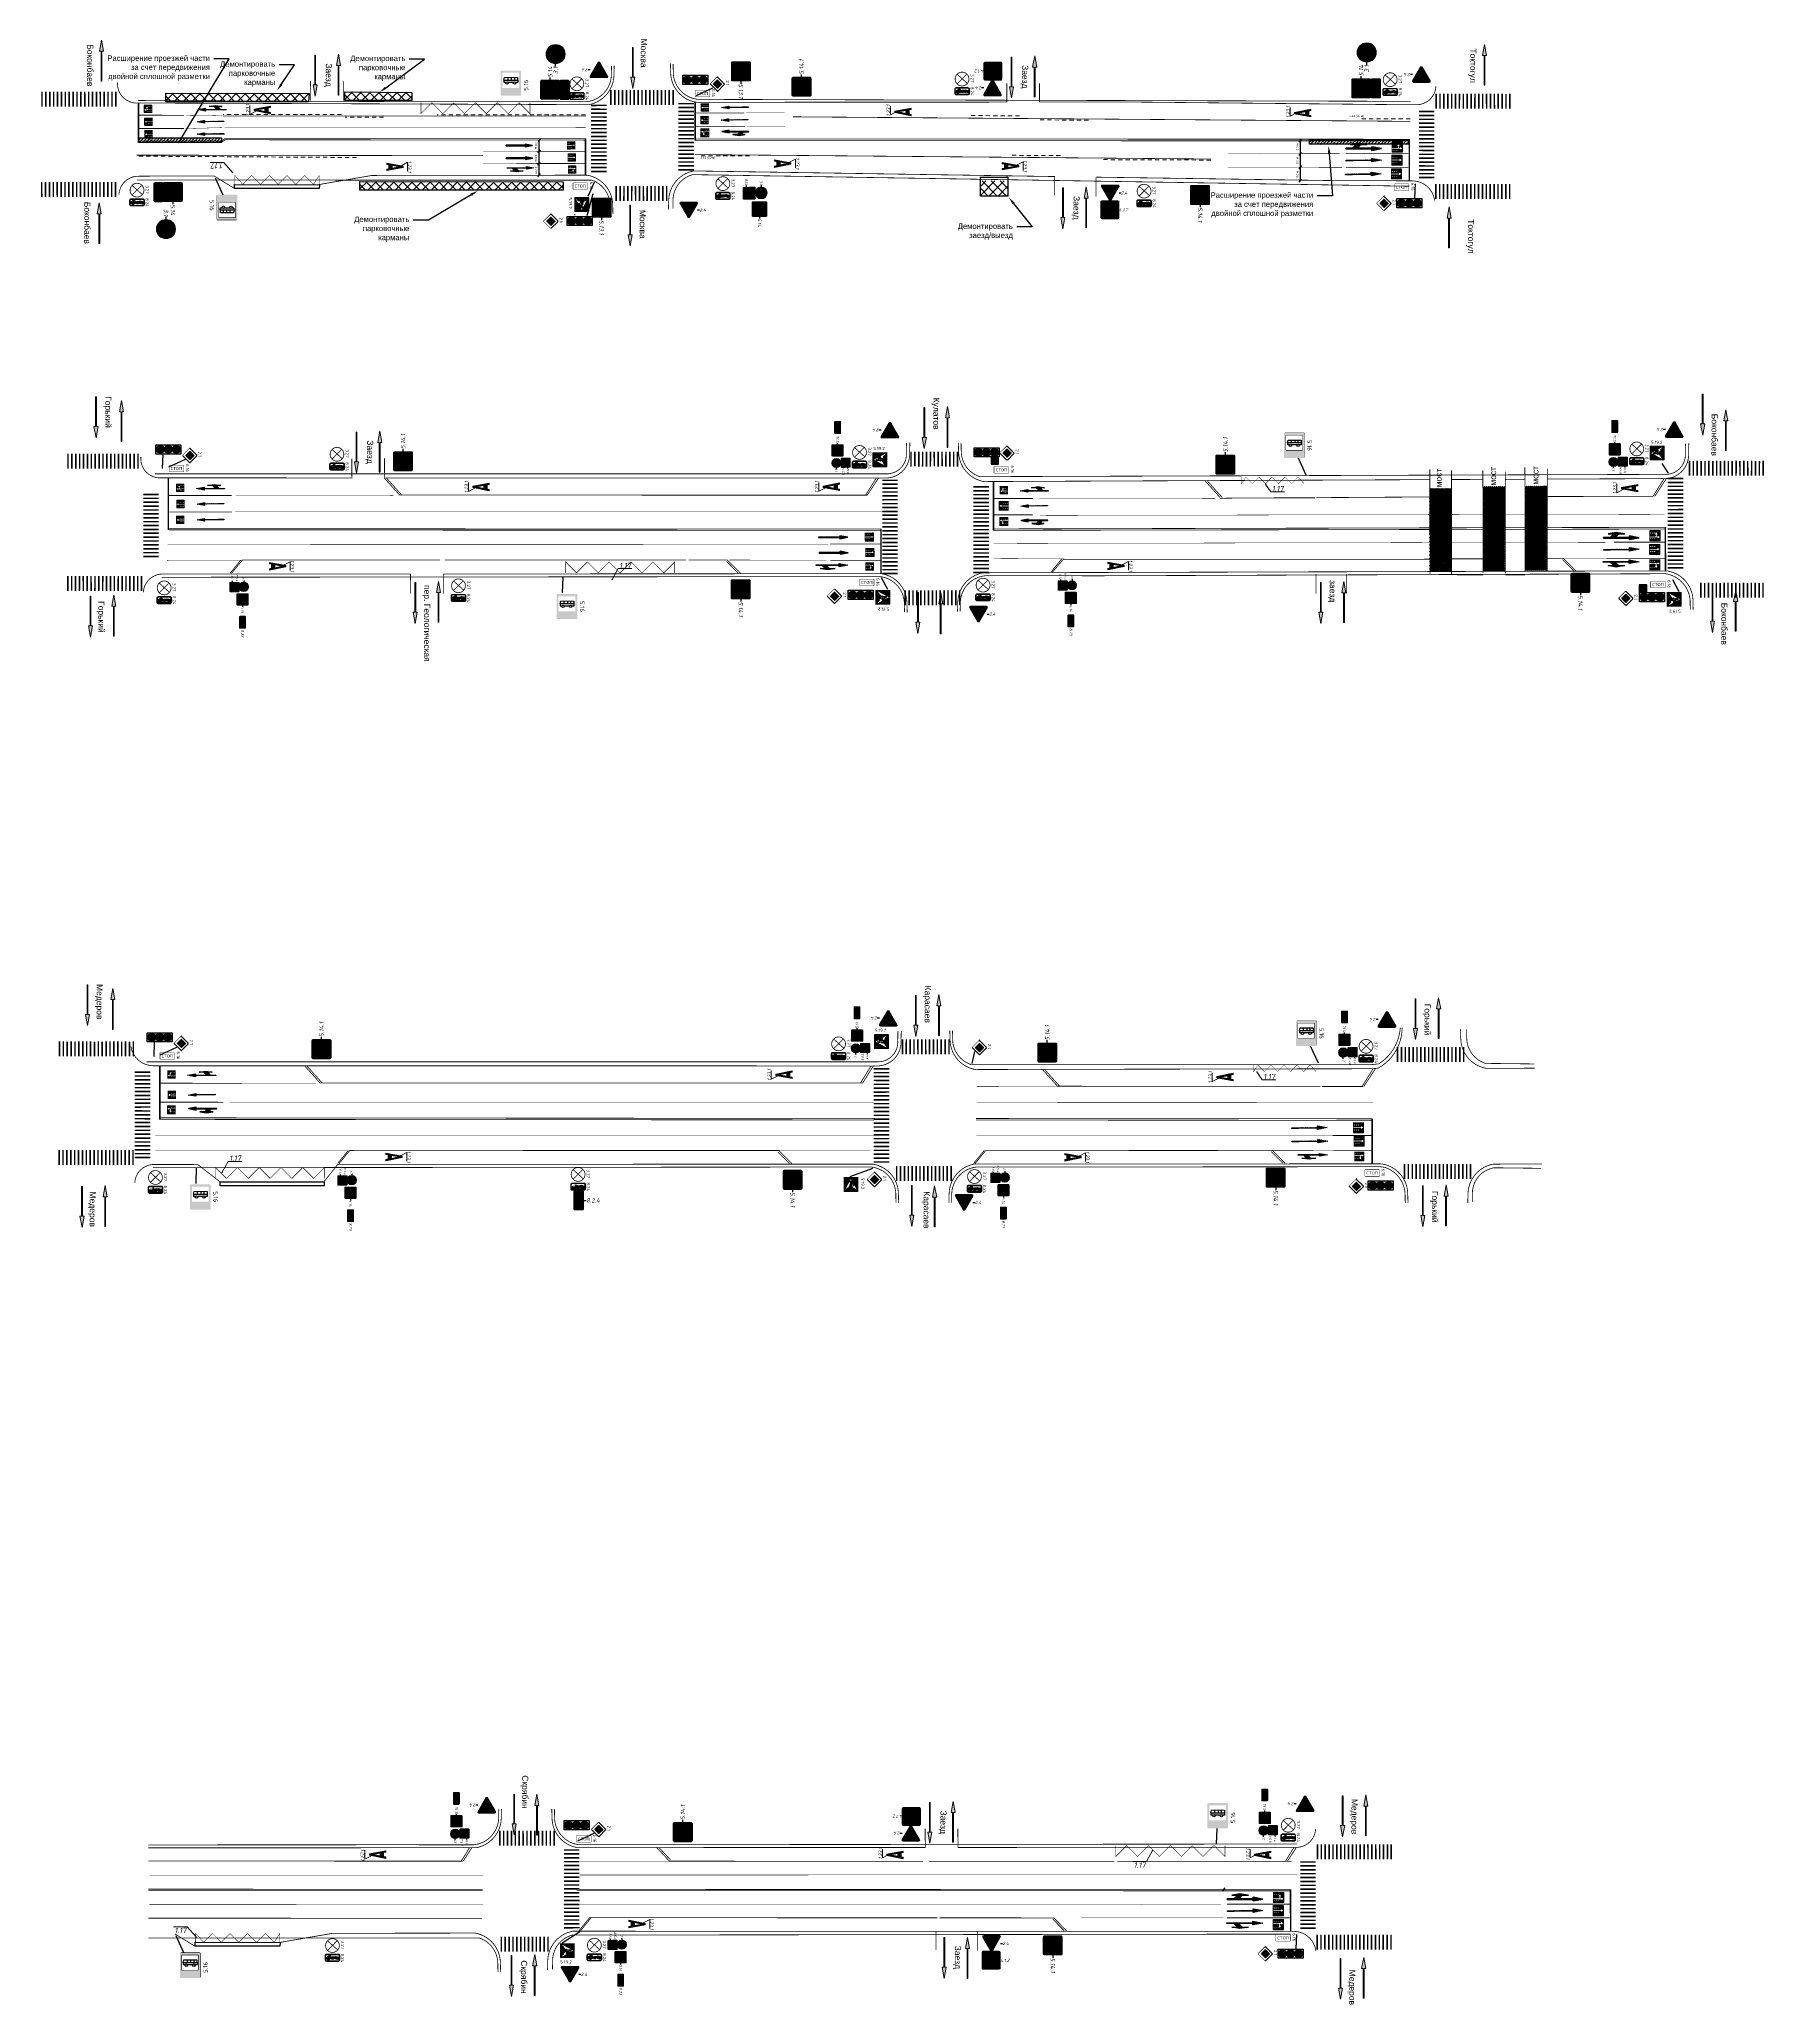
# Model space of a CAD drawing. Header units: millimetres. Extents: x 1734 to 2050, y 1482 to 1843.
import ezdxf
from ezdxf import colors
from ezdxf.entities.mleader import LeaderData, LeaderLine
from ezdxf.enums import TextEntityAlignment as Align
from ezdxf.math import Vec2, Vec3

# ---------------------------------------------------------------- set-up
doc = ezdxf.new("R2010")
doc.units = ezdxf.units.MM
for name, pattern in [('1.1', [141.652646, 70.079133, -0.0001, 71.573413]), ('1.3', [17.848385, 5.910826, -0.0001, 11.937459]), ('1.5_1_3', [4, 0, -3, 1]), ('1.6_3_1', [4, 0, -1, 3]), ('JIS_02_0.7', [1.35, 0.75, -0.6])]:
    doc.linetypes.add(name, pattern=pattern)
for name, color, linetype, lineweight in [('- 01 знаки', 7, 'Continuous', 0), ('знаки', 7, 'Continuous', 0), ('Описание', 7, 'Continuous', 15), ('разметка', 251, 'Continuous', 15)]:
    doc.layers.add(name, color=color, linetype=linetype, lineweight=lineweight)
doc.layers.add('КПЧ', color=9, linetype='Continuous')
doc.layers.add('Разметки', color=7, linetype='Continuous')
doc.styles.add('ROMAND', font='ROMAND.SHX', dxfattribs={"height": 2})
doc.styles.add('SASH', font='simplex8.shx', dxfattribs={"width": 0.9, "oblique": 12})
doc.styles.get("Standard").update_dxf_attribs({"font": 'arial.ttf'})
doc.styles.add('Знаки', font='arialbd.ttf')

# ---------------------------------------------------------------- blocks, each defined once
blk = doc.blocks.new('*U6')
at = {"color": 0, "linetype": 'ByBlock', "lineweight": 15, "const_width": 0.4}
for points in [[(1.59, 15.12), (5.56, 14.7)], [(1.69, 16.11), (5.67, 15.69)], [(1.79, 17.11), (5.77, 16.69)], [(1.06, 10.14), (5.04, 9.73)], [(1.17, 11.14), (5.15, 10.72)], [(1.27, 12.13), (5.25, 11.72)], [(1.38, 13.13), (5.36, 12.71)], [(1.48, 14.12), (5.46, 13.71)], [(0.54, 5.17), (4.52, 4.75)], [(0.65, 6.17), (4.62, 5.75)], [(0.75, 7.16), (4.73, 6.74)], [(0.86, 8.16), (4.83, 7.74)], [(0.96, 9.15), (4.94, 8.73)], [(0.02, 0.2), (4, -0.22)], [(0.13, 1.19), (4.1, 0.78)], [(0.23, 2.19), (4.21, 1.77)], [(0.33, 3.18), (4.31, 2.77)], [(0.44, 4.18), (4.42, 3.76)]]:
    blk.add_lwpolyline(points, dxfattribs=at)
blk = doc.blocks.new('*U2')
at = {"color": 0, "linetype": 'ByBlock', "lineweight": 15, "const_width": 0.4}
for points in [[(-19.1, 2), (-18.69, 5.84)], [(-18.1, 1.9), (-17.7, 5.73)], [(-17.11, 1.79), (-16.7, 5.63)], [(-16.11, 1.69), (-15.71, 5.52)], [(-15.12, 1.59), (-14.71, 5.42)], [(-14.12, 1.48), (-13.72, 5.32)], [(-13.13, 1.38), (-12.73, 5.21)], [(-12.13, 1.27), (-11.73, 5.11)], [(-11.14, 1.17), (-10.74, 5)], [(-10.14, 1.06), (-9.74, 4.9)], [(-9.15, 0.96), (-8.75, 4.79)], [(-8.16, 0.86), (-7.75, 4.69)], [(-7.16, 0.75), (-6.76, 4.59)], [(-6.17, 0.65), (-5.76, 4.48)], [(-5.17, 0.54), (-4.77, 4.38)], [(-4.18, 0.44), (-3.77, 4.27)], [(-3.18, 0.33), (-2.78, 4.17)], [(-2.19, 0.23), (-1.79, 4.06)], [(-1.19, 0.13), (-0.79, 3.96)], [(-0.2, 0.02), (0.2, 3.86)]]:
    blk.add_lwpolyline(points, dxfattribs=at)
blk = doc.blocks.new('*U21')
at = {"color": 4, "linetype": 'Continuous'}
for points in [[(0.1, 3.7), (0, 3.5), (7.5, 3.6)], [(7.5, 3.6), (0, 3.5), (3.6, 3.5)], [(0, 3.5), (1.7, 0.4), (3.6, 3.5)], [(0, 3.5), (0, -3.5), (1.7, 0.4)], [(1.7, 0.4), (0, -3.5), (1.7, -0.4)], [(7.4, 3.8), (0.1, 3.7), (7.5, 3.6)], [(0.2, 3.8), (0.1, 3.7), (7.4, 3.8)], [(0.4, 3.8), (0.2, 3.8), (7.4, 3.8)], [(7.2, 3.8), (0.4, 3.8), (7.4, 3.8)], [(3.6, 3.5), (1.7, 0.4), (2.8, 1.9)], [(3.4, 1.9), (1.7, 0.4), (2, 0.4)], [(2.8, 1.9), (1.7, 0.4), (3.4, 1.9)], [(3.4, 1.9), (2, 0.4), (3.4, -3.7)], [(2, 0.4), (2, -0.4), (3.4, -3.7)], [(7.5, 3.6), (3.6, 3.5), (5.5, 0.4)], [(3.6, 3.5), (4.5, 1.9), (5.5, 0.4)], [(4.5, 1.9), (3.9, -3.7), (5.2, 0.4)], [(3.9, 1.9), (3.9, -3.7), (4.5, 1.9)], [(5.2, 0.4), (3.9, -3.7), (5.2, -0.4)], [(4.5, 1.9), (5.2, 0.4), (5.5, 0.4)], [(7.5, 3.6), (5.5, 0.4), (7.5, -3.5)], [(5.5, 0.4), (5.5, -0.4), (7.5, -3.5)], [(1.7, -0.4), (0, -3.5), (1.7, -1)], [(1.7, -1), (0, -3.5), (1.7, -1.8)], [(1.7, -1.8), (0, -3.5), (1.7, -2.4)], [(1.7, -2.4), (0, -3.5), (1.7, -3.2)], [(1.7, -3.2), (0, -3.5), (3.4, -3.7)], [(0, -3.5), (0.1, -3.6), (3.4, -3.7)], [(0.1, -3.6), (0.3, -3.7), (3.4, -3.7)], [(1.7, -1), (2, -0.4), (1.7, -0.4)], [(2, -0.4), (1.7, -1), (2, -1)], [(1.7, -2.4), (2, -1.8), (1.7, -1.8)], [(2, -1.8), (1.7, -2.4), (2, -2.4)], [(3.4, -3.7), (2, -3.2), (1.7, -3.2)], [(2, -0.4), (2, -1), (3.4, -3.7)], [(2, -1), (2, -1.8), (3.4, -3.7)], [(2, -1.8), (2, -2.4), (3.4, -3.7)], [(2, -2.4), (2, -3.2), (3.4, -3.7)], [(5.2, -0.4), (3.9, -3.7), (5.2, -1)], [(5.2, -1), (3.9, -3.7), (5.2, -1.8)], [(5.5, -1.8), (3.9, -3.7), (5.2, -2.4)], [(5.2, -1.8), (3.9, -3.7), (5.5, -1.8)], [(5.2, -2.4), (3.9, -3.7), (5.2, -3.2)], [(5.5, -3.2), (3.9, -3.7), (7.5, -3.5)], [(3.9, -3.7), (5.5, -3.2), (5.2, -3.2)], [(7.5, -3.5), (3.9, -3.7), (7.4, -3.6)], [(7.5, -3.5), (3.9, -3.7), (7.5, -3.5)], [(7.4, -3.6), (3.9, -3.7), (7.4, -3.7)], [(7.3, -3.7), (3.9, -3.7), (7.2, -3.7)], [(7.4, -3.7), (3.9, -3.7), (7.3, -3.7)], [(5.2, -1), (5.5, -0.4), (5.2, -0.4)], [(5.5, -0.4), (5.2, -1), (5.5, -1)], [(5.5, -1.8), (5.2, -2.4), (5.5, -2.4)], [(5.5, -0.4), (5.5, -1), (7.5, -3.5)], [(5.5, -1), (5.5, -1.8), (7.5, -3.5)], [(5.5, -1.8), (5.5, -2.4), (7.5, -3.5)], [(5.5, -2.4), (5.5, -3.2), (7.5, -3.5)]]:
    blk.add_solid(points, dxfattribs=at)
blk = doc.blocks.new('*U8')
at = {"color": 0, "linetype": 'ByBlock', "const_width": 0.12}
blk.add_lwpolyline([(0.04, 0.05, 1), (-0.04, -0.05, 1)], format="xyb", close=True, dxfattribs=at)
at = {"layer": 'разметка', "color": 0}
blk.add_lwpolyline([(0, 0), (-0.87, 1.66), (1.63, 1.66)], dxfattribs=at)
at = {"layer": 'разметка', "color": 0, "style": 'SASH', "oblique": 12, "width": 0.9}
blk.add_attdef('RAZMETKA', text='', height=1, dxfattribs=at).set_placement((0.38, 1.44), align=Align.BOTTOM_CENTER)
blk = doc.blocks.new('1-23-1')
at = {"layer": 'разметка'}
h = blk.add_hatch(color=0, dxfattribs=at)
h.paths.add_polyline_path([(-0.45, 0), (-0.7, 0), (-0.12, 3), (0.12, 3), (0.7, 0), (0.45, 0), (0.37, 0.4), (-0.37, 0.4)])
h.paths.add_polyline_path([(0.26, 1), (0, 2.35), (-0.26, 1)], flags=16)
at = {"layer": 'разметка', "color": 0, "lineweight": 0, "flags": 128}
for points in [[(-0.45, 0), (-0.7, 0), (-0.12, 3), (0.12, 3), (0.7, 0), (0.45, 0), (0.37, 0.4), (-0.37, 0.4)], [(0.26, 1), (0, 2.35), (-0.26, 1)]]:
    blk.add_lwpolyline(points, close=True, dxfattribs=at)
blk = doc.blocks.new('5.14.1')
at = {"layer": 'знаки', "true_color": 0xffffff}
h = blk.add_hatch(color=7, dxfattribs=at)
edge = h.paths.add_edge_path()
edge.add_arc((-1.52, 3.27), 0.233, 90, 180, ccw=False)
edge.add_line((-1.52, 3.5), (1.52, 3.5))
edge.add_arc((1.52, 3.27), 0.233, 0, 90, ccw=False)
edge.add_line((1.75, 3.27), (1.75, 0.23))
edge.add_arc((1.52, 0.23), 0.233, 270, 360, ccw=False)
edge.add_line((1.52, 0), (-1.52, 0))
edge.add_arc((-1.52, 0.23), 0.233, 180, 270, ccw=False)
edge.add_line((-1.75, 0.23), (-1.75, 3.27))
edge = h.paths.add_edge_path(flags=16)
edge.add_arc((-1.52, 3.27), 0.117, 90, 180, ccw=False)
edge.add_line((-1.52, 3.38), (1.52, 3.38))
edge.add_arc((1.52, 3.27), 0.117, 0, 90, ccw=False)
edge.add_line((1.63, 3.27), (1.63, 0.23))
edge.add_arc((1.52, 0.23), 0.117, 270, 360, ccw=False)
edge.add_line((1.52, 0.12), (-1.52, 0.12))
edge.add_arc((-1.52, 0.23), 0.117, 180, 270, ccw=False)
edge.add_line((-1.63, 0.23), (-1.63, 3.27))
at = {"layer": 'знаки'}
h = blk.add_hatch(color=5, dxfattribs=at)
edge = h.paths.add_edge_path()
edge.add_arc((-1.52, 3.27), 0.117, 90, 180, ccw=False)
edge.add_line((-1.52, 3.38), (1.52, 3.38))
edge.add_arc((1.52, 3.27), 0.117, 0, 90, ccw=False)
edge.add_line((1.63, 3.27), (1.63, 0.23))
edge.add_arc((1.52, 0.23), 0.117, 270, 360, ccw=False)
edge.add_line((1.52, 0.12), (-1.52, 0.12))
edge.add_arc((-1.52, 0.23), 0.117, 180, 270, ccw=False)
edge.add_line((-1.63, 0.23), (-1.63, 3.27))
h.paths.add_polyline_path([(0, 1.75), (0.18, 1.75), (0.18, 2.33), (0.47, 2.33), (0, 3.15), (-0.47, 2.33), (-0.18, 2.33), (-0.18, 1.75)], flags=16)
edge = h.paths.add_edge_path(flags=16)
edge.add_arc((0.47, 0.64), 0.0583, 270, 360, ccw=False)
edge.add_line((0.47, 0.58), (-0.47, 0.58))
edge.add_arc((-0.47, 0.64), 0.0583, 180, 270, ccw=False)
edge.add_line((-0.52, 0.64), (-0.52, 1.52))
edge.add_arc((-0.41, 1.52), 0.117, 90, 180, ccw=False)
edge.add_line((-0.41, 1.63), (0.41, 1.63))
edge.add_arc((0.41, 1.52), 0.117, 0, 90, ccw=False)
edge.add_line((0.52, 1.52), (0.52, 0.64))
edge = h.paths.add_edge_path(flags=0)
edge.add_arc((0.41, 1.52), 0.0292, 0, 90)
edge.add_line((0.41, 1.55), (-0.41, 1.55))
edge.add_arc((-0.41, 1.52), 0.0292, 90, 180)
edge.add_line((-0.44, 1.52), (-0.44, 1.2))
edge.add_arc((-0.41, 1.2), 0.0292, 180, 270)
edge.add_line((-0.41, 1.17), (0.41, 1.17))
edge.add_arc((0.41, 1.2), 0.0292, 270, 360)
edge.add_line((0.44, 1.2), (0.44, 1.52))
edge = h.paths.add_edge_path(flags=16)
edge.add_line((-0.35, 0.41), (-0.35, 0.52))
edge.add_line((-0.35, 0.52), (-0.47, 0.52))
edge.add_line((-0.47, 0.52), (-0.47, 0.41))
edge.add_arc((-0.41, 0.41), 0.0583, 180, 360)
edge = h.paths.add_edge_path(flags=16)
edge.add_line((0.47, 0.41), (0.47, 0.52))
edge.add_line((0.47, 0.52), (0.35, 0.52))
edge.add_line((0.35, 0.52), (0.35, 0.41))
edge.add_arc((0.41, 0.41), 0.0583, 180, 360)
blk.add_hatch(color=1, dxfattribs=at).paths.add_polyline_path([(1.63, 3.15), (1.63, 3.27, 0.414214), (1.52, 3.38), (1.4, 3.38), (-1.63, 0.35), (-1.63, 0.23, 0.414214), (-1.52, 0.12), (-1.4, 0.12)])
at = {"layer": 'знаки', "true_color": 0xffffff}
h = blk.add_hatch(color=7, dxfattribs=at)
edge = h.paths.add_edge_path()
edge.add_arc((0.47, 0.64), 0.0583, 270, 360, ccw=False)
edge.add_line((0.47, 0.58), (-0.47, 0.58))
edge.add_arc((-0.47, 0.64), 0.0583, 180, 270, ccw=False)
edge.add_line((-0.52, 0.64), (-0.52, 1.52))
edge.add_arc((-0.41, 1.52), 0.117, 90, 180, ccw=False)
edge.add_line((-0.41, 1.63), (0.41, 1.63))
edge.add_arc((0.41, 1.52), 0.117, 0, 90, ccw=False)
edge.add_line((0.52, 1.52), (0.52, 0.64))
edge = h.paths.add_edge_path(flags=16)
edge.add_arc((0.41, 1.52), 0.0292, 0, 90)
edge.add_line((0.41, 1.55), (-0.41, 1.55))
edge.add_arc((-0.41, 1.52), 0.0292, 90, 180)
edge.add_line((-0.44, 1.52), (-0.44, 1.2))
edge.add_arc((-0.41, 1.2), 0.0292, 180, 270)
edge.add_line((-0.41, 1.17), (0.41, 1.17))
edge.add_arc((0.41, 1.2), 0.0292, 270, 360)
edge.add_line((0.44, 1.2), (0.44, 1.52))
blk.add_hatch(color=7, dxfattribs=at).paths.add_polyline_path([(0, 1.75), (0.18, 1.75), (0.18, 2.33), (0.47, 2.33), (0, 3.15), (-0.47, 2.33), (-0.18, 2.33), (-0.18, 1.75)])
h = blk.add_hatch(color=7, dxfattribs=at)
edge = h.paths.add_edge_path()
edge.add_line((-0.35, 0.41), (-0.35, 0.52))
edge.add_line((-0.35, 0.52), (-0.47, 0.52))
edge.add_line((-0.47, 0.52), (-0.47, 0.41))
edge.add_arc((-0.41, 0.41), 0.0583, 180, 360)
h = blk.add_hatch(color=7, dxfattribs=at)
edge = h.paths.add_edge_path()
edge.add_line((0.47, 0.41), (0.47, 0.52))
edge.add_line((0.47, 0.52), (0.35, 0.52))
edge.add_line((0.35, 0.52), (0.35, 0.41))
edge.add_arc((0.41, 0.41), 0.0583, 180, 360)
at = {"layer": 'Defpoints'}
blk.add_lwpolyline([(1.75, 1.75), (2.25, 1.75)], dxfattribs=at)
at = {"layer": 'знаки'}
blk.add_lwpolyline([(-1.75, 3.27, -0.414214), (-1.52, 3.5), (1.52, 3.5, -0.414214), (1.75, 3.27), (1.75, 0.23, -0.414214), (1.52, 0), (-1.52, 0, -0.414214), (-1.75, 0.23), (-1.75, 3.27)], format="xyb", dxfattribs=at)
at = {"layer": 'знаки', "color": 7, "true_color": 0xffffff}
for points in [[(-1.63, 3.27, -0.414214), (-1.52, 3.38), (1.52, 3.38, -0.414214), (1.63, 3.27), (1.63, 0.23, -0.414214), (1.52, 0.12), (-1.52, 0.12, -0.414214), (-1.63, 0.23)], [(-0.35, 0.41), (-0.35, 0.52), (-0.47, 0.52), (-0.47, 0.41, 1)], [(0.44, 1.52, 0.414214), (0.41, 1.55), (-0.41, 1.55, 0.414214), (-0.44, 1.52), (-0.44, 1.2, 0.414214), (-0.41, 1.17), (0.41, 1.17, 0.414214), (0.44, 1.2), (0.44, 1.52)], [(0.47, 0.41), (0.47, 0.52), (0.35, 0.52), (0.35, 0.41, 1)]]:
    blk.add_lwpolyline(points, format="xyb", close=True, dxfattribs=at)
at = {"layer": 'знаки', "color": 1}
for points in [[(-1.63, 0.35), (1.4, 3.38)], [(-1.4, 0.12), (1.63, 3.15)]]:
    blk.add_lwpolyline(points, dxfattribs=at)
at = {"layer": 'знаки', "color": 7, "true_color": 0xffffff}
blk.add_lwpolyline([(0.52, 0.64, -0.414214), (0.47, 0.58), (-0.47, 0.58, -0.414214), (-0.52, 0.64), (-0.52, 1.52, -0.414214), (-0.41, 1.63), (0.41, 1.63, -0.414214), (0.52, 1.52), (0.52, 0.64)], format="xyb", dxfattribs=at)
blk.add_lwpolyline([(0, 1.75), (0.18, 1.75), (0.18, 2.33), (0.47, 2.33), (0, 3.15), (-0.47, 2.33), (-0.18, 2.33), (-0.18, 1.75)], close=True, dxfattribs=at)
at = {"layer": 'знаки', "color": 0, "lineweight": 30, "style": 'SASH', "oblique": 12, "width": 0.9}
blk.add_text('5.14.1', height=0.8, dxfattribs=at).set_placement((2.25, 1.75), align=Align.MIDDLE_LEFT)
blk = doc.blocks.new('*U9')
at = {"color": 0, "linetype": 'ByBlock', "const_width": 0.12}
blk.add_lwpolyline([(0.04, 0.05, 1), (-0.04, -0.05, 1)], format="xyb", close=True, dxfattribs=at)
at = {"layer": 'разметка', "color": 0}
blk.add_lwpolyline([(0, 0), (1.12, 2), (3.61, 2)], dxfattribs=at)
at = {"layer": 'разметка', "color": 0, "style": 'SASH', "oblique": 12, "width": 0.9}
blk.add_attdef('RAZMETKA', text='', height=1, dxfattribs=at).set_placement((2.37, 1.78), align=Align.BOTTOM_CENTER)
blk = doc.blocks.new('1-18-')
at = {"layer": 'разметка'}
blk.add_hatch(color=0, dxfattribs=at).paths.add_polyline_path([(-0.075, 5.45), (-0.075, 0), (0.075, 0), (0.075, 5.45), (0.375, 5.45), (0, 7.5), (-0.375, 5.45)])
at = {"layer": 'разметка', "color": 0, "lineweight": 0, "flags": 128}
blk.add_lwpolyline([(-0.075, 5.45), (-0.075, 0), (0.075, 0), (0.075, 5.45), (0.375, 5.45), (0, 7.5), (-0.375, 5.45)], close=True, dxfattribs=at)
blk = doc.blocks.new('tr')
at = {"layer": 'знаки', "true_color": 0xffffff}
h = blk.add_hatch(color=7, dxfattribs=at)
edge = h.paths.add_edge_path()
edge.add_arc((0, 3.62), 0.24, 30, 150)
edge.add_line((-0.21, 3.74), (-2.16, 0.36))
edge.add_arc((-1.95, 0.24), 0.24, 150, 270)
edge.add_line((-1.95, 0), (1.95, 0))
edge.add_arc((1.95, 0.24), 0.24, 270, 390)
edge.add_line((2.16, 0.36), (0.21, 3.74))
edge = h.paths.add_edge_path(flags=16)
edge.add_arc((0, 3.62), 0.18, 30, 150)
edge.add_line((-0.16, 3.71), (-2.11, 0.33))
edge.add_arc((-1.95, 0.24), 0.18, 150, 270)
edge.add_line((-1.95, 0.06), (1.95, 0.06))
edge.add_arc((1.95, 0.24), 0.18, 270, 390)
edge.add_line((2.11, 0.33), (0.16, 3.71))
at = {"layer": 'знаки'}
h = blk.add_hatch(color=1, dxfattribs=at)
edge = h.paths.add_edge_path()
edge.add_arc((0, 3.62), 0.18, 30, 150)
edge.add_line((-0.16, 3.71), (-2.11, 0.33))
edge.add_arc((-1.95, 0.24), 0.18, 150, 270)
edge.add_line((-1.95, 0.06), (1.95, 0.06))
edge.add_arc((1.95, 0.24), 0.18, 270, 390)
edge.add_line((2.11, 0.33), (0.16, 3.71))
edge = h.paths.add_edge_path(flags=16)
edge.add_line((-0.05, 3.29), (-1.69, 0.45))
edge.add_arc((-1.64, 0.42), 0.06, 150, 270)
edge.add_line((-1.64, 0.36), (1.64, 0.36))
edge.add_arc((1.64, 0.42), 0.06, 270, 390)
edge.add_line((1.69, 0.45), (0.05, 3.29))
edge.add_arc((0, 3.26), 0.06, 30, 150)
at = {"layer": 'знаки', "true_color": 0xffffff}
h = blk.add_hatch(color=7, dxfattribs=at)
edge = h.paths.add_edge_path()
edge.add_line((-0.05, 3.29), (-1.69, 0.45))
edge.add_arc((-1.64, 0.42), 0.06, 150, 270)
edge.add_line((-1.64, 0.36), (1.64, 0.36))
edge.add_arc((1.64, 0.42), 0.06, 270, 390)
edge.add_line((1.69, 0.45), (0.05, 3.29))
edge.add_arc((0, 3.26), 0.06, 30, 150)
at = {"layer": 'Defpoints'}
blk.add_lwpolyline([(2.19, 1.93), (2.72, 1.93)], dxfattribs=at)
at = {"layer": 'знаки'}
blk.add_lwpolyline([(0.21, 3.74, 0.57735), (-0.21, 3.74), (-2.16, 0.36), (-2.16, 0.36, 0.57735), (-1.95, 0), (1.95, 0, 0.57735), (2.16, 0.36), (0.21, 3.74)], format="xyb", dxfattribs=at)
at = {"layer": 'знаки', "color": 7, "true_color": 0xffffff}
blk.add_lwpolyline([(0.16, 3.71, 0.57735), (-0.16, 3.71), (-2.11, 0.33, 0.57735), (-1.95, 0.06), (1.95, 0.06, 0.57735), (2.11, 0.33)], format="xyb", close=True, dxfattribs=at)
at = {"layer": 'знаки', "color": 1}
blk.add_lwpolyline([(-0.05, 3.29), (-1.69, 0.45, 0.57735), (-1.64, 0.36), (1.64, 0.36, 0.57735), (1.69, 0.45), (0.05, 3.29, 0.57735)], format="xyb", close=True, dxfattribs=at)
blk = doc.blocks.new('*U15')
at = {"layer": 'знаки', "xscale": -1, "rotation": 180}
blk.add_blockref('tr', (0, 3.86), dxfattribs=at)
at = {"layer": 'знаки', "color": 0, "lineweight": 30, "style": 'SASH', "oblique": 12, "width": 0.9}
blk.add_text('2.4', height=0.8, dxfattribs=at).set_placement((2.72, 1.93), align=Align.MIDDLE_LEFT)
blk = doc.blocks.new('*U26')
at = {"color": 0, "linetype": 'ByBlock', "lineweight": 15, "const_width": 0.4}
for points in [[(2.11, 20.09), (6.09, 19.67)], [(1.59, 15.12), (5.56, 14.7)], [(1.69, 16.11), (5.67, 15.69)], [(1.79, 17.11), (5.77, 16.69)], [(1.9, 18.1), (5.88, 17.68)], [(2, 19.1), (5.98, 18.68)], [(1.06, 10.14), (5.04, 9.73)], [(1.17, 11.14), (5.15, 10.72)], [(1.27, 12.13), (5.25, 11.72)], [(1.38, 13.13), (5.36, 12.71)], [(1.48, 14.12), (5.46, 13.71)], [(0.54, 5.17), (4.52, 4.75)], [(0.65, 6.17), (4.62, 5.75)], [(0.75, 7.16), (4.73, 6.74)], [(0.86, 8.16), (4.83, 7.74)], [(0.96, 9.15), (4.94, 8.73)], [(0.02, 0.2), (4, -0.22)], [(0.13, 1.19), (4.1, 0.78)], [(0.23, 2.19), (4.21, 1.77)], [(0.33, 3.18), (4.31, 2.77)], [(0.44, 4.18), (4.42, 3.76)]]:
    blk.add_lwpolyline(points, dxfattribs=at)
blk = doc.blocks.new('*U22')
at = {"color": 0, "linetype": 'ByBlock', "const_width": 0.12}
blk.add_lwpolyline([(0.04, 0.05, 1), (-0.04, -0.05, 1)], format="xyb", close=True, dxfattribs=at)
at = {"layer": 'разметка', "color": 0}
blk.add_lwpolyline([(0, 0), (1.63, -1.85), (4.13, -1.85)], dxfattribs=at)
at = {"layer": 'разметка', "color": 0, "style": 'SASH', "oblique": 12, "width": 0.9}
blk.add_attdef('RAZMETKA', text='', height=1, dxfattribs=at).set_placement((2.88, -2.07), align=Align.BOTTOM_CENTER)
blk = doc.blocks.new('*U52')
at = {"color": 0, "linetype": 'ByBlock', "lineweight": 15, "const_width": 0.4}
for points in [[(-14.12, 1.48), (-13.72, 5.32)], [(-13.13, 1.38), (-12.73, 5.21)], [(-12.13, 1.27), (-11.73, 5.11)], [(-11.14, 1.17), (-10.74, 5)], [(-10.14, 1.06), (-9.74, 4.9)], [(-9.15, 0.96), (-8.75, 4.79)], [(-8.16, 0.86), (-7.75, 4.69)], [(-7.16, 0.75), (-6.76, 4.59)], [(-6.17, 0.65), (-5.76, 4.48)], [(-5.17, 0.54), (-4.77, 4.38)], [(-4.18, 0.44), (-3.77, 4.27)], [(-3.18, 0.33), (-2.78, 4.17)], [(-2.19, 0.23), (-1.79, 4.06)], [(-1.19, 0.13), (-0.79, 3.96)], [(-0.2, 0.02), (0.2, 3.86)]]:
    blk.add_lwpolyline(points, dxfattribs=at)
blk = doc.blocks.new('*U20')
at = {"color": 0, "linetype": 'ByBlock', "lineweight": 15, "const_width": 0.4}
for points in [[(-12.13, 1.27), (-11.73, 5.11)], [(-11.14, 1.17), (-10.74, 5)], [(-10.14, 1.06), (-9.74, 4.9)], [(-9.15, 0.96), (-8.75, 4.79)], [(-8.16, 0.86), (-7.75, 4.69)], [(-7.16, 0.75), (-6.76, 4.59)], [(-6.17, 0.65), (-5.76, 4.48)], [(-5.17, 0.54), (-4.77, 4.38)], [(-4.18, 0.44), (-3.77, 4.27)], [(-3.18, 0.33), (-2.78, 4.17)], [(-2.19, 0.23), (-1.79, 4.06)], [(-1.19, 0.13), (-0.79, 3.96)], [(-0.2, 0.02), (0.2, 3.86)]]:
    blk.add_lwpolyline(points, dxfattribs=at)
blk = doc.blocks.new('z5t-2')
at = {"layer": 'знаки'}
h = blk.add_hatch(color=0, dxfattribs=at)
edge = h.paths.add_edge_path()
edge.add_line((-1.57, 0), (1.57, 0))
edge.add_arc((1.57, 0.31), 0.308, 270, 360)
edge.add_line((1.87, 0.31), (1.87, 3.44))
edge.add_arc((1.57, 3.44), 0.308, 0, 90)
edge.add_line((1.57, 3.75), (-1.57, 3.75))
edge.add_arc((-1.57, 3.44), 0.308, 90, 180)
edge.add_line((-1.87, 3.44), (-1.87, 0.31))
edge.add_arc((-1.57, 0.31), 0.308, 180, 270)
blk.add_lwpolyline([(-1.57, 0), (1.57, 0, 0.414214), (1.87, 0.31), (1.87, 3.44, 0.414214), (1.57, 3.75), (-1.57, 3.75, 0.414214), (-1.87, 3.44), (-1.87, 0.31, 0.414214)], format="xyb", close=True, dxfattribs=at)
blk = doc.blocks.new('*U16')
at = {"layer": 'знаки', "true_color": 0xffffff}
h = blk.add_hatch(color=7, dxfattribs=at)
edge = h.paths.add_edge_path(flags=16)
edge.add_line((-0.85, 0.35), (-0.85, 1.58))
edge.add_arc((-0.28, 1.58), 0.565, 90, 180, ccw=False)
edge.add_line((-0.28, 2.15), (0.51, 2.15))
edge.add_line((0.51, 2.15), (0.51, 2.43))
edge.add_line((0.51, 2.43), (1.3, 1.98))
edge.add_line((1.3, 1.98), (0.51, 1.52))
edge.add_line((0.51, 1.52), (0.51, 1.81))
edge.add_line((0.51, 1.81), (-0.28, 1.81))
edge.add_arc((-0.28, 1.58), 0.226, 90, 180)
edge.add_line((-0.51, 1.58), (-0.51, 0.19))
edge.add_arc((0, 1.75), 1.64, 251.92, 598.8526)
edge = h.paths.add_edge_path()
edge.add_arc((0, 1.75), 1.75, 0, 360)
at = {"layer": 'знаки'}
h = blk.add_hatch(color=5, dxfattribs=at)
edge = h.paths.add_edge_path()
edge.add_line((-0.85, 0.35), (-0.85, 1.58))
edge.add_arc((-0.28, 1.58), 0.565, 90, 180, ccw=False)
edge.add_line((-0.28, 2.15), (0.51, 2.15))
edge.add_line((0.51, 2.15), (0.51, 2.43))
edge.add_line((0.51, 2.43), (1.3, 1.98))
edge.add_line((1.3, 1.98), (0.51, 1.52))
edge.add_line((0.51, 1.52), (0.51, 1.81))
edge.add_line((0.51, 1.81), (-0.28, 1.81))
edge.add_arc((-0.28, 1.58), 0.226, 90, 180)
edge.add_line((-0.51, 1.58), (-0.51, 0.19))
edge.add_arc((0, 1.75), 1.64, 251.92, 598.8526)
at = {"layer": 'Defpoints'}
blk.add_lwpolyline([(1.75, 1.75), (2.25, 1.75)], dxfattribs=at)
at = {"layer": 'знаки', "color": 7, "true_color": 0xffffff}
blk.add_lwpolyline([(-0.85, 0.35), (-0.85, 1.58, -0.414214), (-0.28, 2.15), (0.51, 2.15), (0.51, 2.43), (1.3, 1.98), (0.51, 1.52), (0.51, 1.81), (-0.28, 1.81, 0.414214), (-0.51, 1.58), (-0.51, 0.19, 17.519561)], format="xyb", close=True, dxfattribs=at)
at = {"layer": 'знаки'}
blk.add_circle((0, 1.75), 1.75, dxfattribs=at)
at = {"layer": 'знаки', "color": 0, "lineweight": 30, "style": 'SASH', "oblique": 12, "width": 0.9}
blk.add_text('4.1.2', height=0.8, dxfattribs=at).set_placement((2.25, 1.75), align=Align.MIDDLE_LEFT)
blk = doc.blocks.new('*U86')
at = {"color": 0, "linetype": 'ByBlock', "lineweight": 15, "const_width": 0.4}
for points in [[(2.11, 20.09), (6.09, 19.67)], [(2.21, 21.08), (6.19, 20.67)], [(2.32, 22.08), (6.29, 21.66)], [(1.59, 15.12), (5.56, 14.7)], [(1.69, 16.11), (5.67, 15.69)], [(1.79, 17.11), (5.77, 16.69)], [(1.9, 18.1), (5.88, 17.68)], [(2, 19.1), (5.98, 18.68)], [(1.06, 10.14), (5.04, 9.73)], [(1.17, 11.14), (5.15, 10.72)], [(1.27, 12.13), (5.25, 11.72)], [(1.38, 13.13), (5.36, 12.71)], [(1.48, 14.12), (5.46, 13.71)], [(0.54, 5.17), (4.52, 4.75)], [(0.65, 6.17), (4.62, 5.75)], [(0.75, 7.16), (4.73, 6.74)], [(0.86, 8.16), (4.83, 7.74)], [(0.96, 9.15), (4.94, 8.73)], [(0.02, 0.2), (4, -0.22)], [(0.13, 1.19), (4.1, 0.78)], [(0.23, 2.19), (4.21, 1.77)], [(0.33, 3.18), (4.31, 2.77)], [(0.44, 4.18), (4.42, 3.76)]]:
    blk.add_lwpolyline(points, dxfattribs=at)
blk = doc.blocks.new('*U23')
at = {"color": 4, "linetype": 'Continuous'}
for points in [[(0.1, 3.7), (0, 3.5), (7.5, 3.6)], [(7.5, 3.6), (0, 3.5), (3.6, 3.5)], [(0, 3.5), (1.7, 0.4), (3.6, 3.5)], [(0, 3.5), (0, -3.5), (1.7, 0.4)], [(1.7, 0.4), (0, -3.5), (1.7, -0.4)], [(7.4, 3.8), (0.1, 3.7), (7.5, 3.6)], [(0.2, 3.8), (0.1, 3.7), (7.4, 3.8)], [(0.4, 3.8), (0.2, 3.8), (7.4, 3.8)], [(7.2, 3.8), (0.4, 3.8), (7.4, 3.8)], [(3.6, 3.5), (1.7, 0.4), (2.8, 1.9)], [(3.4, 1.9), (1.7, 0.4), (2, 0.4)], [(2.8, 1.9), (1.7, 0.4), (3.4, 1.9)], [(3.4, 1.9), (2, 0.4), (3.4, -3.7)], [(2, 0.4), (2, -0.4), (3.4, -3.7)], [(7.5, 3.6), (3.6, 3.5), (5.5, 0.4)], [(3.6, 3.5), (4.5, 1.9), (5.5, 0.4)], [(4.5, 1.9), (3.9, -3.7), (5.2, 0.4)], [(3.9, 1.9), (3.9, -3.7), (4.5, 1.9)], [(5.2, 0.4), (3.9, -3.7), (5.2, -0.4)], [(4.5, 1.9), (5.2, 0.4), (5.5, 0.4)], [(7.5, 3.6), (5.5, 0.4), (7.5, -3.5)], [(5.5, 0.4), (5.5, -0.4), (7.5, -3.5)], [(1.7, -0.4), (0, -3.5), (1.7, -1)], [(1.7, -1), (0, -3.5), (1.7, -1.8)], [(1.7, -1.8), (0, -3.5), (1.7, -2.4)], [(1.7, -2.4), (0, -3.5), (1.7, -3.2)], [(1.7, -3.2), (0, -3.5), (3.4, -3.7)], [(0, -3.5), (0.1, -3.6), (3.4, -3.7)], [(0.1, -3.6), (0.3, -3.7), (3.4, -3.7)], [(1.7, -1), (2, -0.4), (1.7, -0.4)], [(2, -0.4), (1.7, -1), (2, -1)], [(1.7, -2.4), (2, -1.8), (1.7, -1.8)], [(2, -1.8), (1.7, -2.4), (2, -2.4)], [(3.4, -3.7), (2, -3.2), (1.7, -3.2)], [(2, -0.4), (2, -1), (3.4, -3.7)], [(2, -1), (2, -1.8), (3.4, -3.7)], [(2, -1.8), (2, -2.4), (3.4, -3.7)], [(2, -2.4), (2, -3.2), (3.4, -3.7)], [(5.2, -0.4), (3.9, -3.7), (5.2, -1)], [(5.2, -1), (3.9, -3.7), (5.2, -1.8)], [(5.5, -1.8), (3.9, -3.7), (5.2, -2.4)], [(5.2, -1.8), (3.9, -3.7), (5.5, -1.8)], [(5.2, -2.4), (3.9, -3.7), (5.2, -3.2)], [(5.5, -3.2), (3.9, -3.7), (7.5, -3.5)], [(3.9, -3.7), (5.5, -3.2), (5.2, -3.2)], [(7.5, -3.5), (3.9, -3.7), (7.4, -3.6)], [(7.5, -3.5), (3.9, -3.7), (7.5, -3.5)], [(7.4, -3.6), (3.9, -3.7), (7.4, -3.7)], [(7.3, -3.7), (3.9, -3.7), (7.2, -3.7)], [(7.4, -3.7), (3.9, -3.7), (7.3, -3.7)], [(5.2, -1), (5.5, -0.4), (5.2, -0.4)], [(5.5, -0.4), (5.2, -1), (5.5, -1)], [(5.5, -1.8), (5.2, -2.4), (5.5, -2.4)], [(5.5, -0.4), (5.5, -1), (7.5, -3.5)], [(5.5, -1), (5.5, -1.8), (7.5, -3.5)], [(5.5, -1.8), (5.5, -2.4), (7.5, -3.5)], [(5.5, -2.4), (5.5, -3.2), (7.5, -3.5)]]:
    blk.add_solid(points, dxfattribs=at)
blk = doc.blocks.new('*U66')
at = {"color": 0, "linetype": 'ByBlock', "lineweight": 15, "const_width": 0.4}
for points in [[(2.11, 20.09), (6.09, 19.67)], [(2.21, 21.08), (6.19, 20.67)], [(2.32, 22.08), (6.29, 21.66)], [(2.42, 23.07), (6.4, 22.66)], [(2.52, 24.07), (6.5, 23.65)], [(1.59, 15.12), (5.56, 14.7)], [(1.69, 16.11), (5.67, 15.69)], [(1.79, 17.11), (5.77, 16.69)], [(1.9, 18.1), (5.88, 17.68)], [(2, 19.1), (5.98, 18.68)], [(1.06, 10.14), (5.04, 9.73)], [(1.17, 11.14), (5.15, 10.72)], [(1.27, 12.13), (5.25, 11.72)], [(1.38, 13.13), (5.36, 12.71)], [(1.48, 14.12), (5.46, 13.71)], [(0.54, 5.17), (4.52, 4.75)], [(0.65, 6.17), (4.62, 5.75)], [(0.75, 7.16), (4.73, 6.74)], [(0.86, 8.16), (4.83, 7.74)], [(0.96, 9.15), (4.94, 8.73)], [(0.02, 0.2), (4, -0.22)], [(0.13, 1.19), (4.1, 0.78)], [(0.23, 2.19), (4.21, 1.77)], [(0.33, 3.18), (4.31, 2.77)], [(0.44, 4.18), (4.42, 3.76)]]:
    blk.add_lwpolyline(points, dxfattribs=at)
blk = doc.blocks.new('*U18')
at = {"color": 0, "linetype": 'ByBlock', "const_width": 0.12}
blk.add_lwpolyline([(0.04, 0.05, 1), (-0.04, -0.05, 1)], format="xyb", close=True, dxfattribs=at)
at = {"layer": 'разметка', "color": 0}
blk.add_lwpolyline([(0, 0), (0.98, -1.45), (3.48, -1.45)], dxfattribs=at)
at = {"layer": 'разметка', "color": 0, "style": 'SASH', "oblique": 12, "width": 0.9}
blk.add_attdef('RAZMETKA', text='', height=1, dxfattribs=at).set_placement((2.23, -1.66), align=Align.BOTTOM_CENTER)
blk = doc.blocks.new('*U27')
at = {"color": 0, "linetype": 'ByBlock', "lineweight": 15, "const_width": 0.4}
for points in [[(-14.12, 1.48), (-13.72, 5.32)], [(-13.13, 1.38), (-12.73, 5.21)], [(-12.13, 1.27), (-11.73, 5.11)], [(-11.14, 1.17), (-10.74, 5)], [(-10.14, 1.06), (-9.74, 4.9)], [(-9.15, 0.96), (-8.75, 4.79)], [(-8.16, 0.86), (-7.75, 4.69)], [(-7.16, 0.75), (-6.76, 4.59)], [(-6.17, 0.65), (-5.76, 4.48)], [(-5.17, 0.54), (-4.77, 4.38)], [(-4.18, 0.44), (-3.77, 4.27)], [(-3.18, 0.33), (-2.78, 4.17)], [(-2.19, 0.23), (-1.79, 4.06)], [(-1.19, 0.13), (-0.79, 3.96)], [(-0.2, 0.02), (0.2, 3.86)]]:
    blk.add_lwpolyline(points, dxfattribs=at)
blk = doc.blocks.new('*U25')
at = {"color": 0, "linetype": 'ByBlock', "lineweight": 15, "const_width": 0.4}
for points in [[(-17.11, 1.79), (-16.7, 5.63)], [(-16.11, 1.69), (-15.71, 5.52)], [(-15.12, 1.59), (-14.71, 5.42)], [(-14.12, 1.48), (-13.72, 5.32)], [(-13.13, 1.38), (-12.73, 5.21)], [(-12.13, 1.27), (-11.73, 5.11)], [(-11.14, 1.17), (-10.74, 5)], [(-10.14, 1.06), (-9.74, 4.9)], [(-9.15, 0.96), (-8.75, 4.79)], [(-8.16, 0.86), (-7.75, 4.69)], [(-7.16, 0.75), (-6.76, 4.59)], [(-6.17, 0.65), (-5.76, 4.48)], [(-5.17, 0.54), (-4.77, 4.38)], [(-4.18, 0.44), (-3.77, 4.27)], [(-3.18, 0.33), (-2.78, 4.17)], [(-2.19, 0.23), (-1.79, 4.06)], [(-1.19, 0.13), (-0.79, 3.96)], [(-0.2, 0.02), (0.2, 3.86)]]:
    blk.add_lwpolyline(points, dxfattribs=at)
blk = doc.blocks.new('*U24')
at = {"color": 0, "linetype": 'ByBlock', "lineweight": 15, "const_width": 0.4}
for points in [[(-17.11, 1.79), (-16.7, 5.63)], [(-16.11, 1.69), (-15.71, 5.52)], [(-15.12, 1.59), (-14.71, 5.42)], [(-14.12, 1.48), (-13.72, 5.32)], [(-13.13, 1.38), (-12.73, 5.21)], [(-12.13, 1.27), (-11.73, 5.11)], [(-11.14, 1.17), (-10.74, 5)], [(-10.14, 1.06), (-9.74, 4.9)], [(-9.15, 0.96), (-8.75, 4.79)], [(-8.16, 0.86), (-7.75, 4.69)], [(-7.16, 0.75), (-6.76, 4.59)], [(-6.17, 0.65), (-5.76, 4.48)], [(-5.17, 0.54), (-4.77, 4.38)], [(-4.18, 0.44), (-3.77, 4.27)], [(-3.18, 0.33), (-2.78, 4.17)], [(-2.19, 0.23), (-1.79, 4.06)], [(-1.19, 0.13), (-0.79, 3.96)], [(-0.2, 0.02), (0.2, 3.86)]]:
    blk.add_lwpolyline(points, dxfattribs=at)
blk = doc.blocks.new('*U30')
at = {"color": 0, "linetype": 'ByBlock', "lineweight": 15, "const_width": 0.4}
for points in [[(1.59, 15.12), (5.56, 14.7)], [(1.69, 16.11), (5.67, 15.69)], [(1.06, 10.14), (5.04, 9.73)], [(1.17, 11.14), (5.15, 10.72)], [(1.27, 12.13), (5.25, 11.72)], [(1.38, 13.13), (5.36, 12.71)], [(1.48, 14.12), (5.46, 13.71)], [(0.54, 5.17), (4.52, 4.75)], [(0.65, 6.17), (4.62, 5.75)], [(0.75, 7.16), (4.73, 6.74)], [(0.86, 8.16), (4.83, 7.74)], [(0.96, 9.15), (4.94, 8.73)], [(0.02, 0.2), (4, -0.22)], [(0.13, 1.19), (4.1, 0.78)], [(0.23, 2.19), (4.21, 1.77)], [(0.33, 3.18), (4.31, 2.77)], [(0.44, 4.18), (4.42, 3.76)]]:
    blk.add_lwpolyline(points, dxfattribs=at)
blk = doc.blocks.new('*U31')
at = {"color": 0, "linetype": 'ByBlock', "lineweight": 15, "const_width": 0.4}
for points in [[(-18.1, 1.9), (-17.7, 5.73)], [(-17.11, 1.79), (-16.7, 5.63)], [(-16.11, 1.69), (-15.71, 5.52)], [(-15.12, 1.59), (-14.71, 5.42)], [(-14.12, 1.48), (-13.72, 5.32)], [(-13.13, 1.38), (-12.73, 5.21)], [(-12.13, 1.27), (-11.73, 5.11)], [(-11.14, 1.17), (-10.74, 5)], [(-10.14, 1.06), (-9.74, 4.9)], [(-9.15, 0.96), (-8.75, 4.79)], [(-8.16, 0.86), (-7.75, 4.69)], [(-7.16, 0.75), (-6.76, 4.59)], [(-6.17, 0.65), (-5.76, 4.48)], [(-5.17, 0.54), (-4.77, 4.38)], [(-4.18, 0.44), (-3.77, 4.27)], [(-3.18, 0.33), (-2.78, 4.17)], [(-2.19, 0.23), (-1.79, 4.06)], [(-1.19, 0.13), (-0.79, 3.96)], [(-0.2, 0.02), (0.2, 3.86)]]:
    blk.add_lwpolyline(points, dxfattribs=at)
blk = doc.blocks.new('*U28')
at = {"color": 4, "linetype": 'Continuous'}
for points in [[(0.1, 3.7), (0, 3.5), (7.5, 3.6)], [(7.5, 3.6), (0, 3.5), (3.6, 3.5)], [(0, 3.5), (1.7, 0.4), (3.6, 3.5)], [(0, 3.5), (0, -3.5), (1.7, 0.4)], [(1.7, 0.4), (0, -3.5), (1.7, -0.4)], [(7.4, 3.8), (0.1, 3.7), (7.5, 3.6)], [(0.2, 3.8), (0.1, 3.7), (7.4, 3.8)], [(0.4, 3.8), (0.2, 3.8), (7.4, 3.8)], [(7.2, 3.8), (0.4, 3.8), (7.4, 3.8)], [(3.6, 3.5), (1.7, 0.4), (2.8, 1.9)], [(3.4, 1.9), (1.7, 0.4), (2, 0.4)], [(2.8, 1.9), (1.7, 0.4), (3.4, 1.9)], [(3.4, 1.9), (2, 0.4), (3.4, -3.7)], [(2, 0.4), (2, -0.4), (3.4, -3.7)], [(7.5, 3.6), (3.6, 3.5), (5.5, 0.4)], [(3.6, 3.5), (4.5, 1.9), (5.5, 0.4)], [(4.5, 1.9), (3.9, -3.7), (5.2, 0.4)], [(3.9, 1.9), (3.9, -3.7), (4.5, 1.9)], [(5.2, 0.4), (3.9, -3.7), (5.2, -0.4)], [(4.5, 1.9), (5.2, 0.4), (5.5, 0.4)], [(7.5, 3.6), (5.5, 0.4), (7.5, -3.5)], [(5.5, 0.4), (5.5, -0.4), (7.5, -3.5)], [(1.7, -0.4), (0, -3.5), (1.7, -1)], [(1.7, -1), (0, -3.5), (1.7, -1.8)], [(1.7, -1.8), (0, -3.5), (1.7, -2.4)], [(1.7, -2.4), (0, -3.5), (1.7, -3.2)], [(1.7, -3.2), (0, -3.5), (3.4, -3.7)], [(0, -3.5), (0.1, -3.6), (3.4, -3.7)], [(0.1, -3.6), (0.3, -3.7), (3.4, -3.7)], [(1.7, -1), (2, -0.4), (1.7, -0.4)], [(2, -0.4), (1.7, -1), (2, -1)], [(1.7, -2.4), (2, -1.8), (1.7, -1.8)], [(2, -1.8), (1.7, -2.4), (2, -2.4)], [(3.4, -3.7), (2, -3.2), (1.7, -3.2)], [(2, -0.4), (2, -1), (3.4, -3.7)], [(2, -1), (2, -1.8), (3.4, -3.7)], [(2, -1.8), (2, -2.4), (3.4, -3.7)], [(2, -2.4), (2, -3.2), (3.4, -3.7)], [(5.2, -0.4), (3.9, -3.7), (5.2, -1)], [(5.2, -1), (3.9, -3.7), (5.2, -1.8)], [(5.5, -1.8), (3.9, -3.7), (5.2, -2.4)], [(5.2, -1.8), (3.9, -3.7), (5.5, -1.8)], [(5.2, -2.4), (3.9, -3.7), (5.2, -3.2)], [(5.5, -3.2), (3.9, -3.7), (7.5, -3.5)], [(3.9, -3.7), (5.5, -3.2), (5.2, -3.2)], [(7.5, -3.5), (3.9, -3.7), (7.4, -3.6)], [(7.5, -3.5), (3.9, -3.7), (7.5, -3.5)], [(7.4, -3.6), (3.9, -3.7), (7.4, -3.7)], [(7.3, -3.7), (3.9, -3.7), (7.2, -3.7)], [(7.4, -3.7), (3.9, -3.7), (7.3, -3.7)], [(5.2, -1), (5.5, -0.4), (5.2, -0.4)], [(5.5, -0.4), (5.2, -1), (5.5, -1)], [(5.5, -1.8), (5.2, -2.4), (5.5, -2.4)], [(5.5, -0.4), (5.5, -1), (7.5, -3.5)], [(5.5, -1), (5.5, -1.8), (7.5, -3.5)], [(5.5, -1.8), (5.5, -2.4), (7.5, -3.5)], [(5.5, -2.4), (5.5, -3.2), (7.5, -3.5)]]:
    blk.add_solid(points, dxfattribs=at)
blk = doc.blocks.new('*U17')
at = {"color": 0, "linetype": 'ByBlock', "lineweight": 15, "const_width": 0.4}
for points in [[(2.11, 20.09), (6.09, 19.67)], [(2.21, 21.08), (6.19, 20.67)], [(2.32, 22.08), (6.29, 21.66)], [(2.42, 23.07), (6.4, 22.66)], [(2.52, 24.07), (6.5, 23.65)], [(1.59, 15.12), (5.56, 14.7)], [(1.69, 16.11), (5.67, 15.69)], [(1.79, 17.11), (5.77, 16.69)], [(1.9, 18.1), (5.88, 17.68)], [(2, 19.1), (5.98, 18.68)], [(1.06, 10.14), (5.04, 9.73)], [(1.17, 11.14), (5.15, 10.72)], [(1.27, 12.13), (5.25, 11.72)], [(1.38, 13.13), (5.36, 12.71)], [(1.48, 14.12), (5.46, 13.71)], [(0.54, 5.17), (4.52, 4.75)], [(0.65, 6.17), (4.62, 5.75)], [(0.75, 7.16), (4.73, 6.74)], [(0.86, 8.16), (4.83, 7.74)], [(0.96, 9.15), (4.94, 8.73)], [(0.02, 0.2), (4, -0.22)], [(0.13, 1.19), (4.1, 0.78)], [(0.23, 2.19), (4.21, 1.77)], [(0.33, 3.18), (4.31, 2.77)], [(0.44, 4.18), (4.42, 3.76)]]:
    blk.add_lwpolyline(points, dxfattribs=at)
blk = doc.blocks.new('*U29')
at = {"color": 4, "linetype": 'Continuous'}
for points in [[(0.1, 3.7), (0, 3.5), (7.5, 3.6)], [(7.5, 3.6), (0, 3.5), (3.6, 3.5)], [(0, 3.5), (1.7, 0.4), (3.6, 3.5)], [(0, 3.5), (0, -3.5), (1.7, 0.4)], [(1.7, 0.4), (0, -3.5), (1.7, -0.4)], [(7.4, 3.8), (0.1, 3.7), (7.5, 3.6)], [(0.2, 3.8), (0.1, 3.7), (7.4, 3.8)], [(0.4, 3.8), (0.2, 3.8), (7.4, 3.8)], [(7.2, 3.8), (0.4, 3.8), (7.4, 3.8)], [(3.6, 3.5), (1.7, 0.4), (2.8, 1.9)], [(3.4, 1.9), (1.7, 0.4), (2, 0.4)], [(2.8, 1.9), (1.7, 0.4), (3.4, 1.9)], [(3.4, 1.9), (2, 0.4), (3.4, -3.7)], [(2, 0.4), (2, -0.4), (3.4, -3.7)], [(7.5, 3.6), (3.6, 3.5), (5.5, 0.4)], [(3.6, 3.5), (4.5, 1.9), (5.5, 0.4)], [(4.5, 1.9), (3.9, -3.7), (5.2, 0.4)], [(3.9, 1.9), (3.9, -3.7), (4.5, 1.9)], [(5.2, 0.4), (3.9, -3.7), (5.2, -0.4)], [(4.5, 1.9), (5.2, 0.4), (5.5, 0.4)], [(7.5, 3.6), (5.5, 0.4), (7.5, -3.5)], [(5.5, 0.4), (5.5, -0.4), (7.5, -3.5)], [(1.7, -0.4), (0, -3.5), (1.7, -1)], [(1.7, -1), (0, -3.5), (1.7, -1.8)], [(1.7, -1.8), (0, -3.5), (1.7, -2.4)], [(1.7, -2.4), (0, -3.5), (1.7, -3.2)], [(1.7, -3.2), (0, -3.5), (3.4, -3.7)], [(0, -3.5), (0.1, -3.6), (3.4, -3.7)], [(0.1, -3.6), (0.3, -3.7), (3.4, -3.7)], [(1.7, -1), (2, -0.4), (1.7, -0.4)], [(2, -0.4), (1.7, -1), (2, -1)], [(1.7, -2.4), (2, -1.8), (1.7, -1.8)], [(2, -1.8), (1.7, -2.4), (2, -2.4)], [(3.4, -3.7), (2, -3.2), (1.7, -3.2)], [(2, -0.4), (2, -1), (3.4, -3.7)], [(2, -1), (2, -1.8), (3.4, -3.7)], [(2, -1.8), (2, -2.4), (3.4, -3.7)], [(2, -2.4), (2, -3.2), (3.4, -3.7)], [(5.2, -0.4), (3.9, -3.7), (5.2, -1)], [(5.2, -1), (3.9, -3.7), (5.2, -1.8)], [(5.5, -1.8), (3.9, -3.7), (5.2, -2.4)], [(5.2, -1.8), (3.9, -3.7), (5.5, -1.8)], [(5.2, -2.4), (3.9, -3.7), (5.2, -3.2)], [(5.5, -3.2), (3.9, -3.7), (7.5, -3.5)], [(3.9, -3.7), (5.5, -3.2), (5.2, -3.2)], [(7.5, -3.5), (3.9, -3.7), (7.4, -3.6)], [(7.5, -3.5), (3.9, -3.7), (7.5, -3.5)], [(7.4, -3.6), (3.9, -3.7), (7.4, -3.7)], [(7.3, -3.7), (3.9, -3.7), (7.2, -3.7)], [(7.4, -3.7), (3.9, -3.7), (7.3, -3.7)], [(5.2, -1), (5.5, -0.4), (5.2, -0.4)], [(5.5, -0.4), (5.2, -1), (5.5, -1)], [(5.5, -1.8), (5.2, -2.4), (5.5, -2.4)], [(5.5, -0.4), (5.5, -1), (7.5, -3.5)], [(5.5, -1), (5.5, -1.8), (7.5, -3.5)], [(5.5, -1.8), (5.5, -2.4), (7.5, -3.5)], [(5.5, -2.4), (5.5, -3.2), (7.5, -3.5)]]:
    blk.add_solid(points, dxfattribs=at)
blk = doc.blocks.new('*U84')
at = {"color": 0, "linetype": 'ByBlock', "lineweight": 15, "const_width": 0.4}
for points in [[(2.11, 20.09), (6.09, 19.67)], [(2.21, 21.08), (6.19, 20.67)], [(2.32, 22.08), (6.29, 21.66)], [(2.42, 23.07), (6.4, 22.66)], [(1.59, 15.12), (5.56, 14.7)], [(1.69, 16.11), (5.67, 15.69)], [(1.79, 17.11), (5.77, 16.69)], [(1.9, 18.1), (5.88, 17.68)], [(2, 19.1), (5.98, 18.68)], [(1.06, 10.14), (5.04, 9.73)], [(1.17, 11.14), (5.15, 10.72)], [(1.27, 12.13), (5.25, 11.72)], [(1.38, 13.13), (5.36, 12.71)], [(1.48, 14.12), (5.46, 13.71)], [(0.54, 5.17), (4.52, 4.75)], [(0.65, 6.17), (4.62, 5.75)], [(0.75, 7.16), (4.73, 6.74)], [(0.86, 8.16), (4.83, 7.74)], [(0.96, 9.15), (4.94, 8.73)], [(0.02, 0.2), (4, -0.22)], [(0.13, 1.19), (4.1, 0.78)], [(0.23, 2.19), (4.21, 1.77)], [(0.33, 3.18), (4.31, 2.77)], [(0.44, 4.18), (4.42, 3.76)]]:
    blk.add_lwpolyline(points, dxfattribs=at)
blk = doc.blocks.new('*U85')
at = {"color": 0, "linetype": 'ByBlock', "lineweight": 15, "const_width": 0.4}
for points in [[(-16.11, 1.69), (-15.71, 5.52)], [(-15.12, 1.59), (-14.71, 5.42)], [(-14.12, 1.48), (-13.72, 5.32)], [(-13.13, 1.38), (-12.73, 5.21)], [(-12.13, 1.27), (-11.73, 5.11)], [(-11.14, 1.17), (-10.74, 5)], [(-10.14, 1.06), (-9.74, 4.9)], [(-9.15, 0.96), (-8.75, 4.79)], [(-8.16, 0.86), (-7.75, 4.69)], [(-7.16, 0.75), (-6.76, 4.59)], [(-6.17, 0.65), (-5.76, 4.48)], [(-5.17, 0.54), (-4.77, 4.38)], [(-4.18, 0.44), (-3.77, 4.27)], [(-3.18, 0.33), (-2.78, 4.17)], [(-2.19, 0.23), (-1.79, 4.06)], [(-1.19, 0.13), (-0.79, 3.96)], [(-0.2, 0.02), (0.2, 3.86)]]:
    blk.add_lwpolyline(points, dxfattribs=at)
blk = doc.blocks.new('*U33')
at = {"color": 4, "linetype": 'Continuous'}
for points in [[(0.1, 3.7), (0, 3.5), (7.5, 3.6)], [(7.5, 3.6), (0, 3.5), (3.6, 3.5)], [(0, 3.5), (1.7, 0.4), (3.6, 3.5)], [(0, 3.5), (0, -3.5), (1.7, 0.4)], [(1.7, 0.4), (0, -3.5), (1.7, -0.4)], [(7.4, 3.8), (0.1, 3.7), (7.5, 3.6)], [(0.2, 3.8), (0.1, 3.7), (7.4, 3.8)], [(0.4, 3.8), (0.2, 3.8), (7.4, 3.8)], [(7.2, 3.8), (0.4, 3.8), (7.4, 3.8)], [(3.6, 3.5), (1.7, 0.4), (2.8, 1.9)], [(3.4, 1.9), (1.7, 0.4), (2, 0.4)], [(2.8, 1.9), (1.7, 0.4), (3.4, 1.9)], [(3.4, 1.9), (2, 0.4), (3.4, -3.7)], [(2, 0.4), (2, -0.4), (3.4, -3.7)], [(7.5, 3.6), (3.6, 3.5), (5.5, 0.4)], [(3.6, 3.5), (4.5, 1.9), (5.5, 0.4)], [(4.5, 1.9), (3.9, -3.7), (5.2, 0.4)], [(3.9, 1.9), (3.9, -3.7), (4.5, 1.9)], [(5.2, 0.4), (3.9, -3.7), (5.2, -0.4)], [(4.5, 1.9), (5.2, 0.4), (5.5, 0.4)], [(7.5, 3.6), (5.5, 0.4), (7.5, -3.5)], [(5.5, 0.4), (5.5, -0.4), (7.5, -3.5)], [(1.7, -0.4), (0, -3.5), (1.7, -1)], [(1.7, -1), (0, -3.5), (1.7, -1.8)], [(1.7, -1.8), (0, -3.5), (1.7, -2.4)], [(1.7, -2.4), (0, -3.5), (1.7, -3.2)], [(1.7, -3.2), (0, -3.5), (3.4, -3.7)], [(0, -3.5), (0.1, -3.6), (3.4, -3.7)], [(0.1, -3.6), (0.3, -3.7), (3.4, -3.7)], [(1.7, -1), (2, -0.4), (1.7, -0.4)], [(2, -0.4), (1.7, -1), (2, -1)], [(1.7, -2.4), (2, -1.8), (1.7, -1.8)], [(2, -1.8), (1.7, -2.4), (2, -2.4)], [(3.4, -3.7), (2, -3.2), (1.7, -3.2)], [(2, -0.4), (2, -1), (3.4, -3.7)], [(2, -1), (2, -1.8), (3.4, -3.7)], [(2, -1.8), (2, -2.4), (3.4, -3.7)], [(2, -2.4), (2, -3.2), (3.4, -3.7)], [(5.2, -0.4), (3.9, -3.7), (5.2, -1)], [(5.2, -1), (3.9, -3.7), (5.2, -1.8)], [(5.5, -1.8), (3.9, -3.7), (5.2, -2.4)], [(5.2, -1.8), (3.9, -3.7), (5.5, -1.8)], [(5.2, -2.4), (3.9, -3.7), (5.2, -3.2)], [(5.5, -3.2), (3.9, -3.7), (7.5, -3.5)], [(3.9, -3.7), (5.5, -3.2), (5.2, -3.2)], [(7.5, -3.5), (3.9, -3.7), (7.4, -3.6)], [(7.5, -3.5), (3.9, -3.7), (7.5, -3.5)], [(7.4, -3.6), (3.9, -3.7), (7.4, -3.7)], [(7.3, -3.7), (3.9, -3.7), (7.2, -3.7)], [(7.4, -3.7), (3.9, -3.7), (7.3, -3.7)], [(5.2, -1), (5.5, -0.4), (5.2, -0.4)], [(5.5, -0.4), (5.2, -1), (5.5, -1)], [(5.5, -1.8), (5.2, -2.4), (5.5, -2.4)], [(5.5, -0.4), (5.5, -1), (7.5, -3.5)], [(5.5, -1), (5.5, -1.8), (7.5, -3.5)], [(5.5, -1.8), (5.5, -2.4), (7.5, -3.5)], [(5.5, -2.4), (5.5, -3.2), (7.5, -3.5)]]:
    blk.add_solid(points, dxfattribs=at)
blk = doc.blocks.new('5.14')
at = {"layer": 'знаки', "true_color": 0xffffff}
h = blk.add_hatch(color=7, dxfattribs=at)
edge = h.paths.add_edge_path()
edge.add_arc((-1.52, 3.27), 0.233, 90, 180, ccw=False)
edge.add_line((-1.52, 3.5), (1.52, 3.5))
edge.add_arc((1.52, 3.27), 0.233, 0, 90, ccw=False)
edge.add_line((1.75, 3.27), (1.75, 0.23))
edge.add_arc((1.52, 0.23), 0.233, 270, 360, ccw=False)
edge.add_line((1.52, 0), (-1.52, 0))
edge.add_arc((-1.52, 0.23), 0.233, 180, 270, ccw=False)
edge.add_line((-1.75, 0.23), (-1.75, 3.27))
edge = h.paths.add_edge_path(flags=16)
edge.add_arc((-1.52, 3.27), 0.117, 90, 180, ccw=False)
edge.add_line((-1.52, 3.38), (1.52, 3.38))
edge.add_arc((1.52, 3.27), 0.117, 0, 90, ccw=False)
edge.add_line((1.63, 3.27), (1.63, 0.23))
edge.add_arc((1.52, 0.23), 0.117, 270, 360, ccw=False)
edge.add_line((1.52, 0.12), (-1.52, 0.12))
edge.add_arc((-1.52, 0.23), 0.117, 180, 270, ccw=False)
edge.add_line((-1.63, 0.23), (-1.63, 3.27))
at = {"layer": 'знаки'}
h = blk.add_hatch(color=5, dxfattribs=at)
edge = h.paths.add_edge_path()
edge.add_arc((-1.52, 3.27), 0.117, 90, 180, ccw=False)
edge.add_line((-1.52, 3.38), (1.52, 3.38))
edge.add_arc((1.52, 3.27), 0.117, 0, 90, ccw=False)
edge.add_line((1.63, 3.27), (1.63, 0.23))
edge.add_arc((1.52, 0.23), 0.117, 270, 360, ccw=False)
edge.add_line((1.52, 0.12), (-1.52, 0.12))
edge.add_arc((-1.52, 0.23), 0.117, 180, 270, ccw=False)
edge.add_line((-1.63, 0.23), (-1.63, 3.27))
h.paths.add_polyline_path([(0, 1.75), (0.18, 1.75), (0.18, 2.33), (0.47, 2.33), (0, 3.15), (-0.47, 2.33), (-0.18, 2.33), (-0.18, 1.75)], flags=16)
edge = h.paths.add_edge_path(flags=16)
edge.add_arc((0.47, 0.64), 0.0583, 270, 360, ccw=False)
edge.add_line((0.47, 0.58), (-0.47, 0.58))
edge.add_arc((-0.47, 0.64), 0.0583, 180, 270, ccw=False)
edge.add_line((-0.52, 0.64), (-0.52, 1.52))
edge.add_arc((-0.41, 1.52), 0.117, 90, 180, ccw=False)
edge.add_line((-0.41, 1.63), (0.41, 1.63))
edge.add_arc((0.41, 1.52), 0.117, 0, 90, ccw=False)
edge.add_line((0.52, 1.52), (0.52, 0.64))
edge = h.paths.add_edge_path(flags=0)
edge.add_arc((0.41, 1.52), 0.0292, 0, 90)
edge.add_line((0.41, 1.55), (-0.41, 1.55))
edge.add_arc((-0.41, 1.52), 0.0292, 90, 180)
edge.add_line((-0.44, 1.52), (-0.44, 1.2))
edge.add_arc((-0.41, 1.2), 0.0292, 180, 270)
edge.add_line((-0.41, 1.17), (0.41, 1.17))
edge.add_arc((0.41, 1.2), 0.0292, 270, 360)
edge.add_line((0.44, 1.2), (0.44, 1.52))
edge = h.paths.add_edge_path(flags=16)
edge.add_line((-0.35, 0.41), (-0.35, 0.52))
edge.add_line((-0.35, 0.52), (-0.47, 0.52))
edge.add_line((-0.47, 0.52), (-0.47, 0.41))
edge.add_arc((-0.41, 0.41), 0.0583, 180, 360)
edge = h.paths.add_edge_path(flags=16)
edge.add_line((0.47, 0.41), (0.47, 0.52))
edge.add_line((0.47, 0.52), (0.35, 0.52))
edge.add_line((0.35, 0.52), (0.35, 0.41))
edge.add_arc((0.41, 0.41), 0.0583, 180, 360)
at = {"layer": 'знаки', "true_color": 0xffffff}
h = blk.add_hatch(color=7, dxfattribs=at)
edge = h.paths.add_edge_path()
edge.add_arc((0.47, 0.64), 0.0583, 270, 360, ccw=False)
edge.add_line((0.47, 0.58), (-0.47, 0.58))
edge.add_arc((-0.47, 0.64), 0.0583, 180, 270, ccw=False)
edge.add_line((-0.52, 0.64), (-0.52, 1.52))
edge.add_arc((-0.41, 1.52), 0.117, 90, 180, ccw=False)
edge.add_line((-0.41, 1.63), (0.41, 1.63))
edge.add_arc((0.41, 1.52), 0.117, 0, 90, ccw=False)
edge.add_line((0.52, 1.52), (0.52, 0.64))
edge = h.paths.add_edge_path(flags=16)
edge.add_arc((0.41, 1.52), 0.0292, 0, 90)
edge.add_line((0.41, 1.55), (-0.41, 1.55))
edge.add_arc((-0.41, 1.52), 0.0292, 90, 180)
edge.add_line((-0.44, 1.52), (-0.44, 1.2))
edge.add_arc((-0.41, 1.2), 0.0292, 180, 270)
edge.add_line((-0.41, 1.17), (0.41, 1.17))
edge.add_arc((0.41, 1.2), 0.0292, 270, 360)
edge.add_line((0.44, 1.2), (0.44, 1.52))
blk.add_hatch(color=7, dxfattribs=at).paths.add_polyline_path([(0, 1.75), (0.18, 1.75), (0.18, 2.33), (0.47, 2.33), (0, 3.15), (-0.47, 2.33), (-0.18, 2.33), (-0.18, 1.75)])
h = blk.add_hatch(color=7, dxfattribs=at)
edge = h.paths.add_edge_path()
edge.add_line((-0.35, 0.41), (-0.35, 0.52))
edge.add_line((-0.35, 0.52), (-0.47, 0.52))
edge.add_line((-0.47, 0.52), (-0.47, 0.41))
edge.add_arc((-0.41, 0.41), 0.0583, 180, 360)
h = blk.add_hatch(color=7, dxfattribs=at)
edge = h.paths.add_edge_path()
edge.add_line((0.47, 0.41), (0.47, 0.52))
edge.add_line((0.47, 0.52), (0.35, 0.52))
edge.add_line((0.35, 0.52), (0.35, 0.41))
edge.add_arc((0.41, 0.41), 0.0583, 180, 360)
at = {"layer": 'Defpoints'}
blk.add_lwpolyline([(1.75, 1.75), (2.25, 1.75)], dxfattribs=at)
at = {"layer": 'знаки'}
blk.add_lwpolyline([(-1.75, 3.27, -0.414214), (-1.52, 3.5), (1.52, 3.5, -0.414214), (1.75, 3.27), (1.75, 0.23, -0.414214), (1.52, 0), (-1.52, 0, -0.414214), (-1.75, 0.23), (-1.75, 3.27)], format="xyb", dxfattribs=at)
at = {"layer": 'знаки', "color": 7, "true_color": 0xffffff}
for points in [[(-1.63, 3.27, -0.414214), (-1.52, 3.38), (1.52, 3.38, -0.414214), (1.63, 3.27), (1.63, 0.23, -0.414214), (1.52, 0.12), (-1.52, 0.12, -0.414214), (-1.63, 0.23)], [(-0.35, 0.41), (-0.35, 0.52), (-0.47, 0.52), (-0.47, 0.41, 1)], [(0.44, 1.52, 0.414214), (0.41, 1.55), (-0.41, 1.55, 0.414214), (-0.44, 1.52), (-0.44, 1.2, 0.414214), (-0.41, 1.17), (0.41, 1.17, 0.414214), (0.44, 1.2), (0.44, 1.52)], [(0.47, 0.41), (0.47, 0.52), (0.35, 0.52), (0.35, 0.41, 1)]]:
    blk.add_lwpolyline(points, format="xyb", close=True, dxfattribs=at)
blk.add_lwpolyline([(0.52, 0.64, -0.414214), (0.47, 0.58), (-0.47, 0.58, -0.414214), (-0.52, 0.64), (-0.52, 1.52, -0.414214), (-0.41, 1.63), (0.41, 1.63, -0.414214), (0.52, 1.52), (0.52, 0.64)], format="xyb", dxfattribs=at)
blk.add_lwpolyline([(0, 1.75), (0.18, 1.75), (0.18, 2.33), (0.47, 2.33), (0, 3.15), (-0.47, 2.33), (-0.18, 2.33), (-0.18, 1.75)], close=True, dxfattribs=at)
at = {"layer": 'знаки', "color": 0, "lineweight": 30, "style": 'SASH', "oblique": 12, "width": 0.9}
blk.add_text('5.14', height=0.8, dxfattribs=at).set_placement((2.25, 1.75), align=Align.MIDDLE_LEFT)
blk = doc.blocks.new('*U45')
at = {"color": 0, "linetype": 'ByBlock', "lineweight": 15, "const_width": 0.4}
for points in [[(1.59, 15.12), (5.56, 14.7)], [(1.69, 16.11), (5.67, 15.69)], [(1.79, 17.11), (5.77, 16.69)], [(1.06, 10.14), (5.04, 9.73)], [(1.17, 11.14), (5.15, 10.72)], [(1.27, 12.13), (5.25, 11.72)], [(1.38, 13.13), (5.36, 12.71)], [(1.48, 14.12), (5.46, 13.71)], [(0.54, 5.17), (4.52, 4.75)], [(0.65, 6.17), (4.62, 5.75)], [(0.75, 7.16), (4.73, 6.74)], [(0.86, 8.16), (4.83, 7.74)], [(0.96, 9.15), (4.94, 8.73)], [(0.02, 0.2), (4, -0.22)], [(0.13, 1.19), (4.1, 0.78)], [(0.23, 2.19), (4.21, 1.77)], [(0.33, 3.18), (4.31, 2.77)], [(0.44, 4.18), (4.42, 3.76)]]:
    blk.add_lwpolyline(points, dxfattribs=at)
blk = doc.blocks.new('*U19')
at = {"color": 0, "linetype": 'ByBlock', "lineweight": 15, "const_width": 0.4}
for points in [[(-16.11, 1.69), (-15.71, 5.52)], [(-15.12, 1.59), (-14.71, 5.42)], [(-14.12, 1.48), (-13.72, 5.32)], [(-13.13, 1.38), (-12.73, 5.21)], [(-12.13, 1.27), (-11.73, 5.11)], [(-11.14, 1.17), (-10.74, 5)], [(-10.14, 1.06), (-9.74, 4.9)], [(-9.15, 0.96), (-8.75, 4.79)], [(-8.16, 0.86), (-7.75, 4.69)], [(-7.16, 0.75), (-6.76, 4.59)], [(-6.17, 0.65), (-5.76, 4.48)], [(-5.17, 0.54), (-4.77, 4.38)], [(-4.18, 0.44), (-3.77, 4.27)], [(-3.18, 0.33), (-2.78, 4.17)], [(-2.19, 0.23), (-1.79, 4.06)], [(-1.19, 0.13), (-0.79, 3.96)], [(-0.2, 0.02), (0.2, 3.86)]]:
    blk.add_lwpolyline(points, dxfattribs=at)
blk = doc.blocks.new('*U44')
at = {"color": 0, "linetype": 'ByBlock', "lineweight": 15, "const_width": 0.4}
for points in [[(-13.13, 1.38), (-12.73, 5.21)], [(-12.13, 1.27), (-11.73, 5.11)], [(-11.14, 1.17), (-10.74, 5)], [(-10.14, 1.06), (-9.74, 4.9)], [(-9.15, 0.96), (-8.75, 4.79)], [(-8.16, 0.86), (-7.75, 4.69)], [(-7.16, 0.75), (-6.76, 4.59)], [(-6.17, 0.65), (-5.76, 4.48)], [(-5.17, 0.54), (-4.77, 4.38)], [(-4.18, 0.44), (-3.77, 4.27)], [(-3.18, 0.33), (-2.78, 4.17)], [(-2.19, 0.23), (-1.79, 4.06)], [(-1.19, 0.13), (-0.79, 3.96)], [(-0.2, 0.02), (0.2, 3.86)]]:
    blk.add_lwpolyline(points, dxfattribs=at)
blk = doc.blocks.new('*U34')
at = {"color": 4, "linetype": 'Continuous'}
for points in [[(0.1, 3.7), (0, 3.5), (7.5, 3.6)], [(7.5, 3.6), (0, 3.5), (3.6, 3.5)], [(0, 3.5), (1.7, 0.4), (3.6, 3.5)], [(0, 3.5), (0, -3.5), (1.7, 0.4)], [(1.7, 0.4), (0, -3.5), (1.7, -0.4)], [(7.4, 3.8), (0.1, 3.7), (7.5, 3.6)], [(0.2, 3.8), (0.1, 3.7), (7.4, 3.8)], [(0.4, 3.8), (0.2, 3.8), (7.4, 3.8)], [(7.2, 3.8), (0.4, 3.8), (7.4, 3.8)], [(3.6, 3.5), (1.7, 0.4), (2.8, 1.9)], [(3.4, 1.9), (1.7, 0.4), (2, 0.4)], [(2.8, 1.9), (1.7, 0.4), (3.4, 1.9)], [(3.4, 1.9), (2, 0.4), (3.4, -3.7)], [(2, 0.4), (2, -0.4), (3.4, -3.7)], [(7.5, 3.6), (3.6, 3.5), (5.5, 0.4)], [(3.6, 3.5), (4.5, 1.9), (5.5, 0.4)], [(4.5, 1.9), (3.9, -3.7), (5.2, 0.4)], [(3.9, 1.9), (3.9, -3.7), (4.5, 1.9)], [(5.2, 0.4), (3.9, -3.7), (5.2, -0.4)], [(4.5, 1.9), (5.2, 0.4), (5.5, 0.4)], [(7.5, 3.6), (5.5, 0.4), (7.5, -3.5)], [(5.5, 0.4), (5.5, -0.4), (7.5, -3.5)], [(1.7, -0.4), (0, -3.5), (1.7, -1)], [(1.7, -1), (0, -3.5), (1.7, -1.8)], [(1.7, -1.8), (0, -3.5), (1.7, -2.4)], [(1.7, -2.4), (0, -3.5), (1.7, -3.2)], [(1.7, -3.2), (0, -3.5), (3.4, -3.7)], [(0, -3.5), (0.1, -3.6), (3.4, -3.7)], [(0.1, -3.6), (0.3, -3.7), (3.4, -3.7)], [(1.7, -1), (2, -0.4), (1.7, -0.4)], [(2, -0.4), (1.7, -1), (2, -1)], [(1.7, -2.4), (2, -1.8), (1.7, -1.8)], [(2, -1.8), (1.7, -2.4), (2, -2.4)], [(3.4, -3.7), (2, -3.2), (1.7, -3.2)], [(2, -0.4), (2, -1), (3.4, -3.7)], [(2, -1), (2, -1.8), (3.4, -3.7)], [(2, -1.8), (2, -2.4), (3.4, -3.7)], [(2, -2.4), (2, -3.2), (3.4, -3.7)], [(5.2, -0.4), (3.9, -3.7), (5.2, -1)], [(5.2, -1), (3.9, -3.7), (5.2, -1.8)], [(5.5, -1.8), (3.9, -3.7), (5.2, -2.4)], [(5.2, -1.8), (3.9, -3.7), (5.5, -1.8)], [(5.2, -2.4), (3.9, -3.7), (5.2, -3.2)], [(5.5, -3.2), (3.9, -3.7), (7.5, -3.5)], [(3.9, -3.7), (5.5, -3.2), (5.2, -3.2)], [(7.5, -3.5), (3.9, -3.7), (7.4, -3.6)], [(7.5, -3.5), (3.9, -3.7), (7.5, -3.5)], [(7.4, -3.6), (3.9, -3.7), (7.4, -3.7)], [(7.3, -3.7), (3.9, -3.7), (7.2, -3.7)], [(7.4, -3.7), (3.9, -3.7), (7.3, -3.7)], [(5.2, -1), (5.5, -0.4), (5.2, -0.4)], [(5.5, -0.4), (5.2, -1), (5.5, -1)], [(5.5, -1.8), (5.2, -2.4), (5.5, -2.4)], [(5.5, -0.4), (5.5, -1), (7.5, -3.5)], [(5.5, -1), (5.5, -1.8), (7.5, -3.5)], [(5.5, -1.8), (5.5, -2.4), (7.5, -3.5)], [(5.5, -2.4), (5.5, -3.2), (7.5, -3.5)]]:
    blk.add_solid(points, dxfattribs=at)
blk = doc.blocks.new('*U35')
at = {"color": 4, "linetype": 'Continuous'}
for points in [[(0.1, 3.7), (0, 3.5), (7.5, 3.6)], [(7.5, 3.6), (0, 3.5), (3.6, 3.5)], [(0, 3.5), (1.7, 0.4), (3.6, 3.5)], [(0, 3.5), (0, -3.5), (1.7, 0.4)], [(1.7, 0.4), (0, -3.5), (1.7, -0.4)], [(7.4, 3.8), (0.1, 3.7), (7.5, 3.6)], [(0.2, 3.8), (0.1, 3.7), (7.4, 3.8)], [(0.4, 3.8), (0.2, 3.8), (7.4, 3.8)], [(7.2, 3.8), (0.4, 3.8), (7.4, 3.8)], [(3.6, 3.5), (1.7, 0.4), (2.8, 1.9)], [(3.4, 1.9), (1.7, 0.4), (2, 0.4)], [(2.8, 1.9), (1.7, 0.4), (3.4, 1.9)], [(3.4, 1.9), (2, 0.4), (3.4, -3.7)], [(2, 0.4), (2, -0.4), (3.4, -3.7)], [(7.5, 3.6), (3.6, 3.5), (5.5, 0.4)], [(3.6, 3.5), (4.5, 1.9), (5.5, 0.4)], [(4.5, 1.9), (3.9, -3.7), (5.2, 0.4)], [(3.9, 1.9), (3.9, -3.7), (4.5, 1.9)], [(5.2, 0.4), (3.9, -3.7), (5.2, -0.4)], [(4.5, 1.9), (5.2, 0.4), (5.5, 0.4)], [(7.5, 3.6), (5.5, 0.4), (7.5, -3.5)], [(5.5, 0.4), (5.5, -0.4), (7.5, -3.5)], [(1.7, -0.4), (0, -3.5), (1.7, -1)], [(1.7, -1), (0, -3.5), (1.7, -1.8)], [(1.7, -1.8), (0, -3.5), (1.7, -2.4)], [(1.7, -2.4), (0, -3.5), (1.7, -3.2)], [(1.7, -3.2), (0, -3.5), (3.4, -3.7)], [(0, -3.5), (0.1, -3.6), (3.4, -3.7)], [(0.1, -3.6), (0.3, -3.7), (3.4, -3.7)], [(1.7, -1), (2, -0.4), (1.7, -0.4)], [(2, -0.4), (1.7, -1), (2, -1)], [(1.7, -2.4), (2, -1.8), (1.7, -1.8)], [(2, -1.8), (1.7, -2.4), (2, -2.4)], [(3.4, -3.7), (2, -3.2), (1.7, -3.2)], [(2, -0.4), (2, -1), (3.4, -3.7)], [(2, -1), (2, -1.8), (3.4, -3.7)], [(2, -1.8), (2, -2.4), (3.4, -3.7)], [(2, -2.4), (2, -3.2), (3.4, -3.7)], [(5.2, -0.4), (3.9, -3.7), (5.2, -1)], [(5.2, -1), (3.9, -3.7), (5.2, -1.8)], [(5.5, -1.8), (3.9, -3.7), (5.2, -2.4)], [(5.2, -1.8), (3.9, -3.7), (5.5, -1.8)], [(5.2, -2.4), (3.9, -3.7), (5.2, -3.2)], [(5.5, -3.2), (3.9, -3.7), (7.5, -3.5)], [(3.9, -3.7), (5.5, -3.2), (5.2, -3.2)], [(7.5, -3.5), (3.9, -3.7), (7.4, -3.6)], [(7.5, -3.5), (3.9, -3.7), (7.5, -3.5)], [(7.4, -3.6), (3.9, -3.7), (7.4, -3.7)], [(7.3, -3.7), (3.9, -3.7), (7.2, -3.7)], [(7.4, -3.7), (3.9, -3.7), (7.3, -3.7)], [(5.2, -1), (5.5, -0.4), (5.2, -0.4)], [(5.5, -0.4), (5.2, -1), (5.5, -1)], [(5.5, -1.8), (5.2, -2.4), (5.5, -2.4)], [(5.5, -0.4), (5.5, -1), (7.5, -3.5)], [(5.5, -1), (5.5, -1.8), (7.5, -3.5)], [(5.5, -1.8), (5.5, -2.4), (7.5, -3.5)], [(5.5, -2.4), (5.5, -3.2), (7.5, -3.5)]]:
    blk.add_solid(points, dxfattribs=at)
blk = doc.blocks.new('*U36')
at = {"color": 4, "linetype": 'Continuous'}
for points in [[(0.1, 3.7), (0, 3.5), (7.5, 3.6)], [(7.5, 3.6), (0, 3.5), (3.6, 3.5)], [(0, 3.5), (1.7, 0.4), (3.6, 3.5)], [(0, 3.5), (0, -3.5), (1.7, 0.4)], [(1.7, 0.4), (0, -3.5), (1.7, -0.4)], [(7.4, 3.8), (0.1, 3.7), (7.5, 3.6)], [(0.2, 3.8), (0.1, 3.7), (7.4, 3.8)], [(0.4, 3.8), (0.2, 3.8), (7.4, 3.8)], [(7.2, 3.8), (0.4, 3.8), (7.4, 3.8)], [(3.6, 3.5), (1.7, 0.4), (2.8, 1.9)], [(3.4, 1.9), (1.7, 0.4), (2, 0.4)], [(2.8, 1.9), (1.7, 0.4), (3.4, 1.9)], [(3.4, 1.9), (2, 0.4), (3.4, -3.7)], [(2, 0.4), (2, -0.4), (3.4, -3.7)], [(7.5, 3.6), (3.6, 3.5), (5.5, 0.4)], [(3.6, 3.5), (4.5, 1.9), (5.5, 0.4)], [(4.5, 1.9), (3.9, -3.7), (5.2, 0.4)], [(3.9, 1.9), (3.9, -3.7), (4.5, 1.9)], [(5.2, 0.4), (3.9, -3.7), (5.2, -0.4)], [(4.5, 1.9), (5.2, 0.4), (5.5, 0.4)], [(7.5, 3.6), (5.5, 0.4), (7.5, -3.5)], [(5.5, 0.4), (5.5, -0.4), (7.5, -3.5)], [(1.7, -0.4), (0, -3.5), (1.7, -1)], [(1.7, -1), (0, -3.5), (1.7, -1.8)], [(1.7, -1.8), (0, -3.5), (1.7, -2.4)], [(1.7, -2.4), (0, -3.5), (1.7, -3.2)], [(1.7, -3.2), (0, -3.5), (3.4, -3.7)], [(0, -3.5), (0.1, -3.6), (3.4, -3.7)], [(0.1, -3.6), (0.3, -3.7), (3.4, -3.7)], [(1.7, -1), (2, -0.4), (1.7, -0.4)], [(2, -0.4), (1.7, -1), (2, -1)], [(1.7, -2.4), (2, -1.8), (1.7, -1.8)], [(2, -1.8), (1.7, -2.4), (2, -2.4)], [(3.4, -3.7), (2, -3.2), (1.7, -3.2)], [(2, -0.4), (2, -1), (3.4, -3.7)], [(2, -1), (2, -1.8), (3.4, -3.7)], [(2, -1.8), (2, -2.4), (3.4, -3.7)], [(2, -2.4), (2, -3.2), (3.4, -3.7)], [(5.2, -0.4), (3.9, -3.7), (5.2, -1)], [(5.2, -1), (3.9, -3.7), (5.2, -1.8)], [(5.5, -1.8), (3.9, -3.7), (5.2, -2.4)], [(5.2, -1.8), (3.9, -3.7), (5.5, -1.8)], [(5.2, -2.4), (3.9, -3.7), (5.2, -3.2)], [(5.5, -3.2), (3.9, -3.7), (7.5, -3.5)], [(3.9, -3.7), (5.5, -3.2), (5.2, -3.2)], [(7.5, -3.5), (3.9, -3.7), (7.4, -3.6)], [(7.5, -3.5), (3.9, -3.7), (7.5, -3.5)], [(7.4, -3.6), (3.9, -3.7), (7.4, -3.7)], [(7.3, -3.7), (3.9, -3.7), (7.2, -3.7)], [(7.4, -3.7), (3.9, -3.7), (7.3, -3.7)], [(5.2, -1), (5.5, -0.4), (5.2, -0.4)], [(5.5, -0.4), (5.2, -1), (5.5, -1)], [(5.5, -1.8), (5.2, -2.4), (5.5, -2.4)], [(5.5, -0.4), (5.5, -1), (7.5, -3.5)], [(5.5, -1), (5.5, -1.8), (7.5, -3.5)], [(5.5, -1.8), (5.5, -2.4), (7.5, -3.5)], [(5.5, -2.4), (5.5, -3.2), (7.5, -3.5)]]:
    blk.add_solid(points, dxfattribs=at)
blk = doc.blocks.new('*U37')
at = {"color": 4, "linetype": 'Continuous'}
for points in [[(0.1, 3.7), (0, 3.5), (7.5, 3.6)], [(7.5, 3.6), (0, 3.5), (3.6, 3.5)], [(0, 3.5), (1.7, 0.4), (3.6, 3.5)], [(0, 3.5), (0, -3.5), (1.7, 0.4)], [(1.7, 0.4), (0, -3.5), (1.7, -0.4)], [(7.4, 3.8), (0.1, 3.7), (7.5, 3.6)], [(0.2, 3.8), (0.1, 3.7), (7.4, 3.8)], [(0.4, 3.8), (0.2, 3.8), (7.4, 3.8)], [(7.2, 3.8), (0.4, 3.8), (7.4, 3.8)], [(3.6, 3.5), (1.7, 0.4), (2.8, 1.9)], [(3.4, 1.9), (1.7, 0.4), (2, 0.4)], [(2.8, 1.9), (1.7, 0.4), (3.4, 1.9)], [(3.4, 1.9), (2, 0.4), (3.4, -3.7)], [(2, 0.4), (2, -0.4), (3.4, -3.7)], [(7.5, 3.6), (3.6, 3.5), (5.5, 0.4)], [(3.6, 3.5), (4.5, 1.9), (5.5, 0.4)], [(4.5, 1.9), (3.9, -3.7), (5.2, 0.4)], [(3.9, 1.9), (3.9, -3.7), (4.5, 1.9)], [(5.2, 0.4), (3.9, -3.7), (5.2, -0.4)], [(4.5, 1.9), (5.2, 0.4), (5.5, 0.4)], [(7.5, 3.6), (5.5, 0.4), (7.5, -3.5)], [(5.5, 0.4), (5.5, -0.4), (7.5, -3.5)], [(1.7, -0.4), (0, -3.5), (1.7, -1)], [(1.7, -1), (0, -3.5), (1.7, -1.8)], [(1.7, -1.8), (0, -3.5), (1.7, -2.4)], [(1.7, -2.4), (0, -3.5), (1.7, -3.2)], [(1.7, -3.2), (0, -3.5), (3.4, -3.7)], [(0, -3.5), (0.1, -3.6), (3.4, -3.7)], [(0.1, -3.6), (0.3, -3.7), (3.4, -3.7)], [(1.7, -1), (2, -0.4), (1.7, -0.4)], [(2, -0.4), (1.7, -1), (2, -1)], [(1.7, -2.4), (2, -1.8), (1.7, -1.8)], [(2, -1.8), (1.7, -2.4), (2, -2.4)], [(3.4, -3.7), (2, -3.2), (1.7, -3.2)], [(2, -0.4), (2, -1), (3.4, -3.7)], [(2, -1), (2, -1.8), (3.4, -3.7)], [(2, -1.8), (2, -2.4), (3.4, -3.7)], [(2, -2.4), (2, -3.2), (3.4, -3.7)], [(5.2, -0.4), (3.9, -3.7), (5.2, -1)], [(5.2, -1), (3.9, -3.7), (5.2, -1.8)], [(5.5, -1.8), (3.9, -3.7), (5.2, -2.4)], [(5.2, -1.8), (3.9, -3.7), (5.5, -1.8)], [(5.2, -2.4), (3.9, -3.7), (5.2, -3.2)], [(5.5, -3.2), (3.9, -3.7), (7.5, -3.5)], [(3.9, -3.7), (5.5, -3.2), (5.2, -3.2)], [(7.5, -3.5), (3.9, -3.7), (7.4, -3.6)], [(7.5, -3.5), (3.9, -3.7), (7.5, -3.5)], [(7.4, -3.6), (3.9, -3.7), (7.4, -3.7)], [(7.3, -3.7), (3.9, -3.7), (7.2, -3.7)], [(7.4, -3.7), (3.9, -3.7), (7.3, -3.7)], [(5.2, -1), (5.5, -0.4), (5.2, -0.4)], [(5.5, -0.4), (5.2, -1), (5.5, -1)], [(5.5, -1.8), (5.2, -2.4), (5.5, -2.4)], [(5.5, -0.4), (5.5, -1), (7.5, -3.5)], [(5.5, -1), (5.5, -1.8), (7.5, -3.5)], [(5.5, -1.8), (5.5, -2.4), (7.5, -3.5)], [(5.5, -2.4), (5.5, -3.2), (7.5, -3.5)]]:
    blk.add_solid(points, dxfattribs=at)
blk = doc.blocks.new('5.13.1')
at = {"layer": 'знаки', "true_color": 0xffffff}
h = blk.add_hatch(color=7, dxfattribs=at)
edge = h.paths.add_edge_path()
edge.add_arc((-1.52, 3.27), 0.233, 90, 180, ccw=False)
edge.add_line((-1.52, 3.5), (1.52, 3.5))
edge.add_arc((1.52, 3.27), 0.233, 0, 90, ccw=False)
edge.add_line((1.75, 3.27), (1.75, 0.23))
edge.add_arc((1.52, 0.23), 0.233, 270, 360, ccw=False)
edge.add_line((1.52, 0), (-1.52, 0))
edge.add_arc((-1.52, 0.23), 0.233, 180, 270, ccw=False)
edge.add_line((-1.75, 0.23), (-1.75, 3.27))
edge = h.paths.add_edge_path(flags=16)
edge.add_line((1.63, 3.15), (0.48, 3.15))
edge.add_arc((0.48, 3.03), 0.117, 90, 143.1301)
edge.add_line((0.39, 3.1), (0.14, 2.77))
edge.add_arc((0.23, 2.7), 0.117, 143.1301, 180)
edge.add_line((0.12, 2.7), (0.12, 2.26))
edge.add_arc((0.23, 2.26), 0.117, 180, 270)
edge.add_line((0.23, 2.14), (0.29, 2.14))
edge.add_arc((0.58, 2.14), 0.292, 0, 180, ccw=False)
edge.add_line((0.88, 2.14), (1.63, 2.14))
edge.add_line((1.63, 2.14), (1.63, 1.81))
edge.add_line((1.63, 1.81), (-1.63, 1.81))
edge.add_line((-1.63, 1.81), (-1.63, 3.27))
edge.add_arc((-1.52, 3.27), 0.117, 90, 180, ccw=False)
edge.add_line((-1.52, 3.38), (1.52, 3.38))
edge.add_arc((1.52, 3.27), 0.117, 0, 90, ccw=False)
edge.add_line((1.63, 3.27), (1.63, 3.15))
edge = h.paths.add_edge_path(flags=16)
edge.add_arc((0.6, 3.03), 0.0389, 0, 90)
edge.add_line((0.6, 3.07), (0.48, 3.07))
edge.add_arc((0.48, 3.03), 0.0389, 90, 143.1301)
edge.add_line((0.45, 3.06), (0.25, 2.78))
edge.add_arc((0.28, 2.76), 0.0389, 143.1301, 270)
edge.add_line((0.28, 2.72), (0.6, 2.72))
edge.add_arc((0.6, 2.76), 0.0389, 270, 360)
edge.add_line((0.64, 2.76), (0.64, 3.03))
edge = h.paths.add_edge_path(flags=16)
edge.add_arc((1.19, 3.03), 0.0389, 0, 90)
edge.add_line((1.19, 3.07), (0.8, 3.07))
edge.add_arc((0.8, 3.03), 0.0389, 90, 180)
edge.add_line((0.76, 3.03), (0.76, 2.76))
edge.add_arc((0.8, 2.76), 0.0389, 180, 270)
edge.add_line((0.8, 2.72), (1.19, 2.72))
edge.add_arc((1.19, 2.76), 0.0389, 270, 360)
edge.add_line((1.23, 2.76), (1.23, 3.03))
edge = h.paths.add_edge_path(flags=16)
edge.add_line((1.63, 2.72), (1.38, 2.72))
edge.add_arc((1.38, 2.76), 0.0389, 180, 270, ccw=False)
edge.add_line((1.34, 2.76), (1.34, 3.03))
edge.add_arc((1.38, 3.03), 0.0389, 90, 180, ccw=False)
edge.add_line((1.38, 3.07), (1.63, 3.07))
edge.add_line((1.63, 3.07), (1.63, 2.72))
edge = h.paths.add_edge_path(flags=16)
edge.add_line((1.63, 1.69), (1.63, 0.23))
edge.add_arc((1.52, 0.23), 0.117, 270, 360, ccw=False)
edge.add_line((1.52, 0.12), (-1.52, 0.12))
edge.add_arc((-1.52, 0.23), 0.117, 180, 270, ccw=False)
edge.add_line((-1.63, 0.23), (-1.63, 0.7))
edge.add_line((-1.63, 0.7), (0.58, 0.7))
edge.add_line((0.58, 0.7), (0.58, 0.41))
edge.add_line((0.58, 0.41), (1.4, 0.88))
edge.add_line((1.4, 0.88), (0.58, 1.34))
edge.add_line((0.58, 1.34), (0.58, 1.05))
edge.add_line((0.58, 1.05), (-1.63, 1.05))
edge.add_line((-1.63, 1.05), (-1.63, 1.69))
edge.add_line((-1.63, 1.69), (1.63, 1.69))
at = {"layer": 'знаки'}
h = blk.add_hatch(color=5, dxfattribs=at)
edge = h.paths.add_edge_path()
edge.add_line((1.63, 3.15), (0.48, 3.15))
edge.add_arc((0.48, 3.03), 0.117, 90, 143.1301)
edge.add_line((0.39, 3.1), (0.14, 2.77))
edge.add_arc((0.23, 2.7), 0.117, 143.1301, 180)
edge.add_line((0.12, 2.7), (0.12, 2.26))
edge.add_arc((0.23, 2.26), 0.117, 180, 270)
edge.add_line((0.23, 2.14), (0.29, 2.14))
edge.add_arc((0.58, 2.14), 0.292, 0, 180, ccw=False)
edge.add_line((0.88, 2.14), (1.63, 2.14))
edge.add_line((1.63, 2.14), (1.63, 1.81))
edge.add_line((1.63, 1.81), (-1.63, 1.81))
edge.add_line((-1.63, 1.81), (-1.63, 3.27))
edge.add_arc((-1.52, 3.27), 0.117, 90, 180, ccw=False)
edge.add_line((-1.52, 3.38), (1.52, 3.38))
edge.add_arc((1.52, 3.27), 0.117, 0, 90, ccw=False)
edge.add_line((1.63, 3.27), (1.63, 3.15))
h.paths.add_polyline_path([(-0.58, 3.03), (-0.58, 2.74), (0, 2.74), (0, 2.39), (-0.58, 2.39), (-0.58, 2.1), (-1.4, 2.57)], flags=16)
edge = h.paths.add_edge_path(flags=16)
edge.add_arc((0.58, 2.14), 0.233, 0, 360)
edge = h.paths.add_edge_path(flags=16)
edge.add_arc((0.58, 2.14), 0.117, 0, 360)
h = blk.add_hatch(color=5, dxfattribs=at)
edge = h.paths.add_edge_path()
edge.add_line((1.63, 1.69), (1.63, 0.23))
edge.add_arc((1.52, 0.23), 0.117, 270, 360, ccw=False)
edge.add_line((1.52, 0.12), (-1.52, 0.12))
edge.add_arc((-1.52, 0.23), 0.117, 180, 270, ccw=False)
edge.add_line((-1.63, 0.23), (-1.63, 0.7))
edge.add_line((-1.63, 0.7), (0.58, 0.7))
edge.add_line((0.58, 0.7), (0.58, 0.41))
edge.add_line((0.58, 0.41), (1.4, 0.88))
edge.add_line((1.4, 0.88), (0.58, 1.34))
edge.add_line((0.58, 1.34), (0.58, 1.05))
edge.add_line((0.58, 1.05), (-1.63, 1.05))
edge.add_line((-1.63, 1.05), (-1.63, 1.69))
edge.add_line((-1.63, 1.69), (1.63, 1.69))
at = {"layer": 'знаки', "true_color": 0xffffff}
blk.add_hatch(color=7, dxfattribs=at).paths.add_polyline_path([(-0.58, 3.03), (-0.58, 2.74), (0, 2.74), (0, 2.39), (-0.58, 2.39), (-0.58, 2.1), (-1.4, 2.57)])
at = {"layer": 'знаки'}
h = blk.add_hatch(color=5, dxfattribs=at)
edge = h.paths.add_edge_path()
edge.add_arc((0.6, 3.03), 0.0389, 0, 90)
edge.add_line((0.6, 3.07), (0.48, 3.07))
edge.add_arc((0.48, 3.03), 0.0389, 90, 143.1301)
edge.add_line((0.45, 3.06), (0.25, 2.78))
edge.add_arc((0.28, 2.76), 0.0389, 143.1301, 270)
edge.add_line((0.28, 2.72), (0.6, 2.72))
edge.add_arc((0.6, 2.76), 0.0389, 270, 360)
edge.add_line((0.64, 2.76), (0.64, 3.03))
at = {"layer": 'знаки', "true_color": 0xffffff}
h = blk.add_hatch(color=7, dxfattribs=at)
edge = h.paths.add_edge_path()
edge.add_arc((0.58, 2.14), 0.233, 0, 360)
edge = h.paths.add_edge_path(flags=17)
edge.add_arc((0.58, 2.14), 0.117, 0, 360)
at = {"layer": 'знаки'}
h = blk.add_hatch(color=5, dxfattribs=at)
edge = h.paths.add_edge_path()
edge.add_arc((1.19, 3.03), 0.0389, 0, 90)
edge.add_line((1.19, 3.07), (0.8, 3.07))
edge.add_arc((0.8, 3.03), 0.0389, 90, 180)
edge.add_line((0.76, 3.03), (0.76, 2.76))
edge.add_arc((0.8, 2.76), 0.0389, 180, 270)
edge.add_line((0.8, 2.72), (1.19, 2.72))
edge.add_arc((1.19, 2.76), 0.0389, 270, 360)
edge.add_line((1.23, 2.76), (1.23, 3.03))
h = blk.add_hatch(color=5, dxfattribs=at)
edge = h.paths.add_edge_path()
edge.add_line((1.63, 2.72), (1.38, 2.72))
edge.add_arc((1.38, 2.76), 0.0389, 180, 270, ccw=False)
edge.add_line((1.34, 2.76), (1.34, 3.03))
edge.add_arc((1.38, 3.03), 0.0389, 90, 180, ccw=False)
edge.add_line((1.38, 3.07), (1.63, 3.07))
edge.add_line((1.63, 3.07), (1.63, 2.72))
at = {"layer": 'Defpoints'}
blk.add_lwpolyline([(1.75, 1.75), (2.25, 1.75)], dxfattribs=at)
at = {"layer": 'знаки'}
blk.add_lwpolyline([(-1.75, 3.27, -0.414214), (-1.52, 3.5), (1.52, 3.5, -0.414214), (1.75, 3.27), (1.75, 0.23, -0.414214), (1.52, 0), (-1.52, 0, -0.414214), (-1.75, 0.23), (-1.75, 3.27)], format="xyb", dxfattribs=at)
at = {"layer": 'знаки', "color": 7, "true_color": 0xffffff}
for points in [[(1.63, 3.15), (0.48, 3.15, 0.236068), (0.39, 3.1), (0.14, 2.77, 0.162278), (0.12, 2.7), (0.12, 2.26, 0.414214), (0.23, 2.14), (0.29, 2.14, -1), (0.88, 2.14), (1.63, 2.14), (1.63, 1.81), (-1.63, 1.81), (-1.63, 3.27, -0.414214), (-1.52, 3.38), (1.52, 3.38, -0.414214), (1.63, 3.27)], [(1.63, 1.69), (1.63, 0.23, -0.414214), (1.52, 0.12), (-1.52, 0.12, -0.414214), (-1.63, 0.23), (-1.63, 0.7), (0.58, 0.7), (0.58, 0.41), (1.4, 0.88), (0.58, 1.34), (0.58, 1.05), (-1.63, 1.05), (-1.63, 1.69)], [(1.63, 2.72), (1.38, 2.72, -0.414214), (1.34, 2.76), (1.34, 3.03, -0.414214), (1.38, 3.07), (1.63, 3.07)]]:
    blk.add_lwpolyline(points, format="xyb", close=True, dxfattribs=at)
blk.add_lwpolyline([(-0.58, 3.03), (-0.58, 2.74), (0, 2.74), (0, 2.39), (-0.58, 2.39), (-0.58, 2.1), (-1.4, 2.57)], close=True, dxfattribs=at)
for points in [[(0.64, 3.03, 0.414214), (0.6, 3.07), (0.48, 3.07, 0.236068), (0.45, 3.06), (0.25, 2.78, 0.618034), (0.28, 2.72), (0.6, 2.72, 0.414214), (0.64, 2.76), (0.64, 3.03)], [(1.23, 3.03, 0.414214), (1.19, 3.07), (0.8, 3.07, 0.414214), (0.76, 3.03), (0.76, 2.76, 0.414214), (0.8, 2.72), (1.19, 2.72, 0.414214), (1.23, 2.76), (1.23, 3.03)]]:
    blk.add_lwpolyline(points, format="xyb", dxfattribs=at)
for radius in [0.233, 0.117]:
    blk.add_circle((0.58, 2.14), radius, dxfattribs=at)
at = {"layer": 'знаки', "color": 0, "lineweight": 30, "style": 'SASH', "oblique": 12, "width": 0.9}
blk.add_text('5.13.1', height=0.8, dxfattribs=at).set_placement((2.25, 1.75), align=Align.MIDDLE_LEFT)
blk = doc.blocks.new('*U39')
at = {"layer": 'знаки', "true_color": 0xffffff}
h = blk.add_hatch(color=7, dxfattribs=at)
edge = h.paths.add_edge_path()
edge.add_arc((-1.52, 3.27), 0.233, 90, 180, ccw=False)
edge.add_line((-1.52, 3.5), (1.52, 3.5))
edge.add_arc((1.52, 3.27), 0.233, 0, 90, ccw=False)
edge.add_line((1.75, 3.27), (1.75, 0.23))
edge.add_arc((1.52, 0.23), 0.233, 270, 360, ccw=False)
edge.add_line((1.52, 0), (-1.52, 0))
edge.add_arc((-1.52, 0.23), 0.233, 180, 270, ccw=False)
edge.add_line((-1.75, 0.23), (-1.75, 3.27))
edge = h.paths.add_edge_path(flags=16)
edge.add_line((1.63, 3.15), (0.48, 3.15))
edge.add_arc((0.48, 3.03), 0.117, 90, 143.1301)
edge.add_line((0.39, 3.1), (0.14, 2.77))
edge.add_arc((0.23, 2.7), 0.117, 143.1301, 180)
edge.add_line((0.12, 2.7), (0.12, 2.26))
edge.add_arc((0.23, 2.26), 0.117, 180, 270)
edge.add_line((0.23, 2.14), (0.29, 2.14))
edge.add_arc((0.58, 2.14), 0.292, 0, 180, ccw=False)
edge.add_line((0.88, 2.14), (1.63, 2.14))
edge.add_line((1.63, 2.14), (1.63, 1.81))
edge.add_line((1.63, 1.81), (-1.63, 1.81))
edge.add_line((-1.63, 1.81), (-1.63, 3.27))
edge.add_arc((-1.52, 3.27), 0.117, 90, 180, ccw=False)
edge.add_line((-1.52, 3.38), (1.52, 3.38))
edge.add_arc((1.52, 3.27), 0.117, 0, 90, ccw=False)
edge.add_line((1.63, 3.27), (1.63, 3.15))
edge = h.paths.add_edge_path(flags=16)
edge.add_arc((0.6, 3.03), 0.0389, 0, 90)
edge.add_line((0.6, 3.07), (0.48, 3.07))
edge.add_arc((0.48, 3.03), 0.0389, 90, 143.1301)
edge.add_line((0.45, 3.06), (0.25, 2.78))
edge.add_arc((0.28, 2.76), 0.0389, 143.1301, 270)
edge.add_line((0.28, 2.72), (0.6, 2.72))
edge.add_arc((0.6, 2.76), 0.0389, 270, 360)
edge.add_line((0.64, 2.76), (0.64, 3.03))
edge = h.paths.add_edge_path(flags=16)
edge.add_arc((1.19, 3.03), 0.0389, 0, 90)
edge.add_line((1.19, 3.07), (0.8, 3.07))
edge.add_arc((0.8, 3.03), 0.0389, 90, 180)
edge.add_line((0.76, 3.03), (0.76, 2.76))
edge.add_arc((0.8, 2.76), 0.0389, 180, 270)
edge.add_line((0.8, 2.72), (1.19, 2.72))
edge.add_arc((1.19, 2.76), 0.0389, 270, 360)
edge.add_line((1.23, 2.76), (1.23, 3.03))
edge = h.paths.add_edge_path(flags=16)
edge.add_line((1.63, 2.72), (1.38, 2.72))
edge.add_arc((1.38, 2.76), 0.0389, 180, 270, ccw=False)
edge.add_line((1.34, 2.76), (1.34, 3.03))
edge.add_arc((1.38, 3.03), 0.0389, 90, 180, ccw=False)
edge.add_line((1.38, 3.07), (1.63, 3.07))
edge.add_line((1.63, 3.07), (1.63, 2.72))
edge = h.paths.add_edge_path(flags=16)
edge.add_line((1.63, 1.69), (1.63, 0.23))
edge.add_arc((1.52, 0.23), 0.117, 270, 360, ccw=False)
edge.add_line((1.52, 0.12), (-1.52, 0.12))
edge.add_arc((-1.52, 0.23), 0.117, 180, 270, ccw=False)
edge.add_line((-1.63, 0.23), (-1.63, 0.7))
edge.add_line((-1.63, 0.7), (0.58, 0.7))
edge.add_line((0.58, 0.7), (0.58, 0.41))
edge.add_line((0.58, 0.41), (1.4, 0.88))
edge.add_line((1.4, 0.88), (0.58, 1.34))
edge.add_line((0.58, 1.34), (0.58, 1.05))
edge.add_line((0.58, 1.05), (-1.63, 1.05))
edge.add_line((-1.63, 1.05), (-1.63, 1.69))
edge.add_line((-1.63, 1.69), (1.63, 1.69))
at = {"layer": 'знаки'}
h = blk.add_hatch(color=5, dxfattribs=at)
edge = h.paths.add_edge_path()
edge.add_line((1.63, 3.15), (0.48, 3.15))
edge.add_arc((0.48, 3.03), 0.117, 90, 143.1301)
edge.add_line((0.39, 3.1), (0.14, 2.77))
edge.add_arc((0.23, 2.7), 0.117, 143.1301, 180)
edge.add_line((0.12, 2.7), (0.12, 2.26))
edge.add_arc((0.23, 2.26), 0.117, 180, 270)
edge.add_line((0.23, 2.14), (0.29, 2.14))
edge.add_arc((0.58, 2.14), 0.292, 0, 180, ccw=False)
edge.add_line((0.88, 2.14), (1.63, 2.14))
edge.add_line((1.63, 2.14), (1.63, 1.81))
edge.add_line((1.63, 1.81), (-1.63, 1.81))
edge.add_line((-1.63, 1.81), (-1.63, 3.27))
edge.add_arc((-1.52, 3.27), 0.117, 90, 180, ccw=False)
edge.add_line((-1.52, 3.38), (1.52, 3.38))
edge.add_arc((1.52, 3.27), 0.117, 0, 90, ccw=False)
edge.add_line((1.63, 3.27), (1.63, 3.15))
h.paths.add_polyline_path([(-0.58, 3.03), (-0.58, 2.74), (0, 2.74), (0, 2.39), (-0.58, 2.39), (-0.58, 2.1), (-1.4, 2.57)], flags=16)
edge = h.paths.add_edge_path(flags=16)
edge.add_arc((0.58, 2.14), 0.233, 0, 360)
edge = h.paths.add_edge_path(flags=16)
edge.add_arc((0.58, 2.14), 0.117, 0, 360)
h = blk.add_hatch(color=5, dxfattribs=at)
edge = h.paths.add_edge_path()
edge.add_line((1.63, 1.69), (1.63, 0.23))
edge.add_arc((1.52, 0.23), 0.117, 270, 360, ccw=False)
edge.add_line((1.52, 0.12), (-1.52, 0.12))
edge.add_arc((-1.52, 0.23), 0.117, 180, 270, ccw=False)
edge.add_line((-1.63, 0.23), (-1.63, 0.7))
edge.add_line((-1.63, 0.7), (0.58, 0.7))
edge.add_line((0.58, 0.7), (0.58, 0.41))
edge.add_line((0.58, 0.41), (1.4, 0.88))
edge.add_line((1.4, 0.88), (0.58, 1.34))
edge.add_line((0.58, 1.34), (0.58, 1.05))
edge.add_line((0.58, 1.05), (-1.63, 1.05))
edge.add_line((-1.63, 1.05), (-1.63, 1.69))
edge.add_line((-1.63, 1.69), (1.63, 1.69))
at = {"layer": 'знаки', "true_color": 0xffffff}
blk.add_hatch(color=7, dxfattribs=at).paths.add_polyline_path([(-0.58, 3.03), (-0.58, 2.74), (0, 2.74), (0, 2.39), (-0.58, 2.39), (-0.58, 2.1), (-1.4, 2.57)])
at = {"layer": 'знаки'}
h = blk.add_hatch(color=5, dxfattribs=at)
edge = h.paths.add_edge_path()
edge.add_arc((0.6, 3.03), 0.0389, 0, 90)
edge.add_line((0.6, 3.07), (0.48, 3.07))
edge.add_arc((0.48, 3.03), 0.0389, 90, 143.1301)
edge.add_line((0.45, 3.06), (0.25, 2.78))
edge.add_arc((0.28, 2.76), 0.0389, 143.1301, 270)
edge.add_line((0.28, 2.72), (0.6, 2.72))
edge.add_arc((0.6, 2.76), 0.0389, 270, 360)
edge.add_line((0.64, 2.76), (0.64, 3.03))
at = {"layer": 'знаки', "true_color": 0xffffff}
h = blk.add_hatch(color=7, dxfattribs=at)
edge = h.paths.add_edge_path()
edge.add_arc((0.58, 2.14), 0.233, 0, 360)
edge = h.paths.add_edge_path(flags=17)
edge.add_arc((0.58, 2.14), 0.117, 0, 360)
at = {"layer": 'знаки'}
h = blk.add_hatch(color=5, dxfattribs=at)
edge = h.paths.add_edge_path()
edge.add_arc((1.19, 3.03), 0.0389, 0, 90)
edge.add_line((1.19, 3.07), (0.8, 3.07))
edge.add_arc((0.8, 3.03), 0.0389, 90, 180)
edge.add_line((0.76, 3.03), (0.76, 2.76))
edge.add_arc((0.8, 2.76), 0.0389, 180, 270)
edge.add_line((0.8, 2.72), (1.19, 2.72))
edge.add_arc((1.19, 2.76), 0.0389, 270, 360)
edge.add_line((1.23, 2.76), (1.23, 3.03))
h = blk.add_hatch(color=5, dxfattribs=at)
edge = h.paths.add_edge_path()
edge.add_line((1.63, 2.72), (1.38, 2.72))
edge.add_arc((1.38, 2.76), 0.0389, 180, 270, ccw=False)
edge.add_line((1.34, 2.76), (1.34, 3.03))
edge.add_arc((1.38, 3.03), 0.0389, 90, 180, ccw=False)
edge.add_line((1.38, 3.07), (1.63, 3.07))
edge.add_line((1.63, 3.07), (1.63, 2.72))
at = {"layer": 'Defpoints'}
blk.add_lwpolyline([(1.75, 1.75), (2.25, 1.75)], dxfattribs=at)
at = {"layer": 'знаки'}
blk.add_lwpolyline([(-1.75, 3.27, -0.414214), (-1.52, 3.5), (1.52, 3.5, -0.414214), (1.75, 3.27), (1.75, 0.23, -0.414214), (1.52, 0), (-1.52, 0, -0.414214), (-1.75, 0.23), (-1.75, 3.27)], format="xyb", dxfattribs=at)
at = {"layer": 'знаки', "color": 7, "true_color": 0xffffff}
for points in [[(1.63, 3.15), (0.48, 3.15, 0.236068), (0.39, 3.1), (0.14, 2.77, 0.162278), (0.12, 2.7), (0.12, 2.26, 0.414214), (0.23, 2.14), (0.29, 2.14, -1), (0.88, 2.14), (1.63, 2.14), (1.63, 1.81), (-1.63, 1.81), (-1.63, 3.27, -0.414214), (-1.52, 3.38), (1.52, 3.38, -0.414214), (1.63, 3.27)], [(1.63, 1.69), (1.63, 0.23, -0.414214), (1.52, 0.12), (-1.52, 0.12, -0.414214), (-1.63, 0.23), (-1.63, 0.7), (0.58, 0.7), (0.58, 0.41), (1.4, 0.88), (0.58, 1.34), (0.58, 1.05), (-1.63, 1.05), (-1.63, 1.69)], [(1.63, 2.72), (1.38, 2.72, -0.414214), (1.34, 2.76), (1.34, 3.03, -0.414214), (1.38, 3.07), (1.63, 3.07)]]:
    blk.add_lwpolyline(points, format="xyb", close=True, dxfattribs=at)
blk.add_lwpolyline([(-0.58, 3.03), (-0.58, 2.74), (0, 2.74), (0, 2.39), (-0.58, 2.39), (-0.58, 2.1), (-1.4, 2.57)], close=True, dxfattribs=at)
for points in [[(0.64, 3.03, 0.414214), (0.6, 3.07), (0.48, 3.07, 0.236068), (0.45, 3.06), (0.25, 2.78, 0.618034), (0.28, 2.72), (0.6, 2.72, 0.414214), (0.64, 2.76), (0.64, 3.03)], [(1.23, 3.03, 0.414214), (1.19, 3.07), (0.8, 3.07, 0.414214), (0.76, 3.03), (0.76, 2.76, 0.414214), (0.8, 2.72), (1.19, 2.72, 0.414214), (1.23, 2.76), (1.23, 3.03)]]:
    blk.add_lwpolyline(points, format="xyb", dxfattribs=at)
for radius in [0.233, 0.117]:
    blk.add_circle((0.58, 2.14), radius, dxfattribs=at)
at = {"layer": 'знаки', "color": 0, "lineweight": 30, "style": 'SASH', "oblique": 12, "width": 0.9}
blk.add_text('5.13.1', height=0.8, dxfattribs=at).set_placement((2.25, 1.75), align=Align.MIDDLE_LEFT)
blk = doc.blocks.new('*U40')
at = {"color": 4, "linetype": 'Continuous'}
for points in [[(0.1, 3.7), (0, 3.5), (7.5, 3.6)], [(7.5, 3.6), (0, 3.5), (3.6, 3.5)], [(0, 3.5), (1.7, 0.4), (3.6, 3.5)], [(0, 3.5), (0, -3.5), (1.7, 0.4)], [(1.7, 0.4), (0, -3.5), (1.7, -0.4)], [(7.4, 3.8), (0.1, 3.7), (7.5, 3.6)], [(0.2, 3.8), (0.1, 3.7), (7.4, 3.8)], [(0.4, 3.8), (0.2, 3.8), (7.4, 3.8)], [(7.2, 3.8), (0.4, 3.8), (7.4, 3.8)], [(3.6, 3.5), (1.7, 0.4), (2.8, 1.9)], [(3.4, 1.9), (1.7, 0.4), (2, 0.4)], [(2.8, 1.9), (1.7, 0.4), (3.4, 1.9)], [(3.4, 1.9), (2, 0.4), (3.4, -3.7)], [(2, 0.4), (2, -0.4), (3.4, -3.7)], [(7.5, 3.6), (3.6, 3.5), (5.5, 0.4)], [(3.6, 3.5), (4.5, 1.9), (5.5, 0.4)], [(4.5, 1.9), (3.9, -3.7), (5.2, 0.4)], [(3.9, 1.9), (3.9, -3.7), (4.5, 1.9)], [(5.2, 0.4), (3.9, -3.7), (5.2, -0.4)], [(4.5, 1.9), (5.2, 0.4), (5.5, 0.4)], [(7.5, 3.6), (5.5, 0.4), (7.5, -3.5)], [(5.5, 0.4), (5.5, -0.4), (7.5, -3.5)], [(1.7, -0.4), (0, -3.5), (1.7, -1)], [(1.7, -1), (0, -3.5), (1.7, -1.8)], [(1.7, -1.8), (0, -3.5), (1.7, -2.4)], [(1.7, -2.4), (0, -3.5), (1.7, -3.2)], [(1.7, -3.2), (0, -3.5), (3.4, -3.7)], [(0, -3.5), (0.1, -3.6), (3.4, -3.7)], [(0.1, -3.6), (0.3, -3.7), (3.4, -3.7)], [(1.7, -1), (2, -0.4), (1.7, -0.4)], [(2, -0.4), (1.7, -1), (2, -1)], [(1.7, -2.4), (2, -1.8), (1.7, -1.8)], [(2, -1.8), (1.7, -2.4), (2, -2.4)], [(3.4, -3.7), (2, -3.2), (1.7, -3.2)], [(2, -0.4), (2, -1), (3.4, -3.7)], [(2, -1), (2, -1.8), (3.4, -3.7)], [(2, -1.8), (2, -2.4), (3.4, -3.7)], [(2, -2.4), (2, -3.2), (3.4, -3.7)], [(5.2, -0.4), (3.9, -3.7), (5.2, -1)], [(5.2, -1), (3.9, -3.7), (5.2, -1.8)], [(5.5, -1.8), (3.9, -3.7), (5.2, -2.4)], [(5.2, -1.8), (3.9, -3.7), (5.5, -1.8)], [(5.2, -2.4), (3.9, -3.7), (5.2, -3.2)], [(5.5, -3.2), (3.9, -3.7), (7.5, -3.5)], [(3.9, -3.7), (5.5, -3.2), (5.2, -3.2)], [(7.5, -3.5), (3.9, -3.7), (7.4, -3.6)], [(7.5, -3.5), (3.9, -3.7), (7.5, -3.5)], [(7.4, -3.6), (3.9, -3.7), (7.4, -3.7)], [(7.3, -3.7), (3.9, -3.7), (7.2, -3.7)], [(7.4, -3.7), (3.9, -3.7), (7.3, -3.7)], [(5.2, -1), (5.5, -0.4), (5.2, -0.4)], [(5.5, -0.4), (5.2, -1), (5.5, -1)], [(5.5, -1.8), (5.2, -2.4), (5.5, -2.4)], [(5.5, -0.4), (5.5, -1), (7.5, -3.5)], [(5.5, -1), (5.5, -1.8), (7.5, -3.5)], [(5.5, -1.8), (5.5, -2.4), (7.5, -3.5)], [(5.5, -2.4), (5.5, -3.2), (7.5, -3.5)]]:
    blk.add_solid(points, dxfattribs=at)
blk = doc.blocks.new('*U41')
at = {"color": 4, "linetype": 'Continuous'}
for points in [[(0.1, 3.7), (0, 3.5), (7.5, 3.6)], [(7.5, 3.6), (0, 3.5), (3.6, 3.5)], [(0, 3.5), (1.7, 0.4), (3.6, 3.5)], [(0, 3.5), (0, -3.5), (1.7, 0.4)], [(1.7, 0.4), (0, -3.5), (1.7, -0.4)], [(7.4, 3.8), (0.1, 3.7), (7.5, 3.6)], [(0.2, 3.8), (0.1, 3.7), (7.4, 3.8)], [(0.4, 3.8), (0.2, 3.8), (7.4, 3.8)], [(7.2, 3.8), (0.4, 3.8), (7.4, 3.8)], [(3.6, 3.5), (1.7, 0.4), (2.8, 1.9)], [(3.4, 1.9), (1.7, 0.4), (2, 0.4)], [(2.8, 1.9), (1.7, 0.4), (3.4, 1.9)], [(3.4, 1.9), (2, 0.4), (3.4, -3.7)], [(2, 0.4), (2, -0.4), (3.4, -3.7)], [(7.5, 3.6), (3.6, 3.5), (5.5, 0.4)], [(3.6, 3.5), (4.5, 1.9), (5.5, 0.4)], [(4.5, 1.9), (3.9, -3.7), (5.2, 0.4)], [(3.9, 1.9), (3.9, -3.7), (4.5, 1.9)], [(5.2, 0.4), (3.9, -3.7), (5.2, -0.4)], [(4.5, 1.9), (5.2, 0.4), (5.5, 0.4)], [(7.5, 3.6), (5.5, 0.4), (7.5, -3.5)], [(5.5, 0.4), (5.5, -0.4), (7.5, -3.5)], [(1.7, -0.4), (0, -3.5), (1.7, -1)], [(1.7, -1), (0, -3.5), (1.7, -1.8)], [(1.7, -1.8), (0, -3.5), (1.7, -2.4)], [(1.7, -2.4), (0, -3.5), (1.7, -3.2)], [(1.7, -3.2), (0, -3.5), (3.4, -3.7)], [(0, -3.5), (0.1, -3.6), (3.4, -3.7)], [(0.1, -3.6), (0.3, -3.7), (3.4, -3.7)], [(1.7, -1), (2, -0.4), (1.7, -0.4)], [(2, -0.4), (1.7, -1), (2, -1)], [(1.7, -2.4), (2, -1.8), (1.7, -1.8)], [(2, -1.8), (1.7, -2.4), (2, -2.4)], [(3.4, -3.7), (2, -3.2), (1.7, -3.2)], [(2, -0.4), (2, -1), (3.4, -3.7)], [(2, -1), (2, -1.8), (3.4, -3.7)], [(2, -1.8), (2, -2.4), (3.4, -3.7)], [(2, -2.4), (2, -3.2), (3.4, -3.7)], [(5.2, -0.4), (3.9, -3.7), (5.2, -1)], [(5.2, -1), (3.9, -3.7), (5.2, -1.8)], [(5.5, -1.8), (3.9, -3.7), (5.2, -2.4)], [(5.2, -1.8), (3.9, -3.7), (5.5, -1.8)], [(5.2, -2.4), (3.9, -3.7), (5.2, -3.2)], [(5.5, -3.2), (3.9, -3.7), (7.5, -3.5)], [(3.9, -3.7), (5.5, -3.2), (5.2, -3.2)], [(7.5, -3.5), (3.9, -3.7), (7.4, -3.6)], [(7.5, -3.5), (3.9, -3.7), (7.5, -3.5)], [(7.4, -3.6), (3.9, -3.7), (7.4, -3.7)], [(7.3, -3.7), (3.9, -3.7), (7.2, -3.7)], [(7.4, -3.7), (3.9, -3.7), (7.3, -3.7)], [(5.2, -1), (5.5, -0.4), (5.2, -0.4)], [(5.5, -0.4), (5.2, -1), (5.5, -1)], [(5.5, -1.8), (5.2, -2.4), (5.5, -2.4)], [(5.5, -0.4), (5.5, -1), (7.5, -3.5)], [(5.5, -1), (5.5, -1.8), (7.5, -3.5)], [(5.5, -1.8), (5.5, -2.4), (7.5, -3.5)], [(5.5, -2.4), (5.5, -3.2), (7.5, -3.5)]]:
    blk.add_solid(points, dxfattribs=at)
blk = doc.blocks.new('*U42')
at = {"color": 4, "linetype": 'Continuous'}
for points in [[(0.1, 3.7), (0, 3.5), (7.5, 3.6)], [(7.5, 3.6), (0, 3.5), (3.6, 3.5)], [(0, 3.5), (1.7, 0.4), (3.6, 3.5)], [(0, 3.5), (0, -3.5), (1.7, 0.4)], [(1.7, 0.4), (0, -3.5), (1.7, -0.4)], [(7.4, 3.8), (0.1, 3.7), (7.5, 3.6)], [(0.2, 3.8), (0.1, 3.7), (7.4, 3.8)], [(0.4, 3.8), (0.2, 3.8), (7.4, 3.8)], [(7.2, 3.8), (0.4, 3.8), (7.4, 3.8)], [(3.6, 3.5), (1.7, 0.4), (2.8, 1.9)], [(3.4, 1.9), (1.7, 0.4), (2, 0.4)], [(2.8, 1.9), (1.7, 0.4), (3.4, 1.9)], [(3.4, 1.9), (2, 0.4), (3.4, -3.7)], [(2, 0.4), (2, -0.4), (3.4, -3.7)], [(7.5, 3.6), (3.6, 3.5), (5.5, 0.4)], [(3.6, 3.5), (4.5, 1.9), (5.5, 0.4)], [(4.5, 1.9), (3.9, -3.7), (5.2, 0.4)], [(3.9, 1.9), (3.9, -3.7), (4.5, 1.9)], [(5.2, 0.4), (3.9, -3.7), (5.2, -0.4)], [(4.5, 1.9), (5.2, 0.4), (5.5, 0.4)], [(7.5, 3.6), (5.5, 0.4), (7.5, -3.5)], [(5.5, 0.4), (5.5, -0.4), (7.5, -3.5)], [(1.7, -0.4), (0, -3.5), (1.7, -1)], [(1.7, -1), (0, -3.5), (1.7, -1.8)], [(1.7, -1.8), (0, -3.5), (1.7, -2.4)], [(1.7, -2.4), (0, -3.5), (1.7, -3.2)], [(1.7, -3.2), (0, -3.5), (3.4, -3.7)], [(0, -3.5), (0.1, -3.6), (3.4, -3.7)], [(0.1, -3.6), (0.3, -3.7), (3.4, -3.7)], [(1.7, -1), (2, -0.4), (1.7, -0.4)], [(2, -0.4), (1.7, -1), (2, -1)], [(1.7, -2.4), (2, -1.8), (1.7, -1.8)], [(2, -1.8), (1.7, -2.4), (2, -2.4)], [(3.4, -3.7), (2, -3.2), (1.7, -3.2)], [(2, -0.4), (2, -1), (3.4, -3.7)], [(2, -1), (2, -1.8), (3.4, -3.7)], [(2, -1.8), (2, -2.4), (3.4, -3.7)], [(2, -2.4), (2, -3.2), (3.4, -3.7)], [(5.2, -0.4), (3.9, -3.7), (5.2, -1)], [(5.2, -1), (3.9, -3.7), (5.2, -1.8)], [(5.5, -1.8), (3.9, -3.7), (5.2, -2.4)], [(5.2, -1.8), (3.9, -3.7), (5.5, -1.8)], [(5.2, -2.4), (3.9, -3.7), (5.2, -3.2)], [(5.5, -3.2), (3.9, -3.7), (7.5, -3.5)], [(3.9, -3.7), (5.5, -3.2), (5.2, -3.2)], [(7.5, -3.5), (3.9, -3.7), (7.4, -3.6)], [(7.5, -3.5), (3.9, -3.7), (7.5, -3.5)], [(7.4, -3.6), (3.9, -3.7), (7.4, -3.7)], [(7.3, -3.7), (3.9, -3.7), (7.2, -3.7)], [(7.4, -3.7), (3.9, -3.7), (7.3, -3.7)], [(5.2, -1), (5.5, -0.4), (5.2, -0.4)], [(5.5, -0.4), (5.2, -1), (5.5, -1)], [(5.5, -1.8), (5.2, -2.4), (5.5, -2.4)], [(5.5, -0.4), (5.5, -1), (7.5, -3.5)], [(5.5, -1), (5.5, -1.8), (7.5, -3.5)], [(5.5, -1.8), (5.5, -2.4), (7.5, -3.5)], [(5.5, -2.4), (5.5, -3.2), (7.5, -3.5)]]:
    blk.add_solid(points, dxfattribs=at)
blk = doc.blocks.new('*U51')
at = {"layer": 'знаки'}
h = blk.add_hatch(color=256, dxfattribs=at)
edge = h.paths.add_edge_path()
edge.add_arc((-1.53, 1.53), 0.219, 90, 180)
edge.add_line((-1.75, 1.53), (-1.75, 0.22))
edge.add_arc((-1.53, 0.22), 0.219, 180, 270)
edge.add_line((-1.53, 0), (1.53, 0))
edge.add_arc((1.53, 0.22), 0.219, 270, 360)
edge.add_line((1.75, 0.22), (1.75, 1.53))
edge.add_arc((1.53, 1.53), 0.219, 0, 90)
edge.add_line((1.53, 1.75), (-1.53, 1.75))
edge = h.paths.add_edge_path(flags=16)
edge.add_arc((-1.53, 1.53), 0.164, 90, 180)
edge.add_line((-1.7, 1.53), (-1.7, 0.22))
edge.add_arc((-1.53, 0.22), 0.164, 180, 270)
edge.add_line((-1.53, 0.05), (1.53, 0.05))
edge.add_arc((1.53, 0.22), 0.164, 270, 360)
edge.add_line((1.7, 0.22), (1.7, 1.53))
edge.add_arc((1.53, 1.53), 0.164, 0, 90)
edge.add_line((1.53, 1.7), (-1.53, 1.7))
at = {"layer": 'знаки', "true_color": 0xffffff}
h = blk.add_hatch(color=7, dxfattribs=at)
edge = h.paths.add_edge_path()
edge.add_arc((-1.53, 1.53), 0.164, 90, 180)
edge.add_line((-1.7, 1.53), (-1.7, 0.22))
edge.add_arc((-1.53, 0.22), 0.164, 180, 270)
edge.add_line((-1.53, 0.05), (1.53, 0.05))
edge.add_arc((1.53, 0.22), 0.164, 270, 360)
edge.add_line((1.7, 0.22), (1.7, 1.53))
edge.add_arc((1.53, 1.53), 0.164, 0, 90)
edge.add_line((1.53, 1.7), (-1.53, 1.7))
at = {"layer": 'знаки'}
blk.add_lwpolyline([(-1.53, 1.75, 0.414214), (-1.75, 1.53), (-1.75, 0.22, 0.414214), (-1.53, 0), (1.53, 0, 0.414214), (1.75, 0.22), (1.75, 1.53, 0.414214), (1.53, 1.75), (-1.53, 1.75)], format="xyb", dxfattribs=at)
blk.add_lwpolyline([(-1.53, 1.7, 0.414214), (-1.7, 1.53), (-1.7, 0.22, 0.414214), (-1.53, 0.05), (1.53, 0.05, 0.414214), (1.7, 0.22), (1.7, 1.53, 0.414214), (1.53, 1.7)], format="xyb", close=True, dxfattribs=at)
at = {"layer": 'знаки', "style": 'Знаки', "width": 0.95}
for s, p in [('.', (-1.17, 0.66)), ('-', (-0.32, 0.66)), ('.', (0.73, 0.66))]:
    blk.add_text(s, height=0.547, dxfattribs=at).set_placement(p)
blk.add_attdef('CH1', text='', height=0.547, dxfattribs=at).set_placement((-1.17, 0.66), align=Align.RIGHT)
for tag, height, p in [('M1', 0.437, (-0.65, 0.88)), ('CH2', 0.547, (0.32, 0.93)), ('M2', 0.437, (1.25, 0.88))]:
    blk.add_attdef(tag, text='', height=height, dxfattribs=at).set_placement(p, align=Align.MIDDLE_CENTER)
blk = doc.blocks.new('*U49')
at = {"layer": 'знаки', "true_color": 0xffffff}
h = blk.add_hatch(color=7, dxfattribs=at)
edge = h.paths.add_edge_path()
edge.add_arc((0, 1.75), 1.75, 0, 360)
edge = h.paths.add_edge_path(flags=17)
edge.add_arc((0, 1.75), 1.64, 0, 360)
at = {"layer": 'знаки'}
h = blk.add_hatch(color=1, dxfattribs=at)
edge = h.paths.add_edge_path()
edge.add_arc((0, 1.75), 1.64, 0, 360)
edge = h.paths.add_edge_path(flags=16)
edge.add_arc((1.13, 1.47), 0.0565, 270, 360, ccw=False)
edge.add_line((1.13, 1.41), (-1.13, 1.41))
edge.add_arc((-1.13, 1.47), 0.0565, 180, 270, ccw=False)
edge.add_line((-1.19, 1.47), (-1.19, 2.03))
edge.add_arc((-1.13, 2.03), 0.0565, 90, 180, ccw=False)
edge.add_line((-1.13, 2.09), (1.13, 2.09))
edge.add_arc((1.13, 2.03), 0.0565, 0, 90, ccw=False)
edge.add_line((1.19, 2.03), (1.19, 1.47))
at = {"layer": 'знаки', "true_color": 0xffffff}
h = blk.add_hatch(color=7, dxfattribs=at)
edge = h.paths.add_edge_path()
edge.add_arc((1.13, 1.47), 0.0565, 270, 360, ccw=False)
edge.add_line((1.13, 1.41), (-1.13, 1.41))
edge.add_arc((-1.13, 1.47), 0.0565, 180, 270, ccw=False)
edge.add_line((-1.19, 1.47), (-1.19, 2.03))
edge.add_arc((-1.13, 2.03), 0.0565, 90, 180, ccw=False)
edge.add_line((-1.13, 2.09), (1.13, 2.09))
edge.add_arc((1.13, 2.03), 0.0565, 0, 90, ccw=False)
edge.add_line((1.19, 2.03), (1.19, 1.47))
at = {"layer": 'Defpoints'}
blk.add_lwpolyline([(-2.27, 1.75), (-1.77, 1.75)], dxfattribs=at)
at = {"layer": 'знаки', "color": 7, "true_color": 0xffffff}
blk.add_lwpolyline([(1.19, 1.47, -0.414214), (1.13, 1.41), (-1.13, 1.41, -0.414214), (-1.19, 1.47), (-1.19, 2.03, -0.414214), (-1.13, 2.09), (1.13, 2.09, -0.414214), (1.19, 2.03), (1.19, 1.47)], format="xyb", dxfattribs=at)
at = {"layer": 'знаки'}
blk.add_circle((0, 1.75), 1.75, dxfattribs=at)
at = {"layer": 'знаки', "color": 7, "true_color": 0xffffff}
blk.add_circle((0, 1.75), 1.64, dxfattribs=at)
at = {"layer": 'знаки', "color": 0, "lineweight": 30, "style": 'SASH', "oblique": 12, "width": 0.9}
blk.add_text('3.1', height=0.8, dxfattribs=at).set_placement((-3.68, 1.75), align=Align.MIDDLE_LEFT)
blk = doc.blocks.new('*U50')
at = {"layer": 'знаки'}
h = blk.add_hatch(color=256, dxfattribs=at)
edge = h.paths.add_edge_path()
edge.add_arc((-1.53, 1.53), 0.219, 90, 180)
edge.add_line((-1.75, 1.53), (-1.75, 0.22))
edge.add_arc((-1.53, 0.22), 0.219, 180, 270)
edge.add_line((-1.53, 0), (1.53, 0))
edge.add_arc((1.53, 0.22), 0.219, 270, 360)
edge.add_line((1.75, 0.22), (1.75, 1.53))
edge.add_arc((1.53, 1.53), 0.219, 360, 450)
edge.add_line((1.53, 1.75), (-1.53, 1.75))
edge = h.paths.add_edge_path(flags=16)
edge.add_line((0.33, 1.04), (1.64, 1.31))
edge.add_line((1.64, 1.31), (0, 0.05))
edge.add_line((0, 0.05), (-1.64, 1.31))
edge.add_line((-1.64, 1.31), (-0.33, 1.04))
edge.add_line((-0.33, 1.04), (-0.33, 1.7))
edge.add_line((-0.33, 1.7), (-1.53, 1.7))
edge.add_arc((-1.53, 1.53), 0.164, 90, 180)
edge.add_line((-1.7, 1.53), (-1.7, 0.22))
edge.add_arc((-1.53, 0.22), 0.164, 180, 270)
edge.add_line((-1.53, 0.05), (1.53, 0.05))
edge.add_arc((1.53, 0.22), 0.164, 270, 360)
edge.add_line((1.7, 0.22), (1.7, 1.53))
edge.add_arc((1.53, 1.53), 0.164, 360, 450)
edge.add_line((1.53, 1.7), (0.33, 1.7))
edge.add_line((0.33, 1.7), (0.33, 1.04))
at = {"layer": 'знаки', "true_color": 0xffffff}
h = blk.add_hatch(color=7, dxfattribs=at)
edge = h.paths.add_edge_path()
edge.add_line((0.33, 1.04), (1.64, 1.31))
edge.add_line((1.64, 1.31), (0, 0.05))
edge.add_line((0, 0.05), (-1.64, 1.31))
edge.add_line((-1.64, 1.31), (-0.33, 1.04))
edge.add_line((-0.33, 1.04), (-0.33, 1.7))
edge.add_line((-0.33, 1.7), (-1.53, 1.7))
edge.add_arc((-1.53, 1.53), 0.164, 90, 180)
edge.add_line((-1.7, 1.53), (-1.7, 0.22))
edge.add_arc((-1.53, 0.22), 0.164, 180, 270)
edge.add_line((-1.53, 0.05), (1.53, 0.05))
edge.add_arc((1.53, 0.22), 0.164, 270, 360)
edge.add_line((1.7, 0.22), (1.7, 1.53))
edge.add_arc((1.53, 1.53), 0.164, 360, 450)
edge.add_line((1.53, 1.7), (0.33, 1.7))
edge.add_line((0.33, 1.7), (0.33, 1.04))
at = {"layer": 'Defpoints'}
blk.add_lwpolyline([(-2.26, 0.88), (-1.76, 0.88)], dxfattribs=at)
at = {"layer": 'знаки'}
blk.add_lwpolyline([(-1.53, 1.75, 0.414214), (-1.75, 1.53), (-1.75, 0.22, 0.414214), (-1.53, 0), (1.53, 0, 0.414214), (1.75, 0.22), (1.75, 1.53, 0.414214), (1.53, 1.75), (-1.53, 1.75)], format="xyb", dxfattribs=at)
blk.add_lwpolyline([(0.33, 1.04), (1.64, 1.31), (0, 0.05), (-1.64, 1.31), (-0.33, 1.04), (-0.33, 1.7), (-1.53, 1.7, 0.414214), (-1.7, 1.53), (-1.7, 0.22, 0.414214), (-1.53, 0.05), (1.53, 0.05, 0.414214), (1.7, 0.22), (1.7, 1.53, 0.414214), (1.53, 1.7), (0.33, 1.7)], format="xyb", close=True, dxfattribs=at)
at = {"layer": 'знаки', "color": 0, "lineweight": 30, "style": 'SASH', "oblique": 12, "width": 0.9}
blk.add_text('8.14', height=0.8, dxfattribs=at).set_placement((-4.41, 0.88), align=Align.MIDDLE_LEFT)
blk = doc.blocks.new('*U53')
at = {"layer": 'знаки'}
h = blk.add_hatch(color=256, dxfattribs=at)
edge = h.paths.add_edge_path()
edge.add_arc((-1.53, 1.53), 0.219, 90, 180)
edge.add_line((-1.75, 1.53), (-1.75, 0.22))
edge.add_arc((-1.53, 0.22), 0.219, 180, 270)
edge.add_line((-1.53, 0), (1.53, 0))
edge.add_arc((1.53, 0.22), 0.219, 270, 360)
edge.add_line((1.75, 0.22), (1.75, 1.53))
edge.add_arc((1.53, 1.53), 0.219, 0, 90)
edge.add_line((1.53, 1.75), (-1.53, 1.75))
edge = h.paths.add_edge_path(flags=16)
edge.add_arc((-1.53, 1.53), 0.164, 90, 180)
edge.add_line((-1.7, 1.53), (-1.7, 0.22))
edge.add_arc((-1.53, 0.22), 0.164, 180, 270)
edge.add_line((-1.53, 0.05), (1.53, 0.05))
edge.add_arc((1.53, 0.22), 0.164, 270, 360)
edge.add_line((1.7, 0.22), (1.7, 1.53))
edge.add_arc((1.53, 1.53), 0.164, 0, 90)
edge.add_line((1.53, 1.7), (-1.53, 1.7))
at = {"layer": 'знаки', "true_color": 0xffffff}
h = blk.add_hatch(color=7, dxfattribs=at)
edge = h.paths.add_edge_path()
edge.add_arc((-1.53, 1.53), 0.164, 90, 180)
edge.add_line((-1.7, 1.53), (-1.7, 0.22))
edge.add_arc((-1.53, 0.22), 0.164, 180, 270)
edge.add_line((-1.53, 0.05), (1.53, 0.05))
edge.add_arc((1.53, 0.22), 0.164, 270, 360)
edge.add_line((1.7, 0.22), (1.7, 1.53))
edge.add_arc((1.53, 1.53), 0.164, 0, 90)
edge.add_line((1.53, 1.7), (-1.53, 1.7))
at = {"layer": 'знаки'}
blk.add_lwpolyline([(-1.53, 1.75, 0.414214), (-1.75, 1.53), (-1.75, 0.22, 0.414214), (-1.53, 0), (1.53, 0, 0.414214), (1.75, 0.22), (1.75, 1.53, 0.414214), (1.53, 1.75), (-1.53, 1.75)], format="xyb", dxfattribs=at)
blk.add_lwpolyline([(-1.53, 1.7, 0.414214), (-1.7, 1.53), (-1.7, 0.22, 0.414214), (-1.53, 0.05), (1.53, 0.05, 0.414214), (1.7, 0.22), (1.7, 1.53, 0.414214), (1.53, 1.7)], format="xyb", close=True, dxfattribs=at)
at = {"layer": 'знаки', "style": 'Знаки', "width": 0.95}
for s, p in [('.', (-1.17, 0.66)), ('-', (-0.32, 0.66)), ('.', (0.73, 0.66))]:
    blk.add_text(s, height=0.547, dxfattribs=at).set_placement(p)
blk.add_attdef('CH1', text='', height=0.547, dxfattribs=at).set_placement((-1.17, 0.66), align=Align.RIGHT)
for tag, height, p in [('M1', 0.437, (-0.65, 0.88)), ('CH2', 0.547, (0.32, 0.93)), ('M2', 0.437, (1.25, 0.88))]:
    blk.add_attdef(tag, text='', height=height, dxfattribs=at).set_placement(p, align=Align.MIDDLE_CENTER)
blk = doc.blocks.new('*U54')
at = {"layer": 'знаки'}
h = blk.add_hatch(color=256, dxfattribs=at)
edge = h.paths.add_edge_path()
edge.add_arc((-1.53, 1.53), 0.219, 90, 180)
edge.add_line((-1.75, 1.53), (-1.75, 0.22))
edge.add_arc((-1.53, 0.22), 0.219, 180, 270)
edge.add_line((-1.53, 0), (1.53, 0))
edge.add_arc((1.53, 0.22), 0.219, 270, 360)
edge.add_line((1.75, 0.22), (1.75, 1.53))
edge.add_arc((1.53, 1.53), 0.219, 360, 450)
edge.add_line((1.53, 1.75), (-1.53, 1.75))
edge = h.paths.add_edge_path(flags=16)
edge.add_arc((-1.53, 1.53), 0.164, 90, 180)
edge.add_line((-1.7, 1.53), (-1.7, 0.22))
edge.add_arc((-1.53, 0.22), 0.164, 180, 270)
edge.add_line((-1.53, 0.05), (1.53, 0.05))
edge.add_arc((1.53, 0.22), 0.164, 270, 360)
edge.add_line((1.7, 0.22), (1.7, 1.53))
edge.add_arc((1.53, 1.53), 0.164, 0, 90)
edge.add_line((1.53, 1.7), (-1.53, 1.7))
at = {"layer": 'знаки', "true_color": 0xffffff}
h = blk.add_hatch(color=7, dxfattribs=at)
edge = h.paths.add_edge_path()
edge.add_arc((-1.53, 1.53), 0.164, 90, 180)
edge.add_line((-1.7, 1.53), (-1.7, 0.22))
edge.add_arc((-1.53, 0.22), 0.164, 180, 270)
edge.add_line((-1.53, 0.05), (1.53, 0.05))
edge.add_arc((1.53, 0.22), 0.164, 270, 360)
edge.add_line((1.7, 0.22), (1.7, 1.53))
edge.add_arc((1.53, 1.53), 0.164, 0, 90)
edge.add_line((1.53, 1.7), (-1.53, 1.7))
at = {"layer": 'знаки'}
h = blk.add_hatch(color=256, dxfattribs=at)
edge = h.paths.add_edge_path()
edge.add_line((0.88, 0.98), (0.55, 1.2))
edge.add_line((0.55, 1.2), (0.55, 1.31))
edge.add_line((0.55, 1.31), (0.38, 1.31))
edge.add_line((0.38, 1.31), (0.38, 1.24))
edge.add_arc((0.38, 0.71), 0.525, 90, 133.18342)
edge.add_line((0.02, 1.09), (-0.87, 1.09))
edge.add_arc((-0.87, 0.98), 0.109, 90, 180)
edge.add_line((-0.98, 0.98), (-0.98, 0.27))
edge.add_arc((-0.87, 0.27), 0.109, 180, 270)
edge.add_line((-0.87, 0.16), (0.77, 0.16))
edge.add_arc((0.77, 0.27), 0.109, 270, 360)
edge.add_line((0.88, 0.27), (0.88, 0.98))
edge = h.paths.add_edge_path(flags=16)
edge.add_arc((0.38, 0.71), 0.48, 0, 360)
edge = h.paths.add_edge_path(flags=16)
edge.add_ellipse((-0.71, 0.93), major_axis=(-0.164, 0), ratio=0.333333, start_angle=0, end_angle=360)
h = blk.add_hatch(color=256, dxfattribs=at)
edge = h.paths.add_edge_path()
edge.add_ellipse((-0.71, 0.93), major_axis=(-0.109, 0), ratio=0.25, start_angle=0, end_angle=360, ccw=False)
h = blk.add_hatch(color=256, dxfattribs=at)
edge = h.paths.add_edge_path()
edge.add_arc((0.38, 0.71), 0.437, 0, 360)
edge = h.paths.add_edge_path(flags=17)
edge.add_arc((0.38, 0.71), 0.383, 0, 360)
h = blk.add_hatch(color=256, dxfattribs=at)
edge = h.paths.add_edge_path()
edge.add_arc((0.38, 0.71), 0.328, 0, 360)
edge = h.paths.add_edge_path(flags=17)
edge.add_arc((0.38, 0.71), 0.219, 0, 360)
h = blk.add_hatch(color=256, dxfattribs=at)
edge = h.paths.add_edge_path()
edge.add_arc((0.38, 0.71), 0.164, 0, 360)
h = blk.add_hatch(color=256, dxfattribs=at)
h.paths.add_polyline_path([(0.68, 1.31), (0.55, 1.39), (0.71, 1.39), (0.71, 1.59), (0.81, 1.4), (0.95, 1.45), (0.91, 1.35), (1.04, 1.31), (0.93, 1.26), (0.98, 1.17), (0.84, 1.24), (0.77, 1.09), (0.77, 1.23), (0.63, 1.2)])
h.paths.add_polyline_path([(0.7, 1.32), (0.59, 1.38), (0.72, 1.38), (0.72, 1.54), (0.8, 1.39), (0.93, 1.44), (0.89, 1.34), (1.01, 1.31), (0.91, 1.26), (0.96, 1.2), (0.84, 1.25), (0.78, 1.14), (0.78, 1.24), (0.65, 1.22)], flags=16)
blk.add_lwpolyline([(-1.53, 1.75, 0.414214), (-1.75, 1.53), (-1.75, 0.22, 0.414214), (-1.53, 0), (1.53, 0, 0.414214), (1.75, 0.22), (1.75, 1.53, 0.414214), (1.53, 1.75), (-1.53, 1.75)], format="xyb", dxfattribs=at)
blk.add_lwpolyline([(-1.53, 1.7, 0.414214), (-1.7, 1.53), (-1.7, 0.22, 0.414214), (-1.53, 0.05), (1.53, 0.05, 0.414214), (1.7, 0.22), (1.7, 1.53, 0.414214), (1.53, 1.7)], format="xyb", close=True, dxfattribs=at)
at = {"layer": 'знаки', "flags": 128}
blk.add_lwpolyline([(0.88, 0.98), (0.55, 1.2), (0.55, 1.31), (0.38, 1.31), (0.38, 1.24, 0.190685), (0.02, 1.09), (-0.87, 1.09, 0.414214), (-0.98, 0.98), (-0.98, 0.27, 0.414214), (-0.87, 0.16), (0.77, 0.16, 0.414214), (0.88, 0.27)], format="xyb", close=True, dxfattribs=at)
at = {"layer": 'знаки'}
for points in [[(0.68, 1.31), (0.55, 1.39), (0.71, 1.39), (0.71, 1.59), (0.81, 1.4), (0.95, 1.45), (0.91, 1.35), (1.04, 1.31), (0.93, 1.26), (0.98, 1.17), (0.84, 1.24), (0.77, 1.09), (0.77, 1.23), (0.63, 1.2)], [(0.7, 1.32), (0.59, 1.38), (0.72, 1.38), (0.72, 1.54), (0.8, 1.39), (0.93, 1.44), (0.89, 1.34), (1.01, 1.31), (0.91, 1.26), (0.96, 1.2), (0.84, 1.25), (0.78, 1.14), (0.78, 1.24), (0.65, 1.22)]]:
    blk.add_lwpolyline(points, close=True, dxfattribs=at)
at = {"layer": 'знаки', "color": 7, "true_color": 0xffffff}
for radius in [0.48, 0.328, 0.164]:
    blk.add_circle((0.38, 0.71), radius, dxfattribs=at)
at = {"layer": 'знаки'}
for radius in [0.437, 0.383, 0.219]:
    blk.add_circle((0.38, 0.71), radius, dxfattribs=at)
at = {"layer": 'знаки', "color": 7, "true_color": 0xffffff}
blk.add_ellipse((-0.71, 0.93), major_axis=(-0.164, 0), ratio=0.333333, dxfattribs=at)
at = {"layer": 'знаки', "extrusion": (0, 0, -1)}
blk.add_ellipse((-0.71, 0.93), major_axis=(-0.109, 0), ratio=0.25, start_param=-3.141592653589793, end_param=3.141592653589793, dxfattribs=at)
blk = doc.blocks.new('*U62')
at = {"layer": 'знаки'}
h = blk.add_hatch(color=256, dxfattribs=at)
edge = h.paths.add_edge_path()
edge.add_arc((-0.66, 0.22), 0.219, 180, 270)
edge.add_line((-0.66, 0), (0.66, 0))
edge.add_arc((0.66, 0.22), 0.219, 270, 360)
edge.add_line((0.87, 0.22), (0.87, 3.28))
edge.add_arc((0.66, 3.28), 0.219, 360, 450)
edge.add_line((0.66, 3.5), (-0.66, 3.5))
edge.add_arc((-0.66, 3.28), 0.219, 90, 180)
edge.add_line((-0.88, 3.28), (-0.88, 0.22))
edge = h.paths.add_edge_path(flags=16)
edge.add_arc((-0.66, 0.22), 0.164, 180, 270)
edge.add_line((-0.66, 0.05), (0.66, 0.05))
edge.add_arc((0.66, 0.22), 0.164, 270, 360)
edge.add_line((0.82, 0.22), (0.82, 3.28))
edge.add_arc((0.66, 3.28), 0.164, 0, 90)
edge.add_line((0.66, 3.45), (-0.66, 3.45))
edge.add_arc((-0.66, 3.28), 0.164, 90, 180)
edge.add_line((-0.82, 3.28), (-0.82, 0.22))
at = {"layer": 'знаки', "true_color": 0xffffff}
h = blk.add_hatch(color=7, dxfattribs=at)
edge = h.paths.add_edge_path()
edge.add_arc((-0.66, 0.22), 0.164, 180, 270)
edge.add_line((-0.66, 0.05), (0.66, 0.05))
edge.add_arc((0.66, 0.22), 0.164, 270, 360)
edge.add_line((0.82, 0.22), (0.82, 3.28))
edge.add_arc((0.66, 3.28), 0.164, 0, 90)
edge.add_line((0.66, 3.45), (-0.66, 3.45))
edge.add_arc((-0.66, 3.28), 0.164, 90, 180)
edge.add_line((-0.82, 3.28), (-0.82, 0.22))
h.paths.add_polyline_path([(0.16, 1.15), (0.16, 2.35), (0.49, 2.35), (0, 3.17), (-0.49, 2.35), (-0.16, 2.35), (-0.16, 1.15), (-0.49, 1.15), (0, 0.33), (0.49, 1.15)], flags=16)
at = {"layer": 'знаки'}
blk.add_hatch(color=256, dxfattribs=at).paths.add_polyline_path([(0.16, 1.15), (0.16, 2.35), (0.49, 2.35), (0, 3.17), (-0.49, 2.35), (-0.16, 2.35), (-0.16, 1.15), (-0.49, 1.15), (0, 0.33), (0.49, 1.15)])
at = {"layer": 'Defpoints'}
blk.add_lwpolyline([(0.87, 1.75), (1.38, 1.75)], dxfattribs=at)
at = {"layer": 'знаки'}
blk.add_lwpolyline([(-0.88, 0.22, 0.414214), (-0.66, 0), (0.66, 0, 0.414214), (0.87, 0.22), (0.87, 3.28, 0.414214), (0.66, 3.5), (-0.66, 3.5, 0.414214), (-0.88, 3.28), (-0.88, 0.22)], format="xyb", dxfattribs=at)
blk.add_lwpolyline([(-0.82, 0.22, 0.414214), (-0.66, 0.05), (0.66, 0.05, 0.414214), (0.82, 0.22), (0.82, 3.28, 0.414214), (0.66, 3.45), (-0.66, 3.45, 0.414214), (-0.82, 3.28)], format="xyb", close=True, dxfattribs=at)
blk.add_lwpolyline([(0.16, 1.15), (0.16, 2.35), (0.49, 2.35), (0, 3.17), (-0.49, 2.35), (-0.16, 2.35), (-0.16, 1.15), (-0.49, 1.15), (0, 0.33), (0.49, 1.15)], close=True, dxfattribs=at)
at = {"layer": 'знаки', "color": 0, "lineweight": 30, "style": 'SASH', "oblique": 12, "width": 0.9}
blk.add_text('8.2.4', height=0.8, dxfattribs=at).set_placement((1.38, 1.75), align=Align.MIDDLE_LEFT)
blk = doc.blocks.new('*U65')
at = {"color": 4, "linetype": 'Continuous'}
for points in [[(0.1, 3.7), (0, 3.5), (7.5, 3.6)], [(7.5, 3.6), (0, 3.5), (3.6, 3.5)], [(0, 3.5), (1.7, 0.4), (3.6, 3.5)], [(0, 3.5), (0, -3.5), (1.7, 0.4)], [(1.7, 0.4), (0, -3.5), (1.7, -0.4)], [(7.4, 3.8), (0.1, 3.7), (7.5, 3.6)], [(0.2, 3.8), (0.1, 3.7), (7.4, 3.8)], [(0.4, 3.8), (0.2, 3.8), (7.4, 3.8)], [(7.2, 3.8), (0.4, 3.8), (7.4, 3.8)], [(3.6, 3.5), (1.7, 0.4), (2.8, 1.9)], [(3.4, 1.9), (1.7, 0.4), (2, 0.4)], [(2.8, 1.9), (1.7, 0.4), (3.4, 1.9)], [(3.4, 1.9), (2, 0.4), (3.4, -3.7)], [(2, 0.4), (2, -0.4), (3.4, -3.7)], [(7.5, 3.6), (3.6, 3.5), (5.5, 0.4)], [(3.6, 3.5), (4.5, 1.9), (5.5, 0.4)], [(4.5, 1.9), (3.9, -3.7), (5.2, 0.4)], [(3.9, 1.9), (3.9, -3.7), (4.5, 1.9)], [(5.2, 0.4), (3.9, -3.7), (5.2, -0.4)], [(4.5, 1.9), (5.2, 0.4), (5.5, 0.4)], [(7.5, 3.6), (5.5, 0.4), (7.5, -3.5)], [(5.5, 0.4), (5.5, -0.4), (7.5, -3.5)], [(1.7, -0.4), (0, -3.5), (1.7, -1)], [(1.7, -1), (0, -3.5), (1.7, -1.8)], [(1.7, -1.8), (0, -3.5), (1.7, -2.4)], [(1.7, -2.4), (0, -3.5), (1.7, -3.2)], [(1.7, -3.2), (0, -3.5), (3.4, -3.7)], [(0, -3.5), (0.1, -3.6), (3.4, -3.7)], [(0.1, -3.6), (0.3, -3.7), (3.4, -3.7)], [(1.7, -1), (2, -0.4), (1.7, -0.4)], [(2, -0.4), (1.7, -1), (2, -1)], [(1.7, -2.4), (2, -1.8), (1.7, -1.8)], [(2, -1.8), (1.7, -2.4), (2, -2.4)], [(3.4, -3.7), (2, -3.2), (1.7, -3.2)], [(2, -0.4), (2, -1), (3.4, -3.7)], [(2, -1), (2, -1.8), (3.4, -3.7)], [(2, -1.8), (2, -2.4), (3.4, -3.7)], [(2, -2.4), (2, -3.2), (3.4, -3.7)], [(5.2, -0.4), (3.9, -3.7), (5.2, -1)], [(5.2, -1), (3.9, -3.7), (5.2, -1.8)], [(5.5, -1.8), (3.9, -3.7), (5.2, -2.4)], [(5.2, -1.8), (3.9, -3.7), (5.5, -1.8)], [(5.2, -2.4), (3.9, -3.7), (5.2, -3.2)], [(5.5, -3.2), (3.9, -3.7), (7.5, -3.5)], [(3.9, -3.7), (5.5, -3.2), (5.2, -3.2)], [(7.5, -3.5), (3.9, -3.7), (7.4, -3.6)], [(7.5, -3.5), (3.9, -3.7), (7.5, -3.5)], [(7.4, -3.6), (3.9, -3.7), (7.4, -3.7)], [(7.3, -3.7), (3.9, -3.7), (7.2, -3.7)], [(7.4, -3.7), (3.9, -3.7), (7.3, -3.7)], [(5.2, -1), (5.5, -0.4), (5.2, -0.4)], [(5.5, -0.4), (5.2, -1), (5.5, -1)], [(5.5, -1.8), (5.2, -2.4), (5.5, -2.4)], [(5.5, -0.4), (5.5, -1), (7.5, -3.5)], [(5.5, -1), (5.5, -1.8), (7.5, -3.5)], [(5.5, -1.8), (5.5, -2.4), (7.5, -3.5)], [(5.5, -2.4), (5.5, -3.2), (7.5, -3.5)]]:
    blk.add_solid(points, dxfattribs=at)
blk = doc.blocks.new('*U73')
at = {"color": 4, "linetype": 'Continuous'}
for points in [[(0.1, 3.7), (0, 3.5), (7.5, 3.6)], [(7.5, 3.6), (0, 3.5), (3.6, 3.5)], [(0, 3.5), (1.7, 0.4), (3.6, 3.5)], [(0, 3.5), (0, -3.5), (1.7, 0.4)], [(1.7, 0.4), (0, -3.5), (1.7, -0.4)], [(7.4, 3.8), (0.1, 3.7), (7.5, 3.6)], [(0.2, 3.8), (0.1, 3.7), (7.4, 3.8)], [(0.4, 3.8), (0.2, 3.8), (7.4, 3.8)], [(7.2, 3.8), (0.4, 3.8), (7.4, 3.8)], [(3.6, 3.5), (1.7, 0.4), (2.8, 1.9)], [(3.4, 1.9), (1.7, 0.4), (2, 0.4)], [(2.8, 1.9), (1.7, 0.4), (3.4, 1.9)], [(3.4, 1.9), (2, 0.4), (3.4, -3.7)], [(2, 0.4), (2, -0.4), (3.4, -3.7)], [(7.5, 3.6), (3.6, 3.5), (5.5, 0.4)], [(3.6, 3.5), (4.5, 1.9), (5.5, 0.4)], [(4.5, 1.9), (3.9, -3.7), (5.2, 0.4)], [(3.9, 1.9), (3.9, -3.7), (4.5, 1.9)], [(5.2, 0.4), (3.9, -3.7), (5.2, -0.4)], [(4.5, 1.9), (5.2, 0.4), (5.5, 0.4)], [(7.5, 3.6), (5.5, 0.4), (7.5, -3.5)], [(5.5, 0.4), (5.5, -0.4), (7.5, -3.5)], [(1.7, -0.4), (0, -3.5), (1.7, -1)], [(1.7, -1), (0, -3.5), (1.7, -1.8)], [(1.7, -1.8), (0, -3.5), (1.7, -2.4)], [(1.7, -2.4), (0, -3.5), (1.7, -3.2)], [(1.7, -3.2), (0, -3.5), (3.4, -3.7)], [(0, -3.5), (0.1, -3.6), (3.4, -3.7)], [(0.1, -3.6), (0.3, -3.7), (3.4, -3.7)], [(1.7, -1), (2, -0.4), (1.7, -0.4)], [(2, -0.4), (1.7, -1), (2, -1)], [(1.7, -2.4), (2, -1.8), (1.7, -1.8)], [(2, -1.8), (1.7, -2.4), (2, -2.4)], [(3.4, -3.7), (2, -3.2), (1.7, -3.2)], [(2, -0.4), (2, -1), (3.4, -3.7)], [(2, -1), (2, -1.8), (3.4, -3.7)], [(2, -1.8), (2, -2.4), (3.4, -3.7)], [(2, -2.4), (2, -3.2), (3.4, -3.7)], [(5.2, -0.4), (3.9, -3.7), (5.2, -1)], [(5.2, -1), (3.9, -3.7), (5.2, -1.8)], [(5.5, -1.8), (3.9, -3.7), (5.2, -2.4)], [(5.2, -1.8), (3.9, -3.7), (5.5, -1.8)], [(5.2, -2.4), (3.9, -3.7), (5.2, -3.2)], [(5.5, -3.2), (3.9, -3.7), (7.5, -3.5)], [(3.9, -3.7), (5.5, -3.2), (5.2, -3.2)], [(7.5, -3.5), (3.9, -3.7), (7.4, -3.6)], [(7.5, -3.5), (3.9, -3.7), (7.5, -3.5)], [(7.4, -3.6), (3.9, -3.7), (7.4, -3.7)], [(7.3, -3.7), (3.9, -3.7), (7.2, -3.7)], [(7.4, -3.7), (3.9, -3.7), (7.3, -3.7)], [(5.2, -1), (5.5, -0.4), (5.2, -0.4)], [(5.5, -0.4), (5.2, -1), (5.5, -1)], [(5.5, -1.8), (5.2, -2.4), (5.5, -2.4)], [(5.5, -0.4), (5.5, -1), (7.5, -3.5)], [(5.5, -1), (5.5, -1.8), (7.5, -3.5)], [(5.5, -1.8), (5.5, -2.4), (7.5, -3.5)], [(5.5, -2.4), (5.5, -3.2), (7.5, -3.5)]]:
    blk.add_solid(points, dxfattribs=at)
blk = doc.blocks.new('*U74')
at = {"color": 4, "linetype": 'Continuous'}
for points in [[(0.1, 3.7), (0, 3.5), (7.5, 3.6)], [(7.5, 3.6), (0, 3.5), (3.6, 3.5)], [(0, 3.5), (1.7, 0.4), (3.6, 3.5)], [(0, 3.5), (0, -3.5), (1.7, 0.4)], [(1.7, 0.4), (0, -3.5), (1.7, -0.4)], [(7.4, 3.8), (0.1, 3.7), (7.5, 3.6)], [(0.2, 3.8), (0.1, 3.7), (7.4, 3.8)], [(0.4, 3.8), (0.2, 3.8), (7.4, 3.8)], [(7.2, 3.8), (0.4, 3.8), (7.4, 3.8)], [(3.6, 3.5), (1.7, 0.4), (2.8, 1.9)], [(3.4, 1.9), (1.7, 0.4), (2, 0.4)], [(2.8, 1.9), (1.7, 0.4), (3.4, 1.9)], [(3.4, 1.9), (2, 0.4), (3.4, -3.7)], [(2, 0.4), (2, -0.4), (3.4, -3.7)], [(7.5, 3.6), (3.6, 3.5), (5.5, 0.4)], [(3.6, 3.5), (4.5, 1.9), (5.5, 0.4)], [(4.5, 1.9), (3.9, -3.7), (5.2, 0.4)], [(3.9, 1.9), (3.9, -3.7), (4.5, 1.9)], [(5.2, 0.4), (3.9, -3.7), (5.2, -0.4)], [(4.5, 1.9), (5.2, 0.4), (5.5, 0.4)], [(7.5, 3.6), (5.5, 0.4), (7.5, -3.5)], [(5.5, 0.4), (5.5, -0.4), (7.5, -3.5)], [(1.7, -0.4), (0, -3.5), (1.7, -1)], [(1.7, -1), (0, -3.5), (1.7, -1.8)], [(1.7, -1.8), (0, -3.5), (1.7, -2.4)], [(1.7, -2.4), (0, -3.5), (1.7, -3.2)], [(1.7, -3.2), (0, -3.5), (3.4, -3.7)], [(0, -3.5), (0.1, -3.6), (3.4, -3.7)], [(0.1, -3.6), (0.3, -3.7), (3.4, -3.7)], [(1.7, -1), (2, -0.4), (1.7, -0.4)], [(2, -0.4), (1.7, -1), (2, -1)], [(1.7, -2.4), (2, -1.8), (1.7, -1.8)], [(2, -1.8), (1.7, -2.4), (2, -2.4)], [(3.4, -3.7), (2, -3.2), (1.7, -3.2)], [(2, -0.4), (2, -1), (3.4, -3.7)], [(2, -1), (2, -1.8), (3.4, -3.7)], [(2, -1.8), (2, -2.4), (3.4, -3.7)], [(2, -2.4), (2, -3.2), (3.4, -3.7)], [(5.2, -0.4), (3.9, -3.7), (5.2, -1)], [(5.2, -1), (3.9, -3.7), (5.2, -1.8)], [(5.5, -1.8), (3.9, -3.7), (5.2, -2.4)], [(5.2, -1.8), (3.9, -3.7), (5.5, -1.8)], [(5.2, -2.4), (3.9, -3.7), (5.2, -3.2)], [(5.5, -3.2), (3.9, -3.7), (7.5, -3.5)], [(3.9, -3.7), (5.5, -3.2), (5.2, -3.2)], [(7.5, -3.5), (3.9, -3.7), (7.4, -3.6)], [(7.5, -3.5), (3.9, -3.7), (7.5, -3.5)], [(7.4, -3.6), (3.9, -3.7), (7.4, -3.7)], [(7.3, -3.7), (3.9, -3.7), (7.2, -3.7)], [(7.4, -3.7), (3.9, -3.7), (7.3, -3.7)], [(5.2, -1), (5.5, -0.4), (5.2, -0.4)], [(5.5, -0.4), (5.2, -1), (5.5, -1)], [(5.5, -1.8), (5.2, -2.4), (5.5, -2.4)], [(5.5, -0.4), (5.5, -1), (7.5, -3.5)], [(5.5, -1), (5.5, -1.8), (7.5, -3.5)], [(5.5, -1.8), (5.5, -2.4), (7.5, -3.5)], [(5.5, -2.4), (5.5, -3.2), (7.5, -3.5)]]:
    blk.add_solid(points, dxfattribs=at)
blk = doc.blocks.new('*U79')
at = {"color": 4, "linetype": 'Continuous'}
for points in [[(0.1, 3.7), (0, 3.5), (7.5, 3.6)], [(7.5, 3.6), (0, 3.5), (3.6, 3.5)], [(0, 3.5), (1.7, 0.4), (3.6, 3.5)], [(0, 3.5), (0, -3.5), (1.7, 0.4)], [(1.7, 0.4), (0, -3.5), (1.7, -0.4)], [(7.4, 3.8), (0.1, 3.7), (7.5, 3.6)], [(0.2, 3.8), (0.1, 3.7), (7.4, 3.8)], [(0.4, 3.8), (0.2, 3.8), (7.4, 3.8)], [(7.2, 3.8), (0.4, 3.8), (7.4, 3.8)], [(3.6, 3.5), (1.7, 0.4), (2.8, 1.9)], [(3.4, 1.9), (1.7, 0.4), (2, 0.4)], [(2.8, 1.9), (1.7, 0.4), (3.4, 1.9)], [(3.4, 1.9), (2, 0.4), (3.4, -3.7)], [(2, 0.4), (2, -0.4), (3.4, -3.7)], [(7.5, 3.6), (3.6, 3.5), (5.5, 0.4)], [(3.6, 3.5), (4.5, 1.9), (5.5, 0.4)], [(4.5, 1.9), (3.9, -3.7), (5.2, 0.4)], [(3.9, 1.9), (3.9, -3.7), (4.5, 1.9)], [(5.2, 0.4), (3.9, -3.7), (5.2, -0.4)], [(4.5, 1.9), (5.2, 0.4), (5.5, 0.4)], [(7.5, 3.6), (5.5, 0.4), (7.5, -3.5)], [(5.5, 0.4), (5.5, -0.4), (7.5, -3.5)], [(1.7, -0.4), (0, -3.5), (1.7, -1)], [(1.7, -1), (0, -3.5), (1.7, -1.8)], [(1.7, -1.8), (0, -3.5), (1.7, -2.4)], [(1.7, -2.4), (0, -3.5), (1.7, -3.2)], [(1.7, -3.2), (0, -3.5), (3.4, -3.7)], [(0, -3.5), (0.1, -3.6), (3.4, -3.7)], [(0.1, -3.6), (0.3, -3.7), (3.4, -3.7)], [(1.7, -1), (2, -0.4), (1.7, -0.4)], [(2, -0.4), (1.7, -1), (2, -1)], [(1.7, -2.4), (2, -1.8), (1.7, -1.8)], [(2, -1.8), (1.7, -2.4), (2, -2.4)], [(3.4, -3.7), (2, -3.2), (1.7, -3.2)], [(2, -0.4), (2, -1), (3.4, -3.7)], [(2, -1), (2, -1.8), (3.4, -3.7)], [(2, -1.8), (2, -2.4), (3.4, -3.7)], [(2, -2.4), (2, -3.2), (3.4, -3.7)], [(5.2, -0.4), (3.9, -3.7), (5.2, -1)], [(5.2, -1), (3.9, -3.7), (5.2, -1.8)], [(5.5, -1.8), (3.9, -3.7), (5.2, -2.4)], [(5.2, -1.8), (3.9, -3.7), (5.5, -1.8)], [(5.2, -2.4), (3.9, -3.7), (5.2, -3.2)], [(5.5, -3.2), (3.9, -3.7), (7.5, -3.5)], [(3.9, -3.7), (5.5, -3.2), (5.2, -3.2)], [(7.5, -3.5), (3.9, -3.7), (7.4, -3.6)], [(7.5, -3.5), (3.9, -3.7), (7.5, -3.5)], [(7.4, -3.6), (3.9, -3.7), (7.4, -3.7)], [(7.3, -3.7), (3.9, -3.7), (7.2, -3.7)], [(7.4, -3.7), (3.9, -3.7), (7.3, -3.7)], [(5.2, -1), (5.5, -0.4), (5.2, -0.4)], [(5.5, -0.4), (5.2, -1), (5.5, -1)], [(5.5, -1.8), (5.2, -2.4), (5.5, -2.4)], [(5.5, -0.4), (5.5, -1), (7.5, -3.5)], [(5.5, -1), (5.5, -1.8), (7.5, -3.5)], [(5.5, -1.8), (5.5, -2.4), (7.5, -3.5)], [(5.5, -2.4), (5.5, -3.2), (7.5, -3.5)]]:
    blk.add_solid(points, dxfattribs=at)
blk = doc.blocks.new('*U80')
at = {"color": 0, "linetype": 'ByBlock', "lineweight": 15, "const_width": 0.4}
for points in [[(2.11, 20.09), (6.09, 19.67)], [(2.21, 21.08), (6.19, 20.67)], [(2.32, 22.08), (6.29, 21.66)], [(1.59, 15.12), (5.56, 14.7)], [(1.69, 16.11), (5.67, 15.69)], [(1.79, 17.11), (5.77, 16.69)], [(1.9, 18.1), (5.88, 17.68)], [(2, 19.1), (5.98, 18.68)], [(1.06, 10.14), (5.04, 9.73)], [(1.17, 11.14), (5.15, 10.72)], [(1.27, 12.13), (5.25, 11.72)], [(1.38, 13.13), (5.36, 12.71)], [(1.48, 14.12), (5.46, 13.71)], [(0.54, 5.17), (4.52, 4.75)], [(0.65, 6.17), (4.62, 5.75)], [(0.75, 7.16), (4.73, 6.74)], [(0.86, 8.16), (4.83, 7.74)], [(0.96, 9.15), (4.94, 8.73)], [(0.02, 0.2), (4, -0.22)], [(0.13, 1.19), (4.1, 0.78)], [(0.23, 2.19), (4.21, 1.77)], [(0.33, 3.18), (4.31, 2.77)], [(0.44, 4.18), (4.42, 3.76)]]:
    blk.add_lwpolyline(points, dxfattribs=at)
blk = doc.blocks.new('*U83')
at = {"color": 4, "linetype": 'Continuous'}
for points in [[(0.1, 3.7), (0, 3.5), (7.5, 3.6)], [(7.5, 3.6), (0, 3.5), (3.6, 3.5)], [(0, 3.5), (1.7, 0.4), (3.6, 3.5)], [(0, 3.5), (0, -3.5), (1.7, 0.4)], [(1.7, 0.4), (0, -3.5), (1.7, -0.4)], [(7.4, 3.8), (0.1, 3.7), (7.5, 3.6)], [(0.2, 3.8), (0.1, 3.7), (7.4, 3.8)], [(0.4, 3.8), (0.2, 3.8), (7.4, 3.8)], [(7.2, 3.8), (0.4, 3.8), (7.4, 3.8)], [(3.6, 3.5), (1.7, 0.4), (2.8, 1.9)], [(3.4, 1.9), (1.7, 0.4), (2, 0.4)], [(2.8, 1.9), (1.7, 0.4), (3.4, 1.9)], [(3.4, 1.9), (2, 0.4), (3.4, -3.7)], [(2, 0.4), (2, -0.4), (3.4, -3.7)], [(7.5, 3.6), (3.6, 3.5), (5.5, 0.4)], [(3.6, 3.5), (4.5, 1.9), (5.5, 0.4)], [(4.5, 1.9), (3.9, -3.7), (5.2, 0.4)], [(3.9, 1.9), (3.9, -3.7), (4.5, 1.9)], [(5.2, 0.4), (3.9, -3.7), (5.2, -0.4)], [(4.5, 1.9), (5.2, 0.4), (5.5, 0.4)], [(7.5, 3.6), (5.5, 0.4), (7.5, -3.5)], [(5.5, 0.4), (5.5, -0.4), (7.5, -3.5)], [(1.7, -0.4), (0, -3.5), (1.7, -1)], [(1.7, -1), (0, -3.5), (1.7, -1.8)], [(1.7, -1.8), (0, -3.5), (1.7, -2.4)], [(1.7, -2.4), (0, -3.5), (1.7, -3.2)], [(1.7, -3.2), (0, -3.5), (3.4, -3.7)], [(0, -3.5), (0.1, -3.6), (3.4, -3.7)], [(0.1, -3.6), (0.3, -3.7), (3.4, -3.7)], [(1.7, -1), (2, -0.4), (1.7, -0.4)], [(2, -0.4), (1.7, -1), (2, -1)], [(1.7, -2.4), (2, -1.8), (1.7, -1.8)], [(2, -1.8), (1.7, -2.4), (2, -2.4)], [(3.4, -3.7), (2, -3.2), (1.7, -3.2)], [(2, -0.4), (2, -1), (3.4, -3.7)], [(2, -1), (2, -1.8), (3.4, -3.7)], [(2, -1.8), (2, -2.4), (3.4, -3.7)], [(2, -2.4), (2, -3.2), (3.4, -3.7)], [(5.2, -0.4), (3.9, -3.7), (5.2, -1)], [(5.2, -1), (3.9, -3.7), (5.2, -1.8)], [(5.5, -1.8), (3.9, -3.7), (5.2, -2.4)], [(5.2, -1.8), (3.9, -3.7), (5.5, -1.8)], [(5.2, -2.4), (3.9, -3.7), (5.2, -3.2)], [(5.5, -3.2), (3.9, -3.7), (7.5, -3.5)], [(3.9, -3.7), (5.5, -3.2), (5.2, -3.2)], [(7.5, -3.5), (3.9, -3.7), (7.4, -3.6)], [(7.5, -3.5), (3.9, -3.7), (7.5, -3.5)], [(7.4, -3.6), (3.9, -3.7), (7.4, -3.7)], [(7.3, -3.7), (3.9, -3.7), (7.2, -3.7)], [(7.4, -3.7), (3.9, -3.7), (7.3, -3.7)], [(5.2, -1), (5.5, -0.4), (5.2, -0.4)], [(5.5, -0.4), (5.2, -1), (5.5, -1)], [(5.5, -1.8), (5.2, -2.4), (5.5, -2.4)], [(5.5, -0.4), (5.5, -1), (7.5, -3.5)], [(5.5, -1), (5.5, -1.8), (7.5, -3.5)], [(5.5, -1.8), (5.5, -2.4), (7.5, -3.5)], [(5.5, -2.4), (5.5, -3.2), (7.5, -3.5)]]:
    blk.add_solid(points, dxfattribs=at)

msp = doc.modelspace()

# ---------------------------------------------------------------- hatches: boundary and pattern name
at = {"linetype": 'Continuous'}
h = msp.add_hatch(color=4, dxfattribs=at)
h.paths.add_polyline_path([(1822.08, 1837.02, 0.414214), (1821.96, 1837.15), (1818.46, 1837.15, 0.414214), (1818.33, 1837.02), (1818.33, 1832.67, 0.414214), (1818.46, 1832.55), (1821.96, 1832.55, 0.414214), (1822.08, 1832.67)])
h.paths.add_polyline_path([(1818.69, 1836.73, 0.414214), (1818.64, 1836.68), (1818.64, 1834.02, 0.414214), (1818.69, 1833.97), (1821.66, 1833.97, 0.414214), (1821.71, 1834.02), (1821.71, 1836.68, 0.414214), (1821.66, 1836.73)], flags=16)
at = {"ltscale": 0.2}
h = msp.add_hatch(color=251, dxfattribs=at)
h.dxf.hatch_style = 1
h.paths.add_polyline_path([(1851.77, 1836.25), (1851.77, 1834.55), (1856.34, 1834.55), (1856.34, 1836.25)])
h.paths.add_polyline_path([(1852.59, 1834.69, -1), (1852.59, 1836.12, -1)], flags=16)
h.paths.add_polyline_path([(1852.59, 1834.74, -1), (1852.59, 1836.07, -1)], flags=0)
h.paths.add_polyline_path([(1854.05, 1836.12, -1), (1854.05, 1834.69, -1)], flags=16)
h.paths.add_polyline_path([(1854.05, 1836.07, -1), (1854.05, 1834.74, -1)], flags=0)
h.paths.add_polyline_path([(1855.52, 1836.12, -1), (1855.52, 1834.69, -1)], flags=16)
h.paths.add_polyline_path([(1855.52, 1836.07, -1), (1855.52, 1834.74, -1)], flags=0)
h = msp.add_hatch(color=1)
h.dxf.hatch_style = 1
h.paths.add_polyline_path([(1852.55, 1834.78, 1), (1852.55, 1836.11, 1)])
h = msp.add_hatch(color=2)
h.dxf.hatch_style = 1
h.paths.add_polyline_path([(1854.01, 1834.78, 1), (1854.01, 1836.11, 1)])
h = msp.add_hatch(color=3)
h.dxf.hatch_style = 1
h.paths.add_polyline_path([(1855.48, 1834.78, 1), (1855.48, 1836.11, 1)])
h = msp.add_hatch(color=2)
h.dxf.hatch_style = 1
h.paths.add_polyline_path([(1858.15, 1835.43, 0.414214), (1858.02, 1835.43), (1857.33, 1834.74, 0.414214), (1857.33, 1834.61), (1858.04, 1833.89, 0.414214), (1858.18, 1833.89), (1858.86, 1834.58, 0.414214), (1858.86, 1834.71)])
h = msp.add_hatch()
h.set_pattern_fill('ANSI37', color=256, scale=0.37, angle=360)
h.set_pattern_definition([(45, (-3107.0375, -2562.2287), (-0.8306737, 0.8306737), []), (135, (-3107.0375, -2562.2287), (-0.8306737, -0.8306737), [])])
h.paths.add_polyline_path([(1783.15, 1831.43), (1783.23, 1832.93), (1756.97, 1833.02), (1756.97, 1831.43)])
h = msp.add_hatch()
h.set_pattern_fill('ANSI37', color=256, scale=0.37, angle=360)
h.set_pattern_definition([(45, (-3074.2302, -2562.0124), (-0.8306737, 0.8306737), []), (135, (-3074.2302, -2562.0124), (-0.8306737, -0.8306737), [])])
h.paths.add_polyline_path([(1802.05, 1831.65), (1802.05, 1833.15), (1789.78, 1833.24), (1789.78, 1831.65)])
at = {"lineweight": 5}
h = msp.add_hatch(color=7, dxfattribs=at)
h.dxf.hatch_style = 1
h.paths.add_polyline_path([(1833.44, 1832.54), (1833.41, 1832.59, 0.054165), (1832.9, 1832.74), (1832.58, 1832.64), (1832.27, 1832.66), (1832.22, 1832.61), (1832.22, 1832.51), (1832.26, 1832.47, -0.896878), (1832.56, 1832.37), (1833.06, 1832.22, -0.88868), (1833.36, 1832.19), (1833.37, 1832.18, 0.217669), (1833.48, 1832.37, 0.066532)], flags=0)
h.paths.add_polyline_path([(1832.63, 1832.6), (1832.9, 1832.7, -0.035096), (1833.35, 1832.57, -0.16621), (1833.39, 1832.43, -0.41795), (1833.33, 1832.4)], flags=0)
h.paths.add_polyline_path([(1832.52, 1832.41, 1), (1832.29, 1832.41, 0.362322), (1832.38, 1832.29), (1832.43, 1832.29, 0.362322)], flags=0)
h.paths.add_polyline_path([(1832.33, 1832.41, -1), (1832.48, 1832.41, -1)], flags=0)
h.paths.add_polyline_path([(1833.32, 1832.18, 1), (1833.09, 1832.18, 0.334886), (1833.17, 1832.07), (1833.24, 1832.07, 0.334886)], flags=0)
h.paths.add_polyline_path([(1833.13, 1832.18, -1), (1833.28, 1832.18, -1)], flags=0)
h.paths.add_polyline_path([(1833.57, 1832.05), (1833.57, 1832.07), (1833.24, 1832.07, -0.140008), (1833.17, 1832.07), (1831.59, 1832.07, -0.064551), (1831.56, 1832.07), (1831.07, 1832.07), (1831.07, 1832.05, 0.031055), (1831.08, 1832.03), (1833.57, 1832.03, 0.031055)], flags=0)
h.paths.add_polyline_path([(1831.7, 1832.19, 1), (1831.46, 1832.19, 0.376937), (1831.56, 1832.07), (1831.59, 1832.07, 0.376937)], flags=0)
h.paths.add_polyline_path([(1831.5, 1832.19, -1), (1831.66, 1832.19, -1)], flags=0)
h.paths.add_polyline_path([(1831.86, 1832.48), (1831.07, 1832.48), (1831.07, 1832.21), (1831.43, 1832.21, -0.862024), (1831.73, 1832.21), (1831.86, 1832.21)], flags=0)
h.paths.add_polyline_path([(1831.83, 1832.92), (1831.78, 1832.92), (1831.78, 1832.48), (1831.83, 1832.48)], flags=0)
h.paths.add_polyline_path([(1831.78, 1832.81), (1831.78, 1832.87), (1831.11, 1832.48), (1831.21, 1832.48)], flags=0)
h.paths.add_polyline_path([(1831.83, 1832.85), (1831.83, 1832.78), (1832.19, 1832.25), (1832.59, 1832.25), (1832.59, 1832.29), (1832.43, 1832.29, -0.090424), (1832.38, 1832.29), (1832.22, 1832.29)], flags=0)
h.paths.add_polyline_path([(1833.38, 1833.14), (1831.27, 1833.14, 0.414214), (1831.03, 1832.9), (1831.03, 1832.05, 0.414214), (1831.27, 1831.82), (1833.38, 1831.82, 0.414214), (1833.61, 1832.05), (1833.61, 1832.9, 0.414214)])
h.paths.add_polyline_path([(1833.38, 1833.09, -0.414214), (1833.57, 1832.9), (1833.57, 1832.05, -0.414214), (1833.38, 1831.86), (1831.27, 1831.86, -0.414214), (1831.07, 1832.05), (1831.07, 1832.9, -0.414214), (1831.27, 1833.09)], flags=16)
h.paths.add_polyline_path([(1831.83, 1832.92), (1831.83, 1832.85), (1832.22, 1832.29), (1832.38, 1832.29, -0.362322), (1832.29, 1832.41, -1), (1832.52, 1832.41, -0.362322), (1832.43, 1832.29), (1832.59, 1832.29), (1832.59, 1832.25), (1832.19, 1832.25), (1831.83, 1832.78), (1831.83, 1832.48), (1831.11, 1832.48), (1831.78, 1832.87), (1831.78, 1832.92)], flags=0)
h.paths.add_polyline_path([(1832.27, 1832.66), (1832.58, 1832.64), (1832.9, 1832.74, -0.054165), (1833.41, 1832.59), (1833.44, 1832.54, -0.066532), (1833.48, 1832.37, -0.217669), (1833.37, 1832.18), (1833.36, 1832.19, 0.88868), (1833.06, 1832.22), (1832.56, 1832.37, 0.896878), (1832.26, 1832.47), (1832.22, 1832.51), (1832.22, 1832.61)], flags=0)
h.paths.add_polyline_path([(1831.7, 1832.19, -0.376937), (1831.59, 1832.07), (1833.17, 1832.07, -0.334886), (1833.09, 1832.18, -1), (1833.32, 1832.18, -0.498255), (1833.17, 1832.07), (1831.59, 1832.07, -0.452499), (1831.46, 1832.19, -1)], flags=0)
h = msp.add_hatch(color=7, dxfattribs=at)
h.dxf.hatch_style = 1
h.paths.add_polyline_path([(1832.52, 1832.41, 1), (1832.29, 1832.41, 0.362322), (1832.38, 1832.29), (1832.43, 1832.29, 0.362322)], flags=17)
h.paths.add_polyline_path([(1832.33, 1832.41, -1), (1832.48, 1832.41, -1)], flags=16)
h.paths.add_polyline_path([(1833.32, 1832.18, 1), (1833.09, 1832.18, 0.334886), (1833.17, 1832.07), (1833.24, 1832.07, 0.334886)])
h.paths.add_polyline_path([(1833.13, 1832.18, -1), (1833.28, 1832.18, -1)], flags=16)
h.paths.add_polyline_path([(1832.59, 1832.29), (1832.43, 1832.29, -0.090424), (1832.38, 1832.29), (1832.22, 1832.29), (1831.83, 1832.85), (1831.83, 1832.78), (1832.19, 1832.25), (1832.59, 1832.25)])
h.paths.add_polyline_path([(1831.83, 1832.92), (1831.78, 1832.92), (1831.78, 1832.48), (1831.83, 1832.48)])
h.paths.add_polyline_path([(1831.78, 1832.81), (1831.78, 1832.87), (1831.11, 1832.48), (1831.21, 1832.48)])
h.paths.add_polyline_path([(1831.86, 1832.48), (1831.07, 1832.48), (1831.07, 1832.21), (1831.43, 1832.21, -0.862024), (1831.73, 1832.21), (1831.86, 1832.21)])
h.paths.add_polyline_path([(1831.46, 1832.19, 0.376937), (1831.56, 1832.07), (1831.59, 1832.07, 0.376937), (1831.7, 1832.19, 1)])
h.paths.add_polyline_path([(1831.66, 1832.19, -1), (1831.5, 1832.19, -1)], flags=16)
h = msp.add_hatch(color=7, dxfattribs=at)
h.dxf.hatch_style = 1
h.paths.add_polyline_path([(1833.44, 1832.54), (1833.41, 1832.59, 0.054165), (1832.9, 1832.74), (1832.58, 1832.64), (1832.27, 1832.66), (1832.22, 1832.61), (1832.22, 1832.51), (1832.26, 1832.47, -0.896878), (1832.56, 1832.37), (1833.06, 1832.22, -0.88868), (1833.36, 1832.19), (1833.37, 1832.18, 0.217669), (1833.48, 1832.37, 0.066532)])
h.paths.add_polyline_path([(1832.63, 1832.6), (1832.9, 1832.7, -0.035096), (1833.35, 1832.57, -0.16621), (1833.39, 1832.43, -0.41795), (1833.33, 1832.4)], flags=16)
h = msp.add_hatch(color=7, dxfattribs=at)
h.dxf.hatch_style = 1
h.paths.add_polyline_path([(1904.04, 1833.41), (1904.01, 1833.46, 0.054165), (1903.5, 1833.61), (1903.18, 1833.52), (1902.87, 1833.53), (1902.82, 1833.48), (1902.82, 1833.39), (1902.87, 1833.34, -0.896878), (1903.16, 1833.24), (1903.66, 1833.09, -0.88868), (1903.96, 1833.06), (1903.97, 1833.05, 0.217669), (1904.08, 1833.24, 0.066532)], flags=0)
h.paths.add_polyline_path([(1903.24, 1833.47), (1903.5, 1833.57, -0.035096), (1903.95, 1833.44, -0.16621), (1903.99, 1833.3, -0.41795), (1903.94, 1833.27)], flags=0)
h.paths.add_polyline_path([(1903.13, 1833.28, 1), (1902.89, 1833.28, 0.362322), (1902.99, 1833.16), (1903.03, 1833.16, 0.362322)], flags=0)
h.paths.add_polyline_path([(1902.93, 1833.28, -1), (1903.09, 1833.28, -1)], flags=0)
h.paths.add_polyline_path([(1903.93, 1833.06, 1), (1903.69, 1833.06, 0.334886), (1903.78, 1832.94), (1903.84, 1832.94, 0.334886)], flags=0)
h.paths.add_polyline_path([(1903.73, 1833.06, -1), (1903.89, 1833.06, -1)], flags=0)
h.paths.add_polyline_path([(1904.18, 1832.93), (1904.18, 1832.94), (1903.84, 1832.94, -0.140008), (1903.78, 1832.94), (1902.2, 1832.94, -0.064551), (1902.17, 1832.94), (1901.68, 1832.94), (1901.68, 1832.93, 0.031055), (1901.68, 1832.9), (1904.18, 1832.9, 0.031055)], flags=0)
h.paths.add_polyline_path([(1902.3, 1833.06, 1), (1902.06, 1833.06, 0.376937), (1902.17, 1832.94), (1902.2, 1832.94, 0.376937)], flags=0)
h.paths.add_polyline_path([(1902.11, 1833.06, -1), (1902.26, 1833.06, -1)], flags=0)
h.paths.add_polyline_path([(1902.46, 1833.35), (1901.68, 1833.35), (1901.68, 1833.08), (1902.03, 1833.08, -0.862024), (1902.33, 1833.08), (1902.46, 1833.08)], flags=0)
h.paths.add_polyline_path([(1902.43, 1833.79), (1902.39, 1833.79), (1902.39, 1833.35), (1902.43, 1833.35)], flags=0)
h.paths.add_polyline_path([(1902.39, 1833.68), (1902.39, 1833.74), (1901.72, 1833.35), (1901.81, 1833.35)], flags=0)
h.paths.add_polyline_path([(1902.43, 1833.72), (1902.43, 1833.65), (1902.8, 1833.12), (1903.19, 1833.12), (1903.19, 1833.16), (1903.03, 1833.16, -0.090424), (1902.99, 1833.16), (1902.82, 1833.16)], flags=0)
h.paths.add_polyline_path([(1903.98, 1834.01), (1901.87, 1834.01, 0.414214), (1901.64, 1833.77), (1901.64, 1832.93, 0.414214), (1901.87, 1832.69), (1903.98, 1832.69, 0.414214), (1904.22, 1832.93), (1904.22, 1833.77, 0.414214)])
h.paths.add_polyline_path([(1903.98, 1833.97, -0.414214), (1904.18, 1833.77), (1904.18, 1832.93, -0.414214), (1903.98, 1832.73), (1901.87, 1832.73, -0.414214), (1901.68, 1832.93), (1901.68, 1833.77, -0.414214), (1901.87, 1833.97)], flags=16)
h.paths.add_polyline_path([(1902.43, 1833.79), (1902.43, 1833.72), (1902.82, 1833.16), (1902.99, 1833.16, -0.362322), (1902.89, 1833.28, -1), (1903.13, 1833.28, -0.362322), (1903.03, 1833.16), (1903.19, 1833.16), (1903.19, 1833.12), (1902.8, 1833.12), (1902.43, 1833.65), (1902.43, 1833.35), (1901.72, 1833.35), (1902.39, 1833.74), (1902.39, 1833.79)], flags=0)
h.paths.add_polyline_path([(1902.87, 1833.53), (1903.18, 1833.52), (1903.5, 1833.61, -0.054165), (1904.01, 1833.46), (1904.04, 1833.41, -0.066532), (1904.08, 1833.24, -0.217669), (1903.97, 1833.05), (1903.96, 1833.06, 0.88868), (1903.66, 1833.09), (1903.16, 1833.24, 0.896878), (1902.87, 1833.34), (1902.82, 1833.39), (1902.82, 1833.48)], flags=0)
h.paths.add_polyline_path([(1902.3, 1833.06, -0.376937), (1902.2, 1832.94), (1903.78, 1832.94, -0.334886), (1903.69, 1833.06, -1), (1903.93, 1833.06, -0.498255), (1903.78, 1832.94), (1902.2, 1832.94, -0.452499), (1902.06, 1833.06, -1)], flags=0)
h = msp.add_hatch(color=7, dxfattribs=at)
h.dxf.hatch_style = 1
h.paths.add_polyline_path([(1903.13, 1833.28, 1), (1902.89, 1833.28, 0.362322), (1902.99, 1833.16), (1903.03, 1833.16, 0.362322)], flags=17)
h.paths.add_polyline_path([(1902.93, 1833.28, -1), (1903.09, 1833.28, -1)], flags=16)
h.paths.add_polyline_path([(1903.93, 1833.06, 1), (1903.69, 1833.06, 0.334886), (1903.78, 1832.94), (1903.84, 1832.94, 0.334886)])
h.paths.add_polyline_path([(1903.73, 1833.06, -1), (1903.89, 1833.06, -1)], flags=16)
h.paths.add_polyline_path([(1903.19, 1833.16), (1903.03, 1833.16, -0.090424), (1902.99, 1833.16), (1902.82, 1833.16), (1902.43, 1833.72), (1902.43, 1833.65), (1902.8, 1833.12), (1903.19, 1833.12)])
h.paths.add_polyline_path([(1902.43, 1833.79), (1902.39, 1833.79), (1902.39, 1833.35), (1902.43, 1833.35)])
h.paths.add_polyline_path([(1902.39, 1833.68), (1902.39, 1833.74), (1901.72, 1833.35), (1901.81, 1833.35)])
h.paths.add_polyline_path([(1902.46, 1833.35), (1901.68, 1833.35), (1901.68, 1833.08), (1902.03, 1833.08, -0.862024), (1902.33, 1833.08), (1902.46, 1833.08)])
h.paths.add_polyline_path([(1902.06, 1833.06, 0.376937), (1902.17, 1832.94), (1902.2, 1832.94, 0.376937), (1902.3, 1833.06, 1)])
h.paths.add_polyline_path([(1902.26, 1833.06, -1), (1902.11, 1833.06, -1)], flags=16)
h = msp.add_hatch(color=7, dxfattribs=at)
h.dxf.hatch_style = 1
h.paths.add_polyline_path([(1904.04, 1833.41), (1904.01, 1833.46, 0.054165), (1903.5, 1833.61), (1903.18, 1833.52), (1902.87, 1833.53), (1902.82, 1833.48), (1902.82, 1833.39), (1902.87, 1833.34, -0.896878), (1903.16, 1833.24), (1903.66, 1833.09, -0.88868), (1903.96, 1833.06), (1903.97, 1833.05, 0.217669), (1904.08, 1833.24, 0.066532)])
h.paths.add_polyline_path([(1903.24, 1833.47), (1903.5, 1833.57, -0.035096), (1903.95, 1833.44, -0.16621), (1903.99, 1833.3, -0.41795), (1903.94, 1833.27)], flags=16)
h = msp.add_hatch(color=7, dxfattribs=at)
h.dxf.hatch_style = 1
h.paths.add_polyline_path([(1982.52, 1833.29), (1982.49, 1833.33, 0.054165), (1981.97, 1833.49), (1981.66, 1833.39), (1981.35, 1833.41), (1981.3, 1833.35), (1981.3, 1833.26), (1981.34, 1833.21, -0.896878), (1981.64, 1833.11), (1982.13, 1832.97, -0.88868), (1982.43, 1832.93), (1982.45, 1832.92, 0.217669), (1982.56, 1833.11, 0.066532)], flags=0)
h.paths.add_polyline_path([(1981.71, 1833.35), (1981.98, 1833.44, -0.035096), (1982.43, 1833.31, -0.16621), (1982.47, 1833.18, -0.41795), (1982.41, 1833.15)], flags=0)
h.paths.add_polyline_path([(1981.6, 1833.15, 1), (1981.37, 1833.15, 0.362322), (1981.46, 1833.04), (1981.51, 1833.04, 0.362322)], flags=0)
h.paths.add_polyline_path([(1981.41, 1833.15, -1), (1981.56, 1833.15, -1)], flags=0)
h.paths.add_polyline_path([(1982.4, 1832.93, 1), (1982.17, 1832.93, 0.334886), (1982.25, 1832.81), (1982.32, 1832.81, 0.334886)], flags=0)
h.paths.add_polyline_path([(1982.21, 1832.93, -1), (1982.36, 1832.93, -1)], flags=0)
h.paths.add_polyline_path([(1982.65, 1832.8), (1982.65, 1832.81), (1982.32, 1832.81, -0.140008), (1982.25, 1832.81), (1980.67, 1832.81, -0.064551), (1980.64, 1832.81), (1980.15, 1832.81), (1980.15, 1832.8, 0.031055), (1980.15, 1832.77), (1982.65, 1832.77, 0.031055)], flags=0)
h.paths.add_polyline_path([(1980.78, 1832.93, 1), (1980.54, 1832.93, 0.376937), (1980.64, 1832.81), (1980.67, 1832.81, 0.376937)], flags=0)
h.paths.add_polyline_path([(1980.58, 1832.93, -1), (1980.73, 1832.93, -1)], flags=0)
h.paths.add_polyline_path([(1980.94, 1833.22), (1980.15, 1833.22), (1980.15, 1832.95), (1980.5, 1832.95, -0.862024), (1980.8, 1832.95), (1980.94, 1832.95)], flags=0)
h.paths.add_polyline_path([(1980.9, 1833.66), (1980.86, 1833.66), (1980.86, 1833.22), (1980.9, 1833.22)], flags=0)
h.paths.add_polyline_path([(1980.86, 1833.56), (1980.86, 1833.61), (1980.19, 1833.22), (1980.28, 1833.22)], flags=0)
h.paths.add_polyline_path([(1980.9, 1833.59), (1980.9, 1833.52), (1981.27, 1833), (1981.67, 1833), (1981.67, 1833.04), (1981.51, 1833.04, -0.090424), (1981.46, 1833.04), (1981.3, 1833.04)], flags=0)
h.paths.add_polyline_path([(1982.46, 1833.88), (1980.34, 1833.88, 0.414214), (1980.11, 1833.65), (1980.11, 1832.8, 0.414214), (1980.34, 1832.56), (1982.46, 1832.56, 0.414214), (1982.69, 1832.8), (1982.69, 1833.65, 0.414214)])
h.paths.add_polyline_path([(1982.46, 1833.84, -0.414214), (1982.65, 1833.65), (1982.65, 1832.8, -0.414214), (1982.46, 1832.61), (1980.34, 1832.61, -0.414214), (1980.15, 1832.8), (1980.15, 1833.65, -0.414214), (1980.34, 1833.84)], flags=16)
h.paths.add_polyline_path([(1980.9, 1833.66), (1980.9, 1833.59), (1981.3, 1833.04), (1981.46, 1833.04, -0.362322), (1981.37, 1833.15, -1), (1981.6, 1833.15, -0.362322), (1981.51, 1833.04), (1981.67, 1833.04), (1981.67, 1833), (1981.27, 1833), (1980.9, 1833.52), (1980.9, 1833.22), (1980.19, 1833.22), (1980.86, 1833.61), (1980.86, 1833.66)], flags=0)
h.paths.add_polyline_path([(1981.35, 1833.41), (1981.66, 1833.39), (1981.97, 1833.49, -0.054165), (1982.49, 1833.33), (1982.52, 1833.29, -0.066532), (1982.56, 1833.11, -0.217669), (1982.45, 1832.92), (1982.43, 1832.93, 0.88868), (1982.13, 1832.97), (1981.64, 1833.11, 0.896878), (1981.34, 1833.21), (1981.3, 1833.26), (1981.3, 1833.35)], flags=0)
h.paths.add_polyline_path([(1980.78, 1832.93, -0.376937), (1980.67, 1832.81), (1982.25, 1832.81, -0.334886), (1982.17, 1832.93, -1), (1982.4, 1832.93, -0.498255), (1982.25, 1832.81), (1980.67, 1832.81, -0.452499), (1980.54, 1832.93, -1)], flags=0)
h = msp.add_hatch(color=7, dxfattribs=at)
h.dxf.hatch_style = 1
h.paths.add_polyline_path([(1981.6, 1833.15, 1), (1981.37, 1833.15, 0.362322), (1981.46, 1833.04), (1981.51, 1833.04, 0.362322)], flags=17)
h.paths.add_polyline_path([(1981.41, 1833.15, -1), (1981.56, 1833.15, -1)], flags=16)
h.paths.add_polyline_path([(1982.4, 1832.93, 1), (1982.17, 1832.93, 0.334886), (1982.25, 1832.81), (1982.32, 1832.81, 0.334886)])
h.paths.add_polyline_path([(1982.21, 1832.93, -1), (1982.36, 1832.93, -1)], flags=16)
h.paths.add_polyline_path([(1981.67, 1833.04), (1981.51, 1833.04, -0.090424), (1981.46, 1833.04), (1981.3, 1833.04), (1980.9, 1833.59), (1980.9, 1833.52), (1981.27, 1833), (1981.67, 1833)])
h.paths.add_polyline_path([(1980.9, 1833.66), (1980.86, 1833.66), (1980.86, 1833.22), (1980.9, 1833.22)])
h.paths.add_polyline_path([(1980.86, 1833.56), (1980.86, 1833.61), (1980.19, 1833.22), (1980.28, 1833.22)])
h.paths.add_polyline_path([(1980.94, 1833.22), (1980.15, 1833.22), (1980.15, 1832.95), (1980.5, 1832.95, -0.862024), (1980.8, 1832.95), (1980.94, 1832.95)])
h.paths.add_polyline_path([(1980.54, 1832.93, 0.376937), (1980.64, 1832.81), (1980.67, 1832.81, 0.376937), (1980.78, 1832.93, 1)])
h.paths.add_polyline_path([(1980.73, 1832.93, -1), (1980.58, 1832.93, -1)], flags=16)
h = msp.add_hatch(color=7, dxfattribs=at)
h.dxf.hatch_style = 1
h.paths.add_polyline_path([(1982.52, 1833.29), (1982.49, 1833.33, 0.054165), (1981.97, 1833.49), (1981.66, 1833.39), (1981.35, 1833.41), (1981.3, 1833.35), (1981.3, 1833.26), (1981.34, 1833.21, -0.896878), (1981.64, 1833.11), (1982.13, 1832.97, -0.88868), (1982.43, 1832.93), (1982.45, 1832.92, 0.217669), (1982.56, 1833.11, 0.066532)])
h.paths.add_polyline_path([(1981.71, 1833.35), (1981.98, 1833.44, -0.035096), (1982.43, 1833.31, -0.16621), (1982.47, 1833.18, -0.41795), (1982.41, 1833.15)], flags=16)
h = msp.add_hatch()
h.set_pattern_fill('ANSI36', color=256, scale=0.13)
h.set_pattern_definition([(45, (-3130.626, -2712.63645), (0.218893743, 0.80261039), [1.031875, -0.206375, 0, -0.206375])])
h.paths.add_polyline_path([(1767.19, 1823.96), (1767.2, 1824.82), (1751.95, 1824.82), (1751.95, 1823.96)])
h = msp.add_hatch()
h.set_pattern_fill('ANSI36', color=256, scale=0.13)
h.set_pattern_definition([(45, (-2915.94465, -2712.96744), (0.218893743, 0.80261039), [1.031875, -0.206375, 0, -0.206375])])
h.paths.add_polyline_path([(1974.48, 1823.62), (1975.62, 1823.83), (1976.82, 1823.62), (1981.71, 1823.62), (1981.71, 1824.04, -0.414214), (1981.77, 1824.1), (1983.62, 1824.1, -0.414214), (1983.69, 1824.04), (1983.69, 1823.62), (1984.82, 1823.62), (1984.82, 1824.36), (1966.63, 1824.36), (1966.63, 1823.62)])
h = msp.add_hatch()
h.set_pattern_fill('ANSI37', color=256, scale=0.37, angle=360)
h.set_pattern_definition([(45, (-3071.4744, -2578.427), (-0.8306737, 0.8306737), []), (135, (-3071.4744, -2578.427), (-0.8306737, -0.8306737), [])])
h.paths.add_polyline_path([(1829.78, 1815.23), (1829.8, 1816.73), (1792.54, 1816.83), (1792.54, 1815.23)])
h = msp.add_hatch()
h.set_pattern_fill('ANSI37', color=256, scale=0.37)
h.set_pattern_definition([(45, (-2879.3823, -2712.2788), (-0.8306737, 0.8306737), []), (135, (-2879.3823, -2712.2788), (-0.8306737, -0.8306737), [])])
h.paths.add_polyline_path([(1906.3, 1816.9), (1906.3, 1814.13), (1911.32, 1814.13), (1911.32, 1816.9)])
h = msp.add_hatch(color=7, dxfattribs=at)
h.dxf.hatch_style = 1
h.paths.add_polyline_path([(1752.8, 1813.03), (1752.78, 1813.07, 0.054165), (1752.26, 1813.23), (1751.94, 1813.13), (1751.64, 1813.15), (1751.59, 1813.09), (1751.59, 1813), (1751.63, 1812.96, -0.896878), (1751.92, 1812.85), (1752.42, 1812.71, -0.88868), (1752.72, 1812.67), (1752.74, 1812.67, 0.217669), (1752.85, 1812.85, 0.066532)], flags=0)
h.paths.add_polyline_path([(1752, 1813.09), (1752.27, 1813.19, -0.035096), (1752.72, 1813.05, -0.16621), (1752.76, 1812.92, -0.41795), (1752.7, 1812.89)], flags=0)
h.paths.add_polyline_path([(1751.89, 1812.89, 1), (1751.66, 1812.89, 0.362322), (1751.75, 1812.78), (1751.8, 1812.78, 0.362322)], flags=0)
h.paths.add_polyline_path([(1751.7, 1812.89, -1), (1751.85, 1812.89, -1)], flags=0)
h.paths.add_polyline_path([(1752.69, 1812.67, 1), (1752.46, 1812.67, 0.334886), (1752.54, 1812.56), (1752.61, 1812.56, 0.334886)], flags=0)
h.paths.add_polyline_path([(1752.5, 1812.67, -1), (1752.65, 1812.67, -1)], flags=0)
h.paths.add_polyline_path([(1752.94, 1812.54), (1752.94, 1812.56), (1752.61, 1812.56, -0.140008), (1752.54, 1812.56), (1750.96, 1812.56, -0.064551), (1750.93, 1812.56), (1750.44, 1812.56), (1750.44, 1812.54, 0.031055), (1750.44, 1812.52), (1752.94, 1812.52, 0.031055)], flags=0)
h.paths.add_polyline_path([(1751.07, 1812.67, 1), (1750.83, 1812.67, 0.376937), (1750.93, 1812.56), (1750.96, 1812.56, 0.376937)], flags=0)
h.paths.add_polyline_path([(1750.87, 1812.67, -1), (1751.02, 1812.67, -1)], flags=0)
h.paths.add_polyline_path([(1751.23, 1812.96), (1750.44, 1812.96), (1750.44, 1812.69), (1750.79, 1812.69, -0.862024), (1751.09, 1812.69), (1751.23, 1812.69)], flags=0)
h.paths.add_polyline_path([(1751.19, 1813.4), (1751.15, 1813.4), (1751.15, 1812.96), (1751.19, 1812.96)], flags=0)
h.paths.add_polyline_path([(1751.15, 1813.3), (1751.15, 1813.35), (1750.48, 1812.96), (1750.57, 1812.96)], flags=0)
h.paths.add_polyline_path([(1751.19, 1813.33), (1751.19, 1813.26), (1751.56, 1812.74), (1751.96, 1812.74), (1751.96, 1812.78), (1751.8, 1812.78, -0.090424), (1751.75, 1812.78), (1751.59, 1812.78)], flags=0)
h.paths.add_polyline_path([(1752.75, 1813.62), (1750.63, 1813.62, 0.414214), (1750.4, 1813.39), (1750.4, 1812.54, 0.414214), (1750.63, 1812.31), (1752.75, 1812.31, 0.414214), (1752.98, 1812.54), (1752.98, 1813.39, 0.414214)])
h.paths.add_polyline_path([(1752.75, 1813.58, -0.414214), (1752.94, 1813.39), (1752.94, 1812.54, -0.414214), (1752.75, 1812.35), (1750.63, 1812.35, -0.414214), (1750.44, 1812.54), (1750.44, 1813.39, -0.414214), (1750.63, 1813.58)], flags=16)
h.paths.add_polyline_path([(1751.19, 1813.4), (1751.19, 1813.33), (1751.59, 1812.78), (1751.75, 1812.78, -0.362322), (1751.66, 1812.89, -1), (1751.89, 1812.89, -0.362322), (1751.8, 1812.78), (1751.96, 1812.78), (1751.96, 1812.74), (1751.56, 1812.74), (1751.19, 1813.26), (1751.19, 1812.96), (1750.48, 1812.96), (1751.15, 1813.35), (1751.15, 1813.4)], flags=0)
h.paths.add_polyline_path([(1751.64, 1813.15), (1751.94, 1813.13), (1752.26, 1813.23, -0.054165), (1752.78, 1813.07), (1752.8, 1813.03, -0.066532), (1752.85, 1812.85, -0.217669), (1752.74, 1812.67), (1752.72, 1812.67, 0.88868), (1752.42, 1812.71), (1751.92, 1812.85, 0.896878), (1751.63, 1812.96), (1751.59, 1813), (1751.59, 1813.09)], flags=0)
h.paths.add_polyline_path([(1751.07, 1812.67, -0.376937), (1750.96, 1812.56), (1752.54, 1812.56, -0.334886), (1752.46, 1812.67, -1), (1752.69, 1812.67, -0.498255), (1752.54, 1812.56), (1750.96, 1812.56, -0.452499), (1750.83, 1812.67, -1)], flags=0)
h = msp.add_hatch(color=7, dxfattribs=at)
h.dxf.hatch_style = 1
h.paths.add_polyline_path([(1751.89, 1812.89, 1), (1751.66, 1812.89, 0.362322), (1751.75, 1812.78), (1751.8, 1812.78, 0.362322)], flags=17)
h.paths.add_polyline_path([(1751.7, 1812.89, -1), (1751.85, 1812.89, -1)], flags=16)
h.paths.add_polyline_path([(1752.69, 1812.67, 1), (1752.46, 1812.67, 0.334886), (1752.54, 1812.56), (1752.61, 1812.56, 0.334886)])
h.paths.add_polyline_path([(1752.5, 1812.67, -1), (1752.65, 1812.67, -1)], flags=16)
h.paths.add_polyline_path([(1751.96, 1812.78), (1751.8, 1812.78, -0.090424), (1751.75, 1812.78), (1751.59, 1812.78), (1751.19, 1813.33), (1751.19, 1813.26), (1751.56, 1812.74), (1751.96, 1812.74)])
h.paths.add_polyline_path([(1751.19, 1813.4), (1751.15, 1813.4), (1751.15, 1812.96), (1751.19, 1812.96)])
h.paths.add_polyline_path([(1751.15, 1813.3), (1751.15, 1813.35), (1750.48, 1812.96), (1750.57, 1812.96)])
h.paths.add_polyline_path([(1751.23, 1812.96), (1750.44, 1812.96), (1750.44, 1812.69), (1750.79, 1812.69, -0.862024), (1751.09, 1812.69), (1751.23, 1812.69)])
h.paths.add_polyline_path([(1750.83, 1812.67, 0.376937), (1750.93, 1812.56), (1750.96, 1812.56, 0.376937), (1751.07, 1812.67, 1)])
h.paths.add_polyline_path([(1751.02, 1812.67, -1), (1750.87, 1812.67, -1)], flags=16)
h = msp.add_hatch(color=7, dxfattribs=at)
h.dxf.hatch_style = 1
h.paths.add_polyline_path([(1752.8, 1813.03), (1752.78, 1813.07, 0.054165), (1752.26, 1813.23), (1751.94, 1813.13), (1751.64, 1813.15), (1751.59, 1813.09), (1751.59, 1813), (1751.63, 1812.96, -0.896878), (1751.92, 1812.85), (1752.42, 1812.71, -0.88868), (1752.72, 1812.67), (1752.74, 1812.67, 0.217669), (1752.85, 1812.85, 0.066532)])
h.paths.add_polyline_path([(1752, 1813.09), (1752.27, 1813.19, -0.035096), (1752.72, 1813.05, -0.16621), (1752.76, 1812.92, -0.41795), (1752.7, 1812.89)], flags=16)
at = {"linetype": 'Continuous'}
h = msp.add_hatch(color=4, dxfattribs=at)
h.paths.add_polyline_path([(1766.33, 1809.88, 0.414214), (1766.46, 1809.76), (1769.96, 1809.76, 0.414214), (1770.08, 1809.88), (1770.08, 1814.24, 0.414214), (1769.96, 1814.36), (1766.46, 1814.36, 0.414214), (1766.33, 1814.24)])
h.paths.add_polyline_path([(1769.72, 1810.18, 0.414214), (1769.77, 1810.23), (1769.77, 1812.89, 0.414214), (1769.72, 1812.94), (1766.75, 1812.94, 0.414214), (1766.7, 1812.89), (1766.7, 1810.23, 0.414214), (1766.75, 1810.18)], flags=16)
h = msp.add_hatch(color=4, dxfattribs=at)
h.paths.add_polyline_path([(1831.87, 1811.31, 0.414214), (1831.96, 1811.22), (1832.6, 1811.22), (1832.6, 1812.43), (1831.95, 1813.66), (1832.6, 1813.66), (1832.6, 1813.91), (1831.96, 1813.91, 0.414214), (1831.87, 1813.82)])
h.paths.add_polyline_path([(1832.6, 1811.22), (1834.45, 1811.22, 0.414214), (1834.54, 1811.31), (1834.54, 1813.82, 0.414214), (1834.45, 1813.91), (1832.6, 1813.91), (1832.6, 1813.66), (1834.45, 1813.66), (1833.21, 1811.3), (1832.6, 1812.43)])
at = {"lineweight": 5}
h = msp.add_hatch(color=7, dxfattribs=at)
h.dxf.hatch_style = 1
h.paths.add_polyline_path([(1860.2, 1814.23), (1860.17, 1814.27, 0.054165), (1859.66, 1814.43), (1859.34, 1814.33), (1859.03, 1814.35), (1858.98, 1814.29), (1858.98, 1814.2), (1859.03, 1814.16, -0.896878), (1859.32, 1814.05), (1859.82, 1813.91, -0.88868), (1860.12, 1813.87), (1860.13, 1813.87, 0.217669), (1860.24, 1814.06, 0.066532)], flags=0)
h.paths.add_polyline_path([(1859.39, 1814.29), (1859.66, 1814.39, -0.035096), (1860.11, 1814.25, -0.16621), (1860.15, 1814.12, -0.41795), (1860.09, 1814.09)], flags=0)
h.paths.add_polyline_path([(1859.29, 1814.1, 1), (1859.05, 1814.1, 0.362322), (1859.15, 1813.98), (1859.19, 1813.98, 0.362322)], flags=0)
h.paths.add_polyline_path([(1859.09, 1814.1, -1), (1859.24, 1814.1, -1)], flags=0)
h.paths.add_polyline_path([(1860.09, 1813.87, 1), (1859.85, 1813.87, 0.334886), (1859.93, 1813.76), (1860, 1813.76, 0.334886)], flags=0)
h.paths.add_polyline_path([(1859.89, 1813.87, -1), (1860.04, 1813.87, -1)], flags=0)
h.paths.add_polyline_path([(1860.34, 1813.74), (1860.34, 1813.76), (1860, 1813.76, -0.140008), (1859.93, 1813.76), (1858.36, 1813.76, -0.064551), (1858.33, 1813.76), (1857.84, 1813.76), (1857.84, 1813.74, 0.031055), (1857.84, 1813.72), (1860.33, 1813.72, 0.031055)], flags=0)
h.paths.add_polyline_path([(1858.46, 1813.87, 1), (1858.22, 1813.87, 0.376937), (1858.33, 1813.76), (1858.36, 1813.76, 0.376937)], flags=0)
h.paths.add_polyline_path([(1858.27, 1813.87, -1), (1858.42, 1813.87, -1)], flags=0)
h.paths.add_polyline_path([(1858.62, 1814.17), (1857.84, 1814.17), (1857.84, 1813.89), (1858.19, 1813.89, -0.862024), (1858.49, 1813.89), (1858.62, 1813.89)], flags=0)
h.paths.add_polyline_path([(1858.59, 1814.61), (1858.54, 1814.61), (1858.54, 1814.17), (1858.59, 1814.17)], flags=0)
h.paths.add_polyline_path([(1858.54, 1814.5), (1858.54, 1814.55), (1857.88, 1814.17), (1857.97, 1814.17)], flags=0)
h.paths.add_polyline_path([(1858.59, 1814.54), (1858.59, 1814.46), (1858.96, 1813.94), (1859.35, 1813.94), (1859.35, 1813.98), (1859.19, 1813.98, -0.090424), (1859.15, 1813.98), (1858.98, 1813.98)], flags=0)
h.paths.add_polyline_path([(1860.14, 1814.82), (1858.03, 1814.82, 0.414214), (1857.79, 1814.59), (1857.79, 1813.74, 0.414214), (1858.03, 1813.51), (1860.14, 1813.51, 0.414214), (1860.38, 1813.74), (1860.38, 1814.59, 0.414214)])
h.paths.add_polyline_path([(1860.14, 1814.78, -0.414214), (1860.34, 1814.59), (1860.34, 1813.74, -0.414214), (1860.14, 1813.55), (1858.03, 1813.55, -0.414214), (1857.84, 1813.74), (1857.84, 1814.59, -0.414214), (1858.03, 1814.78)], flags=16)
h.paths.add_polyline_path([(1858.59, 1814.61), (1858.59, 1814.54), (1858.98, 1813.98), (1859.15, 1813.98, -0.362322), (1859.05, 1814.1, -1), (1859.29, 1814.1, -0.362322), (1859.19, 1813.98), (1859.35, 1813.98), (1859.35, 1813.94), (1858.96, 1813.94), (1858.59, 1814.46), (1858.59, 1814.17), (1857.88, 1814.17), (1858.54, 1814.55), (1858.54, 1814.61)], flags=0)
h.paths.add_polyline_path([(1859.03, 1814.35), (1859.34, 1814.33), (1859.66, 1814.43, -0.054165), (1860.17, 1814.27), (1860.2, 1814.23, -0.066532), (1860.24, 1814.06, -0.217669), (1860.13, 1813.87), (1860.12, 1813.87, 0.88868), (1859.82, 1813.91), (1859.32, 1814.05, 0.896878), (1859.03, 1814.16), (1858.98, 1814.2), (1858.98, 1814.29)], flags=0)
h.paths.add_polyline_path([(1858.46, 1813.87, -0.376937), (1858.36, 1813.76), (1859.93, 1813.76, -0.334886), (1859.85, 1813.87, -1), (1860.09, 1813.87, -0.498255), (1859.93, 1813.76), (1858.36, 1813.76, -0.452499), (1858.22, 1813.87, -1)], flags=0)
h = msp.add_hatch(color=7, dxfattribs=at)
h.dxf.hatch_style = 1
h.paths.add_polyline_path([(1859.29, 1814.1, 1), (1859.05, 1814.1, 0.362322), (1859.15, 1813.98), (1859.19, 1813.98, 0.362322)], flags=17)
h.paths.add_polyline_path([(1859.09, 1814.1, -1), (1859.24, 1814.1, -1)], flags=16)
h.paths.add_polyline_path([(1860.09, 1813.87, 1), (1859.85, 1813.87, 0.334886), (1859.93, 1813.76), (1860, 1813.76, 0.334886)])
h.paths.add_polyline_path([(1859.89, 1813.87, -1), (1860.04, 1813.87, -1)], flags=16)
h.paths.add_polyline_path([(1859.35, 1813.98), (1859.19, 1813.98, -0.090424), (1859.15, 1813.98), (1858.98, 1813.98), (1858.59, 1814.54), (1858.59, 1814.46), (1858.96, 1813.94), (1859.35, 1813.94)])
h.paths.add_polyline_path([(1858.59, 1814.61), (1858.54, 1814.61), (1858.54, 1814.17), (1858.59, 1814.17)])
h.paths.add_polyline_path([(1858.54, 1814.5), (1858.54, 1814.55), (1857.88, 1814.17), (1857.97, 1814.17)])
h.paths.add_polyline_path([(1858.62, 1814.17), (1857.84, 1814.17), (1857.84, 1813.89), (1858.19, 1813.89, -0.862024), (1858.49, 1813.89), (1858.62, 1813.89)])
h.paths.add_polyline_path([(1858.22, 1813.87, 0.376937), (1858.33, 1813.76), (1858.36, 1813.76, 0.376937), (1858.46, 1813.87, 1)])
h.paths.add_polyline_path([(1858.42, 1813.87, -1), (1858.27, 1813.87, -1)], flags=16)
h = msp.add_hatch(color=7, dxfattribs=at)
h.dxf.hatch_style = 1
h.paths.add_polyline_path([(1860.2, 1814.23), (1860.17, 1814.27, 0.054165), (1859.66, 1814.43), (1859.34, 1814.33), (1859.03, 1814.35), (1858.98, 1814.29), (1858.98, 1814.2), (1859.03, 1814.16, -0.896878), (1859.32, 1814.05), (1859.82, 1813.91, -0.88868), (1860.12, 1813.87), (1860.13, 1813.87, 0.217669), (1860.24, 1814.06, 0.066532)])
h.paths.add_polyline_path([(1859.39, 1814.29), (1859.66, 1814.39, -0.035096), (1860.11, 1814.25, -0.16621), (1860.15, 1814.12, -0.41795), (1860.09, 1814.09)], flags=16)
h = msp.add_hatch(color=7, dxfattribs=at)
h.dxf.hatch_style = 1
h.paths.add_polyline_path([(1937.41, 1812.85), (1937.38, 1812.89, 0.054165), (1936.87, 1813.05), (1936.55, 1812.95), (1936.24, 1812.97), (1936.19, 1812.91), (1936.19, 1812.82), (1936.23, 1812.78, -0.896878), (1936.53, 1812.68), (1937.03, 1812.53, -0.88868), (1937.33, 1812.49), (1937.34, 1812.49, 0.217669), (1937.45, 1812.68, 0.066532)], flags=0)
h.paths.add_polyline_path([(1936.6, 1812.91), (1936.87, 1813.01, -0.035096), (1937.32, 1812.87, -0.16621), (1937.36, 1812.74, -0.41795), (1937.3, 1812.71)], flags=0)
h.paths.add_polyline_path([(1936.49, 1812.72, 1), (1936.26, 1812.72, 0.362322), (1936.35, 1812.6), (1936.4, 1812.6, 0.362322)], flags=0)
h.paths.add_polyline_path([(1936.3, 1812.72, -1), (1936.45, 1812.72, -1)], flags=0)
h.paths.add_polyline_path([(1937.29, 1812.49, 1), (1937.06, 1812.49, 0.334886), (1937.14, 1812.38), (1937.21, 1812.38, 0.334886)], flags=0)
h.paths.add_polyline_path([(1937.1, 1812.49, -1), (1937.25, 1812.49, -1)], flags=0)
h.paths.add_polyline_path([(1937.54, 1812.36), (1937.54, 1812.38), (1937.21, 1812.38, -0.140008), (1937.14, 1812.38), (1935.56, 1812.38, -0.064551), (1935.53, 1812.38), (1935.04, 1812.38), (1935.04, 1812.36, 0.031055), (1935.05, 1812.34), (1937.54, 1812.34, 0.031055)], flags=0)
h.paths.add_polyline_path([(1935.67, 1812.5, 1), (1935.43, 1812.5, 0.376937), (1935.53, 1812.38), (1935.56, 1812.38, 0.376937)], flags=0)
h.paths.add_polyline_path([(1935.47, 1812.5, -1), (1935.63, 1812.5, -1)], flags=0)
h.paths.add_polyline_path([(1935.83, 1812.79), (1935.04, 1812.79), (1935.04, 1812.51), (1935.4, 1812.51, -0.862024), (1935.7, 1812.51), (1935.83, 1812.51)], flags=0)
h.paths.add_polyline_path([(1935.8, 1813.23), (1935.75, 1813.23), (1935.75, 1812.79), (1935.8, 1812.79)], flags=0)
h.paths.add_polyline_path([(1935.75, 1813.12), (1935.75, 1813.17), (1935.08, 1812.79), (1935.18, 1812.79)], flags=0)
h.paths.add_polyline_path([(1935.8, 1813.16), (1935.8, 1813.09), (1936.16, 1812.56), (1936.56, 1812.56), (1936.56, 1812.6), (1936.4, 1812.6, -0.090424), (1936.35, 1812.6), (1936.19, 1812.6)], flags=0)
h.paths.add_polyline_path([(1937.35, 1813.44), (1935.24, 1813.44, 0.414214), (1935, 1813.21), (1935, 1812.36, 0.414214), (1935.24, 1812.13), (1937.35, 1812.13, 0.414214), (1937.58, 1812.36), (1937.58, 1813.21, 0.414214)])
h.paths.add_polyline_path([(1937.35, 1813.4, -0.414214), (1937.54, 1813.21), (1937.54, 1812.36, -0.414214), (1937.35, 1812.17), (1935.24, 1812.17, -0.414214), (1935.04, 1812.36), (1935.04, 1813.21, -0.414214), (1935.24, 1813.4)], flags=16)
h.paths.add_polyline_path([(1935.8, 1813.23), (1935.8, 1813.16), (1936.19, 1812.6), (1936.35, 1812.6, -0.362322), (1936.26, 1812.72, -1), (1936.49, 1812.72, -0.362322), (1936.4, 1812.6), (1936.56, 1812.6), (1936.56, 1812.56), (1936.16, 1812.56), (1935.8, 1813.09), (1935.8, 1812.79), (1935.08, 1812.79), (1935.75, 1813.17), (1935.75, 1813.23)], flags=0)
h.paths.add_polyline_path([(1936.24, 1812.97), (1936.55, 1812.95), (1936.87, 1813.05, -0.054165), (1937.38, 1812.89), (1937.41, 1812.85, -0.066532), (1937.45, 1812.68, -0.217669), (1937.34, 1812.49), (1937.33, 1812.49, 0.88868), (1937.03, 1812.53), (1936.53, 1812.68, 0.896878), (1936.23, 1812.78), (1936.19, 1812.82), (1936.19, 1812.91)], flags=0)
h.paths.add_polyline_path([(1935.67, 1812.5, -0.376937), (1935.56, 1812.38), (1937.14, 1812.38, -0.334886), (1937.06, 1812.49, -1), (1937.29, 1812.49, -0.498255), (1937.14, 1812.38), (1935.56, 1812.38, -0.452499), (1935.43, 1812.5, -1)], flags=0)
h = msp.add_hatch(color=7, dxfattribs=at)
h.dxf.hatch_style = 1
h.paths.add_polyline_path([(1936.49, 1812.72, 1), (1936.26, 1812.72, 0.362322), (1936.35, 1812.6), (1936.4, 1812.6, 0.362322)], flags=17)
h.paths.add_polyline_path([(1936.3, 1812.72, -1), (1936.45, 1812.72, -1)], flags=16)
h.paths.add_polyline_path([(1937.29, 1812.49, 1), (1937.06, 1812.49, 0.334886), (1937.14, 1812.38), (1937.21, 1812.38, 0.334886)])
h.paths.add_polyline_path([(1937.1, 1812.49, -1), (1937.25, 1812.49, -1)], flags=16)
h.paths.add_polyline_path([(1936.56, 1812.6), (1936.4, 1812.6, -0.090424), (1936.35, 1812.6), (1936.19, 1812.6), (1935.8, 1813.16), (1935.8, 1813.09), (1936.16, 1812.56), (1936.56, 1812.56)])
h.paths.add_polyline_path([(1935.8, 1813.23), (1935.75, 1813.23), (1935.75, 1812.79), (1935.8, 1812.79)])
h.paths.add_polyline_path([(1935.75, 1813.12), (1935.75, 1813.17), (1935.08, 1812.79), (1935.18, 1812.79)])
h.paths.add_polyline_path([(1935.83, 1812.79), (1935.04, 1812.79), (1935.04, 1812.51), (1935.4, 1812.51, -0.862024), (1935.7, 1812.51), (1935.83, 1812.51)])
h.paths.add_polyline_path([(1935.43, 1812.5, 0.376937), (1935.53, 1812.38), (1935.56, 1812.38, 0.376937), (1935.67, 1812.5, 1)])
h.paths.add_polyline_path([(1935.63, 1812.5, -1), (1935.47, 1812.5, -1)], flags=16)
h = msp.add_hatch(color=7, dxfattribs=at)
h.dxf.hatch_style = 1
h.paths.add_polyline_path([(1937.41, 1812.85), (1937.38, 1812.89, 0.054165), (1936.87, 1813.05), (1936.55, 1812.95), (1936.24, 1812.97), (1936.19, 1812.91), (1936.19, 1812.82), (1936.23, 1812.78, -0.896878), (1936.53, 1812.68), (1937.03, 1812.53, -0.88868), (1937.33, 1812.49), (1937.34, 1812.49, 0.217669), (1937.45, 1812.68, 0.066532)])
h.paths.add_polyline_path([(1936.6, 1812.91), (1936.87, 1813.01, -0.035096), (1937.32, 1812.87, -0.16621), (1937.36, 1812.74, -0.41795), (1937.3, 1812.71)], flags=16)
h = msp.add_hatch(color=2)
h.dxf.hatch_style = 1
h.paths.add_polyline_path([(1980.35, 1813.55, 0.414214), (1980.22, 1813.55), (1979.53, 1812.87, 0.414214), (1979.53, 1812.73), (1980.24, 1812.02, 0.414214), (1980.37, 1812.02), (1981.06, 1812.71, 0.414214), (1981.06, 1812.84)])
at = {"ltscale": 0.2}
h = msp.add_hatch(color=251, dxfattribs=at)
h.dxf.hatch_style = 1
h.paths.add_polyline_path([(1987.17, 1812.01), (1987.17, 1813.71), (1982.59, 1813.71), (1982.59, 1812.01)])
h.paths.add_polyline_path([(1986.34, 1813.57, -1), (1986.34, 1812.14, -1)], flags=16)
h.paths.add_polyline_path([(1986.34, 1813.52, -1), (1986.34, 1812.19, -1)], flags=0)
h.paths.add_polyline_path([(1984.88, 1812.14, -1), (1984.88, 1813.57, -1)], flags=16)
h.paths.add_polyline_path([(1984.88, 1812.19, -1), (1984.88, 1813.52, -1)], flags=0)
h.paths.add_polyline_path([(1983.41, 1812.14, -1), (1983.41, 1813.57, -1)], flags=16)
h.paths.add_polyline_path([(1983.41, 1812.19, -1), (1983.41, 1813.52, -1)], flags=0)
h = msp.add_hatch(color=3)
h.dxf.hatch_style = 1
h.paths.add_polyline_path([(1983.45, 1813.48, 1), (1983.45, 1812.15, 1)])
h = msp.add_hatch(color=2)
h.dxf.hatch_style = 1
h.paths.add_polyline_path([(1984.92, 1813.48, 1), (1984.92, 1812.15, 1)])
h = msp.add_hatch(color=1)
h.dxf.hatch_style = 1
h.paths.add_polyline_path([(1986.38, 1813.48, 1), (1986.38, 1812.15, 1)])
h = msp.add_hatch(color=2)
h.dxf.hatch_style = 1
h.paths.add_polyline_path([(1827.62, 1810.27, 0.414214), (1827.49, 1810.27), (1826.8, 1809.58, 0.414214), (1826.8, 1809.45), (1827.51, 1808.74, 0.414214), (1827.64, 1808.74), (1828.33, 1809.42, 0.414214), (1828.33, 1809.55)])
h = msp.add_hatch(color=251, dxfattribs=at)
h.dxf.hatch_style = 1
h.paths.add_polyline_path([(1835.08, 1808.75), (1835.08, 1810.45), (1830.51, 1810.45), (1830.51, 1808.75)])
h.paths.add_polyline_path([(1834.26, 1810.32, -1), (1834.26, 1808.88, -1)], flags=16)
h.paths.add_polyline_path([(1834.26, 1810.26, -1), (1834.26, 1808.93, -1)], flags=0)
h.paths.add_polyline_path([(1832.79, 1808.88, -1), (1832.79, 1810.32, -1)], flags=16)
h.paths.add_polyline_path([(1832.79, 1808.93, -1), (1832.79, 1810.26, -1)], flags=0)
h.paths.add_polyline_path([(1831.33, 1808.88, -1), (1831.33, 1810.32, -1)], flags=16)
h.paths.add_polyline_path([(1831.33, 1808.93, -1), (1831.33, 1810.26, -1)], flags=0)
h = msp.add_hatch(color=3)
h.dxf.hatch_style = 1
h.paths.add_polyline_path([(1831.37, 1810.22, 1), (1831.37, 1808.89, 1)])
h = msp.add_hatch(color=2)
h.dxf.hatch_style = 1
h.paths.add_polyline_path([(1832.83, 1810.22, 1), (1832.83, 1808.89, 1)])
h = msp.add_hatch(color=1)
h.dxf.hatch_style = 1
h.paths.add_polyline_path([(1834.3, 1810.22, 1), (1834.3, 1808.89, 1)])
at = {"lineweight": 5}
h = msp.add_hatch(color=7, dxfattribs=at)
h.dxf.hatch_style = 1
h.paths.add_polyline_path([(1937.54, 1812.36), (1937.54, 1812.38), (1937.21, 1812.38, -0.140008), (1937.14, 1812.38), (1935.56, 1812.38, -0.064551), (1935.53, 1812.38), (1935.04, 1812.38), (1935.04, 1812.36, 0.031055), (1935.05, 1812.34), (1937.54, 1812.34, 0.031055)])
at = {"linetype": 'Continuous'}
h = msp.add_hatch(color=4, dxfattribs=at)
h.paths.add_polyline_path([(1965.71, 1770.57, 0.414214), (1965.59, 1770.7), (1962.09, 1770.7, 0.414214), (1961.96, 1770.57), (1961.96, 1766.22, 0.414214), (1962.09, 1766.1), (1965.59, 1766.1, 0.414214), (1965.71, 1766.22)])
h.paths.add_polyline_path([(1962.32, 1770.28, 0.414214), (1962.27, 1770.23), (1962.27, 1767.57, 0.414214), (1962.32, 1767.52), (1965.29, 1767.52, 0.414214), (1965.34, 1767.57), (1965.34, 1770.23, 0.414214), (1965.29, 1770.28)], flags=16)
at = {"ltscale": 0.2}
h = msp.add_hatch(color=251, dxfattribs=at)
h.dxf.hatch_style = 1
h.paths.add_polyline_path([(1755.18, 1768.49), (1755.18, 1766.79), (1759.76, 1766.79), (1759.76, 1768.49)])
h.paths.add_polyline_path([(1756.01, 1766.92, -1), (1756.01, 1768.36, -1)], flags=16)
h.paths.add_polyline_path([(1756.01, 1766.97, -1), (1756.01, 1768.3, -1)], flags=0)
h.paths.add_polyline_path([(1757.47, 1768.36, -1), (1757.47, 1766.92, -1)], flags=16)
h.paths.add_polyline_path([(1757.47, 1768.3, -1), (1757.47, 1766.97, -1)], flags=0)
h.paths.add_polyline_path([(1758.93, 1768.36, -1), (1758.93, 1766.92, -1)], flags=16)
h.paths.add_polyline_path([(1758.93, 1768.3, -1), (1758.93, 1766.97, -1)], flags=0)
h = msp.add_hatch(color=1)
h.dxf.hatch_style = 1
h.paths.add_polyline_path([(1755.97, 1767.01, 1), (1755.97, 1768.34, 1)])
h = msp.add_hatch(color=2)
h.dxf.hatch_style = 1
h.paths.add_polyline_path([(1757.43, 1767.01, 1), (1757.43, 1768.34, 1)])
h = msp.add_hatch(color=3)
h.dxf.hatch_style = 1
h.paths.add_polyline_path([(1758.9, 1767.01, 1), (1758.9, 1768.34, 1)])
h = msp.add_hatch(color=2)
h.dxf.hatch_style = 1
h.paths.add_polyline_path([(1761.45, 1767.33, 0.414214), (1761.31, 1767.33), (1760.63, 1766.64, 0.414214), (1760.63, 1766.51), (1761.34, 1765.79, 0.414214), (1761.47, 1765.79), (1762.16, 1766.48, 0.414214), (1762.16, 1766.61)])
at = {"linetype": 'Continuous'}
h = msp.add_hatch(color=4, dxfattribs=at)
h.paths.add_polyline_path([(1886.59, 1767.12, 0.414214), (1886.5, 1767.03), (1886.5, 1766.38), (1887.71, 1766.38), (1888.95, 1767.04), (1888.95, 1766.38), (1889.2, 1766.38), (1889.2, 1767.03, 0.414214), (1889.11, 1767.12)])
h.paths.add_polyline_path([(1886.5, 1766.38), (1886.5, 1764.54, 0.414214), (1886.59, 1764.45), (1889.11, 1764.45, 0.414214), (1889.2, 1764.54), (1889.2, 1766.38), (1888.95, 1766.38), (1888.95, 1764.53), (1886.58, 1765.78), (1887.71, 1766.38)])
at = {"ltscale": 0.2}
h = msp.add_hatch(color=251, dxfattribs=at)
h.dxf.hatch_style = 1
h.paths.add_polyline_path([(1905.17, 1767.94), (1905.17, 1766.25), (1909.75, 1766.25), (1909.75, 1767.94)])
h.paths.add_polyline_path([(1906, 1766.38, -1), (1906, 1767.81, -1)], flags=16)
h.paths.add_polyline_path([(1906, 1766.43, -1), (1906, 1767.76, -1)], flags=0)
h.paths.add_polyline_path([(1907.46, 1767.81, -1), (1907.46, 1766.38, -1)], flags=16)
h.paths.add_polyline_path([(1907.46, 1767.76, -1), (1907.46, 1766.43, -1)], flags=0)
h.paths.add_polyline_path([(1908.93, 1767.81, -1), (1908.93, 1766.38, -1)], flags=16)
h.paths.add_polyline_path([(1908.93, 1767.76, -1), (1908.93, 1766.43, -1)], flags=0)
h = msp.add_hatch(color=1)
h.dxf.hatch_style = 1
h.paths.add_polyline_path([(1905.96, 1766.47, 1), (1905.96, 1767.8, 1)])
h = msp.add_hatch(color=2)
h.dxf.hatch_style = 1
h.paths.add_polyline_path([(1907.42, 1766.47, 1), (1907.42, 1767.8, 1)])
h = msp.add_hatch(color=3)
h.dxf.hatch_style = 1
h.paths.add_polyline_path([(1908.89, 1766.47, 1), (1908.89, 1767.8, 1)])
h = msp.add_hatch(color=251, dxfattribs=at)
h.dxf.hatch_style = 1
h.paths.add_polyline_path([(1908.24, 1764.92), (1909.6, 1764.92), (1909.6, 1766.25), (1908.24, 1766.25)])
h.paths.add_polyline_path([(1909.5, 1765.58, -1), (1908.34, 1765.58, -1)], flags=16)
h.paths.add_polyline_path([(1909.45, 1765.58, -1), (1908.38, 1765.58, -1)], flags=0)
h = msp.add_hatch(color=3)
h.dxf.hatch_style = 1
h.paths.add_polyline_path([(1908.39, 1765.58, -1), (1909.46, 1765.58, -1)])
h = msp.add_hatch(color=2)
h.dxf.hatch_style = 1
h.paths.add_polyline_path([(1911.24, 1767.76, 0.414214), (1911.11, 1767.76), (1910.42, 1767.08, 0.414214), (1910.42, 1766.94), (1911.14, 1766.23, 0.414214), (1911.27, 1766.23), (1911.96, 1766.92, 0.414214), (1911.96, 1767.05)])
at = {"lineweight": 5}
h = msp.add_hatch(color=7, dxfattribs=at)
h.dxf.hatch_style = 1
h.paths.add_polyline_path([(2027.72, 1765.58), (2027.69, 1765.62, 0.054165), (2027.18, 1765.78), (2026.86, 1765.68), (2026.55, 1765.7), (2026.5, 1765.64), (2026.5, 1765.55), (2026.54, 1765.51, -0.896878), (2026.84, 1765.4), (2027.34, 1765.26, -0.88868), (2027.63, 1765.22), (2027.65, 1765.22, 0.217669), (2027.76, 1765.41, 0.066532)], flags=0)
h.paths.add_polyline_path([(2026.91, 1765.64), (2027.18, 1765.74, -0.035096), (2027.63, 1765.6, -0.16621), (2027.67, 1765.47, -0.41795), (2027.61, 1765.44)], flags=0)
h.paths.add_polyline_path([(2026.8, 1765.45, 1), (2026.57, 1765.45, 0.362322), (2026.66, 1765.33), (2026.71, 1765.33, 0.362322)], flags=0)
h.paths.add_polyline_path([(2026.61, 1765.45, -1), (2026.76, 1765.45, -1)], flags=0)
h.paths.add_polyline_path([(2027.6, 1765.22, 1), (2027.37, 1765.22, 0.334886), (2027.45, 1765.11), (2027.52, 1765.11, 0.334886)], flags=0)
h.paths.add_polyline_path([(2027.41, 1765.22, -1), (2027.56, 1765.22, -1)], flags=0)
h.paths.add_polyline_path([(2027.85, 1765.09), (2027.85, 1765.11), (2027.52, 1765.11, -0.140008), (2027.45, 1765.11), (2025.87, 1765.11, -0.064551), (2025.84, 1765.11), (2025.35, 1765.11), (2025.35, 1765.09, 0.031055), (2025.35, 1765.07), (2027.85, 1765.07, 0.031055)], flags=0)
h.paths.add_polyline_path([(2025.98, 1765.22, 1), (2025.74, 1765.22, 0.376937), (2025.84, 1765.11), (2025.87, 1765.11, 0.376937)], flags=0)
h.paths.add_polyline_path([(2025.78, 1765.22, -1), (2025.94, 1765.22, -1)], flags=0)
h.paths.add_polyline_path([(2026.14, 1765.52), (2025.35, 1765.52), (2025.35, 1765.24), (2025.71, 1765.24, -0.862024), (2026.01, 1765.24), (2026.14, 1765.24)], flags=0)
h.paths.add_polyline_path([(2026.11, 1765.96), (2026.06, 1765.96), (2026.06, 1765.52), (2026.11, 1765.52)], flags=0)
h.paths.add_polyline_path([(2026.06, 1765.85), (2026.06, 1765.9), (2025.39, 1765.52), (2025.49, 1765.52)], flags=0)
h.paths.add_polyline_path([(2026.11, 1765.89), (2026.11, 1765.81), (2026.47, 1765.29), (2026.87, 1765.29), (2026.87, 1765.33), (2026.71, 1765.33, -0.090424), (2026.66, 1765.33), (2026.5, 1765.33)], flags=0)
h.paths.add_polyline_path([(2027.66, 1766.17), (2025.55, 1766.17, 0.414214), (2025.31, 1765.94), (2025.31, 1765.09, 0.414214), (2025.55, 1764.86), (2027.66, 1764.86, 0.414214), (2027.89, 1765.09), (2027.89, 1765.94, 0.414214)])
h.paths.add_polyline_path([(2027.66, 1766.13, -0.414214), (2027.85, 1765.94), (2027.85, 1765.09, -0.414214), (2027.66, 1764.9), (2025.55, 1764.9, -0.414214), (2025.35, 1765.09), (2025.35, 1765.94, -0.414214), (2025.55, 1766.13)], flags=16)
h.paths.add_polyline_path([(2026.11, 1765.96), (2026.11, 1765.89), (2026.5, 1765.33), (2026.66, 1765.33, -0.362322), (2026.57, 1765.45, -1), (2026.8, 1765.45, -0.362322), (2026.71, 1765.33), (2026.87, 1765.33), (2026.87, 1765.29), (2026.47, 1765.29), (2026.11, 1765.81), (2026.11, 1765.52), (2025.39, 1765.52), (2026.06, 1765.9), (2026.06, 1765.96)], flags=0)
h.paths.add_polyline_path([(2026.55, 1765.7), (2026.86, 1765.68), (2027.18, 1765.78, -0.054165), (2027.69, 1765.62), (2027.72, 1765.58, -0.066532), (2027.76, 1765.41, -0.217669), (2027.65, 1765.22), (2027.63, 1765.22, 0.88868), (2027.34, 1765.26), (2026.84, 1765.4, 0.896878), (2026.54, 1765.51), (2026.5, 1765.55), (2026.5, 1765.64)], flags=0)
h.paths.add_polyline_path([(2025.98, 1765.22, -0.376937), (2025.87, 1765.11), (2027.45, 1765.11, -0.334886), (2027.37, 1765.22, -1), (2027.6, 1765.22, -0.498255), (2027.45, 1765.11), (2025.87, 1765.11, -0.452499), (2025.74, 1765.22, -1)], flags=0)
h = msp.add_hatch(color=7, dxfattribs=at)
h.dxf.hatch_style = 1
h.paths.add_polyline_path([(2026.8, 1765.45, 1), (2026.57, 1765.45, 0.362322), (2026.66, 1765.33), (2026.71, 1765.33, 0.362322)], flags=17)
h.paths.add_polyline_path([(2026.61, 1765.45, -1), (2026.76, 1765.45, -1)], flags=16)
h.paths.add_polyline_path([(2027.6, 1765.22, 1), (2027.37, 1765.22, 0.334886), (2027.45, 1765.11), (2027.52, 1765.11, 0.334886)])
h.paths.add_polyline_path([(2027.41, 1765.22, -1), (2027.56, 1765.22, -1)], flags=16)
h.paths.add_polyline_path([(2026.87, 1765.33), (2026.71, 1765.33, -0.090424), (2026.66, 1765.33), (2026.5, 1765.33), (2026.11, 1765.89), (2026.11, 1765.81), (2026.47, 1765.29), (2026.87, 1765.29)])
h.paths.add_polyline_path([(2026.11, 1765.96), (2026.06, 1765.96), (2026.06, 1765.52), (2026.11, 1765.52)])
h.paths.add_polyline_path([(2026.06, 1765.85), (2026.06, 1765.9), (2025.39, 1765.52), (2025.49, 1765.52)])
h.paths.add_polyline_path([(2026.14, 1765.52), (2025.35, 1765.52), (2025.35, 1765.24), (2025.71, 1765.24, -0.862024), (2026.01, 1765.24), (2026.14, 1765.24)])
h.paths.add_polyline_path([(2025.74, 1765.22, 0.376937), (2025.84, 1765.11), (2025.87, 1765.11, 0.376937), (2025.98, 1765.22, 1)])
h.paths.add_polyline_path([(2025.94, 1765.22, -1), (2025.78, 1765.22, -1)], flags=16)
at = {"linetype": 'Continuous'}
h = msp.add_hatch(color=4, dxfattribs=at)
h.paths.add_polyline_path([(2029.07, 1768.35, 0.414214), (2028.98, 1768.26), (2028.98, 1767.61), (2030.19, 1767.61), (2031.43, 1768.27), (2031.43, 1767.61), (2031.68, 1767.61), (2031.68, 1768.26, 0.414214), (2031.59, 1768.35)])
h.paths.add_polyline_path([(2028.98, 1767.61), (2028.98, 1765.77, 0.414214), (2029.07, 1765.68), (2031.59, 1765.68, 0.414214), (2031.68, 1765.77), (2031.68, 1767.61), (2031.43, 1767.61), (2031.43, 1765.76), (2029.06, 1767.01), (2030.19, 1767.61)])
at = {"lineweight": 5}
h = msp.add_hatch(color=7, dxfattribs=at)
h.dxf.hatch_style = 1
h.paths.add_polyline_path([(1789.46, 1764.6), (1789.43, 1764.65, 0.054165), (1788.92, 1764.8), (1788.6, 1764.7), (1788.3, 1764.72), (1788.25, 1764.67), (1788.25, 1764.58), (1788.29, 1764.53, -0.896878), (1788.58, 1764.43), (1789.08, 1764.28, -0.88868), (1789.38, 1764.25), (1789.4, 1764.24, 0.217669), (1789.5, 1764.43, 0.066532)], flags=0)
h.paths.add_polyline_path([(1788.66, 1764.66), (1788.93, 1764.76, -0.035096), (1789.38, 1764.63, -0.16621), (1789.42, 1764.49, -0.41795), (1789.36, 1764.46)], flags=0)
h.paths.add_polyline_path([(1788.55, 1764.47, 1), (1788.31, 1764.47, 0.362322), (1788.41, 1764.35), (1788.45, 1764.35, 0.362322)], flags=0)
h.paths.add_polyline_path([(1788.36, 1764.47, -1), (1788.51, 1764.47, -1)], flags=0)
h.paths.add_polyline_path([(1789.35, 1764.24, 1), (1789.11, 1764.24, 0.334886), (1789.2, 1764.13), (1789.26, 1764.13, 0.334886)], flags=0)
h.paths.add_polyline_path([(1789.16, 1764.24, -1), (1789.31, 1764.24, -1)], flags=0)
h.paths.add_polyline_path([(1789.6, 1764.12), (1789.6, 1764.13), (1789.26, 1764.13, -0.140008), (1789.2, 1764.13), (1787.62, 1764.13, -0.064551), (1787.59, 1764.13), (1787.1, 1764.13), (1787.1, 1764.12, 0.031055), (1787.1, 1764.09), (1789.6, 1764.09, 0.031055)], flags=0)
h.paths.add_polyline_path([(1787.72, 1764.25, 1), (1787.49, 1764.25, 0.376937), (1787.59, 1764.13), (1787.62, 1764.13, 0.376937)], flags=0)
h.paths.add_polyline_path([(1787.53, 1764.25, -1), (1787.68, 1764.25, -1)], flags=0)
h.paths.add_polyline_path([(1787.89, 1764.54), (1787.1, 1764.54), (1787.1, 1764.27), (1787.45, 1764.27, -0.862024), (1787.75, 1764.27), (1787.89, 1764.27)], flags=0)
h.paths.add_polyline_path([(1787.85, 1764.98), (1787.81, 1764.98), (1787.81, 1764.54), (1787.85, 1764.54)], flags=0)
h.paths.add_polyline_path([(1787.81, 1764.87), (1787.81, 1764.93), (1787.14, 1764.54), (1787.23, 1764.54)], flags=0)
h.paths.add_polyline_path([(1787.85, 1764.91), (1787.85, 1764.84), (1788.22, 1764.31), (1788.62, 1764.31), (1788.62, 1764.35), (1788.45, 1764.35, -0.090424), (1788.41, 1764.35), (1788.25, 1764.35)], flags=0)
h.paths.add_polyline_path([(1789.41, 1765.2), (1787.29, 1765.2, 0.414214), (1787.06, 1764.96), (1787.06, 1764.12, 0.414214), (1787.29, 1763.88), (1789.41, 1763.88, 0.414214), (1789.64, 1764.12), (1789.64, 1764.96, 0.414214)])
h.paths.add_polyline_path([(1789.41, 1765.16, -0.414214), (1789.6, 1764.96), (1789.6, 1764.12, -0.414214), (1789.41, 1763.92), (1787.29, 1763.92, -0.414214), (1787.1, 1764.12), (1787.1, 1764.96, -0.414214), (1787.29, 1765.16)], flags=16)
h.paths.add_polyline_path([(1787.85, 1764.98), (1787.85, 1764.91), (1788.25, 1764.35), (1788.41, 1764.35, -0.362322), (1788.31, 1764.47, -1), (1788.55, 1764.47, -0.362322), (1788.45, 1764.35), (1788.62, 1764.35), (1788.62, 1764.31), (1788.22, 1764.31), (1787.85, 1764.84), (1787.85, 1764.54), (1787.14, 1764.54), (1787.81, 1764.93), (1787.81, 1764.98)], flags=0)
h.paths.add_polyline_path([(1788.3, 1764.72), (1788.6, 1764.7), (1788.92, 1764.8, -0.054165), (1789.43, 1764.65), (1789.46, 1764.6, -0.066532), (1789.5, 1764.43, -0.217669), (1789.4, 1764.24), (1789.38, 1764.25, 0.88868), (1789.08, 1764.28), (1788.58, 1764.43, 0.896878), (1788.29, 1764.53), (1788.25, 1764.58), (1788.25, 1764.67)], flags=0)
h.paths.add_polyline_path([(1787.72, 1764.25, -0.376937), (1787.62, 1764.13), (1789.2, 1764.13, -0.334886), (1789.11, 1764.24, -1), (1789.35, 1764.24, -0.498255), (1789.2, 1764.13), (1787.62, 1764.13, -0.452499), (1787.49, 1764.25, -1)], flags=0)
h = msp.add_hatch(color=7, dxfattribs=at)
h.dxf.hatch_style = 1
h.paths.add_polyline_path([(1788.55, 1764.47, 1), (1788.31, 1764.47, 0.362322), (1788.41, 1764.35), (1788.45, 1764.35, 0.362322)], flags=17)
h.paths.add_polyline_path([(1788.36, 1764.47, -1), (1788.51, 1764.47, -1)], flags=16)
h.paths.add_polyline_path([(1789.35, 1764.24, 1), (1789.11, 1764.24, 0.334886), (1789.2, 1764.13), (1789.26, 1764.13, 0.334886)])
h.paths.add_polyline_path([(1789.16, 1764.24, -1), (1789.31, 1764.24, -1)], flags=16)
h.paths.add_polyline_path([(1788.62, 1764.35), (1788.45, 1764.35, -0.090424), (1788.41, 1764.35), (1788.25, 1764.35), (1787.85, 1764.91), (1787.85, 1764.84), (1788.22, 1764.31), (1788.62, 1764.31)])
h.paths.add_polyline_path([(1787.85, 1764.98), (1787.81, 1764.98), (1787.81, 1764.54), (1787.85, 1764.54)])
h.paths.add_polyline_path([(1787.81, 1764.87), (1787.81, 1764.93), (1787.14, 1764.54), (1787.23, 1764.54)])
h.paths.add_polyline_path([(1787.89, 1764.54), (1787.1, 1764.54), (1787.1, 1764.27), (1787.45, 1764.27, -0.862024), (1787.75, 1764.27), (1787.89, 1764.27)])
h.paths.add_polyline_path([(1787.49, 1764.25, 0.376937), (1787.59, 1764.13), (1787.62, 1764.13, 0.376937), (1787.72, 1764.25, 1)])
h.paths.add_polyline_path([(1787.68, 1764.25, -1), (1787.53, 1764.25, -1)], flags=16)
h = msp.add_hatch(color=7, dxfattribs=at)
h.dxf.hatch_style = 1
h.paths.add_polyline_path([(1789.6, 1764.12), (1789.6, 1764.13), (1789.26, 1764.13, -0.140008), (1789.2, 1764.13), (1787.62, 1764.13, -0.064551), (1787.59, 1764.13), (1787.1, 1764.13), (1787.1, 1764.12, 0.031055), (1787.1, 1764.09), (1789.6, 1764.09, 0.031055)])
h = msp.add_hatch(color=7, dxfattribs=at)
h.dxf.hatch_style = 1
h.paths.add_polyline_path([(1789.46, 1764.6), (1789.43, 1764.65, 0.054165), (1788.92, 1764.8), (1788.6, 1764.7), (1788.3, 1764.72), (1788.25, 1764.67), (1788.25, 1764.58), (1788.29, 1764.53, -0.896878), (1788.58, 1764.43), (1789.08, 1764.28, -0.88868), (1789.38, 1764.25), (1789.4, 1764.24, 0.217669), (1789.5, 1764.43, 0.066532)])
h.paths.add_polyline_path([(1788.66, 1764.66), (1788.93, 1764.76, -0.035096), (1789.38, 1764.63, -0.16621), (1789.42, 1764.49, -0.41795), (1789.36, 1764.46)], flags=16)
h = msp.add_hatch(color=7, dxfattribs=at)
h.dxf.hatch_style = 1
h.paths.add_polyline_path([(1885.25, 1764.95), (1885.22, 1765, 0.054165), (1884.71, 1765.15), (1884.39, 1765.06), (1884.08, 1765.07), (1884.03, 1765.02), (1884.03, 1764.93), (1884.08, 1764.88, -0.896878), (1884.37, 1764.78), (1884.87, 1764.63, -0.88868), (1885.17, 1764.6), (1885.18, 1764.59, 0.217669), (1885.29, 1764.78, 0.066532)], flags=0)
h.paths.add_polyline_path([(1884.44, 1765.01), (1884.71, 1765.11, -0.035096), (1885.16, 1764.98, -0.16621), (1885.2, 1764.84, -0.41795), (1885.14, 1764.82)], flags=0)
h.paths.add_polyline_path([(1884.34, 1764.82, 1), (1884.1, 1764.82, 0.362322), (1884.2, 1764.7), (1884.24, 1764.7, 0.362322)], flags=0)
h.paths.add_polyline_path([(1884.14, 1764.82, -1), (1884.29, 1764.82, -1)], flags=0)
h.paths.add_polyline_path([(1885.14, 1764.6, 1), (1884.9, 1764.6, 0.334886), (1884.98, 1764.48), (1885.05, 1764.48, 0.334886)], flags=0)
h.paths.add_polyline_path([(1884.94, 1764.6, -1), (1885.09, 1764.6, -1)], flags=0)
h.paths.add_polyline_path([(1885.39, 1764.47), (1885.39, 1764.48), (1885.05, 1764.48, -0.140008), (1884.98, 1764.48), (1883.41, 1764.48, -0.064551), (1883.38, 1764.48), (1882.89, 1764.48), (1882.89, 1764.47, 0.031055), (1882.89, 1764.44), (1885.38, 1764.44, 0.031055)], flags=0)
h.paths.add_polyline_path([(1883.51, 1764.6, 1), (1883.27, 1764.6, 0.376937), (1883.38, 1764.48), (1883.41, 1764.48, 0.376937)], flags=0)
h.paths.add_polyline_path([(1883.31, 1764.6, -1), (1883.47, 1764.6, -1)], flags=0)
h.paths.add_polyline_path([(1883.67, 1764.89), (1882.89, 1764.89), (1882.89, 1764.62), (1883.24, 1764.62, -0.862024), (1883.54, 1764.62), (1883.67, 1764.62)], flags=0)
h.paths.add_polyline_path([(1883.64, 1765.33), (1883.59, 1765.33), (1883.59, 1764.89), (1883.64, 1764.89)], flags=0)
h.paths.add_polyline_path([(1883.59, 1765.23), (1883.59, 1765.28), (1882.93, 1764.89), (1883.02, 1764.89)], flags=0)
h.paths.add_polyline_path([(1883.64, 1765.26), (1883.64, 1765.19), (1884.01, 1764.66), (1884.4, 1764.66), (1884.4, 1764.7), (1884.24, 1764.7, -0.090424), (1884.2, 1764.7), (1884.03, 1764.7)], flags=0)
h.paths.add_polyline_path([(1885.19, 1765.55), (1883.08, 1765.55, 0.414214), (1882.84, 1765.31), (1882.84, 1764.47, 0.414214), (1883.08, 1764.23), (1885.19, 1764.23, 0.414214), (1885.43, 1764.47), (1885.43, 1765.31, 0.414214)])
h.paths.add_polyline_path([(1885.19, 1765.51, -0.414214), (1885.39, 1765.31), (1885.39, 1764.47, -0.414214), (1885.19, 1764.28), (1883.08, 1764.28, -0.414214), (1882.89, 1764.47), (1882.89, 1765.31, -0.414214), (1883.08, 1765.51)], flags=16)
h.paths.add_polyline_path([(1883.64, 1765.33), (1883.64, 1765.26), (1884.03, 1764.7), (1884.2, 1764.7, -0.362322), (1884.1, 1764.82, -1), (1884.34, 1764.82, -0.362322), (1884.24, 1764.7), (1884.4, 1764.7), (1884.4, 1764.66), (1884.01, 1764.66), (1883.64, 1765.19), (1883.64, 1764.89), (1882.93, 1764.89), (1883.59, 1765.28), (1883.59, 1765.33)], flags=0)
h.paths.add_polyline_path([(1884.08, 1765.07), (1884.39, 1765.06), (1884.71, 1765.15, -0.054165), (1885.22, 1765), (1885.25, 1764.95, -0.066532), (1885.29, 1764.78, -0.217669), (1885.18, 1764.59), (1885.17, 1764.6, 0.88868), (1884.87, 1764.63), (1884.37, 1764.78, 0.896878), (1884.08, 1764.88), (1884.03, 1764.93), (1884.03, 1765.02)], flags=0)
h.paths.add_polyline_path([(1883.51, 1764.6, -0.376937), (1883.41, 1764.48), (1884.98, 1764.48, -0.334886), (1884.9, 1764.6, -1), (1885.14, 1764.6, -0.498255), (1884.98, 1764.48), (1883.41, 1764.48, -0.452499), (1883.27, 1764.6, -1)], flags=0)
h = msp.add_hatch(color=7, dxfattribs=at)
h.dxf.hatch_style = 1
h.paths.add_polyline_path([(1884.34, 1764.82, 1), (1884.1, 1764.82, 0.362322), (1884.2, 1764.7), (1884.24, 1764.7, 0.362322)], flags=17)
h.paths.add_polyline_path([(1884.14, 1764.82, -1), (1884.29, 1764.82, -1)], flags=16)
h.paths.add_polyline_path([(1885.14, 1764.6, 1), (1884.9, 1764.6, 0.334886), (1884.98, 1764.48), (1885.05, 1764.48, 0.334886)])
h.paths.add_polyline_path([(1884.94, 1764.6, -1), (1885.09, 1764.6, -1)], flags=16)
h.paths.add_polyline_path([(1884.4, 1764.7), (1884.24, 1764.7, -0.090424), (1884.2, 1764.7), (1884.03, 1764.7), (1883.64, 1765.26), (1883.64, 1765.19), (1884.01, 1764.66), (1884.4, 1764.66)])
h.paths.add_polyline_path([(1883.64, 1765.33), (1883.59, 1765.33), (1883.59, 1764.89), (1883.64, 1764.89)])
h.paths.add_polyline_path([(1883.59, 1765.23), (1883.59, 1765.28), (1882.93, 1764.89), (1883.02, 1764.89)])
h.paths.add_polyline_path([(1883.67, 1764.89), (1882.89, 1764.89), (1882.89, 1764.62), (1883.24, 1764.62, -0.862024), (1883.54, 1764.62), (1883.67, 1764.62)])
h.paths.add_polyline_path([(1883.27, 1764.6, 0.376937), (1883.38, 1764.48), (1883.41, 1764.48, 0.376937), (1883.51, 1764.6, 1)])
h.paths.add_polyline_path([(1883.47, 1764.6, -1), (1883.31, 1764.6, -1)], flags=16)
h = msp.add_hatch(color=7, dxfattribs=at)
h.dxf.hatch_style = 1
h.paths.add_polyline_path([(1885.39, 1764.47), (1885.39, 1764.48), (1885.05, 1764.48, -0.140008), (1884.98, 1764.48), (1883.41, 1764.48, -0.064551), (1883.38, 1764.48), (1882.89, 1764.48), (1882.89, 1764.47, 0.031055), (1882.89, 1764.44), (1885.38, 1764.44, 0.031055)])
h = msp.add_hatch(color=7, dxfattribs=at)
h.dxf.hatch_style = 1
h.paths.add_polyline_path([(1885.25, 1764.95), (1885.22, 1765, 0.054165), (1884.71, 1765.15), (1884.39, 1765.06), (1884.08, 1765.07), (1884.03, 1765.02), (1884.03, 1764.93), (1884.08, 1764.88, -0.896878), (1884.37, 1764.78), (1884.87, 1764.63, -0.88868), (1885.17, 1764.6), (1885.18, 1764.59, 0.217669), (1885.29, 1764.78, 0.066532)])
h.paths.add_polyline_path([(1884.44, 1765.01), (1884.71, 1765.11, -0.035096), (1885.16, 1764.98, -0.16621), (1885.2, 1764.84, -0.41795), (1885.14, 1764.82)], flags=16)
h = msp.add_hatch(color=7, dxfattribs=at)
h.dxf.hatch_style = 1
h.paths.add_polyline_path([(2027.85, 1765.09), (2027.85, 1765.11), (2027.52, 1765.11, -0.140008), (2027.45, 1765.11), (2025.87, 1765.11, -0.064551), (2025.84, 1765.11), (2025.35, 1765.11), (2025.35, 1765.09, 0.031055), (2025.35, 1765.07), (2027.85, 1765.07, 0.031055)])
h = msp.add_hatch(color=7, dxfattribs=at)
h.dxf.hatch_style = 1
h.paths.add_polyline_path([(2027.72, 1765.58), (2027.69, 1765.62, 0.054165), (2027.18, 1765.78), (2026.86, 1765.68), (2026.55, 1765.7), (2026.5, 1765.64), (2026.5, 1765.55), (2026.54, 1765.51, -0.896878), (2026.84, 1765.4), (2027.34, 1765.26, -0.88868), (2027.63, 1765.22), (2027.65, 1765.22, 0.217669), (2027.76, 1765.41, 0.066532)])
h.paths.add_polyline_path([(2026.91, 1765.64), (2027.18, 1765.74, -0.035096), (2027.63, 1765.6, -0.16621), (2027.67, 1765.47, -0.41795), (2027.61, 1765.44)], flags=16)
h = msp.add_hatch()
h.set_pattern_fill('NET3', color=256, scale=0.1)
h.set_pattern_definition([(0, (-2937.6965, -3033.95065), (0, 0.3175), []), (60, (-2937.6965, -3033.95065), (-0.274963066, 0.15875), []), (120, (-2937.6965, -3033.95065), (-0.274963066, -0.15875), [])])
h.paths.add_polyline_path([(1988.68, 1753.29), (1992.64, 1753.3), (1992.64, 1760.53), (1988.68, 1760.5)])
h = msp.add_hatch()
h.set_pattern_fill('NET3', color=256, scale=0.1)
h.set_pattern_definition([(0, (-2927.85, -3033.57233), (0, 0.3175), []), (60, (-2927.85, -3033.57233), (-0.274963066, 0.15875), []), (120, (-2927.85, -3033.57233), (-0.274963066, -0.15875), [])])
h.paths.add_polyline_path([(1998.53, 1753.66), (2002.48, 1753.67), (2002.48, 1760.9), (1998.53, 1760.88)])
h = msp.add_hatch()
h.set_pattern_fill('NET3', color=256, scale=0.1)
h.set_pattern_definition([(0, (-2920.15534, -3033.5061), (0, 0.3175), []), (60, (-2920.15534, -3033.5061), (-0.274963066, 0.15875), []), (120, (-2920.15534, -3033.5061), (-0.274963066, -0.15875), [])])
h.paths.add_polyline_path([(2006.23, 1753.73), (2010.18, 1753.74), (2010.18, 1760.97), (2006.22, 1760.95)])
h = msp.add_hatch()
h.set_pattern_fill('NET3', color=256, scale=0.1)
h.set_pattern_definition([(0, (-2937.73163, -3041.17647), (0, 0.3175), []), (60, (-2937.73163, -3041.17647), (-0.274963066, 0.15875), []), (120, (-2937.73163, -3041.17647), (-0.274963066, -0.15875), [])])
h.paths.add_polyline_path([(1988.65, 1745.3), (1992.6, 1745.4), (1992.6, 1753.3), (1988.65, 1753.28)])
h = msp.add_hatch()
h.set_pattern_fill('NET3', color=256, scale=0.1)
h.set_pattern_definition([(0, (-2927.8851, -3040.79815), (0, 0.3175), []), (60, (-2927.8851, -3040.79815), (-0.274963066, 0.15875), []), (120, (-2927.8851, -3040.79815), (-0.274963066, -0.15875), [])])
h.paths.add_polyline_path([(1998.5, 1745.38), (2002.45, 1745.42), (2002.45, 1753.68), (1998.49, 1753.66)])
h = msp.add_hatch()
h.set_pattern_fill('NET3', color=256, scale=0.1)
h.set_pattern_definition([(0, (-2920.19046, -3040.7319), (0, 0.3175), []), (60, (-2920.19046, -3040.7319), (-0.274963066, 0.15875), []), (120, (-2920.19046, -3040.7319), (-0.274963066, -0.15875), [])])
h.paths.add_polyline_path([(2006.19, 1745.44), (2010.14, 1745.45), (2010.14, 1753.74), (2006.19, 1753.72)])
h = msp.add_hatch(color=7, dxfattribs=at)
h.dxf.hatch_style = 1
h.paths.add_polyline_path([(1757.78, 1740.09), (1757.75, 1740.14, 0.054165), (1757.24, 1740.29), (1756.92, 1740.2), (1756.61, 1740.22), (1756.56, 1740.16), (1756.56, 1740.07), (1756.61, 1740.02, -0.896878), (1756.9, 1739.92), (1757.4, 1739.77, -0.88868), (1757.7, 1739.74), (1757.71, 1739.73, 0.217669), (1757.82, 1739.92, 0.066532)], flags=0)
h.paths.add_polyline_path([(1756.98, 1740.15), (1757.24, 1740.25, -0.035096), (1757.69, 1740.12, -0.16621), (1757.73, 1739.98, -0.41795), (1757.68, 1739.96)], flags=0)
h.paths.add_polyline_path([(1756.87, 1739.96, 1), (1756.63, 1739.96, 0.362322), (1756.73, 1739.84), (1756.77, 1739.84, 0.362322)], flags=0)
h.paths.add_polyline_path([(1756.67, 1739.96, -1), (1756.83, 1739.96, -1)], flags=0)
h.paths.add_polyline_path([(1757.67, 1739.74, 1), (1757.43, 1739.74, 0.334886), (1757.52, 1739.62), (1757.58, 1739.62, 0.334886)], flags=0)
h.paths.add_polyline_path([(1757.47, 1739.74, -1), (1757.62, 1739.74, -1)], flags=0)
h.paths.add_polyline_path([(1757.92, 1739.61), (1757.92, 1739.62), (1757.58, 1739.62, -0.140008), (1757.52, 1739.62), (1755.94, 1739.62, -0.064551), (1755.91, 1739.62), (1755.42, 1739.62), (1755.42, 1739.61, 0.031055), (1755.42, 1739.58), (1757.91, 1739.58, 0.031055)], flags=0)
h.paths.add_polyline_path([(1756.04, 1739.74, 1), (1755.8, 1739.74, 0.376937), (1755.91, 1739.62), (1755.94, 1739.62, 0.376937)], flags=0)
h.paths.add_polyline_path([(1755.85, 1739.74, -1), (1756, 1739.74, -1)], flags=0)
h.paths.add_polyline_path([(1756.2, 1740.03), (1755.42, 1740.03), (1755.42, 1739.76), (1755.77, 1739.76, -0.862024), (1756.07, 1739.76), (1756.2, 1739.76)], flags=0)
h.paths.add_polyline_path([(1756.17, 1740.47), (1756.13, 1740.47), (1756.13, 1740.03), (1756.17, 1740.03)], flags=0)
h.paths.add_polyline_path([(1756.13, 1740.37), (1756.13, 1740.42), (1755.46, 1740.03), (1755.55, 1740.03)], flags=0)
h.paths.add_polyline_path([(1756.17, 1740.4), (1756.17, 1740.33), (1756.54, 1739.8), (1756.93, 1739.8), (1756.93, 1739.84), (1756.77, 1739.84, -0.090424), (1756.73, 1739.84), (1756.56, 1739.84)], flags=0)
h.paths.add_polyline_path([(1757.72, 1740.69), (1755.61, 1740.69, 0.414214), (1755.38, 1740.46), (1755.38, 1739.61, 0.414214), (1755.61, 1739.37), (1757.72, 1739.37, 0.414214), (1757.96, 1739.61), (1757.96, 1740.46, 0.414214)])
h.paths.add_polyline_path([(1757.72, 1740.65, -0.414214), (1757.92, 1740.46), (1757.92, 1739.61, -0.414214), (1757.72, 1739.42), (1755.61, 1739.42, -0.414214), (1755.42, 1739.61), (1755.42, 1740.46, -0.414214), (1755.61, 1740.65)], flags=16)
h.paths.add_polyline_path([(1756.17, 1740.47), (1756.17, 1740.4), (1756.56, 1739.84), (1756.73, 1739.84, -0.362322), (1756.63, 1739.96, -1), (1756.87, 1739.96, -0.362322), (1756.77, 1739.84), (1756.93, 1739.84), (1756.93, 1739.8), (1756.54, 1739.8), (1756.17, 1740.33), (1756.17, 1740.03), (1755.46, 1740.03), (1756.13, 1740.42), (1756.13, 1740.47)], flags=0)
h.paths.add_polyline_path([(1756.61, 1740.22), (1756.92, 1740.2), (1757.24, 1740.29, -0.054165), (1757.75, 1740.14), (1757.78, 1740.09, -0.066532), (1757.82, 1739.92, -0.217669), (1757.71, 1739.73), (1757.7, 1739.74, 0.88868), (1757.4, 1739.77), (1756.9, 1739.92, 0.896878), (1756.61, 1740.02), (1756.56, 1740.07), (1756.56, 1740.16)], flags=0)
h.paths.add_polyline_path([(1756.04, 1739.74, -0.376937), (1755.94, 1739.62), (1757.52, 1739.62, -0.334886), (1757.43, 1739.74, -1), (1757.67, 1739.74, -0.498255), (1757.52, 1739.62), (1755.94, 1739.62, -0.452499), (1755.8, 1739.74, -1)], flags=0)
h = msp.add_hatch(color=7, dxfattribs=at)
h.dxf.hatch_style = 1
h.paths.add_polyline_path([(1811.73, 1740.49), (1811.7, 1740.54, 0.054165), (1811.19, 1740.69), (1810.87, 1740.59), (1810.57, 1740.61), (1810.52, 1740.56), (1810.52, 1740.47), (1810.56, 1740.42, -0.896878), (1810.85, 1740.32), (1811.35, 1740.17, -0.88868), (1811.65, 1740.14), (1811.66, 1740.13, 0.217669), (1811.77, 1740.32, 0.066532)], flags=0)
h.paths.add_polyline_path([(1810.93, 1740.55), (1811.19, 1740.65, -0.035096), (1811.65, 1740.52, -0.16621), (1811.69, 1740.38, -0.41795), (1811.63, 1740.35)], flags=0)
h.paths.add_polyline_path([(1810.82, 1740.36, 1), (1810.58, 1740.36, 0.362322), (1810.68, 1740.24), (1810.72, 1740.24, 0.362322)], flags=0)
h.paths.add_polyline_path([(1810.63, 1740.36, -1), (1810.78, 1740.36, -1)], flags=0)
h.paths.add_polyline_path([(1811.62, 1740.13, 1), (1811.38, 1740.13, 0.334886), (1811.47, 1740.02), (1811.53, 1740.02, 0.334886)], flags=0)
h.paths.add_polyline_path([(1811.43, 1740.13, -1), (1811.58, 1740.13, -1)], flags=0)
h.paths.add_polyline_path([(1811.87, 1740.01), (1811.87, 1740.02), (1811.53, 1740.02, -0.140008), (1811.47, 1740.02), (1809.89, 1740.02, -0.064551), (1809.86, 1740.02), (1809.37, 1740.02), (1809.37, 1740.01, 0.031055), (1809.37, 1739.98), (1811.87, 1739.98, 0.031055)], flags=0)
h.paths.add_polyline_path([(1809.99, 1740.14, 1), (1809.76, 1740.14, 0.376937), (1809.86, 1740.02), (1809.89, 1740.02, 0.376937)], flags=0)
h.paths.add_polyline_path([(1809.8, 1740.14, -1), (1809.95, 1740.14, -1)], flags=0)
h.paths.add_polyline_path([(1810.16, 1740.43), (1809.37, 1740.43), (1809.37, 1740.16), (1809.72, 1740.16, -0.862024), (1810.02, 1740.16), (1810.16, 1740.16)], flags=0)
h.paths.add_polyline_path([(1810.12, 1740.87), (1810.08, 1740.87), (1810.08, 1740.43), (1810.12, 1740.43)], flags=0)
h.paths.add_polyline_path([(1810.08, 1740.76), (1810.08, 1740.82), (1809.41, 1740.43), (1809.5, 1740.43)], flags=0)
h.paths.add_polyline_path([(1810.12, 1740.8), (1810.12, 1740.73), (1810.49, 1740.2), (1810.89, 1740.2), (1810.89, 1740.24), (1810.72, 1740.24, -0.090424), (1810.68, 1740.24), (1810.51, 1740.24)], flags=0)
h.paths.add_polyline_path([(1811.68, 1741.09), (1809.56, 1741.09, 0.414214), (1809.33, 1740.85), (1809.33, 1740.01, 0.414214), (1809.56, 1739.77), (1811.68, 1739.77, 0.414214), (1811.91, 1740.01), (1811.91, 1740.85, 0.414214)])
h.paths.add_polyline_path([(1811.68, 1741.05, -0.414214), (1811.87, 1740.85), (1811.87, 1740.01, -0.414214), (1811.68, 1739.81), (1809.56, 1739.81, -0.414214), (1809.37, 1740.01), (1809.37, 1740.85, -0.414214), (1809.56, 1741.05)], flags=16)
h.paths.add_polyline_path([(1810.12, 1740.87), (1810.12, 1740.8), (1810.51, 1740.24), (1810.68, 1740.24, -0.362322), (1810.58, 1740.36, -1), (1810.82, 1740.36, -0.362322), (1810.72, 1740.24), (1810.89, 1740.24), (1810.89, 1740.2), (1810.49, 1740.2), (1810.12, 1740.73), (1810.12, 1740.43), (1809.41, 1740.43), (1810.08, 1740.82), (1810.08, 1740.87)], flags=0)
h.paths.add_polyline_path([(1810.57, 1740.61), (1810.87, 1740.59), (1811.19, 1740.69, -0.054165), (1811.7, 1740.54), (1811.73, 1740.49, -0.066532), (1811.77, 1740.32, -0.217669), (1811.66, 1740.13), (1811.65, 1740.14, 0.88868), (1811.35, 1740.17), (1810.85, 1740.32, 0.896878), (1810.56, 1740.42), (1810.52, 1740.47), (1810.52, 1740.56)], flags=0)
h.paths.add_polyline_path([(1809.99, 1740.14, -0.376937), (1809.89, 1740.02), (1811.47, 1740.02, -0.334886), (1811.38, 1740.13, -1), (1811.62, 1740.13, -0.498255), (1811.47, 1740.02), (1809.89, 1740.02, -0.452499), (1809.76, 1740.14, -1)], flags=0)
h = msp.add_hatch(color=7, dxfattribs=at)
h.dxf.hatch_style = 1
h.paths.add_polyline_path([(1810.82, 1740.36, 1), (1810.58, 1740.36, 0.362322), (1810.68, 1740.24), (1810.72, 1740.24, 0.362322)], flags=17)
h.paths.add_polyline_path([(1810.63, 1740.36, -1), (1810.78, 1740.36, -1)], flags=16)
h.paths.add_polyline_path([(1811.62, 1740.13, 1), (1811.38, 1740.13, 0.334886), (1811.47, 1740.02), (1811.53, 1740.02, 0.334886)])
h.paths.add_polyline_path([(1811.43, 1740.13, -1), (1811.58, 1740.13, -1)], flags=16)
h.paths.add_polyline_path([(1810.89, 1740.24), (1810.72, 1740.24, -0.090424), (1810.68, 1740.24), (1810.51, 1740.24), (1810.12, 1740.8), (1810.12, 1740.73), (1810.49, 1740.2), (1810.89, 1740.2)])
h.paths.add_polyline_path([(1810.12, 1740.87), (1810.08, 1740.87), (1810.08, 1740.43), (1810.12, 1740.43)])
h.paths.add_polyline_path([(1810.08, 1740.76), (1810.08, 1740.82), (1809.41, 1740.43), (1809.5, 1740.43)])
h.paths.add_polyline_path([(1810.16, 1740.43), (1809.37, 1740.43), (1809.37, 1740.16), (1809.72, 1740.16, -0.862024), (1810.02, 1740.16), (1810.16, 1740.16)])
h.paths.add_polyline_path([(1809.76, 1740.14, 0.376937), (1809.86, 1740.02), (1809.89, 1740.02, 0.376937), (1809.99, 1740.14, 1)])
h.paths.add_polyline_path([(1809.95, 1740.14, -1), (1809.8, 1740.14, -1)], flags=16)
h = msp.add_hatch(color=7, dxfattribs=at)
h.dxf.hatch_style = 1
h.paths.add_polyline_path([(1811.73, 1740.49), (1811.7, 1740.54, 0.054165), (1811.19, 1740.69), (1810.87, 1740.59), (1810.57, 1740.61), (1810.52, 1740.56), (1810.52, 1740.47), (1810.56, 1740.42, -0.896878), (1810.85, 1740.32), (1811.35, 1740.17, -0.88868), (1811.65, 1740.14), (1811.66, 1740.13, 0.217669), (1811.77, 1740.32, 0.066532)])
h.paths.add_polyline_path([(1810.93, 1740.55), (1811.19, 1740.65, -0.035096), (1811.65, 1740.52, -0.16621), (1811.69, 1740.38, -0.41795), (1811.63, 1740.35)], flags=16)
at = {"linetype": 'Continuous'}
h = msp.add_hatch(color=4, dxfattribs=at)
h.paths.add_polyline_path([(1832.39, 1741.03, 0.414214), (1832.26, 1741.16), (1828.76, 1741.16, 0.414214), (1828.64, 1741.03), (1828.64, 1736.68, 0.414214), (1828.76, 1736.55), (1832.26, 1736.55, 0.414214), (1832.39, 1736.68)])
h.paths.add_polyline_path([(1829, 1740.74, 0.414214), (1828.95, 1740.69), (1828.95, 1738.03, 0.414214), (1829, 1737.98), (1831.97, 1737.98, 0.414214), (1832.02, 1738.03), (1832.02, 1740.69, 0.414214), (1831.97, 1740.74)], flags=16)
h = msp.add_hatch(color=2)
h.dxf.hatch_style = 1
h.paths.add_polyline_path([(1879.63, 1741.52, 0.414214), (1879.49, 1741.52), (1878.81, 1740.83, 0.414214), (1878.81, 1740.7), (1879.52, 1739.98, 0.414214), (1879.65, 1739.98), (1880.34, 1740.67, 0.414214), (1880.34, 1740.8)])
at = {"ltscale": 0.2}
h = msp.add_hatch(color=251, dxfattribs=at)
h.dxf.hatch_style = 1
h.paths.add_polyline_path([(1886.6, 1740.19), (1886.6, 1741.88), (1882.02, 1741.88), (1882.02, 1740.19)])
h.paths.add_polyline_path([(1885.77, 1741.75, -1), (1885.77, 1740.32, -1)], flags=16)
h.paths.add_polyline_path([(1885.77, 1741.7, -1), (1885.77, 1740.37, -1)], flags=0)
h.paths.add_polyline_path([(1884.31, 1740.32, -1), (1884.31, 1741.75, -1)], flags=16)
h.paths.add_polyline_path([(1884.31, 1740.37, -1), (1884.31, 1741.7, -1)], flags=0)
h.paths.add_polyline_path([(1882.85, 1740.32, -1), (1882.85, 1741.75, -1)], flags=16)
h.paths.add_polyline_path([(1882.85, 1740.37, -1), (1882.85, 1741.7, -1)], flags=0)
h = msp.add_hatch(color=3)
h.dxf.hatch_style = 1
h.paths.add_polyline_path([(1882.88, 1741.66, 1), (1882.88, 1740.33, 1)])
h = msp.add_hatch(color=2)
h.dxf.hatch_style = 1
h.paths.add_polyline_path([(1884.35, 1741.66, 1), (1884.35, 1740.33, 1)])
h = msp.add_hatch(color=1)
h.dxf.hatch_style = 1
h.paths.add_polyline_path([(1885.81, 1741.66, 1), (1885.81, 1740.33, 1)])
at = {"linetype": 'Continuous'}
h = msp.add_hatch(color=4, dxfattribs=at)
h.paths.add_polyline_path([(1889.69, 1739.24, 0.414214), (1889.78, 1739.33), (1889.78, 1739.98), (1888.57, 1739.98), (1887.34, 1739.32), (1887.34, 1739.98), (1887.09, 1739.98), (1887.09, 1739.33, 0.414214), (1887.18, 1739.24)])
h.paths.add_polyline_path([(1889.78, 1739.98), (1889.78, 1741.82, 0.414214), (1889.69, 1741.91), (1887.18, 1741.91, 0.414214), (1887.09, 1741.82), (1887.09, 1739.98), (1887.34, 1739.98), (1887.34, 1741.82), (1889.7, 1740.58), (1888.57, 1739.98)])
at = {"lineweight": 5}
h = msp.add_hatch(color=7, dxfattribs=at)
h.dxf.hatch_style = 1
h.paths.add_polyline_path([(1907.89, 1740.61), (1907.86, 1740.65, 0.054165), (1907.35, 1740.81), (1907.03, 1740.71), (1906.72, 1740.73), (1906.67, 1740.67), (1906.67, 1740.58), (1906.72, 1740.53, -0.896878), (1907.01, 1740.43), (1907.51, 1740.29, -0.88868), (1907.81, 1740.25), (1907.82, 1740.24, 0.217669), (1907.93, 1740.43, 0.066532)], flags=0)
h.paths.add_polyline_path([(1907.08, 1740.67), (1907.35, 1740.76, -0.035096), (1907.8, 1740.63, -0.16621), (1907.84, 1740.5, -0.41795), (1907.78, 1740.47)], flags=0)
h.paths.add_polyline_path([(1906.98, 1740.47, 1), (1906.74, 1740.47, 0.362322), (1906.84, 1740.36), (1906.88, 1740.36, 0.362322)], flags=0)
h.paths.add_polyline_path([(1906.78, 1740.47, -1), (1906.93, 1740.47, -1)], flags=0)
h.paths.add_polyline_path([(1907.78, 1740.25, 1), (1907.54, 1740.25, 0.334886), (1907.62, 1740.13), (1907.69, 1740.13, 0.334886)], flags=0)
h.paths.add_polyline_path([(1907.58, 1740.25, -1), (1907.73, 1740.25, -1)], flags=0)
h.paths.add_polyline_path([(1908.03, 1740.12), (1908.03, 1740.13), (1907.69, 1740.13, -0.140008), (1907.62, 1740.13), (1906.05, 1740.13, -0.064551), (1906.02, 1740.13), (1905.53, 1740.13), (1905.53, 1740.12, 0.031055), (1905.53, 1740.1), (1908.02, 1740.1, 0.031055)], flags=0)
h.paths.add_polyline_path([(1906.15, 1740.25, 1), (1905.91, 1740.25, 0.376937), (1906.02, 1740.13), (1906.05, 1740.13, 0.376937)], flags=0)
h.paths.add_polyline_path([(1905.95, 1740.25, -1), (1906.11, 1740.25, -1)], flags=0)
h.paths.add_polyline_path([(1906.31, 1740.54), (1905.53, 1740.54), (1905.53, 1740.27), (1905.88, 1740.27, -0.862024), (1906.18, 1740.27), (1906.31, 1740.27)], flags=0)
h.paths.add_polyline_path([(1906.28, 1740.98), (1906.23, 1740.98), (1906.23, 1740.54), (1906.28, 1740.54)], flags=0)
h.paths.add_polyline_path([(1906.23, 1740.88), (1906.23, 1740.93), (1905.57, 1740.54), (1905.66, 1740.54)], flags=0)
h.paths.add_polyline_path([(1906.28, 1740.91), (1906.28, 1740.84), (1906.65, 1740.32), (1907.04, 1740.32), (1907.04, 1740.36), (1906.88, 1740.36, -0.090424), (1906.84, 1740.36), (1906.67, 1740.36)], flags=0)
h.paths.add_polyline_path([(1907.83, 1741.2), (1905.72, 1741.2, 0.414214), (1905.48, 1740.97), (1905.48, 1740.12, 0.414214), (1905.72, 1739.89), (1907.83, 1739.89, 0.414214), (1908.07, 1740.12), (1908.07, 1740.97, 0.414214)])
h.paths.add_polyline_path([(1907.83, 1741.16, -0.414214), (1908.03, 1740.97), (1908.03, 1740.12, -0.414214), (1907.83, 1739.93), (1905.72, 1739.93, -0.414214), (1905.53, 1740.12), (1905.53, 1740.97, -0.414214), (1905.72, 1741.16)], flags=16)
h.paths.add_polyline_path([(1906.28, 1740.98), (1906.28, 1740.91), (1906.67, 1740.36), (1906.84, 1740.36, -0.362322), (1906.74, 1740.47, -1), (1906.98, 1740.47, -0.362322), (1906.88, 1740.36), (1907.04, 1740.36), (1907.04, 1740.32), (1906.65, 1740.32), (1906.28, 1740.84), (1906.28, 1740.54), (1905.57, 1740.54), (1906.23, 1740.93), (1906.23, 1740.98)], flags=0)
h.paths.add_polyline_path([(1906.72, 1740.73), (1907.03, 1740.71), (1907.35, 1740.81, -0.054165), (1907.86, 1740.65), (1907.89, 1740.61, -0.066532), (1907.93, 1740.43, -0.217669), (1907.82, 1740.24), (1907.81, 1740.25, 0.88868), (1907.51, 1740.29), (1907.01, 1740.43, 0.896878), (1906.72, 1740.53), (1906.67, 1740.58), (1906.67, 1740.67)], flags=0)
h.paths.add_polyline_path([(1906.15, 1740.25, -0.376937), (1906.05, 1740.13), (1907.62, 1740.13, -0.334886), (1907.54, 1740.25, -1), (1907.78, 1740.25, -0.498255), (1907.62, 1740.13), (1906.05, 1740.13, -0.452499), (1905.91, 1740.25, -1)], flags=0)
h = msp.add_hatch(color=7, dxfattribs=at)
h.dxf.hatch_style = 1
h.paths.add_polyline_path([(1906.98, 1740.47, 1), (1906.74, 1740.47, 0.362322), (1906.84, 1740.36), (1906.88, 1740.36, 0.362322)], flags=17)
h.paths.add_polyline_path([(1906.78, 1740.47, -1), (1906.93, 1740.47, -1)], flags=16)
h.paths.add_polyline_path([(1907.78, 1740.25, 1), (1907.54, 1740.25, 0.334886), (1907.62, 1740.13), (1907.69, 1740.13, 0.334886)])
h.paths.add_polyline_path([(1907.58, 1740.25, -1), (1907.73, 1740.25, -1)], flags=16)
h.paths.add_polyline_path([(1907.04, 1740.36), (1906.88, 1740.36, -0.090424), (1906.84, 1740.36), (1906.67, 1740.36), (1906.28, 1740.91), (1906.28, 1740.84), (1906.65, 1740.32), (1907.04, 1740.32)])
h.paths.add_polyline_path([(1906.28, 1740.98), (1906.23, 1740.98), (1906.23, 1740.54), (1906.28, 1740.54)])
h.paths.add_polyline_path([(1906.23, 1740.88), (1906.23, 1740.93), (1905.57, 1740.54), (1905.66, 1740.54)])
h.paths.add_polyline_path([(1906.31, 1740.54), (1905.53, 1740.54), (1905.53, 1740.27), (1905.88, 1740.27, -0.862024), (1906.18, 1740.27), (1906.31, 1740.27)])
h.paths.add_polyline_path([(1905.91, 1740.25, 0.376937), (1906.02, 1740.13), (1906.05, 1740.13, 0.376937), (1906.15, 1740.25, 1)])
h.paths.add_polyline_path([(1906.11, 1740.25, -1), (1905.95, 1740.25, -1)], flags=16)
h = msp.add_hatch(color=7, dxfattribs=at)
h.dxf.hatch_style = 1
h.paths.add_polyline_path([(1907.89, 1740.61), (1907.86, 1740.65, 0.054165), (1907.35, 1740.81), (1907.03, 1740.71), (1906.72, 1740.73), (1906.67, 1740.67), (1906.67, 1740.58), (1906.72, 1740.53, -0.896878), (1907.01, 1740.43), (1907.51, 1740.29, -0.88868), (1907.81, 1740.25), (1907.82, 1740.24, 0.217669), (1907.93, 1740.43, 0.066532)])
h.paths.add_polyline_path([(1907.08, 1740.67), (1907.35, 1740.76, -0.035096), (1907.8, 1740.63, -0.16621), (1907.84, 1740.5, -0.41795), (1907.78, 1740.47)], flags=16)
h = msp.add_hatch(color=2)
h.dxf.hatch_style = 1
h.paths.add_polyline_path([(2024.67, 1741.12, 0.414214), (2024.53, 1741.12), (2023.85, 1740.44, 0.414214), (2023.85, 1740.3), (2024.56, 1739.59, 0.414214), (2024.69, 1739.59), (2025.38, 1740.28, 0.414214), (2025.38, 1740.41)])
at = {"ltscale": 0.2}
h = msp.add_hatch(color=251, dxfattribs=at)
h.dxf.hatch_style = 1
h.paths.add_polyline_path([(2027.06, 1741.48), (2028.42, 1741.48), (2028.42, 1742.8), (2027.06, 1742.8)])
h.paths.add_polyline_path([(2028.31, 1742.14, -1), (2027.16, 1742.14, -1)], flags=16)
h.paths.add_polyline_path([(2028.27, 1742.14, -1), (2027.2, 1742.14, -1)], flags=0)
h = msp.add_hatch(color=251, dxfattribs=at)
h.dxf.hatch_style = 1
h.paths.add_polyline_path([(2031.64, 1739.79), (2031.64, 1741.49), (2027.06, 1741.49), (2027.06, 1739.79)])
h.paths.add_polyline_path([(2030.81, 1741.35, -1), (2030.81, 1739.92, -1)], flags=16)
h.paths.add_polyline_path([(2030.81, 1741.3, -1), (2030.81, 1739.97, -1)], flags=0)
h.paths.add_polyline_path([(2029.35, 1739.92, -1), (2029.35, 1741.35, -1)], flags=16)
h.paths.add_polyline_path([(2029.35, 1739.97, -1), (2029.35, 1741.3, -1)], flags=0)
h.paths.add_polyline_path([(2027.89, 1739.92, -1), (2027.89, 1741.35, -1)], flags=16)
h.paths.add_polyline_path([(2027.89, 1739.97, -1), (2027.89, 1741.3, -1)], flags=0)
h = msp.add_hatch(color=3)
h.dxf.hatch_style = 1
h.paths.add_polyline_path([(2027.21, 1742.14, -1), (2028.28, 1742.14, -1)])
h = msp.add_hatch(color=3)
h.dxf.hatch_style = 1
h.paths.add_polyline_path([(2027.93, 1741.26, 1), (2027.93, 1739.93, 1)])
h = msp.add_hatch(color=2)
h.dxf.hatch_style = 1
h.paths.add_polyline_path([(2029.39, 1741.26, 1), (2029.39, 1739.93, 1)])
h = msp.add_hatch(color=1)
h.dxf.hatch_style = 1
h.paths.add_polyline_path([(2030.85, 1741.26, 1), (2030.85, 1739.93, 1)])
at = {"linetype": 'Continuous'}
h = msp.add_hatch(color=4, dxfattribs=at)
h.paths.add_polyline_path([(2034.73, 1738.85, 0.414214), (2034.82, 1738.94), (2034.82, 1739.58), (2033.61, 1739.58), (2032.38, 1738.92), (2032.38, 1739.58), (2032.13, 1739.58), (2032.13, 1738.94, 0.414214), (2032.22, 1738.85)])
h.paths.add_polyline_path([(2034.82, 1739.58), (2034.82, 1741.43, 0.414214), (2034.73, 1741.52), (2032.22, 1741.52, 0.414214), (2032.13, 1741.43), (2032.13, 1739.58), (2032.38, 1739.58), (2032.38, 1741.43), (2034.74, 1740.19), (2033.61, 1739.58)])
at = {"lineweight": 5}
h = msp.add_hatch(color=7, dxfattribs=at)
h.dxf.hatch_style = 1
h.paths.add_polyline_path([(1756.87, 1739.96, 1), (1756.63, 1739.96, 0.362322), (1756.73, 1739.84), (1756.77, 1739.84, 0.362322)], flags=17)
h.paths.add_polyline_path([(1756.67, 1739.96, -1), (1756.83, 1739.96, -1)], flags=16)
h.paths.add_polyline_path([(1757.67, 1739.74, 1), (1757.43, 1739.74, 0.334886), (1757.52, 1739.62), (1757.58, 1739.62, 0.334886)])
h.paths.add_polyline_path([(1757.47, 1739.74, -1), (1757.62, 1739.74, -1)], flags=16)
h.paths.add_polyline_path([(1756.93, 1739.84), (1756.77, 1739.84, -0.090424), (1756.73, 1739.84), (1756.56, 1739.84), (1756.17, 1740.4), (1756.17, 1740.33), (1756.54, 1739.8), (1756.93, 1739.8)])
h.paths.add_polyline_path([(1756.17, 1740.47), (1756.13, 1740.47), (1756.13, 1740.03), (1756.17, 1740.03)])
h.paths.add_polyline_path([(1756.13, 1740.37), (1756.13, 1740.42), (1755.46, 1740.03), (1755.55, 1740.03)])
h.paths.add_polyline_path([(1756.2, 1740.03), (1755.42, 1740.03), (1755.42, 1739.76), (1755.77, 1739.76, -0.862024), (1756.07, 1739.76), (1756.2, 1739.76)])
h.paths.add_polyline_path([(1755.8, 1739.74, 0.376937), (1755.91, 1739.62), (1755.94, 1739.62, 0.376937), (1756.04, 1739.74, 1)])
h.paths.add_polyline_path([(1756, 1739.74, -1), (1755.85, 1739.74, -1)], flags=16)
h = msp.add_hatch(color=7, dxfattribs=at)
h.dxf.hatch_style = 1
h.paths.add_polyline_path([(1757.92, 1739.61), (1757.92, 1739.62), (1757.58, 1739.62, -0.140008), (1757.52, 1739.62), (1755.94, 1739.62, -0.064551), (1755.91, 1739.62), (1755.42, 1739.62), (1755.42, 1739.61, 0.031055), (1755.42, 1739.58), (1757.91, 1739.58, 0.031055)])
h = msp.add_hatch(color=7, dxfattribs=at)
h.dxf.hatch_style = 1
h.paths.add_polyline_path([(1757.78, 1740.09), (1757.75, 1740.14, 0.054165), (1757.24, 1740.29), (1756.92, 1740.2), (1756.61, 1740.22), (1756.56, 1740.16), (1756.56, 1740.07), (1756.61, 1740.02, -0.896878), (1756.9, 1739.92), (1757.4, 1739.77, -0.88868), (1757.7, 1739.74), (1757.71, 1739.73, 0.217669), (1757.82, 1739.92, 0.066532)])
h.paths.add_polyline_path([(1756.98, 1740.15), (1757.24, 1740.25, -0.035096), (1757.69, 1740.12, -0.16621), (1757.73, 1739.98, -0.41795), (1757.68, 1739.96)], flags=16)
h = msp.add_hatch(color=7, dxfattribs=at)
h.dxf.hatch_style = 1
h.paths.add_polyline_path([(1811.87, 1740.01), (1811.87, 1740.02), (1811.53, 1740.02, -0.140008), (1811.47, 1740.02), (1809.89, 1740.02, -0.064551), (1809.86, 1740.02), (1809.37, 1740.02), (1809.37, 1740.01, 0.031055), (1809.37, 1739.98), (1811.87, 1739.98, 0.031055)])
h = msp.add_hatch(color=7, dxfattribs=at)
h.dxf.hatch_style = 1
h.paths.add_polyline_path([(1908.03, 1740.12), (1908.03, 1740.13), (1907.69, 1740.13, -0.140008), (1907.62, 1740.13), (1906.05, 1740.13, -0.064551), (1906.02, 1740.13), (1905.53, 1740.13), (1905.53, 1740.12, 0.031055), (1905.53, 1740.1), (1908.02, 1740.1, 0.031055)])
at = {"linetype": 'Continuous'}
h = msp.add_hatch(color=4, dxfattribs=at)
h.paths.add_polyline_path([(1967.91, 1662.76, 0.414214), (1967.79, 1662.89), (1964.29, 1662.89, 0.414214), (1964.17, 1662.76), (1964.17, 1658.41, 0.414214), (1964.29, 1658.29), (1967.79, 1658.29, 0.414214), (1967.91, 1658.41)])
h.paths.add_polyline_path([(1964.53, 1662.47, 0.414214), (1964.48, 1662.42), (1964.48, 1659.76, 0.414214), (1964.53, 1659.71), (1967.5, 1659.71, 0.414214), (1967.55, 1659.76), (1967.55, 1662.42, 0.414214), (1967.5, 1662.47)], flags=16)
at = {"ltscale": 0.2}
h = msp.add_hatch(color=251, dxfattribs=at)
h.dxf.hatch_style = 1
h.paths.add_polyline_path([(1753.61, 1660.68), (1753.61, 1658.98), (1758.19, 1658.98), (1758.19, 1660.68)])
h.paths.add_polyline_path([(1754.44, 1659.11, -1), (1754.44, 1660.55, -1)], flags=16)
h.paths.add_polyline_path([(1754.44, 1659.16, -1), (1754.44, 1660.5, -1)], flags=0)
h.paths.add_polyline_path([(1755.9, 1660.55, -1), (1755.9, 1659.11, -1)], flags=16)
h.paths.add_polyline_path([(1755.9, 1660.5, -1), (1755.9, 1659.16, -1)], flags=0)
h.paths.add_polyline_path([(1757.36, 1660.55, -1), (1757.36, 1659.11, -1)], flags=16)
h.paths.add_polyline_path([(1757.36, 1660.5, -1), (1757.36, 1659.16, -1)], flags=0)
h = msp.add_hatch(color=1)
h.dxf.hatch_style = 1
h.paths.add_polyline_path([(1754.4, 1659.2, 1), (1754.4, 1660.54, 1)])
h = msp.add_hatch(color=2)
h.dxf.hatch_style = 1
h.paths.add_polyline_path([(1755.86, 1659.2, 1), (1755.86, 1660.54, 1)])
h = msp.add_hatch(color=3)
h.dxf.hatch_style = 1
h.paths.add_polyline_path([(1757.32, 1659.2, 1), (1757.32, 1660.54, 1)])
h = msp.add_hatch(color=2)
h.dxf.hatch_style = 1
h.paths.add_polyline_path([(1759.88, 1659.52, 0.414214), (1759.74, 1659.52), (1759.06, 1658.83, 0.414214), (1759.06, 1658.7), (1759.77, 1657.98, 0.414214), (1759.9, 1657.98), (1760.59, 1658.67, 0.414214), (1760.59, 1658.8)])
at = {"linetype": 'Continuous'}
h = msp.add_hatch(color=4, dxfattribs=at)
h.paths.add_polyline_path([(1886.88, 1660.42, 0.414214), (1886.79, 1660.34), (1886.79, 1659.69), (1888, 1659.69), (1889.23, 1660.35), (1889.23, 1659.69), (1889.48, 1659.69), (1889.48, 1660.34, 0.414214), (1889.39, 1660.42)])
h.paths.add_polyline_path([(1886.79, 1659.69), (1886.79, 1657.84, 0.414214), (1886.88, 1657.76), (1889.39, 1657.76, 0.414214), (1889.48, 1657.84), (1889.48, 1659.69), (1889.23, 1659.69), (1889.23, 1657.84), (1886.87, 1659.08), (1888, 1659.69)])
h = msp.add_hatch(color=2)
h.dxf.hatch_style = 1
h.paths.add_polyline_path([(1906.17, 1658.74, 0.414214), (1906.04, 1658.74), (1905.35, 1658.05, 0.414214), (1905.35, 1657.92), (1906.07, 1657.21, 0.414214), (1906.2, 1657.21), (1906.89, 1657.9, 0.414214), (1906.89, 1658.03)])
at = {"lineweight": 5}
h = msp.add_hatch(color=7, dxfattribs=at)
h.dxf.hatch_style = 1
h.paths.add_polyline_path([(1881.41, 1656.49), (1881.38, 1656.53, 0.054165), (1880.87, 1656.69), (1880.55, 1656.59), (1880.24, 1656.61), (1880.19, 1656.55), (1880.19, 1656.46), (1880.24, 1656.42, -0.896878), (1880.53, 1656.31), (1881.03, 1656.17, -0.88868), (1881.33, 1656.13), (1881.34, 1656.13, 0.217669), (1881.45, 1656.31, 0.066532)], flags=0)
h.paths.add_polyline_path([(1880.61, 1656.55), (1880.87, 1656.65, -0.035096), (1881.32, 1656.51, -0.16621), (1881.36, 1656.38, -0.41795), (1881.31, 1656.35)], flags=0)
h.paths.add_polyline_path([(1880.5, 1656.35, 1), (1880.26, 1656.35, 0.362322), (1880.36, 1656.24), (1880.4, 1656.24, 0.362322)], flags=0)
h.paths.add_polyline_path([(1880.3, 1656.35, -1), (1880.46, 1656.35, -1)], flags=0)
h.paths.add_polyline_path([(1881.3, 1656.13, 1), (1881.06, 1656.13, 0.334886), (1881.15, 1656.02), (1881.21, 1656.02, 0.334886)], flags=0)
h.paths.add_polyline_path([(1881.1, 1656.13, -1), (1881.26, 1656.13, -1)], flags=0)
h.paths.add_polyline_path([(1881.55, 1656), (1881.55, 1656.02), (1881.21, 1656.02, -0.140008), (1881.15, 1656.02), (1879.57, 1656.02, -0.064551), (1879.54, 1656.02), (1879.05, 1656.02), (1879.05, 1656, 0.031055), (1879.05, 1655.98), (1881.55, 1655.98, 0.031055)], flags=0)
h.paths.add_polyline_path([(1879.67, 1656.13, 1), (1879.43, 1656.13, 0.376937), (1879.54, 1656.02), (1879.57, 1656.02, 0.376937)], flags=0)
h.paths.add_polyline_path([(1879.48, 1656.13, -1), (1879.63, 1656.13, -1)], flags=0)
h.paths.add_polyline_path([(1879.83, 1656.42), (1879.05, 1656.42), (1879.05, 1656.15), (1879.4, 1656.15, -0.862024), (1879.7, 1656.15), (1879.83, 1656.15)], flags=0)
h.paths.add_polyline_path([(1879.8, 1656.86), (1879.76, 1656.86), (1879.76, 1656.42), (1879.8, 1656.42)], flags=0)
h.paths.add_polyline_path([(1879.76, 1656.76), (1879.76, 1656.81), (1879.09, 1656.42), (1879.18, 1656.42)], flags=0)
h.paths.add_polyline_path([(1879.8, 1656.8), (1879.8, 1656.72), (1880.17, 1656.2), (1880.56, 1656.2), (1880.56, 1656.24), (1880.4, 1656.24, -0.090424), (1880.36, 1656.24), (1880.19, 1656.24)], flags=0)
h.paths.add_polyline_path([(1881.35, 1657.08), (1879.24, 1657.08, 0.414214), (1879.01, 1656.85), (1879.01, 1656, 0.414214), (1879.24, 1655.77), (1881.35, 1655.77, 0.414214), (1881.59, 1656), (1881.59, 1656.85, 0.414214)])
h.paths.add_polyline_path([(1881.35, 1657.04, -0.414214), (1881.55, 1656.85), (1881.55, 1656, -0.414214), (1881.35, 1655.81), (1879.24, 1655.81, -0.414214), (1879.05, 1656), (1879.05, 1656.85, -0.414214), (1879.24, 1657.04)], flags=16)
h.paths.add_polyline_path([(1879.8, 1656.86), (1879.8, 1656.8), (1880.19, 1656.24), (1880.36, 1656.24, -0.362322), (1880.26, 1656.35, -1), (1880.5, 1656.35, -0.362322), (1880.4, 1656.24), (1880.56, 1656.24), (1880.56, 1656.2), (1880.17, 1656.2), (1879.8, 1656.72), (1879.8, 1656.42), (1879.09, 1656.42), (1879.76, 1656.81), (1879.76, 1656.86)], flags=0)
h.paths.add_polyline_path([(1880.24, 1656.61), (1880.55, 1656.59), (1880.87, 1656.69, -0.054165), (1881.38, 1656.53), (1881.41, 1656.49, -0.066532), (1881.45, 1656.31, -0.217669), (1881.34, 1656.13), (1881.33, 1656.13, 0.88868), (1881.03, 1656.17), (1880.53, 1656.31, 0.896878), (1880.24, 1656.42), (1880.19, 1656.46), (1880.19, 1656.55)], flags=0)
h.paths.add_polyline_path([(1879.67, 1656.13, -0.376937), (1879.57, 1656.02), (1881.15, 1656.02, -0.334886), (1881.06, 1656.13, -1), (1881.3, 1656.13, -0.498255), (1881.15, 1656.02), (1879.57, 1656.02, -0.452499), (1879.43, 1656.13, -1)], flags=0)
h = msp.add_hatch(color=7, dxfattribs=at)
h.dxf.hatch_style = 1
h.paths.add_polyline_path([(1880.5, 1656.35, 1), (1880.26, 1656.35, 0.362322), (1880.36, 1656.24), (1880.4, 1656.24, 0.362322)], flags=17)
h.paths.add_polyline_path([(1880.3, 1656.35, -1), (1880.46, 1656.35, -1)], flags=16)
h.paths.add_polyline_path([(1881.3, 1656.13, 1), (1881.06, 1656.13, 0.334886), (1881.15, 1656.02), (1881.21, 1656.02, 0.334886)])
h.paths.add_polyline_path([(1881.1, 1656.13, -1), (1881.26, 1656.13, -1)], flags=16)
h.paths.add_polyline_path([(1880.56, 1656.24), (1880.4, 1656.24, -0.090424), (1880.36, 1656.24), (1880.19, 1656.24), (1879.8, 1656.8), (1879.8, 1656.72), (1880.17, 1656.2), (1880.56, 1656.2)])
h.paths.add_polyline_path([(1879.8, 1656.86), (1879.76, 1656.86), (1879.76, 1656.42), (1879.8, 1656.42)])
h.paths.add_polyline_path([(1879.76, 1656.76), (1879.76, 1656.81), (1879.09, 1656.42), (1879.18, 1656.42)])
h.paths.add_polyline_path([(1879.83, 1656.42), (1879.05, 1656.42), (1879.05, 1656.15), (1879.4, 1656.15, -0.862024), (1879.7, 1656.15), (1879.83, 1656.15)])
h.paths.add_polyline_path([(1879.43, 1656.13, 0.376937), (1879.54, 1656.02), (1879.57, 1656.02, 0.376937), (1879.67, 1656.13, 1)])
h.paths.add_polyline_path([(1879.63, 1656.13, -1), (1879.48, 1656.13, -1)], flags=16)
h = msp.add_hatch(color=7, dxfattribs=at)
h.dxf.hatch_style = 1
h.paths.add_polyline_path([(1881.55, 1656), (1881.55, 1656.02), (1881.21, 1656.02, -0.140008), (1881.15, 1656.02), (1879.57, 1656.02, -0.064551), (1879.54, 1656.02), (1879.05, 1656.02), (1879.05, 1656, 0.031055), (1879.05, 1655.98), (1881.55, 1655.98, 0.031055)])
h = msp.add_hatch(color=7, dxfattribs=at)
h.dxf.hatch_style = 1
h.paths.add_polyline_path([(1881.41, 1656.49), (1881.38, 1656.53, 0.054165), (1880.87, 1656.69), (1880.55, 1656.59), (1880.24, 1656.61), (1880.19, 1656.55), (1880.19, 1656.46), (1880.24, 1656.42, -0.896878), (1880.53, 1656.31), (1881.03, 1656.17, -0.88868), (1881.33, 1656.13), (1881.34, 1656.13, 0.217669), (1881.45, 1656.31, 0.066532)])
h.paths.add_polyline_path([(1880.61, 1656.55), (1880.87, 1656.65, -0.035096), (1881.32, 1656.51, -0.16621), (1881.36, 1656.38, -0.41795), (1881.31, 1656.35)], flags=16)
h = msp.add_hatch(color=7, dxfattribs=at)
h.dxf.hatch_style = 1
h.paths.add_polyline_path([(1978.1, 1656.04), (1978.07, 1656.09, 0.054165), (1977.56, 1656.24), (1977.24, 1656.14), (1976.93, 1656.16), (1976.88, 1656.11), (1976.88, 1656.01), (1976.93, 1655.97, -0.896878), (1977.22, 1655.87), (1977.72, 1655.72, -0.88868), (1978.02, 1655.68), (1978.03, 1655.68, 0.217669), (1978.14, 1655.87, 0.066532)], flags=0)
h.paths.add_polyline_path([(1977.3, 1656.1), (1977.56, 1656.2, -0.035096), (1978.02, 1656.07, -0.16621), (1978.05, 1655.93, -0.41795), (1978, 1655.9)], flags=0)
h.paths.add_polyline_path([(1977.19, 1655.91, 1), (1976.95, 1655.91, 0.362322), (1977.05, 1655.79), (1977.09, 1655.79, 0.362322)], flags=0)
h.paths.add_polyline_path([(1977, 1655.91, -1), (1977.15, 1655.91, -1)], flags=0)
h.paths.add_polyline_path([(1977.99, 1655.68, 1), (1977.75, 1655.68, 0.334886), (1977.84, 1655.57), (1977.9, 1655.57, 0.334886)], flags=0)
h.paths.add_polyline_path([(1977.79, 1655.68, -1), (1977.95, 1655.68, -1)], flags=0)
h.paths.add_polyline_path([(1978.24, 1655.55), (1978.24, 1655.57), (1977.9, 1655.57, -0.140008), (1977.84, 1655.57), (1976.26, 1655.57, -0.064551), (1976.23, 1655.57), (1975.74, 1655.57), (1975.74, 1655.55, 0.031055), (1975.74, 1655.53), (1978.24, 1655.53, 0.031055)], flags=0)
h.paths.add_polyline_path([(1976.36, 1655.69, 1), (1976.13, 1655.69, 0.376937), (1976.23, 1655.57), (1976.26, 1655.57, 0.376937)], flags=0)
h.paths.add_polyline_path([(1976.17, 1655.69, -1), (1976.32, 1655.69, -1)], flags=0)
h.paths.add_polyline_path([(1976.52, 1655.98), (1975.74, 1655.98), (1975.74, 1655.7), (1976.09, 1655.7, -0.862024), (1976.39, 1655.7), (1976.52, 1655.7)], flags=0)
h.paths.add_polyline_path([(1976.49, 1656.42), (1976.45, 1656.42), (1976.45, 1655.98), (1976.49, 1655.98)], flags=0)
h.paths.add_polyline_path([(1976.45, 1656.31), (1976.45, 1656.37), (1975.78, 1655.98), (1975.87, 1655.98)], flags=0)
h.paths.add_polyline_path([(1976.49, 1656.35), (1976.49, 1656.28), (1976.86, 1655.75), (1977.25, 1655.75), (1977.25, 1655.79), (1977.09, 1655.79, -0.090424), (1977.05, 1655.79), (1976.88, 1655.79)], flags=0)
h.paths.add_polyline_path([(1978.05, 1656.64), (1975.93, 1656.64, 0.414214), (1975.7, 1656.4), (1975.7, 1655.55, 0.414214), (1975.93, 1655.32), (1978.05, 1655.32, 0.414214), (1978.28, 1655.55), (1978.28, 1656.4, 0.414214)])
h.paths.add_polyline_path([(1978.05, 1656.59, -0.414214), (1978.24, 1656.4), (1978.24, 1655.55, -0.414214), (1978.05, 1655.36), (1975.93, 1655.36, -0.414214), (1975.74, 1655.55), (1975.74, 1656.4, -0.414214), (1975.93, 1656.59)], flags=16)
h.paths.add_polyline_path([(1976.49, 1656.42), (1976.49, 1656.35), (1976.88, 1655.79), (1977.05, 1655.79, -0.362322), (1976.95, 1655.91, -1), (1977.19, 1655.91, -0.362322), (1977.09, 1655.79), (1977.25, 1655.79), (1977.25, 1655.75), (1976.86, 1655.75), (1976.49, 1656.28), (1976.49, 1655.98), (1975.78, 1655.98), (1976.45, 1656.37), (1976.45, 1656.42)], flags=0)
h.paths.add_polyline_path([(1976.93, 1656.16), (1977.24, 1656.14), (1977.56, 1656.24, -0.054165), (1978.07, 1656.09), (1978.1, 1656.04, -0.066532), (1978.14, 1655.87, -0.217669), (1978.03, 1655.68), (1978.02, 1655.68, 0.88868), (1977.72, 1655.72), (1977.22, 1655.87, 0.896878), (1976.93, 1655.97), (1976.88, 1656.01), (1976.88, 1656.11)], flags=0)
h.paths.add_polyline_path([(1976.36, 1655.69, -0.376937), (1976.26, 1655.57), (1977.84, 1655.57, -0.334886), (1977.75, 1655.68, -1), (1977.99, 1655.68, -0.498255), (1977.84, 1655.57), (1976.26, 1655.57, -0.452499), (1976.13, 1655.69, -1)], flags=0)
h = msp.add_hatch(color=7, dxfattribs=at)
h.dxf.hatch_style = 1
h.paths.add_polyline_path([(1977.19, 1655.91, 1), (1976.95, 1655.91, 0.362322), (1977.05, 1655.79), (1977.09, 1655.79, 0.362322)], flags=17)
h.paths.add_polyline_path([(1977, 1655.91, -1), (1977.15, 1655.91, -1)], flags=16)
h.paths.add_polyline_path([(1977.99, 1655.68, 1), (1977.75, 1655.68, 0.334886), (1977.84, 1655.57), (1977.9, 1655.57, 0.334886)])
h.paths.add_polyline_path([(1977.79, 1655.68, -1), (1977.95, 1655.68, -1)], flags=16)
h.paths.add_polyline_path([(1977.25, 1655.79), (1977.09, 1655.79, -0.090424), (1977.05, 1655.79), (1976.88, 1655.79), (1976.49, 1656.35), (1976.49, 1656.28), (1976.86, 1655.75), (1977.25, 1655.75)])
h.paths.add_polyline_path([(1976.49, 1656.42), (1976.45, 1656.42), (1976.45, 1655.98), (1976.49, 1655.98)])
h.paths.add_polyline_path([(1976.45, 1656.31), (1976.45, 1656.37), (1975.78, 1655.98), (1975.87, 1655.98)])
h.paths.add_polyline_path([(1976.52, 1655.98), (1975.74, 1655.98), (1975.74, 1655.7), (1976.09, 1655.7, -0.862024), (1976.39, 1655.7), (1976.52, 1655.7)])
h.paths.add_polyline_path([(1976.13, 1655.69, 0.376937), (1976.23, 1655.57), (1976.26, 1655.57, 0.376937), (1976.36, 1655.69, 1)])
h.paths.add_polyline_path([(1976.32, 1655.69, -1), (1976.17, 1655.69, -1)], flags=16)
h = msp.add_hatch(color=7, dxfattribs=at)
h.dxf.hatch_style = 1
h.paths.add_polyline_path([(1978.24, 1655.55), (1978.24, 1655.57), (1977.9, 1655.57, -0.140008), (1977.84, 1655.57), (1976.26, 1655.57, -0.064551), (1976.23, 1655.57), (1975.74, 1655.57), (1975.74, 1655.55, 0.031055), (1975.74, 1655.53), (1978.24, 1655.53, 0.031055)])
h = msp.add_hatch(color=7, dxfattribs=at)
h.dxf.hatch_style = 1
h.paths.add_polyline_path([(1978.1, 1656.04), (1978.07, 1656.09, 0.054165), (1977.56, 1656.24), (1977.24, 1656.14), (1976.93, 1656.16), (1976.88, 1656.11), (1976.88, 1656.01), (1976.93, 1655.97, -0.896878), (1977.22, 1655.87), (1977.72, 1655.72, -0.88868), (1978.02, 1655.68), (1978.03, 1655.68, 0.217669), (1978.14, 1655.87, 0.066532)])
h.paths.add_polyline_path([(1977.3, 1656.1), (1977.56, 1656.2, -0.035096), (1978.02, 1656.07, -0.16621), (1978.05, 1655.93, -0.41795), (1978, 1655.9)], flags=16)
h = msp.add_hatch(color=7, dxfattribs=at)
h.dxf.hatch_style = 1
h.paths.add_polyline_path([(1756.18, 1631.99), (1756.15, 1632.03, 0.054165), (1755.64, 1632.18), (1755.32, 1632.09), (1755.01, 1632.11), (1754.96, 1632.05), (1754.96, 1631.96), (1755.01, 1631.91, -0.896878), (1755.3, 1631.81), (1755.8, 1631.67, -0.88868), (1756.1, 1631.63), (1756.11, 1631.62, 0.217669), (1756.22, 1631.81, 0.066532)], flags=0)
h.paths.add_polyline_path([(1755.37, 1632.04), (1755.64, 1632.14, -0.035096), (1756.09, 1632.01, -0.16621), (1756.13, 1631.88, -0.41795), (1756.07, 1631.85)], flags=0)
h.paths.add_polyline_path([(1755.27, 1631.85, 1), (1755.03, 1631.85, 0.362322), (1755.13, 1631.74), (1755.17, 1631.74, 0.362322)], flags=0)
h.paths.add_polyline_path([(1755.07, 1631.85, -1), (1755.22, 1631.85, -1)], flags=0)
h.paths.add_polyline_path([(1756.06, 1631.63, 1), (1755.83, 1631.63, 0.334886), (1755.91, 1631.51), (1755.98, 1631.51, 0.334886)], flags=0)
h.paths.add_polyline_path([(1755.87, 1631.63, -1), (1756.02, 1631.63, -1)], flags=0)
h.paths.add_polyline_path([(1756.31, 1631.5), (1756.31, 1631.51), (1755.98, 1631.51, -0.140008), (1755.91, 1631.51), (1754.34, 1631.51, -0.064551), (1754.31, 1631.51), (1753.82, 1631.51), (1753.82, 1631.5, 0.031055), (1753.82, 1631.47), (1756.31, 1631.47, 0.031055)], flags=0)
h.paths.add_polyline_path([(1754.44, 1631.63, 1), (1754.2, 1631.63, 0.376937), (1754.31, 1631.51), (1754.34, 1631.51, 0.376937)], flags=0)
h.paths.add_polyline_path([(1754.24, 1631.63, -1), (1754.4, 1631.63, -1)], flags=0)
h.paths.add_polyline_path([(1754.6, 1631.92), (1753.82, 1631.92), (1753.82, 1631.65), (1754.17, 1631.65, -0.862024), (1754.47, 1631.65), (1754.6, 1631.65)], flags=0)
h.paths.add_polyline_path([(1754.57, 1632.36), (1754.52, 1632.36), (1754.52, 1631.92), (1754.57, 1631.92)], flags=0)
h.paths.add_polyline_path([(1754.52, 1632.26), (1754.52, 1632.31), (1753.86, 1631.92), (1753.95, 1631.92)], flags=0)
h.paths.add_polyline_path([(1754.57, 1632.29), (1754.57, 1632.22), (1754.94, 1631.7), (1755.33, 1631.7), (1755.33, 1631.74), (1755.17, 1631.74, -0.090424), (1755.13, 1631.74), (1754.96, 1631.74)], flags=0)
h.paths.add_polyline_path([(1756.12, 1632.58), (1754.01, 1632.58, 0.414214), (1753.77, 1632.35), (1753.77, 1631.5, 0.414214), (1754.01, 1631.26), (1756.12, 1631.26, 0.414214), (1756.36, 1631.5), (1756.36, 1632.35, 0.414214)])
h.paths.add_polyline_path([(1756.12, 1632.54, -0.414214), (1756.31, 1632.35), (1756.31, 1631.5, -0.414214), (1756.12, 1631.31), (1754.01, 1631.31, -0.414214), (1753.82, 1631.5), (1753.82, 1632.35, -0.414214), (1754.01, 1632.54)], flags=16)
h.paths.add_polyline_path([(1754.57, 1632.36), (1754.57, 1632.29), (1754.96, 1631.74), (1755.13, 1631.74, -0.362322), (1755.03, 1631.85, -1), (1755.27, 1631.85, -0.362322), (1755.17, 1631.74), (1755.33, 1631.74), (1755.33, 1631.7), (1754.94, 1631.7), (1754.57, 1632.22), (1754.57, 1631.92), (1753.86, 1631.92), (1754.52, 1632.31), (1754.52, 1632.36)], flags=0)
h.paths.add_polyline_path([(1755.01, 1632.11), (1755.32, 1632.09), (1755.64, 1632.18, -0.054165), (1756.15, 1632.03), (1756.18, 1631.99, -0.066532), (1756.22, 1631.81, -0.217669), (1756.11, 1631.62), (1756.1, 1631.63, 0.88868), (1755.8, 1631.67), (1755.3, 1631.81, 0.896878), (1755.01, 1631.91), (1754.96, 1631.96), (1754.96, 1632.05)], flags=0)
h.paths.add_polyline_path([(1754.44, 1631.63, -0.376937), (1754.34, 1631.51), (1755.91, 1631.51, -0.334886), (1755.83, 1631.63, -1), (1756.06, 1631.63, -0.498255), (1755.91, 1631.51), (1754.34, 1631.51, -0.452499), (1754.2, 1631.63, -1)], flags=0)
at = {"linetype": 'Continuous'}
h = msp.add_hatch(color=4, dxfattribs=at)
h.paths.add_polyline_path([(1765.18, 1632.76, 0.414214), (1765.05, 1632.89), (1761.55, 1632.89, 0.414214), (1761.43, 1632.76), (1761.43, 1628.41, 0.414214), (1761.55, 1628.29), (1765.05, 1628.29, 0.414214), (1765.18, 1628.41)])
h.paths.add_polyline_path([(1761.79, 1632.47, 0.414214), (1761.74, 1632.42), (1761.74, 1629.76, 0.414214), (1761.79, 1629.71), (1764.76, 1629.71, 0.414214), (1764.81, 1629.76), (1764.81, 1632.42, 0.414214), (1764.76, 1632.47)], flags=16)
at = {"lineweight": 5}
h = msp.add_hatch(color=7, dxfattribs=at)
h.dxf.hatch_style = 1
h.paths.add_polyline_path([(1833.66, 1632.55), (1833.63, 1632.59, 0.054165), (1833.12, 1632.75), (1832.8, 1632.65), (1832.49, 1632.67), (1832.44, 1632.61), (1832.44, 1632.52), (1832.48, 1632.47, -0.896878), (1832.78, 1632.37), (1833.28, 1632.23, -0.88868), (1833.58, 1632.19), (1833.59, 1632.18, 0.217669), (1833.7, 1632.37, 0.066532)], flags=0)
h.paths.add_polyline_path([(1832.85, 1632.61), (1833.12, 1632.7, -0.035096), (1833.57, 1632.57, -0.16621), (1833.61, 1632.44, -0.41795), (1833.55, 1632.41)], flags=0)
h.paths.add_polyline_path([(1832.74, 1632.41, 1), (1832.51, 1632.41, 0.362322), (1832.61, 1632.3), (1832.65, 1632.3, 0.362322)], flags=0)
h.paths.add_polyline_path([(1832.55, 1632.41, -1), (1832.7, 1632.41, -1)], flags=0)
h.paths.add_polyline_path([(1833.54, 1632.19, 1), (1833.31, 1632.19, 0.334886), (1833.39, 1632.07), (1833.46, 1632.07, 0.334886)], flags=0)
h.paths.add_polyline_path([(1833.35, 1632.19, -1), (1833.5, 1632.19, -1)], flags=0)
h.paths.add_polyline_path([(1833.79, 1632.06), (1833.79, 1632.07), (1833.46, 1632.07, -0.140008), (1833.39, 1632.07), (1831.82, 1632.07, -0.064551), (1831.78, 1632.07), (1831.29, 1632.07), (1831.29, 1632.06, 0.031055), (1831.3, 1632.04), (1833.79, 1632.04, 0.031055)], flags=0)
h.paths.add_polyline_path([(1831.92, 1632.19, 1), (1831.68, 1632.19, 0.376937), (1831.78, 1632.07), (1831.82, 1632.07, 0.376937)], flags=0)
h.paths.add_polyline_path([(1831.72, 1632.19, -1), (1831.88, 1632.19, -1)], flags=0)
h.paths.add_polyline_path([(1832.08, 1632.48), (1831.29, 1632.48), (1831.29, 1632.21), (1831.65, 1632.21, -0.862024), (1831.95, 1632.21), (1832.08, 1632.21)], flags=0)
h.paths.add_polyline_path([(1832.05, 1632.92), (1832, 1632.92), (1832, 1632.48), (1832.05, 1632.48)], flags=0)
h.paths.add_polyline_path([(1832, 1632.82), (1832, 1632.87), (1831.33, 1632.48), (1831.43, 1632.48)], flags=0)
h.paths.add_polyline_path([(1832.05, 1632.85), (1832.05, 1632.78), (1832.42, 1632.26), (1832.81, 1632.26), (1832.81, 1632.3), (1832.65, 1632.3, -0.090424), (1832.61, 1632.3), (1832.44, 1632.3)], flags=0)
h.paths.add_polyline_path([(1833.6, 1633.14), (1831.49, 1633.14, 0.414214), (1831.25, 1632.91), (1831.25, 1632.06, 0.414214), (1831.49, 1631.83), (1833.6, 1631.83, 0.414214), (1833.84, 1632.06), (1833.84, 1632.91, 0.414214)])
h.paths.add_polyline_path([(1833.6, 1633.1, -0.414214), (1833.79, 1632.91), (1833.79, 1632.06, -0.414214), (1833.6, 1631.87), (1831.49, 1631.87, -0.414214), (1831.29, 1632.06), (1831.29, 1632.91, -0.414214), (1831.49, 1633.1)], flags=16)
h.paths.add_polyline_path([(1832.05, 1632.92), (1832.05, 1632.85), (1832.44, 1632.3), (1832.61, 1632.3, -0.362322), (1832.51, 1632.41, -1), (1832.74, 1632.41, -0.362322), (1832.65, 1632.3), (1832.81, 1632.3), (1832.81, 1632.26), (1832.42, 1632.26), (1832.05, 1632.78), (1832.05, 1632.48), (1831.33, 1632.48), (1832, 1632.87), (1832, 1632.92)], flags=0)
h.paths.add_polyline_path([(1832.49, 1632.67), (1832.8, 1632.65), (1833.12, 1632.75, -0.054165), (1833.63, 1632.59), (1833.66, 1632.55, -0.066532), (1833.7, 1632.37, -0.217669), (1833.59, 1632.18), (1833.58, 1632.19, 0.88868), (1833.28, 1632.23), (1832.78, 1632.37, 0.896878), (1832.48, 1632.47), (1832.44, 1632.52), (1832.44, 1632.61)], flags=0)
h.paths.add_polyline_path([(1831.92, 1632.19, -0.376937), (1831.82, 1632.07), (1833.39, 1632.07, -0.334886), (1833.31, 1632.19, -1), (1833.54, 1632.19, -0.498255), (1833.39, 1632.07), (1831.82, 1632.07, -0.452499), (1831.68, 1632.19, -1)], flags=0)
h = msp.add_hatch(color=7, dxfattribs=at)
h.dxf.hatch_style = 1
h.paths.add_polyline_path([(1832.74, 1632.41, 1), (1832.51, 1632.41, 0.362322), (1832.61, 1632.3), (1832.65, 1632.3, 0.362322)], flags=17)
h.paths.add_polyline_path([(1832.55, 1632.41, -1), (1832.7, 1632.41, -1)], flags=16)
h.paths.add_polyline_path([(1833.54, 1632.19, 1), (1833.31, 1632.19, 0.334886), (1833.39, 1632.07), (1833.46, 1632.07, 0.334886)])
h.paths.add_polyline_path([(1833.35, 1632.19, -1), (1833.5, 1632.19, -1)], flags=16)
h.paths.add_polyline_path([(1832.81, 1632.3), (1832.65, 1632.3, -0.090424), (1832.61, 1632.3), (1832.44, 1632.3), (1832.05, 1632.85), (1832.05, 1632.78), (1832.42, 1632.26), (1832.81, 1632.26)])
h.paths.add_polyline_path([(1832.05, 1632.92), (1832, 1632.92), (1832, 1632.48), (1832.05, 1632.48)])
h.paths.add_polyline_path([(1832, 1632.82), (1832, 1632.87), (1831.33, 1632.48), (1831.43, 1632.48)])
h.paths.add_polyline_path([(1832.08, 1632.48), (1831.29, 1632.48), (1831.29, 1632.21), (1831.65, 1632.21, -0.862024), (1831.95, 1632.21), (1832.08, 1632.21)])
h.paths.add_polyline_path([(1831.68, 1632.19, 0.376937), (1831.78, 1632.07), (1831.82, 1632.07, 0.376937), (1831.92, 1632.19, 1)])
h.paths.add_polyline_path([(1831.88, 1632.19, -1), (1831.72, 1632.19, -1)], flags=16)
h = msp.add_hatch(color=7, dxfattribs=at)
h.dxf.hatch_style = 1
h.paths.add_polyline_path([(1833.66, 1632.55), (1833.63, 1632.59, 0.054165), (1833.12, 1632.75), (1832.8, 1632.65), (1832.49, 1632.67), (1832.44, 1632.61), (1832.44, 1632.52), (1832.48, 1632.47, -0.896878), (1832.78, 1632.37), (1833.28, 1632.23, -0.88868), (1833.58, 1632.19), (1833.59, 1632.18, 0.217669), (1833.7, 1632.37, 0.066532)])
h.paths.add_polyline_path([(1832.85, 1632.61), (1833.12, 1632.7, -0.035096), (1833.57, 1632.57, -0.16621), (1833.61, 1632.44, -0.41795), (1833.55, 1632.41)], flags=16)
at = {"linetype": 'Continuous'}
h = msp.add_hatch(color=4, dxfattribs=at)
h.paths.add_polyline_path([(1883.91, 1634.18, 0.414214), (1883.82, 1634.27), (1883.17, 1634.27), (1883.17, 1633.06), (1883.83, 1631.82), (1883.17, 1631.82), (1883.17, 1631.57), (1883.82, 1631.57, 0.414214), (1883.91, 1631.66)])
h.paths.add_polyline_path([(1883.17, 1634.27), (1881.33, 1634.27, 0.414214), (1881.24, 1634.18), (1881.24, 1631.66, 0.414214), (1881.33, 1631.57), (1883.17, 1631.57), (1883.17, 1631.82), (1881.32, 1631.82), (1882.57, 1634.19), (1883.17, 1633.06)])
h = msp.add_hatch(color=2)
h.dxf.hatch_style = 1
h.paths.add_polyline_path([(1886.95, 1634.56, 0.414214), (1886.82, 1634.56), (1886.13, 1633.87, 0.414214), (1886.13, 1633.74), (1886.85, 1633.03, 0.414214), (1886.98, 1633.03), (1887.67, 1633.71, 0.414214), (1887.67, 1633.85)])
at = {"lineweight": 5}
h = msp.add_hatch(color=7, dxfattribs=at)
h.dxf.hatch_style = 1
h.paths.add_polyline_path([(1906.32, 1632.16), (1906.29, 1632.21, 0.054165), (1905.78, 1632.36), (1905.46, 1632.26), (1905.15, 1632.28), (1905.1, 1632.23), (1905.1, 1632.13), (1905.15, 1632.09, -0.896878), (1905.44, 1631.99), (1905.94, 1631.84, -0.88868), (1906.24, 1631.81), (1906.25, 1631.8, 0.217669), (1906.36, 1631.99, 0.066532)], flags=0)
h.paths.add_polyline_path([(1905.51, 1632.22), (1905.78, 1632.32, -0.035096), (1906.23, 1632.19, -0.16621), (1906.27, 1632.05, -0.41795), (1906.21, 1632.02)], flags=0)
h.paths.add_polyline_path([(1905.41, 1632.03, 1), (1905.17, 1632.03, 0.362322), (1905.27, 1631.91), (1905.31, 1631.91, 0.362322)], flags=0)
h.paths.add_polyline_path([(1905.21, 1632.03, -1), (1905.37, 1632.03, -1)], flags=0)
h.paths.add_polyline_path([(1906.21, 1631.8, 1), (1905.97, 1631.8, 0.334886), (1906.06, 1631.69), (1906.12, 1631.69, 0.334886)], flags=0)
h.paths.add_polyline_path([(1906.01, 1631.8, -1), (1906.16, 1631.8, -1)], flags=0)
h.paths.add_polyline_path([(1906.46, 1631.68), (1906.46, 1631.69), (1906.12, 1631.69, -0.140008), (1906.06, 1631.69), (1904.48, 1631.69, -0.064551), (1904.45, 1631.69), (1903.96, 1631.69), (1903.96, 1631.68, 0.031055), (1903.96, 1631.65), (1906.45, 1631.65, 0.031055)], flags=0)
h.paths.add_polyline_path([(1904.58, 1631.81, 1), (1904.34, 1631.81, 0.376937), (1904.45, 1631.69), (1904.48, 1631.69, 0.376937)], flags=0)
h.paths.add_polyline_path([(1904.39, 1631.81, -1), (1904.54, 1631.81, -1)], flags=0)
h.paths.add_polyline_path([(1904.74, 1632.1), (1903.96, 1632.1), (1903.96, 1631.83), (1904.31, 1631.83, -0.862024), (1904.61, 1631.83), (1904.74, 1631.83)], flags=0)
h.paths.add_polyline_path([(1904.71, 1632.54), (1904.66, 1632.54), (1904.66, 1632.1), (1904.71, 1632.1)], flags=0)
h.paths.add_polyline_path([(1904.66, 1632.43), (1904.66, 1632.49), (1904, 1632.1), (1904.09, 1632.1)], flags=0)
h.paths.add_polyline_path([(1904.71, 1632.47), (1904.71, 1632.4), (1905.08, 1631.87), (1905.47, 1631.87), (1905.47, 1631.91), (1905.31, 1631.91, -0.090424), (1905.27, 1631.91), (1905.1, 1631.91)], flags=0)
h.paths.add_polyline_path([(1906.26, 1632.76), (1904.15, 1632.76, 0.414214), (1903.91, 1632.52), (1903.91, 1631.68, 0.414214), (1904.15, 1631.44), (1906.26, 1631.44, 0.414214), (1906.5, 1631.68), (1906.5, 1632.52, 0.414214)])
h.paths.add_polyline_path([(1906.26, 1632.71, -0.414214), (1906.46, 1632.52), (1906.46, 1631.68, -0.414214), (1906.26, 1631.48), (1904.15, 1631.48, -0.414214), (1903.96, 1631.68), (1903.96, 1632.52, -0.414214), (1904.15, 1632.71)], flags=16)
h.paths.add_polyline_path([(1904.71, 1632.54), (1904.71, 1632.47), (1905.1, 1631.91), (1905.27, 1631.91, -0.362322), (1905.17, 1632.03, -1), (1905.41, 1632.03, -0.362322), (1905.31, 1631.91), (1905.47, 1631.91), (1905.47, 1631.87), (1905.08, 1631.87), (1904.71, 1632.4), (1904.71, 1632.1), (1904, 1632.1), (1904.66, 1632.49), (1904.66, 1632.54)], flags=0)
h.paths.add_polyline_path([(1905.15, 1632.28), (1905.46, 1632.26), (1905.78, 1632.36, -0.054165), (1906.29, 1632.21), (1906.32, 1632.16, -0.066532), (1906.36, 1631.99, -0.217669), (1906.25, 1631.8), (1906.24, 1631.81, 0.88868), (1905.94, 1631.84), (1905.44, 1631.99, 0.896878), (1905.15, 1632.09), (1905.1, 1632.13), (1905.1, 1632.23)], flags=0)
h.paths.add_polyline_path([(1904.58, 1631.81, -0.376937), (1904.48, 1631.69), (1906.06, 1631.69, -0.334886), (1905.97, 1631.8, -1), (1906.21, 1631.8, -0.498255), (1906.06, 1631.69), (1904.48, 1631.69, -0.452499), (1904.34, 1631.81, -1)], flags=0)
h = msp.add_hatch(color=2)
h.dxf.hatch_style = 1
h.paths.add_polyline_path([(1975.28, 1633.31, 0.414214), (1975.14, 1633.31), (1974.46, 1632.63, 0.414214), (1974.46, 1632.49), (1975.17, 1631.78, 0.414214), (1975.3, 1631.78), (1975.99, 1632.47, 0.414214), (1975.99, 1632.6)])
at = {"ltscale": 0.2}
h = msp.add_hatch(color=251, dxfattribs=at)
h.dxf.hatch_style = 1
h.paths.add_polyline_path([(1977.39, 1633.5), (1977.39, 1631.81), (1981.97, 1631.81), (1981.97, 1633.5)])
h.paths.add_polyline_path([(1978.22, 1631.94, -1), (1978.22, 1633.37, -1)], flags=16)
h.paths.add_polyline_path([(1978.22, 1631.99, -1), (1978.22, 1633.32, -1)], flags=0)
h.paths.add_polyline_path([(1979.68, 1633.37, -1), (1979.68, 1631.94, -1)], flags=16)
h.paths.add_polyline_path([(1979.68, 1633.32, -1), (1979.68, 1631.99, -1)], flags=0)
h.paths.add_polyline_path([(1981.15, 1633.37, -1), (1981.15, 1631.94, -1)], flags=16)
h.paths.add_polyline_path([(1981.15, 1633.32, -1), (1981.15, 1631.99, -1)], flags=0)
h = msp.add_hatch(color=1)
h.dxf.hatch_style = 1
h.paths.add_polyline_path([(1978.18, 1632.03, 1), (1978.18, 1633.36, 1)])
h = msp.add_hatch(color=2)
h.dxf.hatch_style = 1
h.paths.add_polyline_path([(1979.64, 1632.03, 1), (1979.64, 1633.36, 1)])
h = msp.add_hatch(color=3)
h.dxf.hatch_style = 1
h.paths.add_polyline_path([(1981.11, 1632.03, 1), (1981.11, 1633.36, 1)])
at = {"lineweight": 5}
h = msp.add_hatch(color=7, dxfattribs=at)
h.dxf.hatch_style = 1
h.paths.add_polyline_path([(1755.27, 1631.85, 1), (1755.03, 1631.85, 0.362322), (1755.13, 1631.74), (1755.17, 1631.74, 0.362322)], flags=17)
h.paths.add_polyline_path([(1755.07, 1631.85, -1), (1755.22, 1631.85, -1)], flags=16)
h.paths.add_polyline_path([(1756.06, 1631.63, 1), (1755.83, 1631.63, 0.334886), (1755.91, 1631.51), (1755.98, 1631.51, 0.334886)])
h.paths.add_polyline_path([(1755.87, 1631.63, -1), (1756.02, 1631.63, -1)], flags=16)
h.paths.add_polyline_path([(1755.33, 1631.74), (1755.17, 1631.74, -0.090424), (1755.13, 1631.74), (1754.96, 1631.74), (1754.57, 1632.29), (1754.57, 1632.22), (1754.94, 1631.7), (1755.33, 1631.7)])
h.paths.add_polyline_path([(1754.57, 1632.36), (1754.52, 1632.36), (1754.52, 1631.92), (1754.57, 1631.92)])
h.paths.add_polyline_path([(1754.52, 1632.26), (1754.52, 1632.31), (1753.86, 1631.92), (1753.95, 1631.92)])
h.paths.add_polyline_path([(1754.6, 1631.92), (1753.82, 1631.92), (1753.82, 1631.65), (1754.17, 1631.65, -0.862024), (1754.47, 1631.65), (1754.6, 1631.65)])
h.paths.add_polyline_path([(1754.2, 1631.63, 0.376937), (1754.31, 1631.51), (1754.34, 1631.51, 0.376937), (1754.44, 1631.63, 1)])
h.paths.add_polyline_path([(1754.4, 1631.63, -1), (1754.24, 1631.63, -1)], flags=16)
h = msp.add_hatch(color=7, dxfattribs=at)
h.dxf.hatch_style = 1
h.paths.add_polyline_path([(1756.31, 1631.5), (1756.31, 1631.51), (1755.98, 1631.51, -0.140008), (1755.91, 1631.51), (1754.34, 1631.51, -0.064551), (1754.31, 1631.51), (1753.82, 1631.51), (1753.82, 1631.5, 0.031055), (1753.82, 1631.47), (1756.31, 1631.47, 0.031055)])
h = msp.add_hatch(color=7, dxfattribs=at)
h.dxf.hatch_style = 1
h.paths.add_polyline_path([(1756.18, 1631.99), (1756.15, 1632.03, 0.054165), (1755.64, 1632.18), (1755.32, 1632.09), (1755.01, 1632.11), (1754.96, 1632.05), (1754.96, 1631.96), (1755.01, 1631.91, -0.896878), (1755.3, 1631.81), (1755.8, 1631.67, -0.88868), (1756.1, 1631.63), (1756.11, 1631.62, 0.217669), (1756.22, 1631.81, 0.066532)])
h.paths.add_polyline_path([(1755.37, 1632.04), (1755.64, 1632.14, -0.035096), (1756.09, 1632.01, -0.16621), (1756.13, 1631.88, -0.41795), (1756.07, 1631.85)], flags=16)
h = msp.add_hatch(color=7, dxfattribs=at)
h.dxf.hatch_style = 1
h.paths.add_polyline_path([(1833.79, 1632.06), (1833.79, 1632.07), (1833.46, 1632.07, -0.140008), (1833.39, 1632.07), (1831.82, 1632.07, -0.064551), (1831.78, 1632.07), (1831.29, 1632.07), (1831.29, 1632.06, 0.031055), (1831.3, 1632.04), (1833.79, 1632.04, 0.031055)])
h = msp.add_hatch(color=7, dxfattribs=at)
h.dxf.hatch_style = 1
h.paths.add_polyline_path([(1905.41, 1632.03, 1), (1905.17, 1632.03, 0.362322), (1905.27, 1631.91), (1905.31, 1631.91, 0.362322)], flags=17)
h.paths.add_polyline_path([(1905.21, 1632.03, -1), (1905.37, 1632.03, -1)], flags=16)
h.paths.add_polyline_path([(1906.21, 1631.8, 1), (1905.97, 1631.8, 0.334886), (1906.06, 1631.69), (1906.12, 1631.69, 0.334886)])
h.paths.add_polyline_path([(1906.01, 1631.8, -1), (1906.16, 1631.8, -1)], flags=16)
h.paths.add_polyline_path([(1905.47, 1631.91), (1905.31, 1631.91, -0.090424), (1905.27, 1631.91), (1905.1, 1631.91), (1904.71, 1632.47), (1904.71, 1632.4), (1905.08, 1631.87), (1905.47, 1631.87)])
h.paths.add_polyline_path([(1904.71, 1632.54), (1904.66, 1632.54), (1904.66, 1632.1), (1904.71, 1632.1)])
h.paths.add_polyline_path([(1904.66, 1632.43), (1904.66, 1632.49), (1904, 1632.1), (1904.09, 1632.1)])
h.paths.add_polyline_path([(1904.74, 1632.1), (1903.96, 1632.1), (1903.96, 1631.83), (1904.31, 1631.83, -0.862024), (1904.61, 1631.83), (1904.74, 1631.83)])
h.paths.add_polyline_path([(1904.34, 1631.81, 0.376937), (1904.45, 1631.69), (1904.48, 1631.69, 0.376937), (1904.58, 1631.81, 1)])
h.paths.add_polyline_path([(1904.54, 1631.81, -1), (1904.39, 1631.81, -1)], flags=16)
h = msp.add_hatch(color=7, dxfattribs=at)
h.dxf.hatch_style = 1
h.paths.add_polyline_path([(1906.46, 1631.68), (1906.46, 1631.69), (1906.12, 1631.69, -0.140008), (1906.06, 1631.69), (1904.48, 1631.69, -0.064551), (1904.45, 1631.69), (1903.96, 1631.69), (1903.96, 1631.68, 0.031055), (1903.96, 1631.65), (1906.45, 1631.65, 0.031055)])
h = msp.add_hatch(color=7, dxfattribs=at)
h.dxf.hatch_style = 1
h.paths.add_polyline_path([(1906.32, 1632.16), (1906.29, 1632.21, 0.054165), (1905.78, 1632.36), (1905.46, 1632.26), (1905.15, 1632.28), (1905.1, 1632.23), (1905.1, 1632.13), (1905.15, 1632.09, -0.896878), (1905.44, 1631.99), (1905.94, 1631.84, -0.88868), (1906.24, 1631.81), (1906.25, 1631.8, 0.217669), (1906.36, 1631.99, 0.066532)])
h.paths.add_polyline_path([(1905.51, 1632.22), (1905.78, 1632.32, -0.035096), (1906.23, 1632.19, -0.16621), (1906.27, 1632.05, -0.41795), (1906.21, 1632.02)], flags=16)
at = {"linetype": 'Continuous'}
h = msp.add_hatch(color=4, dxfattribs=at)
h.paths.add_polyline_path([(1951.67, 1519.32, 0.414214), (1951.54, 1519.45), (1948.05, 1519.45, 0.414214), (1947.92, 1519.32), (1947.92, 1514.97, 0.414214), (1948.05, 1514.85), (1951.54, 1514.85, 0.414214), (1951.67, 1514.97)])
h.paths.add_polyline_path([(1948.28, 1519.03, 0.414214), (1948.23, 1518.98), (1948.23, 1516.32, 0.414214), (1948.28, 1516.27), (1951.25, 1516.27, 0.414214), (1951.3, 1516.32), (1951.3, 1518.98, 0.414214), (1951.25, 1519.03)], flags=16)
at = {"ltscale": 0.2}
h = msp.add_hatch(color=251, dxfattribs=at)
h.dxf.hatch_style = 1
h.paths.add_polyline_path([(1830.01, 1516.2), (1830.01, 1514.51), (1834.59, 1514.51), (1834.59, 1516.2)])
h.paths.add_polyline_path([(1830.84, 1514.64, -1), (1830.84, 1516.07, -1)], flags=16)
h.paths.add_polyline_path([(1830.84, 1514.69, -1), (1830.84, 1516.02, -1)], flags=0)
h.paths.add_polyline_path([(1832.3, 1516.07, -1), (1832.3, 1514.64, -1)], flags=16)
h.paths.add_polyline_path([(1832.3, 1516.02, -1), (1832.3, 1514.69, -1)], flags=0)
h.paths.add_polyline_path([(1833.77, 1516.07, -1), (1833.77, 1514.64, -1)], flags=16)
h.paths.add_polyline_path([(1833.77, 1516.02, -1), (1833.77, 1514.69, -1)], flags=0)
h = msp.add_hatch(color=1)
h.dxf.hatch_style = 1
h.paths.add_polyline_path([(1830.8, 1514.73, 1), (1830.8, 1516.06, 1)])
h = msp.add_hatch(color=2)
h.dxf.hatch_style = 1
h.paths.add_polyline_path([(1832.26, 1514.73, 1), (1832.26, 1516.06, 1)])
h = msp.add_hatch(color=3)
h.dxf.hatch_style = 1
h.paths.add_polyline_path([(1833.73, 1514.73, 1), (1833.73, 1516.06, 1)])
h = msp.add_hatch(color=2)
h.dxf.hatch_style = 1
h.paths.add_polyline_path([(1836.4, 1515.38, 0.414214), (1836.27, 1515.38), (1835.58, 1514.69, 0.414214), (1835.58, 1514.56), (1836.29, 1513.85, 0.414214), (1836.42, 1513.85), (1837.11, 1514.53, 0.414214), (1837.11, 1514.67)])
at = {"lineweight": 5}
h = msp.add_hatch(color=7, dxfattribs=at)
h.dxf.hatch_style = 1
h.paths.add_polyline_path([(1963.84, 1513.2), (1963.81, 1513.24, 0.054165), (1963.3, 1513.4), (1962.98, 1513.3), (1962.67, 1513.32), (1962.62, 1513.26), (1962.62, 1513.17), (1962.67, 1513.13, -0.896878), (1962.96, 1513.03), (1963.46, 1512.88, -0.88868), (1963.76, 1512.84), (1963.77, 1512.84, 0.217669), (1963.88, 1513.03, 0.066532)], flags=0)
h.paths.add_polyline_path([(1963.04, 1513.26), (1963.3, 1513.36, -0.035096), (1963.75, 1513.22, -0.16621), (1963.79, 1513.09, -0.41795), (1963.74, 1513.06)], flags=0)
h.paths.add_polyline_path([(1962.93, 1513.07, 1), (1962.69, 1513.07, 0.362322), (1962.79, 1512.95), (1962.83, 1512.95, 0.362322)], flags=0)
h.paths.add_polyline_path([(1962.73, 1513.07, -1), (1962.89, 1513.07, -1)], flags=0)
h.paths.add_polyline_path([(1963.73, 1512.84, 1), (1963.49, 1512.84, 0.334886), (1963.58, 1512.73), (1963.64, 1512.73, 0.334886)], flags=0)
h.paths.add_polyline_path([(1963.53, 1512.84, -1), (1963.69, 1512.84, -1)], flags=0)
h.paths.add_polyline_path([(1963.98, 1512.71), (1963.98, 1512.73), (1963.64, 1512.73, -0.140008), (1963.58, 1512.73), (1962, 1512.73, -0.064551), (1961.97, 1512.73), (1961.48, 1512.73), (1961.48, 1512.71, 0.031055), (1961.48, 1512.69), (1963.98, 1512.69, 0.031055)], flags=0)
h.paths.add_polyline_path([(1962.1, 1512.85, 1), (1961.87, 1512.85, 0.376937), (1961.97, 1512.73), (1962, 1512.73, 0.376937)], flags=0)
h.paths.add_polyline_path([(1961.91, 1512.85, -1), (1962.06, 1512.85, -1)], flags=0)
h.paths.add_polyline_path([(1962.26, 1513.14), (1961.48, 1513.14), (1961.48, 1512.86), (1961.83, 1512.86, -0.862024), (1962.13, 1512.86), (1962.26, 1512.86)], flags=0)
h.paths.add_polyline_path([(1962.23, 1513.58), (1962.19, 1513.58), (1962.19, 1513.14), (1962.23, 1513.14)], flags=0)
h.paths.add_polyline_path([(1962.19, 1513.47), (1962.19, 1513.53), (1961.52, 1513.14), (1961.61, 1513.14)], flags=0)
h.paths.add_polyline_path([(1962.23, 1513.51), (1962.23, 1513.44), (1962.6, 1512.91), (1962.99, 1512.91), (1962.99, 1512.95), (1962.83, 1512.95, -0.090424), (1962.79, 1512.95), (1962.62, 1512.95)], flags=0)
h.paths.add_polyline_path([(1963.78, 1513.79), (1961.67, 1513.79, 0.414214), (1961.44, 1513.56), (1961.44, 1512.71, 0.414214), (1961.67, 1512.48), (1963.78, 1512.48, 0.414214), (1964.02, 1512.71), (1964.02, 1513.56, 0.414214)])
h.paths.add_polyline_path([(1963.78, 1513.75, -0.414214), (1963.98, 1513.56), (1963.98, 1512.71, -0.414214), (1963.78, 1512.52), (1961.67, 1512.52, -0.414214), (1961.48, 1512.71), (1961.48, 1513.56, -0.414214), (1961.67, 1513.75)], flags=16)
h.paths.add_polyline_path([(1962.23, 1513.58), (1962.23, 1513.51), (1962.62, 1512.95), (1962.79, 1512.95, -0.362322), (1962.69, 1513.07, -1), (1962.93, 1513.07, -0.362322), (1962.83, 1512.95), (1962.99, 1512.95), (1962.99, 1512.91), (1962.6, 1512.91), (1962.23, 1513.44), (1962.23, 1513.14), (1961.52, 1513.14), (1962.19, 1513.53), (1962.19, 1513.58)], flags=0)
h.paths.add_polyline_path([(1962.67, 1513.32), (1962.98, 1513.3), (1963.3, 1513.4, -0.054165), (1963.81, 1513.24), (1963.84, 1513.2, -0.066532), (1963.88, 1513.03, -0.217669), (1963.77, 1512.84), (1963.76, 1512.84, 0.88868), (1963.46, 1512.88), (1962.96, 1513.03, 0.896878), (1962.67, 1513.13), (1962.62, 1513.17), (1962.62, 1513.26)], flags=0)
h.paths.add_polyline_path([(1962.1, 1512.85, -0.376937), (1962, 1512.73), (1963.58, 1512.73, -0.334886), (1963.49, 1512.84, -1), (1963.73, 1512.84, -0.498255), (1963.58, 1512.73), (1962, 1512.73, -0.452499), (1961.87, 1512.85, -1)], flags=0)
h = msp.add_hatch(color=7, dxfattribs=at)
h.dxf.hatch_style = 1
h.paths.add_polyline_path([(1962.93, 1513.07, 1), (1962.69, 1513.07, 0.362322), (1962.79, 1512.95), (1962.83, 1512.95, 0.362322)], flags=17)
h.paths.add_polyline_path([(1962.73, 1513.07, -1), (1962.89, 1513.07, -1)], flags=16)
h.paths.add_polyline_path([(1963.73, 1512.84, 1), (1963.49, 1512.84, 0.334886), (1963.58, 1512.73), (1963.64, 1512.73, 0.334886)])
h.paths.add_polyline_path([(1963.53, 1512.84, -1), (1963.69, 1512.84, -1)], flags=16)
h.paths.add_polyline_path([(1962.99, 1512.95), (1962.83, 1512.95, -0.090424), (1962.79, 1512.95), (1962.62, 1512.95), (1962.23, 1513.51), (1962.23, 1513.44), (1962.6, 1512.91), (1962.99, 1512.91)])
h.paths.add_polyline_path([(1962.23, 1513.58), (1962.19, 1513.58), (1962.19, 1513.14), (1962.23, 1513.14)])
h.paths.add_polyline_path([(1962.19, 1513.47), (1962.19, 1513.53), (1961.52, 1513.14), (1961.61, 1513.14)])
h.paths.add_polyline_path([(1962.26, 1513.14), (1961.48, 1513.14), (1961.48, 1512.86), (1961.83, 1512.86, -0.862024), (1962.13, 1512.86), (1962.26, 1512.86)])
h.paths.add_polyline_path([(1961.87, 1512.85, 0.376937), (1961.97, 1512.73), (1962, 1512.73, 0.376937), (1962.1, 1512.85, 1)])
h.paths.add_polyline_path([(1962.06, 1512.85, -1), (1961.91, 1512.85, -1)], flags=16)
h = msp.add_hatch(color=7, dxfattribs=at)
h.dxf.hatch_style = 1
h.paths.add_polyline_path([(1963.84, 1513.2), (1963.81, 1513.24, 0.054165), (1963.3, 1513.4), (1962.98, 1513.3), (1962.67, 1513.32), (1962.62, 1513.26), (1962.62, 1513.17), (1962.67, 1513.13, -0.896878), (1962.96, 1513.03), (1963.46, 1512.88, -0.88868), (1963.76, 1512.84), (1963.77, 1512.84, 0.217669), (1963.88, 1513.03, 0.066532)])
h.paths.add_polyline_path([(1963.04, 1513.26), (1963.3, 1513.36, -0.035096), (1963.75, 1513.22, -0.16621), (1963.79, 1513.09, -0.41795), (1963.74, 1513.06)], flags=16)
at = {"linetype": 'Continuous'}
h = msp.add_hatch(color=4, dxfattribs=at)
h.paths.add_polyline_path([(1831.84, 1491.06, 0.414214), (1831.93, 1491.15), (1831.93, 1491.79), (1830.72, 1491.79), (1829.48, 1491.14), (1829.48, 1491.79), (1829.24, 1491.79), (1829.24, 1491.15, 0.414214), (1829.33, 1491.06)])
h.paths.add_polyline_path([(1831.93, 1491.79), (1831.93, 1493.64, 0.414214), (1831.84, 1493.73), (1829.33, 1493.73, 0.414214), (1829.24, 1493.64), (1829.24, 1491.79), (1829.48, 1491.79), (1829.48, 1493.64), (1831.85, 1492.4), (1830.72, 1491.79)])
h = msp.add_hatch(color=2)
h.dxf.hatch_style = 1
h.paths.add_polyline_path([(1958.6, 1492.57, 0.414214), (1958.46, 1492.57), (1957.78, 1491.88, 0.414214), (1957.78, 1491.75), (1958.49, 1491.04, 0.414214), (1958.62, 1491.04), (1959.31, 1491.73, 0.414214), (1959.31, 1491.86)])
at = {"ltscale": 0.2}
h = msp.add_hatch(color=251, dxfattribs=at)
h.dxf.hatch_style = 1
h.paths.add_polyline_path([(1965.41, 1491.03), (1965.41, 1492.72), (1960.84, 1492.72), (1960.84, 1491.03)])
h.paths.add_polyline_path([(1964.59, 1492.59, -1), (1964.59, 1491.16, -1)], flags=16)
h.paths.add_polyline_path([(1964.59, 1492.54, -1), (1964.59, 1491.21, -1)], flags=0)
h.paths.add_polyline_path([(1963.13, 1491.16, -1), (1963.13, 1492.59, -1)], flags=16)
h.paths.add_polyline_path([(1963.13, 1491.21, -1), (1963.13, 1492.54, -1)], flags=0)
h.paths.add_polyline_path([(1961.66, 1491.16, -1), (1961.66, 1492.59, -1)], flags=16)
h.paths.add_polyline_path([(1961.66, 1491.21, -1), (1961.66, 1492.54, -1)], flags=0)
h = msp.add_hatch(color=3)
h.dxf.hatch_style = 1
h.paths.add_polyline_path([(1961.7, 1492.5, 1), (1961.7, 1491.17, 1)])
h = msp.add_hatch(color=2)
h.dxf.hatch_style = 1
h.paths.add_polyline_path([(1963.17, 1492.5, 1), (1963.17, 1491.17, 1)])
h = msp.add_hatch(color=1)
h.dxf.hatch_style = 1
h.paths.add_polyline_path([(1964.63, 1492.5, 1), (1964.63, 1491.17, 1)])
at = {"linetype": 'Continuous'}
h = msp.add_hatch(color=4, dxfattribs=at)
h.paths.add_polyline_path([(1763.3, 1491.88, 0.414214), (1763.18, 1492.01), (1759.68, 1492.01, 0.414214), (1759.56, 1491.88), (1759.56, 1487.53, 0.414214), (1759.68, 1487.4), (1763.18, 1487.4, 0.414214), (1763.3, 1487.53)])
h.paths.add_polyline_path([(1759.92, 1491.59, 0.414214), (1759.87, 1491.54), (1759.87, 1488.87, 0.414214), (1759.92, 1488.82), (1762.89, 1488.82, 0.414214), (1762.94, 1488.87), (1762.94, 1491.54, 0.414214), (1762.89, 1491.59)], flags=16)
at = {"lineweight": 5}
h = msp.add_hatch(color=7, dxfattribs=at)
h.dxf.hatch_style = 1
h.paths.add_polyline_path([(1788.63, 1491.15), (1788.6, 1491.19, 0.054165), (1788.09, 1491.35), (1787.77, 1491.25), (1787.46, 1491.27), (1787.41, 1491.21), (1787.41, 1491.12), (1787.46, 1491.07, -0.896878), (1787.75, 1490.97), (1788.25, 1490.83, -0.88868), (1788.55, 1490.79), (1788.56, 1490.78, 0.217669), (1788.67, 1490.97, 0.066532)], flags=0)
h.paths.add_polyline_path([(1787.83, 1491.21), (1788.09, 1491.31, -0.035096), (1788.54, 1491.17, -0.16621), (1788.58, 1491.04, -0.41795), (1788.52, 1491.01)], flags=0)
h.paths.add_polyline_path([(1787.72, 1491.01, 1), (1787.48, 1491.01, 0.362322), (1787.58, 1490.9), (1787.62, 1490.9, 0.362322)], flags=0)
h.paths.add_polyline_path([(1787.52, 1491.01, -1), (1787.68, 1491.01, -1)], flags=0)
h.paths.add_polyline_path([(1788.52, 1490.79, 1), (1788.28, 1490.79, 0.334886), (1788.37, 1490.67), (1788.43, 1490.67, 0.334886)], flags=0)
h.paths.add_polyline_path([(1788.32, 1490.79, -1), (1788.47, 1490.79, -1)], flags=0)
h.paths.add_polyline_path([(1788.77, 1490.66), (1788.77, 1490.67), (1788.43, 1490.67, -0.140008), (1788.37, 1490.67), (1786.79, 1490.67, -0.064551), (1786.76, 1490.67), (1786.27, 1490.67), (1786.27, 1490.66, 0.031055), (1786.27, 1490.64), (1788.76, 1490.64, 0.031055)], flags=0)
h.paths.add_polyline_path([(1786.89, 1490.79, 1), (1786.65, 1490.79, 0.376937), (1786.76, 1490.67), (1786.79, 1490.67, 0.376937)], flags=0)
h.paths.add_polyline_path([(1786.7, 1490.79, -1), (1786.85, 1490.79, -1)], flags=0)
h.paths.add_polyline_path([(1787.05, 1491.08), (1786.27, 1491.08), (1786.27, 1490.81), (1786.62, 1490.81, -0.862024), (1786.92, 1490.81), (1787.05, 1490.81)], flags=0)
h.paths.add_polyline_path([(1787.02, 1491.52), (1786.98, 1491.52), (1786.98, 1491.08), (1787.02, 1491.08)], flags=0)
h.paths.add_polyline_path([(1786.98, 1491.42), (1786.98, 1491.47), (1786.31, 1491.08), (1786.4, 1491.08)], flags=0)
h.paths.add_polyline_path([(1787.02, 1491.45), (1787.02, 1491.38), (1787.39, 1490.86), (1787.78, 1490.86), (1787.78, 1490.9), (1787.62, 1490.9, -0.090424), (1787.58, 1490.9), (1787.41, 1490.9)], flags=0)
h.paths.add_polyline_path([(1788.57, 1491.74), (1786.46, 1491.74, 0.414214), (1786.22, 1491.51), (1786.22, 1490.66, 0.414214), (1786.46, 1490.43), (1788.57, 1490.43, 0.414214), (1788.81, 1490.66), (1788.81, 1491.51, 0.414214)])
h.paths.add_polyline_path([(1788.57, 1491.7, -0.414214), (1788.77, 1491.51), (1788.77, 1490.66, -0.414214), (1788.57, 1490.47), (1786.46, 1490.47, -0.414214), (1786.27, 1490.66), (1786.27, 1491.51, -0.414214), (1786.46, 1491.7)], flags=16)
h.paths.add_polyline_path([(1787.02, 1491.52), (1787.02, 1491.45), (1787.41, 1490.9), (1787.58, 1490.9, -0.362322), (1787.48, 1491.01, -1), (1787.72, 1491.01, -0.362322), (1787.62, 1490.9), (1787.78, 1490.9), (1787.78, 1490.86), (1787.39, 1490.86), (1787.02, 1491.38), (1787.02, 1491.08), (1786.31, 1491.08), (1786.98, 1491.47), (1786.98, 1491.52)], flags=0)
h.paths.add_polyline_path([(1787.46, 1491.27), (1787.77, 1491.25), (1788.09, 1491.35, -0.054165), (1788.6, 1491.19), (1788.63, 1491.15, -0.066532), (1788.67, 1490.97, -0.217669), (1788.56, 1490.78), (1788.55, 1490.79, 0.88868), (1788.25, 1490.83), (1787.75, 1490.97, 0.896878), (1787.46, 1491.07), (1787.41, 1491.12), (1787.41, 1491.21)], flags=0)
h.paths.add_polyline_path([(1786.89, 1490.79, -0.376937), (1786.79, 1490.67), (1788.37, 1490.67, -0.334886), (1788.28, 1490.79, -1), (1788.52, 1490.79, -0.498255), (1788.37, 1490.67), (1786.79, 1490.67, -0.452499), (1786.65, 1490.79, -1)], flags=0)
h = msp.add_hatch(color=7, dxfattribs=at)
h.dxf.hatch_style = 1
h.paths.add_polyline_path([(1787.72, 1491.01, 1), (1787.48, 1491.01, 0.362322), (1787.58, 1490.9), (1787.62, 1490.9, 0.362322)], flags=17)
h.paths.add_polyline_path([(1787.52, 1491.01, -1), (1787.68, 1491.01, -1)], flags=16)
h.paths.add_polyline_path([(1788.52, 1490.79, 1), (1788.28, 1490.79, 0.334886), (1788.37, 1490.67), (1788.43, 1490.67, 0.334886)])
h.paths.add_polyline_path([(1788.32, 1490.79, -1), (1788.47, 1490.79, -1)], flags=16)
h.paths.add_polyline_path([(1787.78, 1490.9), (1787.62, 1490.9, -0.090424), (1787.58, 1490.9), (1787.41, 1490.9), (1787.02, 1491.45), (1787.02, 1491.38), (1787.39, 1490.86), (1787.78, 1490.86)])
h.paths.add_polyline_path([(1787.02, 1491.52), (1786.98, 1491.52), (1786.98, 1491.08), (1787.02, 1491.08)])
h.paths.add_polyline_path([(1786.98, 1491.42), (1786.98, 1491.47), (1786.31, 1491.08), (1786.4, 1491.08)])
h.paths.add_polyline_path([(1787.05, 1491.08), (1786.27, 1491.08), (1786.27, 1490.81), (1786.62, 1490.81, -0.862024), (1786.92, 1490.81), (1787.05, 1490.81)])
h.paths.add_polyline_path([(1786.65, 1490.79, 0.376937), (1786.76, 1490.67), (1786.79, 1490.67, 0.376937), (1786.89, 1490.79, 1)])
h.paths.add_polyline_path([(1786.85, 1490.79, -1), (1786.7, 1490.79, -1)], flags=16)
h = msp.add_hatch(color=7, dxfattribs=at)
h.dxf.hatch_style = 1
h.paths.add_polyline_path([(1788.63, 1491.15), (1788.6, 1491.19, 0.054165), (1788.09, 1491.35), (1787.77, 1491.25), (1787.46, 1491.27), (1787.41, 1491.21), (1787.41, 1491.12), (1787.46, 1491.07, -0.896878), (1787.75, 1490.97), (1788.25, 1490.83, -0.88868), (1788.55, 1490.79), (1788.56, 1490.78, 0.217669), (1788.67, 1490.97, 0.066532)])
h.paths.add_polyline_path([(1787.83, 1491.21), (1788.09, 1491.31, -0.035096), (1788.54, 1491.17, -0.16621), (1788.58, 1491.04, -0.41795), (1788.52, 1491.01)], flags=16)
h = msp.add_hatch(color=7, dxfattribs=at)
h.dxf.hatch_style = 1
h.paths.add_polyline_path([(1836.64, 1491.22), (1836.61, 1491.27, 0.054165), (1836.1, 1491.42), (1835.78, 1491.32), (1835.47, 1491.34), (1835.42, 1491.29), (1835.42, 1491.19), (1835.46, 1491.15, -0.896878), (1835.76, 1491.05), (1836.26, 1490.9, -0.88868), (1836.55, 1490.86), (1836.57, 1490.86, 0.217669), (1836.68, 1491.05, 0.066532)], flags=0)
h.paths.add_polyline_path([(1835.83, 1491.28), (1836.1, 1491.38, -0.035096), (1836.55, 1491.25, -0.16621), (1836.59, 1491.11, -0.41795), (1836.53, 1491.08)], flags=0)
h.paths.add_polyline_path([(1835.72, 1491.09, 1), (1835.49, 1491.09, 0.362322), (1835.58, 1490.97), (1835.63, 1490.97, 0.362322)], flags=0)
h.paths.add_polyline_path([(1835.53, 1491.09, -1), (1835.68, 1491.09, -1)], flags=0)
h.paths.add_polyline_path([(1836.52, 1490.86, 1), (1836.29, 1490.86, 0.334886), (1836.37, 1490.75), (1836.44, 1490.75, 0.334886)], flags=0)
h.paths.add_polyline_path([(1836.33, 1490.86, -1), (1836.48, 1490.86, -1)], flags=0)
h.paths.add_polyline_path([(1836.77, 1490.73), (1836.77, 1490.75), (1836.44, 1490.75, -0.140008), (1836.37, 1490.75), (1834.79, 1490.75, -0.064551), (1834.76, 1490.75), (1834.27, 1490.75), (1834.27, 1490.73, 0.031055), (1834.27, 1490.71), (1836.77, 1490.71, 0.031055)], flags=0)
h.paths.add_polyline_path([(1834.9, 1490.87, 1), (1834.66, 1490.87, 0.376937), (1834.76, 1490.75), (1834.79, 1490.75, 0.376937)], flags=0)
h.paths.add_polyline_path([(1834.7, 1490.87, -1), (1834.86, 1490.87, -1)], flags=0)
h.paths.add_polyline_path([(1835.06, 1491.16), (1834.27, 1491.16), (1834.27, 1490.88), (1834.63, 1490.88, -0.862024), (1834.93, 1490.88), (1835.06, 1490.88)], flags=0)
h.paths.add_polyline_path([(1835.03, 1491.6), (1834.98, 1491.6), (1834.98, 1491.16), (1835.03, 1491.16)], flags=0)
h.paths.add_polyline_path([(1834.98, 1491.49), (1834.98, 1491.55), (1834.31, 1491.16), (1834.41, 1491.16)], flags=0)
h.paths.add_polyline_path([(1835.03, 1491.53), (1835.03, 1491.46), (1835.39, 1490.93), (1835.79, 1490.93), (1835.79, 1490.97), (1835.63, 1490.97, -0.090424), (1835.58, 1490.97), (1835.42, 1490.97)], flags=0)
h.paths.add_polyline_path([(1836.58, 1491.81), (1834.47, 1491.81, 0.414214), (1834.23, 1491.58), (1834.23, 1490.73, 0.414214), (1834.47, 1490.5), (1836.58, 1490.5, 0.414214), (1836.81, 1490.73), (1836.81, 1491.58, 0.414214)])
h.paths.add_polyline_path([(1836.58, 1491.77, -0.414214), (1836.77, 1491.58), (1836.77, 1490.73, -0.414214), (1836.58, 1490.54), (1834.47, 1490.54, -0.414214), (1834.27, 1490.73), (1834.27, 1491.58, -0.414214), (1834.47, 1491.77)], flags=16)
h.paths.add_polyline_path([(1835.03, 1491.6), (1835.03, 1491.53), (1835.42, 1490.97), (1835.58, 1490.97, -0.362322), (1835.49, 1491.09, -1), (1835.72, 1491.09, -0.362322), (1835.63, 1490.97), (1835.79, 1490.97), (1835.79, 1490.93), (1835.39, 1490.93), (1835.03, 1491.46), (1835.03, 1491.16), (1834.31, 1491.16), (1834.98, 1491.55), (1834.98, 1491.6)], flags=0)
h.paths.add_polyline_path([(1835.47, 1491.34), (1835.78, 1491.32), (1836.1, 1491.42, -0.054165), (1836.61, 1491.27), (1836.64, 1491.22, -0.066532), (1836.68, 1491.05, -0.217669), (1836.57, 1490.86), (1836.55, 1490.86, 0.88868), (1836.26, 1490.9), (1835.76, 1491.05, 0.896878), (1835.46, 1491.15), (1835.42, 1491.19), (1835.42, 1491.29)], flags=0)
h.paths.add_polyline_path([(1834.9, 1490.87, -0.376937), (1834.79, 1490.75), (1836.37, 1490.75, -0.334886), (1836.29, 1490.86, -1), (1836.52, 1490.86, -0.498255), (1836.37, 1490.75), (1834.79, 1490.75, -0.452499), (1834.66, 1490.87, -1)], flags=0)
h = msp.add_hatch(color=7, dxfattribs=at)
h.dxf.hatch_style = 1
h.paths.add_polyline_path([(1835.72, 1491.09, 1), (1835.49, 1491.09, 0.362322), (1835.58, 1490.97), (1835.63, 1490.97, 0.362322)], flags=17)
h.paths.add_polyline_path([(1835.53, 1491.09, -1), (1835.68, 1491.09, -1)], flags=16)
h.paths.add_polyline_path([(1836.52, 1490.86, 1), (1836.29, 1490.86, 0.334886), (1836.37, 1490.75), (1836.44, 1490.75, 0.334886)])
h.paths.add_polyline_path([(1836.33, 1490.86, -1), (1836.48, 1490.86, -1)], flags=16)
h.paths.add_polyline_path([(1835.79, 1490.97), (1835.63, 1490.97, -0.090424), (1835.58, 1490.97), (1835.42, 1490.97), (1835.03, 1491.53), (1835.03, 1491.46), (1835.39, 1490.93), (1835.79, 1490.93)])
h.paths.add_polyline_path([(1835.03, 1491.6), (1834.98, 1491.6), (1834.98, 1491.16), (1835.03, 1491.16)])
h.paths.add_polyline_path([(1834.98, 1491.49), (1834.98, 1491.55), (1834.31, 1491.16), (1834.41, 1491.16)])
h.paths.add_polyline_path([(1835.06, 1491.16), (1834.27, 1491.16), (1834.27, 1490.88), (1834.63, 1490.88, -0.862024), (1834.93, 1490.88), (1835.06, 1490.88)])
h.paths.add_polyline_path([(1834.66, 1490.87, 0.376937), (1834.76, 1490.75), (1834.79, 1490.75, 0.376937), (1834.9, 1490.87, 1)])
h.paths.add_polyline_path([(1834.86, 1490.87, -1), (1834.7, 1490.87, -1)], flags=16)
h = msp.add_hatch(color=7, dxfattribs=at)
h.dxf.hatch_style = 1
h.paths.add_polyline_path([(1836.64, 1491.22), (1836.61, 1491.27, 0.054165), (1836.1, 1491.42), (1835.78, 1491.32), (1835.47, 1491.34), (1835.42, 1491.29), (1835.42, 1491.19), (1835.46, 1491.15, -0.896878), (1835.76, 1491.05), (1836.26, 1490.9, -0.88868), (1836.55, 1490.86), (1836.57, 1490.86, 0.217669), (1836.68, 1491.05, 0.066532)])
h.paths.add_polyline_path([(1835.83, 1491.28), (1836.1, 1491.38, -0.035096), (1836.55, 1491.25, -0.16621), (1836.59, 1491.11, -0.41795), (1836.53, 1491.08)], flags=16)
at = {"layer": 'Разметки', "linetype": 'Continuous', "ltscale": 0.5}
h = msp.add_hatch(dxfattribs=at)
h.set_pattern_fill('ANSI31', scale=0.652442, angle=573.9366, style=0)
h.set_pattern_definition([(108.9365867, (4578.48777, 2152.95538), (0.0771413413, 0.02646643), [])])
h.paths.add_polyline_path([(1762.71, 1827.74), (1764.04, 1828.01), (1764.05, 1827.82), (1766.65, 1827.86), (1767.6, 1827.88), (1767.6, 1827.78), (1764.05, 1827.72), (1764.05, 1827.52)])
h = msp.add_hatch(dxfattribs=at)
h.set_pattern_fill('ANSI31', scale=0.68888, angle=571.9189, style=0)
h.set_pattern_definition([(256.9188852, (-1230.39566, 1867.47131), (0.0838754784, -0.0194892942), [])])
h.paths.add_polyline_path([(1764.26, 1830.03), (1764.26, 1830.24), (1762.85, 1829.98), (1764.26, 1829.72), (1764.26, 1829.93), (1768.02, 1829.93), (1768.02, 1830.03), (1767.02, 1830.03), (1766.5, 1830.55), (1767.33, 1830.55), (1766.16, 1830.75), (1764.92, 1830.55), (1765.81, 1830.55), (1766.33, 1830.03)])
h = msp.add_hatch(dxfattribs=at)
h.set_pattern_fill('ANSI31', scale=0.652442, angle=573.9366, style=0)
h.set_pattern_definition([(108.9365867, (4674.57054, 2153.26226), (0.0771413413, 0.02646643), [])])
h.paths.add_polyline_path([(1858.79, 1828.05), (1860.12, 1828.32), (1860.13, 1828.12), (1862.74, 1828.17), (1863.68, 1828.18), (1863.68, 1828.09), (1860.13, 1828.02), (1860.13, 1827.83)])
h = msp.add_hatch(dxfattribs=at)
h.set_pattern_fill('ANSI31', scale=0.652442, angle=573.9366, style=0)
h.set_pattern_definition([(108.9365867, (4674.62585, 2155.56521), (0.0771413413, 0.02646643), [])])
h.paths.add_polyline_path([(1858.85, 1830.35), (1860.18, 1830.62), (1860.18, 1830.43), (1862.79, 1830.47), (1863.74, 1830.49), (1863.74, 1830.39), (1860.18, 1830.33), (1860.19, 1830.13)])
h = msp.add_hatch(dxfattribs=at)
h.set_pattern_fill('ANSI31', scale=0.652442, angle=573.9366, style=0)
h.set_pattern_definition([(108.9365867, (4578.52219, 2150.689865), (0.0771413413, 0.02646643), [])])
h.paths.add_polyline_path([(1762.74, 1825.48), (1764.08, 1825.75), (1764.08, 1825.55), (1766.69, 1825.6), (1767.63, 1825.61), (1767.64, 1825.51), (1764.08, 1825.45), (1764.08, 1825.26)])
at = {"layer": 'Разметки', "linetype": 'Continuous', "ltscale": 0.5, "true_color": 0xffffff}
h = msp.add_hatch(dxfattribs=at)
h.set_pattern_fill('ANSI31', scale=0.649124, angle=573.7578, style=0)
h.set_pattern_definition([(108.7577524, (4633.12009, 2138.26143), (0.0768308057, 0.0260921382), [])])
h.paths.add_polyline_path([(1824.2, 1823.4), (1822.87, 1823.64), (1822.87, 1823.45), (1820.27, 1823.44), (1819.33, 1823.44), (1819.33, 1823.34), (1822.87, 1823.35), (1822.87, 1823.15)])
at = {"layer": 'Разметки', "linetype": 'Continuous', "ltscale": 0.5}
h = msp.add_hatch(dxfattribs=at)
h.set_pattern_fill('ANSI31', scale=0.656922, angle=571.9189, style=0)
h.set_pattern_definition([(256.9188852, (-995.47122, 1861.26476), (0.0799844142, -0.018585167), [])])
h.paths.add_polyline_path([(1860.26, 1825.9), (1860.26, 1825.7), (1858.91, 1825.94), (1860.26, 1826.19), (1860.26, 1825.99), (1863.84, 1825.99), (1863.84, 1825.9), (1862.89, 1825.9), (1862.4, 1825.4), (1863.18, 1825.4), (1862.07, 1825.21), (1860.88, 1825.4), (1861.74, 1825.4), (1862.23, 1825.9)])
h = msp.add_hatch(dxfattribs=at)
h.set_pattern_fill('ANSI31', scale=0.874817, angle=931.9189, style=0)
h.set_pattern_definition([(256.9188852, (-2191.17641, 1863.58058), (0.1065145315, -0.0247497014), [])])
h.paths.add_polyline_path([(1978.02, 1822.91), (1978.02, 1823.17), (1979.81, 1822.84), (1978.02, 1822.51), (1978.02, 1822.78), (1973.25, 1822.78), (1973.25, 1822.91), (1974.52, 1822.91), (1975.18, 1823.56), (1974.13, 1823.56), (1975.62, 1823.83), (1977.19, 1823.56), (1976.05, 1823.56), (1975.4, 1822.91)])
at = {"layer": 'Разметки', "linetype": 'Continuous', "ltscale": 0.5, "true_color": 0xffffff}
h = msp.add_hatch(dxfattribs=at)
h.set_pattern_fill('ANSI31', scale=0.649124, angle=573.7578, style=0)
h.set_pattern_definition([(108.7577524, (4633.16051, 2135.93699), (0.0768308057, 0.0260921382), [])])
h.paths.add_polyline_path([(1824.24, 1821.07), (1822.91, 1821.32), (1822.91, 1821.12), (1820.31, 1821.12), (1819.37, 1821.12), (1819.37, 1821.02), (1822.91, 1821.02), (1822.91, 1820.83)])
at = {"layer": 'Разметки', "linetype": 'Continuous', "ltscale": 0.5}
h = msp.add_hatch(dxfattribs=at)
h.set_pattern_fill('ANSI31', scale=0.865716, angle=933.9366, style=0)
h.set_pattern_definition([(108.9365867, (5346.19802, 2250.16667), (0.102357767, 0.035117936), [])])
h.paths.add_polyline_path([(1979.82, 1820.74), (1978.05, 1820.38), (1978.04, 1820.64), (1974.58, 1820.58), (1973.33, 1820.56), (1973.32, 1820.69), (1978.04, 1820.77), (1978.04, 1821.03)])
h = msp.add_hatch(dxfattribs=at)
h.set_pattern_fill('ANSI31', scale=0.649124, angle=391.9502, style=0)
h.set_pattern_definition([(76.950237, (4644.913705, 1781.32115), (-0.0790449413, 0.0183212892), [])])
h.paths.add_polyline_path([(1823.06, 1819.23), (1823.06, 1819.04), (1824.39, 1819.28), (1823.06, 1819.53), (1823.06, 1819.33), (1819.52, 1819.33), (1819.52, 1819.24), (1820.47, 1819.24), (1820.95, 1818.75), (1820.17, 1818.75), (1821.28, 1818.55), (1822.45, 1818.75), (1821.6, 1818.75), (1821.11, 1819.23)])
h = msp.add_hatch(dxfattribs=at)
h.set_pattern_fill('ANSI31', scale=0.649124, angle=751.9209, style=0)
h.set_pattern_definition([(76.9208893, (4644.895014, 1779.87684), (-0.0790355465, 0.0183617746), [])])
h.paths.add_polyline_path([(1823.06, 1819.23), (1823.06, 1819.04), (1824.39, 1819.28), (1823.06, 1819.52), (1823.06, 1819.33), (1819.52, 1819.33), (1819.52, 1819.23), (1820.47, 1819.23), (1820.95, 1818.75), (1820.17, 1818.75), (1821.28, 1818.55), (1822.45, 1818.75), (1821.6, 1818.75), (1821.12, 1819.23)])
h = msp.add_hatch(dxfattribs=at)
h.set_pattern_fill('ANSI31', scale=0.865716, angle=933.9366, style=0)
h.set_pattern_definition([(108.9365867, (5346.10813, 2247.63852), (0.102357767, 0.035117936), [])])
h.paths.add_polyline_path([(1979.73, 1818.21), (1977.96, 1817.85), (1977.95, 1818.11), (1974.49, 1818.05), (1973.24, 1818.03), (1973.23, 1818.16), (1977.95, 1818.24), (1977.95, 1818.5)])
h = msp.add_hatch(dxfattribs=at)
h.set_pattern_fill('ANSI31', scale=0.68888, angle=571.9189, style=0)
h.set_pattern_definition([(256.9188852, (-1230.67622, 1797.96946), (0.0838754784, -0.0194892942), [])])
h.paths.add_polyline_path([(1763.98, 1760.53), (1763.98, 1760.74), (1762.57, 1760.48), (1763.98, 1760.22), (1763.98, 1760.43), (1767.73, 1760.43), (1767.73, 1760.53), (1766.74, 1760.53), (1766.22, 1761.05), (1767.05, 1761.05), (1765.87, 1761.25), (1764.63, 1761.05), (1765.53, 1761.05), (1766.05, 1760.53)])
h = msp.add_hatch(dxfattribs=at)
h.set_pattern_fill('ANSI31', scale=0.68888, angle=571.9189, style=0)
h.set_pattern_definition([(256.9188852, (-1079.66898, 1797.57431), (0.0838754784, -0.0194892942), [])])
h.paths.add_polyline_path([(1914.99, 1760.13), (1914.99, 1760.34), (1913.58, 1760.08), (1914.99, 1759.82), (1914.99, 1760.03), (1918.74, 1760.03), (1918.74, 1760.13), (1917.74, 1760.13), (1917.23, 1760.65), (1918.05, 1760.65), (1916.88, 1760.86), (1915.64, 1760.65), (1916.54, 1760.65), (1917.05, 1760.13)])
h = msp.add_hatch(dxfattribs=at)
h.set_pattern_fill('ANSI31', scale=0.652442, angle=573.9366, style=0)
h.set_pattern_definition([(108.9365867, (4578.49071, 2082.8561), (0.0771413413, 0.02646643), [])])
h.paths.add_polyline_path([(1762.71, 1757.64), (1764.04, 1757.91), (1764.05, 1757.72), (1766.66, 1757.76), (1767.6, 1757.78), (1767.6, 1757.68), (1764.05, 1757.62), (1764.05, 1757.42)])
h = msp.add_hatch(dxfattribs=at)
h.set_pattern_fill('ANSI31', scale=0.652442, angle=573.9366, style=0)
h.set_pattern_definition([(108.9365867, (4729.473876, 2082.48393), (0.0771413413, 0.02646643), [])])
h.paths.add_polyline_path([(1913.69, 1757.27), (1915.03, 1757.54), (1915.03, 1757.34), (1917.64, 1757.39), (1918.59, 1757.41), (1918.59, 1757.31), (1915.03, 1757.25), (1915.04, 1757.05)])
h = msp.add_hatch(dxfattribs=at)
h.set_pattern_fill('ANSI31', scale=0.652442, angle=573.9366, style=0)
h.set_pattern_definition([(108.9365867, (4578.47339, 2079.95255), (0.0771413413, 0.02646643), [])])
h.paths.add_polyline_path([(1762.69, 1754.74), (1764.03, 1755.01), (1764.03, 1754.81), (1766.64, 1754.86), (1767.59, 1754.87), (1767.59, 1754.78), (1764.03, 1754.72), (1764.04, 1754.52)])
at = {"layer": 'Разметки', "linetype": 'Continuous', "ltscale": 0.5, "true_color": 0xffffff}
h = msp.add_hatch(dxfattribs=at)
h.set_pattern_fill('ANSI31', scale=0.712389, angle=573.7578, style=0)
h.set_pattern_definition([(108.7577524, (4964.65758, 2097.10809), (0.0843189008, 0.028635134), [])])
h.paths.add_polyline_path([(1881.98, 1751.56), (1880.52, 1751.82), (1880.52, 1751.61), (1877.67, 1751.6), (1876.63, 1751.6), (1876.63, 1751.5), (1880.52, 1751.5), (1880.52, 1751.29)])
at = {"layer": 'Разметки', "linetype": 'Continuous', "ltscale": 0.5}
h = msp.add_hatch(dxfattribs=at)
h.set_pattern_fill('ANSI31', scale=0.656922, angle=571.9189, style=0)
h.set_pattern_definition([(256.9188852, (-940.66232, 1789.98076), (0.0799844142, -0.018585167), [])])
h.paths.add_polyline_path([(1915.07, 1754.61), (1915.07, 1754.41), (1913.72, 1754.66), (1915.07, 1754.91), (1915.07, 1754.71), (1918.65, 1754.71), (1918.65, 1754.61), (1917.7, 1754.61), (1917.2, 1754.12), (1917.99, 1754.12), (1916.88, 1753.92), (1915.69, 1754.12), (1916.55, 1754.12), (1917.04, 1754.61)])
h = msp.add_hatch(dxfattribs=at)
h.set_pattern_fill('ANSI31', scale=0.874817, angle=931.9189, style=0)
h.set_pattern_definition([(256.9188852, (-2143.93333, 1792.21839), (0.1065145315, -0.0247497014), [])])
h.paths.add_polyline_path([(2025.26, 1751.54), (2025.26, 1751.81), (2027.06, 1751.48), (2025.26, 1751.15), (2025.26, 1751.41), (2020.5, 1751.41), (2020.5, 1751.54), (2021.76, 1751.54), (2022.42, 1752.2), (2021.37, 1752.2), (2022.86, 1752.46), (2024.43, 1752.2), (2023.3, 1752.2), (2022.64, 1751.54)])
at = {"layer": 'Разметки', "linetype": 'Continuous', "ltscale": 0.5, "true_color": 0xffffff}
h = msp.add_hatch(dxfattribs=at)
h.set_pattern_fill('ANSI31', scale=0.712389, angle=573.7578, style=0)
h.set_pattern_definition([(108.7577524, (4964.755905, 2094.288105), (0.0843189008, 0.028635134), [])])
h.paths.add_polyline_path([(1882.07, 1748.74), (1880.61, 1749), (1880.61, 1748.79), (1877.76, 1748.78), (1876.73, 1748.78), (1876.73, 1748.68), (1880.61, 1748.68), (1880.61, 1748.47)])
at = {"layer": 'Разметки', "linetype": 'Continuous', "ltscale": 0.5}
h = msp.add_hatch(dxfattribs=at)
h.set_pattern_fill('ANSI31', scale=0.865716, angle=933.9366, style=0)
h.set_pattern_definition([(108.9365867, (5393.4411, 2178.80447), (0.102357767, 0.035117936), [])])
h.paths.add_polyline_path([(2027.06, 1749.38), (2025.29, 1749.02), (2025.29, 1749.28), (2021.82, 1749.22), (2020.57, 1749.2), (2020.57, 1749.33), (2025.28, 1749.41), (2025.28, 1749.67)])
h = msp.add_hatch(dxfattribs=at)
h.set_pattern_fill('ANSI31', scale=0.775384, angle=931.9189, style=0)
h.set_pattern_definition([(256.9188852, (-1814.89358, 1790.88259), (0.0944078477, -0.021936594), [])])
h.paths.add_polyline_path([(1880.39, 1746.4), (1880.39, 1746.17), (1881.98, 1746.46), (1880.39, 1746.75), (1880.39, 1746.52), (1876.16, 1746.52), (1876.16, 1746.4), (1877.29, 1746.4), (1877.87, 1745.82), (1876.94, 1745.82), (1878.26, 1745.59), (1879.65, 1745.82), (1878.64, 1745.82), (1878.06, 1746.4)])
h = msp.add_hatch(dxfattribs=at)
h.set_pattern_fill('ANSI31', scale=0.874817, angle=931.9189, style=0)
h.set_pattern_definition([(256.9188852, (-2143.91377, 1797.19562), (0.1065145315, -0.0247497014), [])])
h.paths.add_polyline_path([(2025.24, 1747.01), (2025.24, 1746.75), (2027.04, 1747.08), (2025.24, 1747.41), (2025.24, 1747.14), (2020.48, 1747.14), (2020.48, 1747.01), (2021.75, 1747.01), (2022.4, 1746.36), (2021.35, 1746.36), (2022.84, 1746.09), (2024.41, 1746.36), (2023.28, 1746.36), (2022.62, 1747.01)])
h = msp.add_hatch(dxfattribs=at)
h.set_pattern_fill('ANSI31', scale=0.68888, angle=571.9189, style=0)
h.set_pattern_definition([(256.9188852, (-1232.24748, 1690.40436), (0.0838754784, -0.0194892942), [])])
h.paths.add_polyline_path([(1762.41, 1652.96), (1762.41, 1653.17), (1761, 1652.91), (1762.41, 1652.65), (1762.41, 1652.86), (1766.16, 1652.86), (1766.16, 1652.96), (1765.16, 1652.96), (1764.65, 1653.48), (1765.47, 1653.48), (1764.3, 1653.69), (1763.06, 1653.48), (1763.96, 1653.48), (1764.48, 1652.96)])
h = msp.add_hatch(dxfattribs=at)
h.set_pattern_fill('ANSI31', scale=0.69344, angle=571.9189, style=0)
h.set_pattern_definition([(256.9188852, (-1251.93308, 1684.07202), (0.0844306743, -0.0196182995), [])])
h.paths.add_polyline_path([(1762.55, 1646.74), (1762.55, 1646.53), (1761.12, 1646.79), (1762.55, 1647.05), (1762.55, 1646.84), (1766.33, 1646.84), (1766.33, 1646.74), (1765.32, 1646.74), (1764.8, 1646.22), (1765.63, 1646.22), (1764.45, 1646.01), (1763.2, 1646.22), (1764.11, 1646.22), (1764.63, 1646.74)])
h = msp.add_hatch(dxfattribs=at)
h.set_pattern_fill('ANSI31', scale=0.652442, angle=573.9366, style=0)
h.set_pattern_definition([(108.9365867, (4576.91945, 1974.50197), (0.0771413413, 0.02646643), [])])
h.paths.add_polyline_path([(1761.14, 1649.29), (1762.47, 1649.56), (1762.48, 1649.36), (1765.09, 1649.41), (1766.03, 1649.42), (1766.03, 1649.33), (1762.48, 1649.26), (1762.48, 1649.07)])
h = msp.add_hatch(dxfattribs=at)
h.set_pattern_fill('ANSI31', scale=0.865716, angle=933.9366, style=0)
h.set_pattern_definition([(108.9365867, (5336.21991, 2072.75713), (0.102357767, 0.035117936), [])])
h.paths.add_polyline_path([(1969.84, 1643.33), (1968.07, 1642.97), (1968.07, 1643.23), (1964.6, 1643.17), (1963.35, 1643.15), (1963.35, 1643.28), (1968.06, 1643.36), (1968.06, 1643.62)])
h = msp.add_hatch(dxfattribs=at)
h.set_pattern_fill('ANSI31', scale=0.865716, angle=933.9366, style=0)
h.set_pattern_definition([(108.9365867, (5336.32671, 2070.28098), (0.102357767, 0.035117936), [])])
h.paths.add_polyline_path([(1969.95, 1640.85), (1968.18, 1640.5), (1968.17, 1640.76), (1964.71, 1640.7), (1963.45, 1640.68), (1963.45, 1640.81), (1968.17, 1640.89), (1968.17, 1641.15)])
h = msp.add_hatch(dxfattribs=at)
h.set_pattern_fill('ANSI31', scale=0.721763, angle=931.9189, style=0)
h.set_pattern_definition([(256.9188852, (-1471.29011, 1679.66649), (0.087879229, -0.0204196052), [])])
h.paths.add_polyline_path([(1968.45, 1638.26), (1968.45, 1638.05), (1969.93, 1638.32), (1968.45, 1638.59), (1968.45, 1638.37), (1964.52, 1638.37), (1964.52, 1638.26), (1965.56, 1638.26), (1966.11, 1637.72), (1965.24, 1637.72), (1966.47, 1637.51), (1967.77, 1637.72), (1966.83, 1637.72), (1966.29, 1638.26)])
h = msp.add_hatch(dxfattribs=at)
h.set_pattern_fill('ANSI31', scale=0.874817, angle=931.9189, style=0)
h.set_pattern_definition([(256.9188852, (-2212.92827, 1542.59738), (0.1065145315, -0.0247497014), [])])
h.paths.add_polyline_path([(1956.27, 1501.92), (1956.27, 1502.19), (1958.06, 1501.86), (1956.27, 1501.53), (1956.27, 1501.79), (1951.5, 1501.79), (1951.5, 1501.92), (1952.77, 1501.92), (1953.43, 1502.58), (1952.38, 1502.58), (1953.86, 1502.84), (1955.44, 1502.58), (1954.3, 1502.58), (1953.64, 1501.92)])
h = msp.add_hatch(dxfattribs=at)
h.set_pattern_fill('ANSI31', scale=0.865716, angle=933.9366, style=0)
h.set_pattern_definition([(108.9365867, (5324.44616, 1929.18347), (0.102357767, 0.035117936), [])])
h.paths.add_polyline_path([(1958.06, 1499.75), (1956.3, 1499.4), (1956.29, 1499.66), (1952.83, 1499.6), (1951.57, 1499.58), (1951.57, 1499.71), (1956.29, 1499.79), (1956.28, 1500.05)])
h = msp.add_hatch(dxfattribs=at)
h.set_pattern_fill('ANSI31', scale=0.874817, angle=931.9189, style=0)
h.set_pattern_definition([(256.9188852, (-2212.90871, 1547.57461), (0.1065145315, -0.0247497014), [])])
h.paths.add_polyline_path([(1956.25, 1497.39), (1956.25, 1497.13), (1958.04, 1497.46), (1956.25, 1497.78), (1956.25, 1497.52), (1951.48, 1497.52), (1951.48, 1497.39), (1952.75, 1497.39), (1953.41, 1496.73), (1952.36, 1496.73), (1953.84, 1496.47), (1955.42, 1496.73), (1954.28, 1496.73), (1953.62, 1497.39)])

# ---------------------------------------------------------------- linework, layer by layer
at = {"color": 7, "linetype": 'Continuous'}
for p, q in [((1818.94, 1835.39), (1819.05, 1835.85)), ((1818.94, 1835.39), (1818.94, 1834.97)), ((1818.94, 1835.38), (1821.46, 1835.38)), ((1819.29, 1834.94), (1818.98, 1834.94)), ((1819.65, 1835.85), (1819.65, 1835.39)), ((1820.68, 1834.94), (1819.71, 1834.94)), ((1820.28, 1835.85), (1820.28, 1835.38)), ((1820.86, 1835.85), (1820.86, 1835.38)), ((1821.48, 1834.94), (1821.1, 1834.94)), ((1821.45, 1835.85), (1821.48, 1834.94)), ((1856.81, 1834.62), (1858.03, 1833.4)), ((1859.34, 1834.72), (1858.12, 1835.95)), ((1858.14, 1833.38), (1859.34, 1834.59)), ((1832.3, 1813.58), (1832.59, 1813.58)), ((1832.62, 1813.24), (1832.3, 1813.58)), ((1832.59, 1813.58), (1832.72, 1813.32)), ((1832.72, 1813.32), (1832.62, 1813.24)), ((1832.81, 1812.76), (1832.7, 1812.77)), ((1832.7, 1812.77), (1832.7, 1812.37)), ((1832.83, 1813.55), (1832.73, 1813.48)), ((1832.73, 1813.48), (1833.03, 1812.96)), ((1832.81, 1812.43), (1832.81, 1812.76)), ((1833.16, 1813.04), (1832.83, 1813.55)), ((1833.43, 1813.17), (1833.03, 1812.94)), ((1833.03, 1812.96), (1833.16, 1813.04)), ((1833.03, 1812.94), (1833.05, 1812.32)), ((1833.26, 1812.86), (1833.58, 1813.11)), ((1833.3, 1812.31), (1833.26, 1812.86)), ((1833.41, 1812.78), (1833.3, 1812.71)), ((1833.47, 1812.7), (1833.41, 1812.78)), ((1833.46, 1813.55), (1833.43, 1813.17)), ((1833.6, 1813.54), (1833.46, 1813.55)), ((1833.58, 1813.11), (1833.6, 1813.54)), ((1833.84, 1813.58), (1833.71, 1813.32)), ((1833.71, 1813.32), (1833.81, 1813.24)), ((1833.81, 1813.24), (1834.13, 1813.58)), ((1834.13, 1813.58), (1833.84, 1813.58)), ((1981.54, 1812.85), (1980.32, 1814.07)), ((1766.97, 1811.06), (1766.94, 1811.97)), ((1766.94, 1811.97), (1767.32, 1811.97)), ((1769.48, 1811.53), (1766.95, 1811.53)), ((1769.36, 1811.06), (1766.97, 1811.06)), ((1767.55, 1811.06), (1767.55, 1811.53)), ((1767.73, 1811.97), (1768.71, 1811.97)), ((1768.13, 1811.06), (1768.13, 1811.53)), ((1768.77, 1811.06), (1768.77, 1811.52)), ((1769.12, 1811.97), (1769.44, 1811.97)), ((1769.48, 1811.52), (1769.36, 1811.06)), ((1769.47, 1811.52), (1769.47, 1811.93)), ((1828.81, 1809.57), (1827.59, 1810.79)), ((1827.6, 1808.23), (1828.81, 1809.43)), ((1832.7, 1812.37), (1833.01, 1812.21)), ((1833.05, 1812.32), (1832.81, 1812.43)), ((1833.01, 1812.21), (1833.3, 1812.31)), ((1833.3, 1812.71), (1833.3, 1812.59)), ((1833.3, 1812.59), (1833.47, 1812.7)), ((1980.33, 1811.51), (1981.54, 1812.72)), ((1760.1, 1766.52), (1761.33, 1765.29)), ((1762.64, 1766.62), (1761.42, 1767.85)), ((1761.43, 1765.28), (1762.64, 1766.49)), ((1887.66, 1766.28), (1887.5, 1765.98)), ((1887.5, 1765.98), (1887.6, 1765.69)), ((1887.61, 1765.93), (1887.72, 1766.17)), ((1888.23, 1765.95), (1887.61, 1765.93)), ((1888.05, 1766.28), (1887.66, 1766.28)), ((1887.72, 1766.17), (1888.04, 1766.17)), ((1888.04, 1766.17), (1888.05, 1766.28)), ((1888.45, 1765.55), (1888.23, 1765.95)), ((1888.77, 1766.26), (1888.24, 1765.95)), ((1888.24, 1765.95), (1888.32, 1765.83)), ((1888.32, 1765.83), (1888.83, 1766.16)), ((1888.53, 1766.37), (1888.87, 1766.69)), ((1888.61, 1766.26), (1888.53, 1766.37)), ((1888.87, 1766.39), (1888.61, 1766.26)), ((1888.83, 1766.16), (1888.77, 1766.26)), ((1888.87, 1766.69), (1888.87, 1766.39)), ((1909.9, 1766.95), (1911.12, 1765.73)), ((1912.44, 1767.06), (1911.21, 1768.28)), ((1911.23, 1765.72), (1912.44, 1766.93)), ((1962.57, 1768.94), (1962.68, 1769.39)), ((1962.57, 1768.94), (1962.57, 1768.52)), ((1962.57, 1768.93), (1965.09, 1768.93)), ((1962.92, 1768.49), (1962.61, 1768.49)), ((1962.68, 1769.39), (1965.08, 1769.39)), ((1963.28, 1769.39), (1963.28, 1768.94)), ((1964.31, 1768.49), (1963.34, 1768.49)), ((1963.91, 1769.39), (1963.91, 1768.93)), ((1964.49, 1769.39), (1964.49, 1768.93)), ((1965.11, 1768.49), (1964.73, 1768.49)), ((1965.08, 1769.39), (1965.11, 1768.49)), ((2030.14, 1767.51), (2029.98, 1767.21)), ((2029.98, 1767.21), (2030.08, 1766.92)), ((2030.08, 1766.92), (2030.63, 1766.95)), ((2030.09, 1767.16), (2030.2, 1767.4)), ((2030.71, 1767.18), (2030.09, 1767.16)), ((2030.53, 1767.51), (2030.14, 1767.51)), ((2030.2, 1767.4), (2030.52, 1767.41)), ((2030.47, 1766.92), (2030.36, 1766.91)), ((2030.36, 1766.91), (2030.46, 1766.75)), ((2030.46, 1766.75), (2030.54, 1766.8)), ((2030.54, 1766.8), (2030.47, 1766.92)), ((2030.52, 1767.41), (2030.53, 1767.51)), ((2030.63, 1766.95), (2030.88, 1766.63)), ((2030.93, 1766.78), (2030.71, 1767.18)), ((2031.25, 1767.49), (2030.72, 1767.19)), ((2030.72, 1767.19), (2030.8, 1767.06)), ((2030.8, 1767.06), (2031.31, 1767.39)), ((2030.88, 1766.63), (2031.31, 1766.62)), ((2031.32, 1766.76), (2030.93, 1766.78)), ((2031.01, 1767.6), (2031.35, 1767.92)), ((2031.09, 1767.49), (2031.01, 1767.6)), ((2031.09, 1766.51), (2031.01, 1766.4)), ((2031.01, 1766.4), (2031.35, 1766.08)), ((2031.35, 1767.63), (2031.09, 1767.49)), ((2031.35, 1766.38), (2031.09, 1766.51)), ((2031.31, 1767.39), (2031.25, 1767.49)), ((2031.31, 1766.62), (2031.32, 1766.76)), ((2031.35, 1767.92), (2031.35, 1767.63)), ((2031.35, 1766.08), (2031.35, 1766.38)), ((1887.6, 1765.69), (1888.15, 1765.72)), ((1887.99, 1765.69), (1887.87, 1765.68)), ((1887.87, 1765.68), (1887.98, 1765.51)), ((1887.98, 1765.51), (1888.06, 1765.57)), ((1888.06, 1765.57), (1887.99, 1765.69)), ((1888.15, 1765.72), (1888.4, 1765.4)), ((1888.4, 1765.4), (1888.83, 1765.39)), ((1888.84, 1765.53), (1888.45, 1765.55)), ((1888.61, 1765.28), (1888.53, 1765.17)), ((1888.53, 1765.17), (1888.87, 1764.85)), ((1888.87, 1765.15), (1888.61, 1765.28)), ((1888.83, 1765.39), (1888.84, 1765.53)), ((1888.87, 1764.85), (1888.87, 1765.15)), ((1878.28, 1740.71), (1879.5, 1739.49)), ((1880.82, 1740.81), (1879.6, 1742.04)), ((1879.61, 1739.47), (1880.82, 1740.68)), ((1887.76, 1741.18), (1887.42, 1741.5)), ((1887.42, 1741.5), (1887.42, 1741.21)), ((1887.42, 1741.21), (1887.68, 1741.08)), ((1887.46, 1740.97), (1887.45, 1740.83)), ((1887.45, 1740.83), (1887.83, 1740.8)), ((1887.89, 1740.96), (1887.46, 1740.97)), ((1887.68, 1741.08), (1887.76, 1741.18)), ((1887.83, 1740.8), (1888.06, 1740.4)), ((1888.14, 1740.64), (1887.89, 1740.96)), ((1888.3, 1740.84), (1888.22, 1740.79)), ((1888.22, 1740.79), (1888.29, 1740.67)), ((1888.29, 1740.67), (1888.41, 1740.68)), ((1888.41, 1740.68), (1888.3, 1740.84)), ((2025.86, 1740.42), (2024.64, 1741.64)), ((2032.8, 1740.79), (2032.46, 1741.11)), ((2032.46, 1741.11), (2032.46, 1740.82)), ((2032.46, 1740.82), (2032.72, 1740.68)), ((2032.72, 1740.68), (2032.8, 1740.79)), ((1829.24, 1739.4), (1829.36, 1739.85)), ((1829.24, 1739.4), (1829.24, 1738.98)), ((1829.24, 1739.39), (1831.77, 1739.39)), ((1829.59, 1738.94), (1829.28, 1738.94)), ((1829.95, 1739.85), (1829.95, 1739.4)), ((1830.98, 1738.94), (1830.01, 1738.94)), ((1830.59, 1739.85), (1830.59, 1739.39)), ((1831.16, 1739.85), (1831.16, 1739.39)), ((1831.78, 1738.94), (1831.4, 1738.94)), ((1831.75, 1739.85), (1831.78, 1738.94)), ((1887.42, 1739.96), (1887.68, 1740.09)), ((1887.76, 1739.99), (1887.42, 1739.67)), ((1887.42, 1739.67), (1887.42, 1739.96)), ((1887.96, 1740.53), (1887.45, 1740.2)), ((1887.45, 1740.2), (1887.52, 1740.1)), ((1887.52, 1740.1), (1888.04, 1740.4)), ((1887.68, 1740.09), (1887.76, 1739.99)), ((1888.04, 1740.4), (1887.96, 1740.53)), ((1888.06, 1740.4), (1888.68, 1740.43)), ((1888.69, 1740.67), (1888.14, 1740.64)), ((1888.24, 1740.18), (1888.23, 1740.07)), ((1888.23, 1740.07), (1888.63, 1740.08)), ((1888.57, 1740.18), (1888.24, 1740.18)), ((1888.68, 1740.43), (1888.57, 1740.18)), ((1888.63, 1740.08), (1888.79, 1740.38)), ((1888.79, 1740.38), (1888.69, 1740.67)), ((2023.32, 1740.31), (2024.55, 1739.09)), ((2024.65, 1739.08), (2025.86, 1740.29)), ((2032.46, 1739.57), (2032.72, 1739.7)), ((2032.8, 1739.59), (2032.46, 1739.27)), ((2032.46, 1739.27), (2032.46, 1739.57)), ((2032.5, 1740.58), (2032.49, 1740.44)), ((2032.49, 1740.44), (2032.87, 1740.41)), ((2033.01, 1740.14), (2032.49, 1739.81)), ((2032.49, 1739.81), (2032.56, 1739.71)), ((2032.93, 1740.56), (2032.5, 1740.58)), ((2032.56, 1739.71), (2033.08, 1740.01)), ((2032.72, 1739.7), (2032.8, 1739.59)), ((2032.87, 1740.41), (2033.1, 1740.01)), ((2033.18, 1740.24), (2032.93, 1740.56)), ((2033.08, 1740.01), (2033.01, 1740.14)), ((2033.1, 1740.01), (2033.72, 1740.03)), ((2033.73, 1740.27), (2033.18, 1740.24)), ((2033.34, 1740.45), (2033.27, 1740.39)), ((2033.27, 1740.39), (2033.33, 1740.28)), ((2033.28, 1739.79), (2033.27, 1739.68)), ((2033.27, 1739.68), (2033.67, 1739.68)), ((2033.61, 1739.79), (2033.28, 1739.79)), ((2033.33, 1740.28), (2033.45, 1740.28)), ((2033.45, 1740.28), (2033.34, 1740.45)), ((2033.72, 1740.03), (2033.61, 1739.79)), ((2033.67, 1739.68), (2033.83, 1739.99)), ((2033.83, 1739.99), (2033.73, 1740.27)), ((1964.77, 1661.13), (1964.88, 1661.59)), ((1964.88, 1661.59), (1967.28, 1661.59)), ((1965.48, 1661.59), (1965.48, 1661.13)), ((1966.12, 1661.59), (1966.12, 1661.12)), ((1966.69, 1661.59), (1966.69, 1661.12)), ((1967.28, 1661.59), (1967.31, 1660.68)), ((1758.53, 1658.71), (1759.75, 1657.49)), ((1761.07, 1658.81), (1759.84, 1660.04)), ((1759.86, 1657.47), (1761.07, 1658.68)), ((1887.94, 1659.59), (1887.78, 1659.29)), ((1887.78, 1659.29), (1887.88, 1659)), ((1887.88, 1659), (1888.43, 1659.03)), ((1887.89, 1659.24), (1888, 1659.48)), ((1888.51, 1659.26), (1887.89, 1659.24)), ((1888.34, 1659.59), (1887.94, 1659.59)), ((1888, 1659.48), (1888.33, 1659.48)), ((1888.28, 1658.99), (1888.16, 1658.99)), ((1888.16, 1658.99), (1888.27, 1658.82)), ((1888.27, 1658.82), (1888.35, 1658.88)), ((1888.35, 1658.88), (1888.28, 1658.99)), ((1888.33, 1659.48), (1888.34, 1659.59)), ((1888.43, 1659.03), (1888.68, 1658.71)), ((1888.74, 1658.86), (1888.51, 1659.26)), ((1889.05, 1659.56), (1888.53, 1659.26)), ((1888.53, 1659.26), (1888.61, 1659.13)), ((1888.61, 1659.13), (1889.12, 1659.46)), ((1888.68, 1658.71), (1889.11, 1658.7)), ((1889.12, 1658.83), (1888.74, 1658.86)), ((1888.81, 1659.68), (1889.15, 1660)), ((1888.89, 1659.57), (1888.81, 1659.68)), ((1888.89, 1658.59), (1888.81, 1658.48)), ((1888.81, 1658.48), (1889.15, 1658.16)), ((1889.15, 1659.7), (1888.89, 1659.57)), ((1889.15, 1658.46), (1888.89, 1658.59)), ((1889.12, 1659.46), (1889.05, 1659.56)), ((1889.11, 1658.7), (1889.12, 1658.83)), ((1889.15, 1660), (1889.15, 1659.7)), ((1889.15, 1658.16), (1889.15, 1658.46)), ((1904.83, 1657.93), (1906.05, 1656.71)), ((1907.37, 1658.04), (1906.14, 1659.26)), ((1906.16, 1656.7), (1907.37, 1657.91)), ((1964.77, 1661.12), (1967.3, 1661.12)), ((1964.78, 1661.13), (1964.78, 1660.71)), ((1965.12, 1660.68), (1964.81, 1660.68)), ((1966.51, 1660.68), (1965.54, 1660.68)), ((1967.31, 1660.68), (1966.93, 1660.68)), ((1882.51, 1632.62), (1882.19, 1632.38)), ((1882.47, 1632.9), (1882.31, 1632.79)), ((1882.31, 1632.79), (1882.36, 1632.71)), ((1882.36, 1632.71), (1882.48, 1632.78)), ((1882.48, 1632.78), (1882.47, 1632.9)), ((1882.77, 1633.27), (1882.48, 1633.17)), ((1882.48, 1633.17), (1882.51, 1632.62)), ((1882.74, 1632.55), (1882.72, 1633.17)), ((1882.72, 1633.17), (1882.96, 1633.05)), ((1883.07, 1633.11), (1882.77, 1633.27)), ((1882.96, 1633.05), (1882.97, 1632.73)), ((1882.97, 1632.73), (1883.07, 1632.72)), ((1883.07, 1632.72), (1883.07, 1633.11)), ((1885.61, 1633.75), (1886.83, 1632.53)), ((1888.15, 1633.86), (1886.92, 1635.08)), ((1886.94, 1632.52), (1888.15, 1633.72)), ((1976.47, 1632.61), (1975.25, 1633.83)), ((1762.04, 1631.13), (1762.15, 1631.59)), ((1762.04, 1631.13), (1762.04, 1630.71)), ((1762.04, 1631.12), (1764.56, 1631.12)), ((1762.39, 1630.68), (1762.07, 1630.68)), ((1762.74, 1631.59), (1762.74, 1631.13)), ((1763.78, 1630.68), (1762.8, 1630.68)), ((1763.38, 1631.59), (1763.38, 1631.12)), ((1763.96, 1631.59), (1763.96, 1631.12)), ((1764.57, 1630.68), (1764.19, 1630.68)), ((1764.54, 1631.59), (1764.57, 1630.68)), ((1881.96, 1632.24), (1881.64, 1631.9)), ((1881.64, 1631.9), (1881.94, 1631.9)), ((1881.94, 1631.9), (1882.07, 1632.16)), ((1882.07, 1632.16), (1881.96, 1632.24)), ((1882.19, 1632.38), (1882.18, 1631.94)), ((1882.18, 1631.94), (1882.32, 1631.94)), ((1882.32, 1631.94), (1882.34, 1632.32)), ((1882.34, 1632.32), (1882.74, 1632.55)), ((1882.75, 1632.53), (1882.62, 1632.45)), ((1882.62, 1632.45), (1882.95, 1631.94)), ((1883.05, 1632.01), (1882.75, 1632.53)), ((1882.95, 1631.94), (1883.05, 1632.01)), ((1883.05, 1632.16), (1883.16, 1632.24)), ((1883.19, 1631.9), (1883.05, 1632.16)), ((1883.16, 1632.24), (1883.48, 1631.9)), ((1883.48, 1631.9), (1883.19, 1631.9)), ((1973.93, 1632.5), (1975.16, 1631.28)), ((1975.26, 1631.27), (1976.47, 1632.48)), ((1948.53, 1517.69), (1948.64, 1518.15)), ((1948.53, 1517.69), (1948.53, 1517.28)), ((1948.53, 1517.68), (1951.05, 1517.68)), ((1948.88, 1517.24), (1948.56, 1517.24)), ((1949.23, 1518.15), (1949.23, 1517.69)), ((1950.27, 1517.24), (1949.29, 1517.24)), ((1949.87, 1518.15), (1949.87, 1517.68)), ((1950.45, 1518.15), (1950.45, 1517.68)), ((1951.06, 1517.24), (1950.68, 1517.24)), ((1951.03, 1518.15), (1951.06, 1517.24)), ((1835.05, 1514.57), (1836.28, 1513.35)), ((1837.59, 1514.68), (1836.37, 1515.9)), ((1836.38, 1513.34), (1837.59, 1514.54)), ((1829.91, 1493), (1829.56, 1493.32)), ((1829.56, 1493.32), (1829.56, 1493.03)), ((1829.56, 1493.03), (1829.83, 1492.9)), ((1829.61, 1492.79), (1829.6, 1492.65)), ((1829.6, 1492.65), (1829.98, 1492.62)), ((1830.11, 1492.35), (1829.6, 1492.02)), ((1829.6, 1492.02), (1829.67, 1491.92)), ((1830.04, 1492.77), (1829.61, 1492.79)), ((1829.67, 1491.92), (1830.19, 1492.22)), ((1829.83, 1492.9), (1829.91, 1493)), ((1829.98, 1492.62), (1830.21, 1492.22)), ((1830.28, 1492.45), (1830.04, 1492.77)), ((1830.19, 1492.22), (1830.11, 1492.35)), ((1830.21, 1492.22), (1830.83, 1492.24)), ((1830.84, 1492.48), (1830.28, 1492.45)), ((1830.45, 1492.66), (1830.37, 1492.6)), ((1830.37, 1492.6), (1830.44, 1492.49)), ((1830.44, 1492.49), (1830.56, 1492.49)), ((1830.56, 1492.49), (1830.45, 1492.66)), ((1830.83, 1492.24), (1830.72, 1492)), ((1830.78, 1491.89), (1830.94, 1492.2)), ((1830.94, 1492.2), (1830.84, 1492.48)), ((1959.79, 1491.87), (1958.57, 1493.09)), ((1760.16, 1490.25), (1760.27, 1490.7)), ((1760.16, 1490.24), (1762.69, 1490.24)), ((1760.17, 1490.25), (1760.17, 1489.83)), ((1760.51, 1489.79), (1760.2, 1489.79)), ((1760.27, 1490.7), (1762.67, 1490.7)), ((1760.87, 1490.7), (1760.87, 1490.25)), ((1761.9, 1489.79), (1760.93, 1489.79)), ((1761.51, 1490.7), (1761.51, 1490.24)), ((1762.08, 1490.7), (1762.08, 1490.24)), ((1762.7, 1489.79), (1762.32, 1489.79)), ((1762.67, 1490.7), (1762.7, 1489.79)), ((1829.56, 1491.78), (1829.83, 1491.91)), ((1829.91, 1491.81), (1829.56, 1491.49)), ((1829.56, 1491.49), (1829.56, 1491.78)), ((1829.83, 1491.91), (1829.91, 1491.81)), ((1830.39, 1492), (1830.38, 1491.89)), ((1830.38, 1491.89), (1830.78, 1491.89)), ((1830.72, 1492), (1830.39, 1492)), ((1958.58, 1490.53), (1959.79, 1491.74))]:
    msp.add_line(p, q, dxfattribs=at)
at = {"color": 0, "linetype": 'JIS_02_0.7', "lineweight": 18}
for p, q in [((1789.18, 1829.1), (1767.5, 1829.1)), ((1796.9, 1828.6), (1789.82, 1828.6)), ((1833.91, 1829.04), (1806.73, 1829.04)), ((1913.45, 1828.83), (1904.34, 1828.9)), ((1926.09, 1828.03), (1916.98, 1828.11)), ((1985.06, 1828.29), (1975.95, 1828.29)), ((1791.94, 1821.2), (1751.97, 1821.45)), ((1863.96, 1821.48), (1854.84, 1821.48)), ((1920.95, 1821.54), (1911.83, 1821.61)), ((1948.51, 1820.73), (1928.46, 1820.81))]:
    msp.add_line(p, q, dxfattribs=at)
at = {"color": 7}
for p, q in [((1825.24, 1824.12), (1825.69, 1824.71)), ((1965.12, 1824.61), (1964.67, 1824.02)), ((1825.13, 1819.77), (1825.58, 1820.35)), ((1825.21, 1822), (1825.67, 1822.59)), ((1965.1, 1822.18), (1964.64, 1821.59)), ((1825.17, 1817.65), (1825.63, 1818.24)), ((1965.12, 1817.28), (1964.66, 1816.69)), ((1965.15, 1819.72), (1964.69, 1819.13)), ((1951.09, 1503.91), (1950.63, 1503.33))]:
    msp.add_line(p, q, dxfattribs=at)
msp.add_line((1825.41, 1817.95), (1825.41, 1824.41))
at = {"color": 0}
msp.add_line((1964.89, 1824.41), (1964.89, 1816.95), dxfattribs=at)
at = {"color": 7, "lineweight": 25}
for p, q in [((1835.48, 1816.61), (1834.35, 1814.06)), ((1835.24, 1814.57), (1834.12, 1810.48)), ((2031.18, 1765.12), (2032.34, 1763.3)), ((1889.34, 1741.97), (1888.17, 1744.13)), ((2034.38, 1741.58), (2033.21, 1743.73)), ((1882.4, 1634.32), (1886.6, 1635.86)), ((1832.86, 1495.87), (1829.62, 1493.74))]:
    msp.add_line(p, q, dxfattribs=at)
at = {"color": 4, "linetype": 'Continuous'}
for p, q in [((1831.95, 1813.66), (1833.21, 1811.3)), ((1834.45, 1813.66), (1831.95, 1813.66)), ((1833.21, 1811.3), (1834.45, 1813.66)), ((1888.95, 1767.04), (1886.58, 1765.78)), ((1888.95, 1764.53), (1888.95, 1767.04)), ((2031.43, 1768.27), (2029.06, 1767.01)), ((2029.06, 1767.01), (2031.43, 1765.76)), ((2031.43, 1765.76), (2031.43, 1768.27)), ((1886.58, 1765.78), (1888.95, 1764.53)), ((1887.34, 1741.82), (1887.34, 1739.32)), ((1889.7, 1740.58), (1887.34, 1741.82)), ((2032.38, 1741.43), (2032.38, 1738.92)), ((2034.74, 1740.19), (2032.38, 1741.43)), ((1887.34, 1739.32), (1889.7, 1740.58)), ((2032.38, 1738.92), (2034.74, 1740.19)), ((1889.23, 1660.35), (1886.87, 1659.08)), ((1886.87, 1659.08), (1889.23, 1657.84)), ((1889.23, 1657.84), (1889.23, 1660.35)), ((1882.57, 1634.19), (1881.32, 1631.82)), ((1883.83, 1631.82), (1882.57, 1634.19)), ((1881.32, 1631.82), (1883.83, 1631.82)), ((1829.48, 1493.64), (1829.48, 1491.14)), ((1831.85, 1492.4), (1829.48, 1493.64)), ((1829.48, 1491.14), (1831.85, 1492.4))]:
    msp.add_line(p, q, dxfattribs=at)
at = {"color": 1, "linetype": 'Continuous'}
for points, const_width in [([(1831.06, 1834.72, 1), (1833.59, 1834.72, 1)], 0.142), ([(1858.14, 1833.38), (1859.34, 1834.59, 0.414214), (1859.34, 1834.72), (1858.12, 1835.95, 0.414214), (1857.99, 1835.95), (1856.78, 1834.75, 0.414214), (1856.78, 1834.62), (1858, 1833.38, 0.414214)], 0.107), ([(1901.66, 1835.59, 1), (1904.19, 1835.59, 1)], 0.142), ([(1980.14, 1835.47, 1), (1982.67, 1835.47, 1)], 0.142), ([(1750.43, 1815.21, 1), (1752.96, 1815.21, 1)], 0.142), ([(1857.82, 1816.41, 1), (1860.35, 1816.41, 1)], 0.142), ([(1935.03, 1815.03, 1), (1937.56, 1815.03, 1)], 0.142), ([(1980.33, 1811.51), (1981.54, 1812.72, 0.414214), (1981.54, 1812.85), (1980.32, 1814.07, 0.414214), (1980.19, 1814.07), (1978.98, 1812.88, 0.414214), (1978.98, 1812.74), (1980.2, 1811.51, 0.414214)], 0.107), ([(1827.6, 1808.23), (1828.81, 1809.43, 0.414214), (1828.81, 1809.57), (1827.59, 1810.79, 0.414214), (1827.46, 1810.79), (1826.25, 1809.59, 0.414214), (1826.25, 1809.46), (1827.47, 1808.23, 0.414214)], 0.107), ([(1761.43, 1765.28), (1762.64, 1766.49, 0.414214), (1762.64, 1766.62), (1761.42, 1767.85, 0.414214), (1761.28, 1767.85), (1760.08, 1766.65, 0.414214), (1760.08, 1766.52), (1761.3, 1765.28, 0.414214)], 0.107), ([(1787.09, 1766.78, 1), (1789.61, 1766.78, 1)], 0.142), ([(1882.87, 1767.13, 1), (1885.4, 1767.13, 1)], 0.142), ([(1911.23, 1765.72), (1912.44, 1766.93, 0.414214), (1912.44, 1767.06), (1911.21, 1768.28, 0.414214), (1911.08, 1768.28), (1909.87, 1767.09, 0.414214), (1909.87, 1766.95), (1911.1, 1765.72, 0.414214)], 0.107), ([(2025.34, 1767.76, 1), (2027.87, 1767.76, 1)], 0.142), ([(1755.4, 1742.28, 1), (1757.93, 1742.28, 1)], 0.142), ([(1809.36, 1742.67, 1), (1811.88, 1742.67, 1)], 0.142), ([(1879.61, 1739.47), (1880.82, 1740.68, 0.414214), (1880.82, 1740.81), (1879.6, 1742.04, 0.414214), (1879.46, 1742.04), (1878.26, 1740.84, 0.414214), (1878.26, 1740.71), (1879.48, 1739.47, 0.414214)], 0.107), ([(1905.51, 1742.79, 1), (1908.04, 1742.79, 1)], 0.142), ([(2024.65, 1739.08), (2025.86, 1740.29, 0.414214), (2025.86, 1740.42), (2024.64, 1741.64, 0.414214), (2024.5, 1741.64), (2023.3, 1740.45, 0.414214), (2023.3, 1740.31), (2024.52, 1739.08, 0.414214)], 0.107), ([(1759.86, 1657.47), (1761.07, 1658.68, 0.414214), (1761.07, 1658.81), (1759.84, 1660.04, 0.414214), (1759.71, 1660.04), (1758.51, 1658.84, 0.414214), (1758.51, 1658.71), (1759.73, 1657.47, 0.414214)], 0.107), ([(1879.03, 1658.67, 1), (1881.56, 1658.67, 1)], 0.142), ([(1906.16, 1656.7), (1907.37, 1657.91, 0.414214), (1907.37, 1658.04), (1906.14, 1659.26, 0.414214), (1906.01, 1659.26), (1904.8, 1658.06, 0.414214), (1904.8, 1657.93), (1906.03, 1656.7, 0.414214)], 0.107), ([(1975.72, 1658.22, 1), (1978.25, 1658.22, 1)], 0.142), ([(1753.8, 1634.17, 1), (1756.33, 1634.17, 1)], 0.142), ([(1831.28, 1634.73, 1), (1833.81, 1634.73, 1)], 0.142), ([(1886.94, 1632.52), (1888.15, 1633.72, 0.414214), (1888.15, 1633.86), (1886.92, 1635.08, 0.414214), (1886.79, 1635.08), (1885.58, 1633.88, 0.414214), (1885.58, 1633.75), (1886.81, 1632.52, 0.414214)], 0.107), ([(1903.94, 1634.34, 1), (1906.47, 1634.34, 1)], 0.142), ([(1975.26, 1631.27), (1976.47, 1632.48, 0.414214), (1976.47, 1632.61), (1975.25, 1633.83, 0.414214), (1975.11, 1633.83), (1973.91, 1632.64, 0.414214), (1973.91, 1632.5), (1975.13, 1631.27, 0.414214)], 0.107), ([(1836.38, 1513.34), (1837.59, 1514.54, 0.414214), (1837.59, 1514.68), (1836.37, 1515.9, 0.414214), (1836.24, 1515.9), (1835.03, 1514.7, 0.414214), (1835.03, 1514.57), (1836.25, 1513.34, 0.414214)], 0.107), ([(1961.46, 1515.38, 1), (1963.99, 1515.38, 1)], 0.142), ([(1786.25, 1493.33, 1), (1788.78, 1493.33, 1)], 0.142), ([(1834.26, 1493.4, 1), (1836.79, 1493.4, 1)], 0.142), ([(1958.58, 1490.53), (1959.79, 1491.74, 0.414214), (1959.79, 1491.87), (1958.57, 1493.09, 0.414214), (1958.43, 1493.09), (1957.23, 1491.89, 0.414214), (1957.23, 1491.76), (1958.45, 1490.53, 0.414214)], 0.107)]:
    msp.add_lwpolyline(points, format="xyb", close=True, dxfattribs=dict(at, const_width=const_width))
at = {"color": 1, "linetype": 'Continuous', "const_width": 0.142}
for points in [[(1831.42, 1835.6), (1833.24, 1833.96)], [(1831.48, 1833.89), (1833.17, 1835.6)], [(1902.02, 1836.47), (1903.84, 1834.83)], [(1902.08, 1834.77), (1903.77, 1836.47)], [(1980.49, 1836.35), (1982.32, 1834.7)], [(1980.55, 1834.64), (1982.24, 1836.34)], [(1858.18, 1817.29), (1860, 1815.65)], [(1858.24, 1815.58), (1859.93, 1817.28)], [(1750.78, 1816.09), (1752.61, 1814.45)], [(1750.84, 1814.38), (1752.53, 1816.08)], [(1935.39, 1815.91), (1937.21, 1814.27)], [(1935.45, 1814.2), (1937.14, 1815.9)], [(1787.44, 1767.66), (1789.26, 1766.02)], [(1787.5, 1765.96), (1789.19, 1767.66)], [(1883.23, 1768.02), (1885.05, 1766.37)], [(1883.29, 1766.31), (1884.98, 1768.01)], [(2025.7, 1768.64), (2027.52, 1767)], [(2025.76, 1766.93), (2027.44, 1768.63)], [(1755.76, 1743.16), (1757.58, 1741.51)], [(1755.82, 1741.45), (1757.51, 1743.15)], [(1809.71, 1743.55), (1811.53, 1741.91)], [(1809.77, 1741.85), (1811.46, 1743.55)], [(1905.87, 1743.67), (1907.69, 1742.02)], [(1905.93, 1741.96), (1907.62, 1743.66)], [(1879.39, 1659.55), (1881.21, 1657.91)], [(1879.45, 1657.84), (1881.14, 1659.54)], [(1976.08, 1659.1), (1977.9, 1657.46)], [(1976.14, 1657.39), (1977.83, 1659.1)], [(1754.16, 1635.05), (1755.98, 1633.4)], [(1754.22, 1633.34), (1755.91, 1635.04)], [(1831.64, 1635.61), (1833.46, 1633.96)], [(1831.7, 1633.9), (1833.39, 1635.6)], [(1904.3, 1635.22), (1906.12, 1633.58)], [(1904.36, 1633.52), (1906.05, 1635.22)], [(1961.82, 1516.26), (1963.64, 1514.62)], [(1961.88, 1514.55), (1963.57, 1516.26)], [(1786.61, 1494.21), (1788.43, 1492.56)], [(1786.67, 1492.5), (1788.36, 1494.2)], [(1834.62, 1494.28), (1836.44, 1492.64)], [(1834.68, 1492.57), (1836.36, 1494.28)]]:
    msp.add_lwpolyline(points, dxfattribs=at)
for points in [[(1856.3, 1836.29), (1856.3, 1834.59), (1851.73, 1834.59), (1851.73, 1836.29)], [(1982.63, 1811.97), (1982.63, 1813.67), (1987.21, 1813.67), (1987.21, 1811.97)], [(1830.55, 1808.71), (1830.55, 1810.41), (1835.12, 1810.41), (1835.12, 1808.71)], [(1759.72, 1768.53), (1759.72, 1766.83), (1755.14, 1766.83), (1755.14, 1768.53)], [(1909.71, 1767.98), (1909.71, 1766.29), (1905.13, 1766.29), (1905.13, 1767.98)], [(1909.62, 1766.27), (1908.26, 1766.27), (1908.26, 1764.94), (1909.62, 1764.94)], [(1882.06, 1740.15), (1882.06, 1741.84), (1886.64, 1741.84), (1886.64, 1740.15)], [(2028.43, 1742.82), (2027.07, 1742.82), (2027.07, 1741.5), (2028.43, 1741.5)], [(2027.1, 1739.75), (2027.1, 1741.45), (2031.68, 1741.45), (2031.68, 1739.75)], [(1758.15, 1660.72), (1758.15, 1659.02), (1753.57, 1659.02), (1753.57, 1660.72)], [(1981.93, 1633.54), (1981.93, 1631.85), (1977.35, 1631.85), (1977.35, 1633.54)], [(1834.55, 1516.24), (1834.55, 1514.55), (1829.97, 1514.55), (1829.97, 1516.24)], [(1960.88, 1490.99), (1960.88, 1492.68), (1965.45, 1492.68), (1965.45, 1490.99)]]:
    msp.add_lwpolyline(points, close=True)
at = {"color": 7, "linetype": 'Continuous', "const_width": 0.107}
for points in [[(1858.18, 1833.89), (1858.86, 1834.58, 0.414214), (1858.86, 1834.71), (1858.15, 1835.43, 0.414214), (1858.02, 1835.43), (1857.33, 1834.74, 0.414214), (1857.33, 1834.61), (1858.04, 1833.89, 0.414214)], [(1980.37, 1812.02), (1981.06, 1812.71, 0.414214), (1981.06, 1812.84), (1980.35, 1813.55, 0.414214), (1980.22, 1813.55), (1979.53, 1812.87, 0.414214), (1979.53, 1812.73), (1980.24, 1812.02, 0.414214)], [(1827.64, 1808.74), (1828.33, 1809.42, 0.414214), (1828.33, 1809.55), (1827.62, 1810.27, 0.414214), (1827.49, 1810.27), (1826.8, 1809.58, 0.414214), (1826.8, 1809.45), (1827.51, 1808.74, 0.414214)], [(1761.47, 1765.79), (1762.16, 1766.48, 0.414214), (1762.16, 1766.61), (1761.45, 1767.33, 0.414214), (1761.31, 1767.33), (1760.63, 1766.64, 0.414214), (1760.63, 1766.51), (1761.34, 1765.79, 0.414214)], [(1911.27, 1766.23), (1911.96, 1766.92, 0.414214), (1911.96, 1767.05), (1911.24, 1767.76, 0.414214), (1911.11, 1767.76), (1910.42, 1767.08, 0.414214), (1910.42, 1766.94), (1911.14, 1766.23, 0.414214)], [(1879.65, 1739.98), (1880.34, 1740.67, 0.414214), (1880.34, 1740.8), (1879.63, 1741.52, 0.414214), (1879.49, 1741.52), (1878.81, 1740.83, 0.414214), (1878.81, 1740.7), (1879.52, 1739.98, 0.414214)], [(2024.69, 1739.59), (2025.38, 1740.28, 0.414214), (2025.38, 1740.41), (2024.67, 1741.12, 0.414214), (2024.53, 1741.12), (2023.85, 1740.44, 0.414214), (2023.85, 1740.3), (2024.56, 1739.59, 0.414214)], [(1759.9, 1657.98), (1760.59, 1658.67, 0.414214), (1760.59, 1658.8), (1759.88, 1659.52, 0.414214), (1759.74, 1659.52), (1759.06, 1658.83, 0.414214), (1759.06, 1658.7), (1759.77, 1657.98, 0.414214)], [(1906.2, 1657.21), (1906.89, 1657.9, 0.414214), (1906.89, 1658.03), (1906.17, 1658.74, 0.414214), (1906.04, 1658.74), (1905.35, 1658.05, 0.414214), (1905.35, 1657.92), (1906.07, 1657.21, 0.414214)], [(1886.98, 1633.03), (1887.67, 1633.71, 0.414214), (1887.67, 1633.85), (1886.95, 1634.56, 0.414214), (1886.82, 1634.56), (1886.13, 1633.87, 0.414214), (1886.13, 1633.74), (1886.85, 1633.03, 0.414214)], [(1975.3, 1631.78), (1975.99, 1632.47, 0.414214), (1975.99, 1632.6), (1975.28, 1633.31, 0.414214), (1975.14, 1633.31), (1974.46, 1632.63, 0.414214), (1974.46, 1632.49), (1975.17, 1631.78, 0.414214)], [(1836.42, 1513.85), (1837.11, 1514.53, 0.414214), (1837.11, 1514.67), (1836.4, 1515.38, 0.414214), (1836.27, 1515.38), (1835.58, 1514.69, 0.414214), (1835.58, 1514.56), (1836.29, 1513.85, 0.414214)], [(1958.62, 1491.04), (1959.31, 1491.73, 0.414214), (1959.31, 1491.86), (1958.6, 1492.57, 0.414214), (1958.46, 1492.57), (1957.78, 1491.88, 0.414214), (1957.78, 1491.75), (1958.49, 1491.04, 0.414214)]]:
    msp.add_lwpolyline(points, format="xyb", close=True, dxfattribs=at)
at = {"color": 4, "linetype": 'Continuous'}
for points, const_width in [([(1754.45, 1829.43, -0.414214), (1754.4, 1829.38), (1753.02, 1829.38, -0.414214), (1752.97, 1829.43), (1752.97, 1830.79, -0.414214), (1753.02, 1830.84), (1754.4, 1830.84, -0.414214), (1754.45, 1830.79)], 0.0586), ([(1855.04, 1829.72, 0.414214), (1855.11, 1829.64), (1856.47, 1829.64, 0.414214), (1856.52, 1829.69), (1856.52, 1831.06, 0.414214), (1856.47, 1831.11), (1855.09, 1831.11, 0.414214), (1855.04, 1831.06)], 0.0587), ([(1753.03, 1827.11, 0.414214), (1753.11, 1827.03), (1754.46, 1827.03, 0.414214), (1754.51, 1827.08), (1754.51, 1828.45, 0.414214), (1754.46, 1828.5), (1753.08, 1828.5, 0.414214), (1753.03, 1828.45)], 0.0587), ([(1854.98, 1827.41, 0.414214), (1855.06, 1827.34), (1856.41, 1827.34, 0.414214), (1856.46, 1827.39), (1856.46, 1828.76, 0.414214), (1856.41, 1828.81), (1855.03, 1828.81, 0.414214), (1854.98, 1828.76)], 0.0587), ([(1753.07, 1824.84, 0.414214), (1753.14, 1824.77), (1754.5, 1824.77, 0.414214), (1754.55, 1824.82), (1754.55, 1826.19, 0.414214), (1754.5, 1826.23), (1753.12, 1826.23, 0.414214), (1753.07, 1826.19)], 0.0587), ([(1832.03, 1824.1, 0.414214), (1831.95, 1824.17), (1830.6, 1824.15, 0.414214), (1830.55, 1824.1), (1830.57, 1822.74, 0.414214), (1830.62, 1822.69), (1832, 1822.71, 0.414214), (1832.04, 1822.76)], 0.0584), ([(1856.57, 1826.45, 0.414214), (1856.52, 1826.51), (1855.03, 1826.51, 0.414214), (1854.98, 1826.45), (1854.98, 1824.98, 0.414214), (1855.03, 1824.93), (1856.52, 1824.93, 0.414214), (1856.57, 1824.98)], 0.0632), ([(1981.71, 1822.2, 0.414214), (1981.77, 1822.14), (1983.62, 1822.14, 0.414214), (1983.69, 1822.2), (1983.69, 1824.04, 0.414214), (1983.62, 1824.1), (1981.77, 1824.1, 0.414214), (1981.71, 1824.04)], 0.0787), ([(1832.13, 1821.87, 0.414214), (1832.05, 1821.95), (1830.7, 1821.93, 0.414214), (1830.65, 1821.88), (1830.67, 1820.52, 0.414214), (1830.72, 1820.47), (1832.09, 1820.49, 0.414214), (1832.14, 1820.54)], 0.0584), ([(1983.64, 1821.58, 0.414214), (1983.54, 1821.68), (1981.74, 1821.68, 0.414214), (1981.68, 1821.62), (1981.68, 1819.8, 0.414214), (1981.74, 1819.74), (1983.58, 1819.74, 0.414214), (1983.64, 1819.8)], 0.0779), ([(1830.72, 1819.67, -0.414214), (1830.77, 1819.72), (1832.14, 1819.72, -0.414214), (1832.19, 1819.67), (1832.19, 1818.3, -0.414214), (1832.14, 1818.26), (1830.76, 1818.26, -0.414214), (1830.72, 1818.31)], 0.0584), ([(1983.55, 1819.06, 0.414214), (1983.45, 1819.15), (1981.65, 1819.15, 0.414214), (1981.59, 1819.09), (1981.59, 1817.27, 0.414214), (1981.65, 1817.21), (1983.49, 1817.21, 0.414214), (1983.55, 1817.27)], 0.0779), ([(1769.72, 1810.18), (1766.75, 1810.18, -0.414214), (1766.7, 1810.23), (1766.7, 1812.89, -0.414214), (1766.75, 1812.94), (1769.72, 1812.94, -0.414214), (1769.77, 1812.89), (1769.77, 1810.23, -0.414214)], 0.1), ([(1962.32, 1770.28), (1965.29, 1770.28, -0.414214), (1965.34, 1770.23), (1965.34, 1767.57, -0.414214), (1965.29, 1767.52), (1962.32, 1767.52, -0.414214), (1962.27, 1767.57), (1962.27, 1770.23, -0.414214)], 0.1), ([(1760.33, 1759.92, -0.414214), (1760.28, 1759.88), (1758.9, 1759.88, -0.414214), (1758.85, 1759.92), (1758.85, 1761.29, -0.414214), (1758.9, 1761.34), (1760.28, 1761.34, -0.414214), (1760.33, 1761.29)], 0.0586), ([(1911.34, 1759.53, -0.414214), (1911.29, 1759.48), (1909.91, 1759.48, -0.414214), (1909.86, 1759.53), (1909.86, 1760.9, -0.414214), (1909.91, 1760.95), (1911.29, 1760.95, -0.414214), (1911.34, 1760.9)], 0.0586), ([(1758.88, 1754.1, 0.414214), (1758.96, 1754.03), (1760.32, 1754.03, 0.414214), (1760.36, 1754.08), (1760.36, 1755.45, 0.414214), (1760.32, 1755.5), (1758.93, 1755.5, 0.414214), (1758.88, 1755.45)], 0.0587), ([(1758.9, 1757.01, 0.414214), (1758.98, 1756.93), (1760.33, 1756.93, 0.414214), (1760.38, 1756.98), (1760.38, 1758.35, 0.414214), (1760.33, 1758.4), (1758.95, 1758.4, 0.414214), (1758.9, 1758.35)], 0.0587), ([(1909.69, 1756.54, 0.414214), (1909.78, 1756.46), (1911.41, 1756.46, 0.414214), (1911.46, 1756.52), (1911.46, 1758.15, 0.414214), (1911.41, 1758.21), (1909.75, 1758.21, 0.414214), (1909.69, 1758.15)], 0.0702), ([(1911.38, 1755.17, 0.414214), (1911.32, 1755.22), (1909.84, 1755.22, 0.414214), (1909.79, 1755.17), (1909.79, 1753.7, 0.414214), (1909.84, 1753.64), (1911.32, 1753.64, 0.414214), (1911.38, 1753.7)], 0.0632), ([(1886.74, 1752.33, 0.414214), (1886.66, 1752.41), (1885.18, 1752.39, 0.414214), (1885.13, 1752.34), (1885.14, 1750.84, 0.414214), (1885.2, 1750.79), (1886.71, 1750.81, 0.414214), (1886.76, 1750.86)], 0.0641), ([(2028.95, 1750.94, 0.414214), (2029.01, 1750.87), (2030.87, 1750.87, 0.414214), (2030.93, 1750.94), (2030.93, 1752.77, 0.414214), (2030.87, 1752.84), (2029.01, 1752.84, 0.414214), (2028.95, 1752.77)], 0.0787), ([(1886.84, 1749.51, 0.414214), (1886.76, 1749.59), (1885.28, 1749.57, 0.414214), (1885.22, 1749.52), (1885.24, 1748.02, 0.414214), (1885.3, 1747.97), (1886.81, 1747.99, 0.414214), (1886.86, 1748.04)], 0.0641), ([(2030.88, 1750.22, 0.414214), (2030.79, 1750.32), (2028.98, 1750.32, 0.414214), (2028.92, 1750.25), (2028.92, 1748.44, 0.414214), (2028.98, 1748.37), (2030.82, 1748.37, 0.414214), (2030.88, 1748.44)], 0.0779), ([(1885.25, 1746.9, -0.414214), (1885.3, 1746.95), (1886.72, 1746.95, -0.414214), (1886.77, 1746.9), (1886.77, 1745.5, -0.414214), (1886.72, 1745.45), (1885.3, 1745.45, -0.414214), (1885.25, 1745.5)], 0.0604), ([(2028.93, 1747.44, -0.414214), (2028.99, 1747.5), (2030.85, 1747.5, -0.414214), (2030.91, 1747.44), (2030.91, 1745.6, -0.414214), (2030.85, 1745.54), (2028.99, 1745.54, -0.414214), (2028.93, 1745.6)], 0.0787), ([(1964.53, 1662.47), (1967.5, 1662.47, -0.414214), (1967.55, 1662.42), (1967.55, 1659.76, -0.414214), (1967.5, 1659.71), (1964.53, 1659.71, -0.414214), (1964.48, 1659.76), (1964.48, 1662.42, -0.414214)], 0.1), ([(1758.76, 1652.36, -0.414214), (1758.71, 1652.31), (1757.33, 1652.31, -0.414214), (1757.28, 1652.36), (1757.28, 1653.73, -0.414214), (1757.33, 1653.78), (1758.71, 1653.78, -0.414214), (1758.76, 1653.73)], 0.0586), ([(1758.77, 1647.29, 0.414214), (1758.72, 1647.35), (1757.25, 1647.35, 0.414214), (1757.2, 1647.29), (1757.2, 1645.84, 0.414214), (1757.25, 1645.79), (1758.72, 1645.79, 0.414214), (1758.77, 1645.84)], 0.0624), ([(1757.33, 1648.65, 0.414214), (1757.4, 1648.58), (1758.76, 1648.58, 0.414214), (1758.81, 1648.63), (1758.81, 1650, 0.414214), (1758.76, 1650.05), (1757.38, 1650.05, 0.414214), (1757.33, 1650)], 0.0587), ([(1976.59, 1644.18, 0.414214), (1976.49, 1644.27), (1974.69, 1644.27, 0.414214), (1974.62, 1644.21), (1974.62, 1642.39, 0.414214), (1974.69, 1642.33), (1976.52, 1642.33, 0.414214), (1976.59, 1642.39)], 0.0779), ([(1976.7, 1641.7, 0.414214), (1976.6, 1641.8), (1974.8, 1641.8, 0.414214), (1974.73, 1641.73), (1974.73, 1639.91, 0.414214), (1974.8, 1639.85), (1976.63, 1639.85, 0.414214), (1976.7, 1639.91)], 0.0779), ([(1974.88, 1638.83, -0.414214), (1974.94, 1638.89), (1976.58, 1638.89, -0.414214), (1976.63, 1638.83), (1976.63, 1637.2, -0.414214), (1976.58, 1637.15), (1974.94, 1637.15, -0.414214), (1974.88, 1637.2)], 0.0697), ([(1959.95, 1501.22, 0.414214), (1960.02, 1501.15), (1961.87, 1501.15, 0.414214), (1961.94, 1501.22), (1961.94, 1503.06, 0.414214), (1961.87, 1503.12), (1960.02, 1503.12, 0.414214), (1959.95, 1503.06)], 0.0787), ([(1961.89, 1500.6, 0.414214), (1961.79, 1500.7), (1959.99, 1500.7, 0.414214), (1959.92, 1500.63), (1959.92, 1498.82, 0.414214), (1959.99, 1498.75), (1961.82, 1498.75, 0.414214), (1961.89, 1498.82)], 0.0779), ([(1959.93, 1498.1, -0.414214), (1960, 1498.16), (1961.85, 1498.16, -0.414214), (1961.92, 1498.1), (1961.92, 1496.26, -0.414214), (1961.85, 1496.19), (1960, 1496.19, -0.414214), (1959.93, 1496.26)], 0.0787), ([(1759.92, 1491.59), (1762.89, 1491.59, -0.414214), (1762.94, 1491.54), (1762.94, 1488.87, -0.414214), (1762.89, 1488.82), (1759.92, 1488.82, -0.414214), (1759.87, 1488.87), (1759.87, 1491.54, -0.414214)], 0.1)]:
    msp.add_lwpolyline(points, format="xyb", close=True, dxfattribs=dict(at, const_width=const_width))
at = {"color": 250}
for points in [[(1783.15, 1831.43), (1756.97, 1831.43), (1756.97, 1833.02), (1783.23, 1832.93)], [(1802.05, 1831.65), (1789.78, 1831.65), (1789.78, 1833.24), (1802.05, 1833.15)], [(1751.95, 1824.82), (1767.2, 1824.82), (1767.19, 1823.96), (1751.95, 1823.96)], [(1966.63, 1824.49), (1984.82, 1824.49), (1984.82, 1823.62), (1966.63, 1823.62)], [(1829.78, 1815.23), (1792.54, 1815.23), (1792.54, 1816.83), (1829.8, 1816.73)], [(1906.3, 1817.58), (1911.32, 1817.58), (1911.32, 1814.13), (1906.3, 1814.13)]]:
    msp.add_lwpolyline(points, close=True, dxfattribs=at)
at = {"color": 7, "linetype": 'Continuous', "const_width": 0.0712}
for points in [[(1854, 1833.45), (1854, 1832.41, 0.414214), (1854.09, 1832.32), (1856.58, 1832.32, 0.414214), (1856.67, 1832.41), (1856.67, 1833.45, 0.414214), (1856.58, 1833.54), (1854.09, 1833.54, 0.414214), (1854, 1833.45)], [(1831.61, 1816.49), (1831.61, 1815.44, 0.414214), (1831.7, 1815.35), (1834.19, 1815.35, 0.414214), (1834.28, 1815.44), (1834.28, 1816.48, 0.414214), (1834.19, 1816.57), (1831.7, 1816.57, 0.414214), (1831.61, 1816.48)], [(1982.18, 1816.27), (1982.18, 1815.22, 0.414214), (1982.27, 1815.13), (1984.76, 1815.13, 0.414214), (1984.85, 1815.22), (1984.85, 1816.26, 0.414214), (1984.76, 1816.35), (1982.27, 1816.35, 0.414214), (1982.18, 1816.26)], [(1757.58, 1764.7), (1757.58, 1763.65, 0.414214), (1757.67, 1763.56), (1760.16, 1763.56, 0.414214), (1760.25, 1763.65), (1760.25, 1764.69, 0.414214), (1760.16, 1764.78), (1757.67, 1764.78, 0.414214), (1757.58, 1764.69)], [(1908.78, 1764.45), (1908.78, 1763.4, 0.414214), (1908.87, 1763.31), (1911.36, 1763.31, 0.414214), (1911.45, 1763.4), (1911.45, 1764.45, 0.414214), (1911.36, 1764.53), (1908.87, 1764.53, 0.414214), (1908.78, 1764.45)], [(1884.12, 1743.81), (1884.12, 1742.76, 0.414214), (1884.21, 1742.67), (1886.7, 1742.67, 0.414214), (1886.79, 1742.76), (1886.79, 1743.8, 0.414214), (1886.7, 1743.89), (1884.21, 1743.89, 0.414214), (1884.12, 1743.8)], [(2029.16, 1743.42), (2029.16, 1742.37, 0.414214), (2029.25, 1742.28), (2031.74, 1742.28, 0.414214), (2031.83, 1742.37), (2031.83, 1743.41, 0.414214), (2031.74, 1743.5), (2029.25, 1743.5, 0.414214), (2029.16, 1743.41)], [(1755.9, 1656.98), (1755.9, 1655.94, 0.414214), (1755.99, 1655.85), (1758.48, 1655.85, 0.414214), (1758.57, 1655.94), (1758.57, 1656.98, 0.414214), (1758.48, 1657.07), (1755.99, 1657.07, 0.414214), (1755.9, 1656.98)], [(1976.78, 1635.52), (1976.78, 1634.47, 0.414214), (1976.87, 1634.38), (1979.36, 1634.38, 0.414214), (1979.45, 1634.47), (1979.45, 1635.51, 0.414214), (1979.36, 1635.6), (1976.87, 1635.6, 0.414214), (1976.78, 1635.51)], [(1832.25, 1513.41), (1832.25, 1512.36, 0.414214), (1832.34, 1512.27), (1834.83, 1512.27, 0.414214), (1834.92, 1512.36), (1834.92, 1513.4, 0.414214), (1834.83, 1513.49), (1832.34, 1513.49, 0.414214), (1832.25, 1513.4)], [(1960.43, 1495.28), (1960.43, 1494.24, 0.414214), (1960.52, 1494.15), (1963.01, 1494.15, 0.414214), (1963.1, 1494.24), (1963.1, 1495.28, 0.414214), (1963.01, 1495.37), (1960.52, 1495.37, 0.414214), (1960.43, 1495.28)]]:
    msp.add_lwpolyline(points, format="xyb", dxfattribs=at)
at = {"color": 4, "linetype": 'Continuous'}
for points, const_width in [([(1766.33, 1814.24), (1766.33, 1809.88)], 0.1), ([(1831.87, 1813.82), (1831.87, 1811.31)], 0.0712), ([(1834.45, 1813.91), (1831.96, 1813.91)], 0.0712), ([(1834.54, 1811.31), (1834.54, 1813.82)], 0.0712), ([(1766.47, 1809.75), (1769.96, 1809.75)], 0.1), ([(1965.58, 1770.71), (1962.08, 1770.71)], 0.1), ([(1965.71, 1766.22), (1965.71, 1770.57)], 0.1), ([(1889.11, 1767.12), (1886.59, 1767.12)], 0.0712), ([(1889.2, 1764.54), (1889.2, 1767.03)], 0.0712), ([(2031.59, 1768.35), (2029.07, 1768.35)], 0.0712), ([(2031.68, 1765.77), (2031.68, 1768.26)], 0.0712), ([(1886.59, 1764.45), (1889.11, 1764.45)], 0.0712), ([(2029.08, 1765.69), (2031.59, 1765.69)], 0.0712), ([(1887.09, 1741.82), (1887.09, 1739.33)], 0.0712), ([(2032.13, 1741.43), (2032.13, 1738.94)], 0.0712), ([(1887.18, 1739.24), (1889.69, 1739.24)], 0.0712), ([(2032.22, 1738.85), (2034.73, 1738.85)], 0.0712), ([(1967.78, 1662.9), (1964.28, 1662.9)], 0.1), ([(1967.91, 1658.41), (1967.91, 1662.76)], 0.1), ([(1889.39, 1660.42), (1886.88, 1660.42)], 0.0712), ([(1886.88, 1657.77), (1889.4, 1657.77)], 0.0712), ([(1889.48, 1657.84), (1889.48, 1660.34)], 0.0712), ([(1883.91, 1631.66), (1883.91, 1634.18)], 0.0712), ([(1881.33, 1631.57), (1883.82, 1631.57)], 0.0712), ([(1763.17, 1492.02), (1759.67, 1492.02)], 0.1), ([(1829.24, 1493.64), (1829.24, 1491.15)], 0.0712), ([(1831.84, 1493.73), (1829.33, 1493.73)], 0.0712), ([(1763.3, 1487.53), (1763.3, 1491.88)], 0.1), ([(1829.33, 1491.06), (1831.84, 1491.06)], 0.0712)]:
    msp.add_lwpolyline(points, dxfattribs=dict(at, const_width=const_width))
for points, const_width in [([(1831.96, 1813.91, 0.414214), (1831.87, 1813.82, 0.414214)], 0.0712), ([(1834.54, 1813.82, 0.414214), (1834.45, 1813.91, 0.414214)], 0.0712), ([(1766.34, 1809.87, 0.414214), (1766.47, 1809.75, 0.414214)], 0.1), ([(1965.7, 1770.58, 0.414214), (1965.58, 1770.71, 0.414214)], 0.1), ([(1889.2, 1767.03, 0.414214), (1889.11, 1767.12, 0.414214)], 0.0712), ([(2031.68, 1768.26, 0.414214), (2031.59, 1768.35, 0.414214)], 0.0712), ([(1889.11, 1764.45, 0.414214), (1889.2, 1764.54, 0.414214)], 0.0712), ([(2031.59, 1765.69, 0.414214), (2031.68, 1765.78, 0.414214)], 0.0712), ([(1887.18, 1741.91, 0.414214), (1887.09, 1741.82, 0.414214)], 0.0712), ([(2032.22, 1741.52, 0.414214), (2032.13, 1741.43, 0.414214)], 0.0712), ([(1887.09, 1739.33, 0.414214), (1887.18, 1739.24, 0.414214)], 0.0712), ([(2032.13, 1738.94, 0.414214), (2032.22, 1738.85, 0.414214)], 0.0712), ([(1967.91, 1662.77, 0.414214), (1967.78, 1662.9, 0.414214)], 0.1), ([(1889.48, 1660.34, 0.414214), (1889.39, 1660.42, 0.414214)], 0.0712), ([(1889.4, 1657.77, 0.414214), (1889.49, 1657.86, 0.414214)], 0.0712), ([(1881.24, 1631.66, 0.414214), (1881.33, 1631.57, 0.414214)], 0.0712), ([(1883.82, 1631.57, 0.414214), (1883.91, 1631.66, 0.414214)], 0.0712), ([(1763.29, 1491.89, 0.414214), (1763.17, 1492.02, 0.414214)], 0.1), ([(1829.33, 1493.73, 0.414214), (1829.24, 1493.64, 0.414214)], 0.0712), ([(1829.24, 1491.15, 0.414214), (1829.33, 1491.06, 0.414214)], 0.0712)]:
    msp.add_lwpolyline(points, format="xyb", dxfattribs=dict(at, const_width=const_width))
at = {"color": 7, "linetype": 'Continuous'}
for points in [[(1833.28, 1813.29), (1833.15, 1813.3), (1833.11, 1813.58), (1833.33, 1813.58)], [(2031.06, 1766.94), (2031.06, 1767.07), (2031.35, 1767.1), (2031.35, 1766.89)], [(1888.58, 1765.7), (1888.58, 1765.84), (1888.87, 1765.87), (1888.87, 1765.66)], [(1887.71, 1740.65), (1887.7, 1740.52), (1887.42, 1740.48), (1887.42, 1740.7)], [(2032.75, 1740.26), (2032.75, 1740.13), (2032.46, 1740.09), (2032.46, 1740.31)], [(1888.86, 1659.01), (1888.87, 1659.15), (1889.15, 1659.18), (1889.15, 1658.96)], [(1882.5, 1632.19), (1882.63, 1632.19), (1882.66, 1631.9), (1882.45, 1631.9)], [(1829.85, 1492.47), (1829.85, 1492.34), (1829.57, 1492.3), (1829.57, 1492.52)]]:
    msp.add_lwpolyline(points, close=True, dxfattribs=at)
for centre, radius in [((1819.5, 1834.87), 0.219), ((1820.89, 1834.87), 0.219), ((1767.53, 1812.04), 0.219), ((1768.92, 1812.04), 0.219), ((1833.25, 1812.07), 0.159), ((1963.13, 1768.42), 0.219), ((1964.52, 1768.42), 0.219), ((2029.84, 1766.97), 0.159), ((1887.36, 1765.73), 0.159), ((1888.93, 1740.62), 0.159), ((1829.8, 1738.88), 0.219), ((1831.19, 1738.88), 0.219), ((2033.97, 1740.23), 0.159), ((1887.64, 1659.04), 0.159), ((1965.33, 1660.61), 0.219), ((1966.72, 1660.61), 0.219), ((1882.53, 1633.41), 0.159), ((1762.6, 1630.61), 0.219), ((1763.98, 1630.61), 0.219), ((1949.09, 1517.17), 0.219), ((1950.48, 1517.17), 0.219), ((1831.08, 1492.44), 0.159), ((1760.72, 1489.73), 0.219), ((1762.11, 1489.73), 0.219)]:
    msp.add_circle(centre, radius, dxfattribs=at)
for centre, radius in [((1852.55, 1835.44), 0.717), ((1852.55, 1835.44), 0.666), ((1854.01, 1835.44), 0.717), ((1854.01, 1835.44), 0.666), ((1855.48, 1835.44), 0.717), ((1855.48, 1835.44), 0.666), ((1983.45, 1812.82), 0.717), ((1983.45, 1812.82), 0.666), ((1984.92, 1812.82), 0.717), ((1984.92, 1812.82), 0.666), ((1986.38, 1812.82), 0.717), ((1986.38, 1812.82), 0.666), ((1831.37, 1809.56), 0.717), ((1831.37, 1809.56), 0.666), ((1832.83, 1809.56), 0.717), ((1832.83, 1809.56), 0.666), ((1834.3, 1809.56), 0.717), ((1834.3, 1809.56), 0.666), ((1755.97, 1767.68), 0.717), ((1755.97, 1767.68), 0.666), ((1757.43, 1767.68), 0.717), ((1757.43, 1767.68), 0.666), ((1758.9, 1767.68), 0.717), ((1758.9, 1767.68), 0.666), ((1905.96, 1767.13), 0.717), ((1905.96, 1767.13), 0.666), ((1907.42, 1767.13), 0.717), ((1907.42, 1767.13), 0.666), ((1908.89, 1767.13), 0.717), ((1908.89, 1767.13), 0.666), ((1908.91, 1765.58), 0.535), ((1882.88, 1740.99), 0.717), ((1882.88, 1740.99), 0.666), ((1884.35, 1740.99), 0.717), ((1884.35, 1740.99), 0.666), ((1885.81, 1740.99), 0.717), ((1885.81, 1740.99), 0.666), ((2027.73, 1742.14), 0.535), ((2027.93, 1740.6), 0.717), ((2027.93, 1740.6), 0.666), ((2029.39, 1740.6), 0.717), ((2029.39, 1740.6), 0.666), ((2030.85, 1740.6), 0.717), ((2030.85, 1740.6), 0.666), ((1754.4, 1659.87), 0.717), ((1754.4, 1659.87), 0.666), ((1755.86, 1659.87), 0.717), ((1755.86, 1659.87), 0.666), ((1757.32, 1659.87), 0.717), ((1757.32, 1659.87), 0.666), ((1978.18, 1632.7), 0.717), ((1978.18, 1632.7), 0.666), ((1979.64, 1632.7), 0.717), ((1979.64, 1632.7), 0.666), ((1981.11, 1632.7), 0.717), ((1981.11, 1632.7), 0.666), ((1830.8, 1515.39), 0.717), ((1830.8, 1515.39), 0.666), ((1832.26, 1515.39), 0.717), ((1832.26, 1515.39), 0.666), ((1833.73, 1515.39), 0.717), ((1833.73, 1515.39), 0.666), ((1961.7, 1491.84), 0.717), ((1961.7, 1491.84), 0.666), ((1963.17, 1491.84), 0.717), ((1963.17, 1491.84), 0.666), ((1964.63, 1491.84), 0.717), ((1964.63, 1491.84), 0.666)]:
    msp.add_circle(centre, radius)
for centre, start, end in [((1858.08, 1835.89), 45, 135), ((1859.28, 1834.66), 315, 45), ((1858.1, 1833.46), 225, 315), ((1980.28, 1814.02), 45, 135), ((1981.48, 1812.78), 315, 45), ((1827.55, 1810.73), 45, 135), ((1828.75, 1809.5), 315, 45), ((1831.96, 1810.84), 225, 315), ((1761.38, 1767.79), 45, 135), ((1762.57, 1766.56), 315, 45), ((1912.37, 1766.99), 315, 45), ((1761.39, 1765.36), 225, 315), ((1880.75, 1740.75), 315, 45), ((1879.57, 1739.55), 225, 315), ((2024.61, 1739.16), 225, 315), ((2025.79, 1740.35), 315, 45), ((1759.81, 1659.98), 45, 135), ((1761, 1658.75), 315, 45), ((1906.1, 1659.21), 45, 135), ((1907.3, 1657.97), 315, 45), ((1759.82, 1657.55), 225, 315), ((1906.12, 1656.78), 225, 315), ((1886.88, 1635.02), 45, 135), ((1888.08, 1633.79), 315, 45), ((1975.21, 1633.78), 45, 135), ((1976.4, 1632.54), 315, 45), ((1886.9, 1632.59), 225, 315), ((1975.22, 1631.35), 225, 315), ((1836.33, 1515.84), 45, 135), ((1837.52, 1514.61), 315, 45), ((1836.34, 1513.41), 225, 315), ((1958.53, 1493.04), 45, 135), ((1959.72, 1491.8), 315, 45)]:
    msp.add_arc(centre, 0.0935, start, end, dxfattribs=at)
at = {"color": 4, "linetype": 'Continuous'}
for points in [[(1752.99, 1830.83), (1752.97, 1829.43), (1752.97, 1830.79)], [(1752.97, 1829.43), (1752.99, 1830.83), (1752.99, 1829.39)], [(1752.99, 1829.39), (1753.02, 1830.84), (1753.02, 1829.38)], [(1752.99, 1830.83), (1753.02, 1830.84), (1752.99, 1829.39)], [(1753.02, 1830.84), (1753.04, 1829.93), (1753.02, 1829.38)], [(1753.02, 1830.84), (1753.53, 1830.57), (1753.04, 1829.93)], [(1753.02, 1830.84), (1753.67, 1830.51), (1753.67, 1830.51)], [(1753.02, 1830.84), (1754.4, 1830.84), (1753.67, 1830.51)], [(1753.67, 1830.51), (1754.4, 1830.84), (1753.82, 1830.51)], [(1753.82, 1830.45), (1754.4, 1830.84), (1753.94, 1830.51)], [(1753.82, 1830.51), (1754.4, 1830.84), (1753.82, 1830.45)], [(1753.94, 1830.51), (1754.4, 1830.84), (1754.1, 1830.51)], [(1754.1, 1830.51), (1754.4, 1830.84), (1754.21, 1830.51)], [(1754.21, 1830.51), (1754.4, 1830.84), (1754.36, 1830.51)], [(1754.36, 1830.51), (1754.4, 1830.84), (1754.45, 1829.98)], [(1754.4, 1830.84), (1754.44, 1830.83), (1754.45, 1829.98)], [(1754.44, 1830.83), (1754.45, 1830.79), (1754.45, 1829.98)], [(1753.02, 1829.38), (1753.04, 1829.93), (1753.34, 1829.77)], [(1753.02, 1829.38), (1753.34, 1829.77), (1754.4, 1829.38)], [(1753.04, 1829.93), (1753.53, 1830.57), (1753.37, 1830.27)], [(1753.04, 1829.93), (1753.37, 1830.27), (1753.35, 1830.1)], [(1753.34, 1829.77), (1754.45, 1829.89), (1753.67, 1829.72)], [(1753.34, 1829.88), (1754.45, 1829.89), (1753.34, 1829.77)], [(1753.34, 1829.77), (1753.67, 1829.72), (1753.67, 1829.67)], [(1753.34, 1829.77), (1753.67, 1829.67), (1754.4, 1829.38)], [(1753.35, 1829.97), (1753.37, 1830.27), (1753.49, 1830.05)], [(1753.35, 1830.1), (1753.37, 1830.27), (1753.35, 1829.97)], [(1753.35, 1829.97), (1753.49, 1830.05), (1753.51, 1830.01)], [(1753.35, 1829.97), (1753.51, 1830.01), (1753.55, 1829.98)], [(1753.37, 1830.27), (1753.48, 1830.27), (1753.48, 1830.1)], [(1753.37, 1830.27), (1753.48, 1830.1), (1753.49, 1830.05)], [(1753.53, 1830.57), (1753.67, 1830.51), (1753.7, 1830.26)], [(1753.58, 1830.11), (1753.7, 1830.26), (1753.59, 1830.06)], [(1753.58, 1830.26), (1753.7, 1830.26), (1753.58, 1830.11)], [(1753.59, 1830.06), (1753.7, 1830.26), (1753.61, 1830.02)], [(1753.61, 1830.02), (1753.7, 1830.26), (1753.65, 1829.99)], [(1753.65, 1829.99), (1753.7, 1830.26), (1753.7, 1829.98)], [(1753.67, 1830.45), (1753.82, 1830.45), (1753.7, 1830.26)], [(1753.67, 1829.72), (1754.45, 1829.89), (1753.82, 1829.72)], [(1753.67, 1829.67), (1753.82, 1829.67), (1754.4, 1829.38)], [(1753.7, 1829.98), (1753.82, 1830.45), (1754.45, 1829.98)], [(1753.7, 1830.26), (1753.82, 1830.45), (1753.7, 1829.98)], [(1753.82, 1830.45), (1753.94, 1830.51), (1753.94, 1830.45)], [(1753.82, 1830.45), (1753.94, 1830.45), (1754.45, 1829.98)], [(1753.82, 1829.72), (1754.45, 1829.89), (1753.94, 1829.72)], [(1753.94, 1829.72), (1753.82, 1829.67), (1753.82, 1829.72)], [(1753.82, 1829.67), (1753.94, 1829.72), (1753.94, 1829.67)], [(1753.82, 1829.67), (1753.94, 1829.67), (1754.4, 1829.38)], [(1753.94, 1830.45), (1754.1, 1830.45), (1754.45, 1829.98)], [(1753.94, 1829.72), (1754.45, 1829.89), (1754.1, 1829.72)], [(1753.94, 1829.67), (1754.1, 1829.67), (1754.4, 1829.38)], [(1754.21, 1830.51), (1754.1, 1830.45), (1754.1, 1830.51)], [(1754.1, 1830.45), (1754.21, 1830.51), (1754.21, 1830.45)], [(1754.1, 1830.45), (1754.21, 1830.45), (1754.45, 1829.98)], [(1754.1, 1829.72), (1754.45, 1829.89), (1754.21, 1829.72)], [(1754.21, 1829.67), (1754.1, 1829.67), (1754.1, 1829.72)], [(1754.1, 1829.72), (1754.21, 1829.72), (1754.21, 1829.67)], [(1754.1, 1829.67), (1754.21, 1829.67), (1754.4, 1829.38)], [(1754.21, 1830.45), (1754.36, 1830.45), (1754.45, 1829.98)], [(1754.21, 1829.72), (1754.45, 1829.89), (1754.36, 1829.72)], [(1754.21, 1829.67), (1754.36, 1829.67), (1754.4, 1829.38)], [(1754.45, 1829.98), (1754.36, 1830.45), (1754.36, 1830.51)], [(1754.36, 1829.72), (1754.45, 1829.89), (1754.4, 1829.38)], [(1754.36, 1829.67), (1754.36, 1829.72), (1754.4, 1829.38)], [(1754.4, 1829.38), (1754.45, 1829.89), (1754.44, 1829.39)], [(1754.44, 1829.39), (1754.45, 1829.89), (1754.45, 1829.43)], [(1854.98, 1826.45), (1854.99, 1824.94), (1854.99, 1826.49)], [(1854.99, 1824.94), (1854.98, 1826.45), (1854.98, 1824.98)], [(1854.99, 1826.49), (1855.03, 1824.93), (1855.03, 1826.51)], [(1854.99, 1824.94), (1855.03, 1824.93), (1854.99, 1826.49)], [(1855.03, 1826.51), (1855.04, 1825.91), (1855.37, 1826.08)], [(1855.03, 1826.51), (1855.37, 1826.08), (1856.52, 1826.51)], [(1855.03, 1824.93), (1855.04, 1825.91), (1855.03, 1826.51)], [(1855.03, 1824.93), (1855.58, 1825.22), (1855.04, 1825.91)], [(1855.03, 1824.93), (1855.72, 1825.29), (1855.72, 1825.29)], [(1855.03, 1824.93), (1856.52, 1824.93), (1855.72, 1825.29)], [(1855.04, 1825.91), (1855.41, 1825.55), (1855.38, 1825.73)], [(1855.04, 1825.91), (1855.58, 1825.22), (1855.41, 1825.55)], [(1855.37, 1826.08), (1855.72, 1826.19), (1856.52, 1826.51)], [(1855.37, 1826.08), (1855.72, 1826.13), (1855.72, 1826.19)], [(1855.37, 1826.08), (1856.57, 1825.95), (1855.72, 1826.13)], [(1855.37, 1825.96), (1856.57, 1825.95), (1855.37, 1826.08)], [(1855.38, 1825.86), (1855.41, 1825.55), (1855.53, 1825.78)], [(1855.38, 1825.86), (1855.53, 1825.78), (1855.56, 1825.83)], [(1855.38, 1825.86), (1855.56, 1825.83), (1855.6, 1825.86)], [(1855.38, 1825.73), (1855.41, 1825.55), (1855.38, 1825.86)], [(1855.41, 1825.55), (1855.52, 1825.73), (1855.53, 1825.78)], [(1855.41, 1825.55), (1855.52, 1825.55), (1855.52, 1825.73)], [(1855.58, 1825.22), (1855.72, 1825.29), (1855.76, 1825.55)], [(1855.63, 1825.72), (1855.76, 1825.55), (1855.64, 1825.77)], [(1855.63, 1825.55), (1855.76, 1825.55), (1855.63, 1825.72)], [(1855.64, 1825.77), (1855.76, 1825.55), (1855.67, 1825.81)], [(1855.67, 1825.81), (1855.76, 1825.55), (1855.71, 1825.84)], [(1855.71, 1825.84), (1855.76, 1825.55), (1855.76, 1825.86)], [(1855.72, 1826.19), (1855.89, 1826.19), (1856.52, 1826.51)], [(1855.72, 1826.13), (1856.57, 1825.95), (1855.89, 1826.13)], [(1855.72, 1825.35), (1855.89, 1825.35), (1855.76, 1825.55)], [(1855.72, 1825.29), (1856.52, 1824.93), (1855.89, 1825.29)], [(1855.76, 1825.86), (1855.89, 1825.35), (1856.57, 1825.85)], [(1855.76, 1825.55), (1855.89, 1825.35), (1855.76, 1825.86)], [(1855.89, 1826.19), (1856.02, 1826.19), (1856.52, 1826.51)], [(1856.02, 1826.13), (1855.89, 1826.19), (1855.89, 1826.13)], [(1855.89, 1826.19), (1856.02, 1826.13), (1856.02, 1826.19)], [(1855.89, 1826.13), (1856.57, 1825.95), (1856.02, 1826.13)], [(1855.89, 1825.35), (1856.02, 1825.35), (1856.57, 1825.85)], [(1855.89, 1825.35), (1856.02, 1825.29), (1856.02, 1825.35)], [(1855.89, 1825.35), (1856.52, 1824.93), (1856.02, 1825.29)], [(1855.89, 1825.29), (1856.52, 1824.93), (1855.89, 1825.35)], [(1856.02, 1826.19), (1856.19, 1826.19), (1856.52, 1826.51)], [(1856.02, 1826.13), (1856.57, 1825.95), (1856.19, 1826.13)], [(1856.02, 1825.35), (1856.19, 1825.35), (1856.57, 1825.85)], [(1856.02, 1825.29), (1856.52, 1824.93), (1856.19, 1825.29)], [(1856.19, 1826.19), (1856.31, 1826.19), (1856.52, 1826.51)], [(1856.31, 1826.19), (1856.19, 1826.19), (1856.19, 1826.13)], [(1856.19, 1826.13), (1856.31, 1826.13), (1856.31, 1826.19)], [(1856.19, 1826.13), (1856.57, 1825.95), (1856.31, 1826.13)], [(1856.19, 1825.35), (1856.31, 1825.35), (1856.57, 1825.85)], [(1856.31, 1825.29), (1856.19, 1825.35), (1856.19, 1825.29)], [(1856.19, 1825.35), (1856.31, 1825.29), (1856.31, 1825.35)], [(1856.19, 1825.29), (1856.52, 1824.93), (1856.31, 1825.29)], [(1856.31, 1826.19), (1856.48, 1826.19), (1856.52, 1826.51)], [(1856.31, 1826.13), (1856.57, 1825.95), (1856.48, 1826.13)], [(1856.31, 1825.35), (1856.48, 1825.35), (1856.57, 1825.85)], [(1856.31, 1825.29), (1856.52, 1824.93), (1856.48, 1825.29)], [(1856.48, 1826.13), (1856.57, 1825.95), (1856.52, 1826.51)], [(1856.48, 1826.19), (1856.48, 1826.13), (1856.52, 1826.51)], [(1856.48, 1825.29), (1856.52, 1824.93), (1856.57, 1825.85)], [(1856.57, 1825.85), (1856.48, 1825.35), (1856.48, 1825.29)], [(1856.52, 1826.51), (1856.57, 1825.95), (1856.55, 1826.49)], [(1856.52, 1824.93), (1856.55, 1824.94), (1856.57, 1825.85)], [(1856.55, 1826.49), (1856.57, 1825.95), (1856.57, 1826.45)], [(1856.55, 1824.94), (1856.57, 1824.98), (1856.57, 1825.85)], [(1981.77, 1824.1), (1981.72, 1824.08), (1981.71, 1822.95)], [(1981.82, 1823.65), (1981.77, 1824.1), (1981.71, 1822.95)], [(1981.72, 1824.08), (1981.71, 1824.04), (1981.71, 1822.95)], [(1981.71, 1822.95), (1981.82, 1823.58), (1981.82, 1823.65)], [(1982.03, 1823.58), (1981.82, 1823.58), (1981.71, 1822.95)], [(1982.18, 1823.58), (1982.03, 1823.58), (1981.71, 1822.95)], [(1982.39, 1823.58), (1982.18, 1823.58), (1981.71, 1822.95)], [(1982.55, 1823.58), (1982.39, 1823.58), (1981.71, 1822.95)], [(1982.71, 1822.94), (1982.55, 1823.58), (1981.71, 1822.95)], [(1982.03, 1823.65), (1981.77, 1824.1), (1981.82, 1823.65)], [(1982.18, 1823.65), (1981.77, 1824.1), (1982.03, 1823.65)], [(1982.39, 1823.65), (1981.77, 1824.1), (1982.18, 1823.65)], [(1982.55, 1823.58), (1981.77, 1824.1), (1982.39, 1823.65)], [(1982.55, 1823.65), (1981.77, 1824.1), (1982.55, 1823.58)], [(1982.76, 1823.65), (1981.77, 1824.1), (1982.55, 1823.65)], [(1983.62, 1824.1), (1981.77, 1824.1), (1982.76, 1823.65)], [(1982.03, 1823.65), (1982.18, 1823.58), (1982.18, 1823.65)], [(1982.18, 1823.58), (1982.03, 1823.65), (1982.03, 1823.58)], [(1982.55, 1823.58), (1982.39, 1823.65), (1982.39, 1823.58)], [(1982.72, 1823.32), (1982.55, 1823.58), (1982.71, 1822.94)], [(1982.76, 1823.58), (1982.55, 1823.58), (1982.72, 1823.32)], [(1982.94, 1823.74), (1982.76, 1823.65), (1982.72, 1823.32)], [(1983.62, 1824.1), (1982.76, 1823.65), (1982.76, 1823.65)], [(1983.62, 1824.1), (1982.94, 1823.74), (1983.61, 1822.88)], [(1983.61, 1822.88), (1982.94, 1823.74), (1983.15, 1823.33)], [(1983.62, 1824.1), (1983.61, 1822.88), (1983.62, 1822.14)], [(1983.67, 1822.16), (1983.62, 1824.1), (1983.62, 1822.14)], [(1983.67, 1824.08), (1983.62, 1824.1), (1983.67, 1822.16)], [(1983.67, 1824.08), (1983.69, 1822.2), (1983.69, 1824.04)], [(1983.69, 1822.2), (1983.67, 1824.08), (1983.67, 1822.16)], [(1981.72, 1822.16), (1981.71, 1822.82), (1981.71, 1822.2)], [(1981.77, 1822.14), (1981.71, 1822.82), (1981.72, 1822.16)], [(1981.82, 1822.6), (1981.71, 1822.82), (1981.77, 1822.14)], [(1982.03, 1822.6), (1981.71, 1822.82), (1981.82, 1822.6)], [(1982.18, 1822.6), (1981.71, 1822.82), (1982.03, 1822.6)], [(1982.39, 1822.6), (1981.71, 1822.82), (1982.18, 1822.6)], [(1982.55, 1822.6), (1981.71, 1822.82), (1982.39, 1822.6)], [(1982.76, 1822.6), (1981.71, 1822.82), (1982.55, 1822.6)], [(1983.19, 1822.67), (1981.71, 1822.82), (1982.76, 1822.6)], [(1983.19, 1822.81), (1981.71, 1822.82), (1983.19, 1822.67)], [(1983.19, 1822.67), (1982.76, 1822.53), (1981.77, 1822.14)], [(1983.62, 1822.14), (1983.19, 1822.67), (1981.77, 1822.14)], [(1981.82, 1822.53), (1981.82, 1822.6), (1981.77, 1822.14)], [(1982.03, 1822.53), (1981.82, 1822.53), (1981.77, 1822.14)], [(1982.18, 1822.53), (1982.03, 1822.53), (1981.77, 1822.14)], [(1982.39, 1822.53), (1982.18, 1822.53), (1981.77, 1822.14)], [(1982.55, 1822.53), (1982.39, 1822.53), (1981.77, 1822.14)], [(1982.76, 1822.53), (1982.55, 1822.53), (1981.77, 1822.14)], [(1982.03, 1822.53), (1982.18, 1822.53), (1982.18, 1822.6)], [(1982.18, 1822.6), (1982.03, 1822.6), (1982.03, 1822.53)], [(1982.39, 1822.6), (1982.55, 1822.53), (1982.55, 1822.6)], [(1982.55, 1822.53), (1982.39, 1822.6), (1982.39, 1822.53)], [(1982.78, 1822.96), (1982.72, 1823.32), (1982.71, 1822.94)], [(1982.83, 1823), (1982.72, 1823.32), (1982.78, 1822.96)], [(1982.87, 1823.06), (1982.72, 1823.32), (1982.83, 1823)], [(1982.88, 1823.12), (1982.72, 1823.32), (1982.87, 1823.06)], [(1982.88, 1823.32), (1982.72, 1823.32), (1982.88, 1823.12)], [(1983.19, 1822.67), (1982.76, 1822.6), (1982.76, 1822.53)], [(1983.19, 1822.94), (1982.96, 1822.98), (1982.92, 1822.94)], [(1983.19, 1822.94), (1983, 1823.04), (1982.96, 1822.98)], [(1983.15, 1823.33), (1983.01, 1823.1), (1983, 1823.04)], [(1983.19, 1822.94), (1983.15, 1823.33), (1983, 1823.04)], [(1983.15, 1823.33), (1983.01, 1823.33), (1983.01, 1823.1)], [(1983.19, 1823.1), (1983.15, 1823.33), (1983.19, 1822.94)], [(1983.61, 1822.88), (1983.15, 1823.33), (1983.19, 1823.1)], [(1983.62, 1822.14), (1983.61, 1822.88), (1983.19, 1822.67)], [(1830.77, 1819.72), (1830.72, 1819.21), (1830.73, 1819.71)], [(1830.81, 1819.38), (1830.72, 1819.21), (1830.77, 1819.72)], [(1830.73, 1819.71), (1830.72, 1819.21), (1830.72, 1819.67)], [(1830.96, 1819.38), (1830.72, 1819.21), (1830.81, 1819.38)], [(1831.07, 1819.37), (1830.72, 1819.21), (1830.96, 1819.38)], [(1831.23, 1819.37), (1830.72, 1819.21), (1831.07, 1819.37)], [(1831.34, 1819.37), (1830.72, 1819.21), (1831.23, 1819.37)], [(1831.5, 1819.37), (1830.72, 1819.21), (1831.34, 1819.37)], [(1831.82, 1819.32), (1830.72, 1819.21), (1831.5, 1819.37)], [(1831.82, 1819.22), (1830.72, 1819.21), (1831.82, 1819.32)], [(1830.73, 1818.28), (1830.72, 1818.31), (1830.72, 1819.12)], [(1830.76, 1818.26), (1830.73, 1818.28), (1830.72, 1819.12)], [(1830.8, 1818.6), (1830.76, 1818.26), (1830.72, 1819.12)], [(1830.72, 1819.12), (1830.8, 1818.65), (1830.8, 1818.6)], [(1830.96, 1818.65), (1830.8, 1818.65), (1830.72, 1819.12)], [(1831.07, 1818.65), (1830.96, 1818.65), (1830.72, 1819.12)], [(1831.23, 1818.65), (1831.07, 1818.65), (1830.72, 1819.12)], [(1831.34, 1818.65), (1831.23, 1818.65), (1830.72, 1819.12)], [(1831.47, 1819.12), (1831.34, 1818.65), (1830.72, 1819.12)], [(1831.32, 1818.66), (1830.74, 1818.27), (1831.2, 1818.6)], [(1831.32, 1818.6), (1830.74, 1818.27), (1831.32, 1818.66)], [(1830.94, 1818.6), (1830.74, 1818.27), (1830.78, 1818.6)], [(1831.05, 1818.6), (1830.74, 1818.27), (1830.94, 1818.6)], [(1831.2, 1818.6), (1830.74, 1818.27), (1831.05, 1818.6)], [(1831.48, 1818.6), (1830.74, 1818.27), (1831.32, 1818.6)], [(1832.12, 1818.26), (1830.74, 1818.27), (1831.48, 1818.6)], [(1830.81, 1819.43), (1830.81, 1819.38), (1830.77, 1819.72)], [(1830.96, 1819.43), (1830.81, 1819.43), (1830.77, 1819.72)], [(1831.07, 1819.43), (1830.96, 1819.43), (1830.77, 1819.72)], [(1831.23, 1819.43), (1831.07, 1819.43), (1830.77, 1819.72)], [(1831.34, 1819.43), (1831.23, 1819.43), (1830.77, 1819.72)], [(1831.5, 1819.43), (1831.34, 1819.43), (1830.77, 1819.72)], [(1831.82, 1819.32), (1831.5, 1819.43), (1830.77, 1819.72)], [(1832.14, 1819.72), (1831.82, 1819.32), (1830.77, 1819.72)], [(1830.94, 1818.6), (1831.05, 1818.66), (1831.05, 1818.6)], [(1831.05, 1818.66), (1830.94, 1818.6), (1830.94, 1818.66)], [(1830.96, 1819.43), (1831.07, 1819.43), (1831.07, 1819.37)], [(1831.07, 1819.37), (1830.96, 1819.38), (1830.96, 1819.43)], [(1831.32, 1818.66), (1831.2, 1818.6), (1831.2, 1818.66)], [(1831.23, 1819.37), (1831.34, 1819.43), (1831.34, 1819.37)], [(1831.34, 1819.43), (1831.23, 1819.37), (1831.23, 1819.43)], [(1831.47, 1818.84), (1831.34, 1818.65), (1831.47, 1819.12)], [(1831.5, 1818.65), (1831.34, 1818.65), (1831.47, 1818.84)], [(1831.51, 1819.11), (1831.47, 1818.84), (1831.47, 1819.12)], [(1831.55, 1819.08), (1831.47, 1818.84), (1831.51, 1819.11)], [(1831.58, 1819.04), (1831.47, 1818.84), (1831.55, 1819.08)], [(1831.59, 1818.99), (1831.47, 1818.84), (1831.58, 1819.04)], [(1831.59, 1818.84), (1831.47, 1818.84), (1831.59, 1818.99)], [(1831.63, 1818.53), (1831.5, 1818.59), (1831.47, 1818.84)], [(1832.12, 1818.26), (1831.48, 1818.6), (1831.48, 1818.6)], [(1831.82, 1819.32), (1831.5, 1819.37), (1831.5, 1819.43)], [(1831.82, 1819.12), (1831.65, 1819.09), (1831.62, 1819.12)], [(1832.13, 1819.16), (1831.63, 1818.53), (1831.79, 1818.83)], [(1832.14, 1818.26), (1831.63, 1818.53), (1832.13, 1819.16)], [(1831.82, 1819.12), (1831.68, 1819.05), (1831.65, 1819.09)], [(1831.82, 1819.12), (1831.79, 1818.83), (1831.68, 1819.05)], [(1831.79, 1818.83), (1831.68, 1819), (1831.68, 1819.05)], [(1831.79, 1818.83), (1831.68, 1818.83), (1831.68, 1819)], [(1832.13, 1819.16), (1831.79, 1818.83), (1831.82, 1819)], [(1831.82, 1819), (1831.79, 1818.83), (1831.82, 1819.12)], [(1832.14, 1819.72), (1832.13, 1819.16), (1831.82, 1819.32)], [(1832.14, 1818.26), (1832.13, 1819.16), (1832.14, 1819.72)], [(1832.18, 1819.7), (1832.14, 1818.26), (1832.14, 1819.72)], [(1832.17, 1818.27), (1832.14, 1818.26), (1832.18, 1819.7)], [(1832.19, 1819.67), (1832.17, 1818.27), (1832.18, 1819.7)], [(1832.17, 1818.27), (1832.19, 1819.67), (1832.19, 1818.3)], [(1758.87, 1761.33), (1758.85, 1759.92), (1758.85, 1761.29)], [(1758.85, 1759.92), (1758.87, 1761.33), (1758.87, 1759.89)], [(1758.87, 1759.89), (1758.9, 1761.34), (1758.9, 1759.88)], [(1758.87, 1761.33), (1758.9, 1761.34), (1758.87, 1759.89)], [(1758.9, 1761.34), (1758.92, 1760.43), (1758.9, 1759.88)], [(1758.9, 1761.34), (1759.41, 1761.07), (1758.92, 1760.43)], [(1758.9, 1761.34), (1759.55, 1761), (1759.55, 1761)], [(1758.9, 1761.34), (1760.28, 1761.34), (1759.55, 1761)], [(1758.9, 1759.88), (1758.92, 1760.43), (1759.22, 1760.27)], [(1758.9, 1759.88), (1759.22, 1760.27), (1760.28, 1759.88)], [(1758.92, 1760.43), (1759.41, 1761.07), (1759.25, 1760.76)], [(1758.92, 1760.43), (1759.25, 1760.76), (1759.23, 1760.59)], [(1759.22, 1760.27), (1760.33, 1760.39), (1759.55, 1760.22)], [(1759.22, 1760.38), (1760.33, 1760.39), (1759.22, 1760.27)], [(1759.22, 1760.27), (1759.55, 1760.22), (1759.55, 1760.16)], [(1759.22, 1760.27), (1759.55, 1760.16), (1760.28, 1759.88)], [(1759.23, 1760.47), (1759.25, 1760.76), (1759.37, 1760.55)], [(1759.23, 1760.59), (1759.25, 1760.76), (1759.23, 1760.47)], [(1759.23, 1760.47), (1759.37, 1760.55), (1759.39, 1760.51)], [(1759.23, 1760.47), (1759.39, 1760.51), (1759.43, 1760.47)], [(1759.25, 1760.76), (1759.36, 1760.76), (1759.36, 1760.6)], [(1759.25, 1760.76), (1759.36, 1760.6), (1759.37, 1760.55)], [(1759.41, 1761.07), (1759.55, 1761), (1759.58, 1760.76)], [(1759.46, 1760.61), (1759.58, 1760.76), (1759.47, 1760.56)], [(1759.46, 1760.76), (1759.58, 1760.76), (1759.46, 1760.61)], [(1759.47, 1760.56), (1759.58, 1760.76), (1759.49, 1760.52)], [(1759.49, 1760.52), (1759.58, 1760.76), (1759.53, 1760.49)], [(1759.53, 1760.49), (1759.58, 1760.76), (1759.58, 1760.47)], [(1759.55, 1761), (1760.28, 1761.34), (1759.71, 1761)], [(1759.55, 1760.95), (1759.71, 1760.95), (1759.58, 1760.76)], [(1759.55, 1760.22), (1760.33, 1760.39), (1759.71, 1760.22)], [(1759.55, 1760.16), (1759.71, 1760.16), (1760.28, 1759.88)], [(1759.58, 1760.47), (1759.71, 1760.95), (1760.33, 1760.48)], [(1759.58, 1760.76), (1759.71, 1760.95), (1759.58, 1760.47)], [(1759.71, 1760.95), (1760.28, 1761.34), (1759.82, 1761)], [(1759.71, 1761), (1760.28, 1761.34), (1759.71, 1760.95)], [(1759.71, 1760.95), (1759.82, 1761), (1759.82, 1760.95)], [(1759.71, 1760.95), (1759.82, 1760.95), (1760.33, 1760.48)], [(1759.71, 1760.22), (1760.33, 1760.39), (1759.82, 1760.22)], [(1759.82, 1760.22), (1759.71, 1760.16), (1759.71, 1760.22)], [(1759.71, 1760.16), (1759.82, 1760.22), (1759.82, 1760.16)], [(1759.71, 1760.16), (1759.82, 1760.16), (1760.28, 1759.88)], [(1759.82, 1761), (1760.28, 1761.34), (1759.98, 1761)], [(1759.82, 1760.95), (1759.98, 1760.95), (1760.33, 1760.48)], [(1759.82, 1760.22), (1760.33, 1760.39), (1759.98, 1760.22)], [(1759.82, 1760.16), (1759.98, 1760.16), (1760.28, 1759.88)], [(1759.98, 1761), (1760.28, 1761.34), (1760.09, 1761)], [(1760.09, 1761), (1759.98, 1760.95), (1759.98, 1761)], [(1759.98, 1760.95), (1760.09, 1761), (1760.09, 1760.95)], [(1759.98, 1760.95), (1760.09, 1760.95), (1760.33, 1760.48)], [(1759.98, 1760.22), (1760.33, 1760.39), (1760.09, 1760.22)], [(1760.09, 1760.16), (1759.98, 1760.16), (1759.98, 1760.22)], [(1759.98, 1760.22), (1760.09, 1760.22), (1760.09, 1760.16)], [(1759.98, 1760.16), (1760.09, 1760.16), (1760.28, 1759.88)], [(1760.09, 1761), (1760.28, 1761.34), (1760.24, 1761)], [(1760.09, 1760.95), (1760.24, 1760.95), (1760.33, 1760.48)], [(1760.09, 1760.22), (1760.33, 1760.39), (1760.24, 1760.22)], [(1760.09, 1760.16), (1760.24, 1760.16), (1760.28, 1759.88)], [(1760.24, 1761), (1760.28, 1761.34), (1760.33, 1760.48)], [(1760.33, 1760.48), (1760.24, 1760.95), (1760.24, 1761)], [(1760.24, 1760.22), (1760.33, 1760.39), (1760.28, 1759.88)], [(1760.24, 1760.16), (1760.24, 1760.22), (1760.28, 1759.88)], [(1760.28, 1761.34), (1760.32, 1761.33), (1760.33, 1760.48)], [(1760.28, 1759.88), (1760.33, 1760.39), (1760.32, 1759.89)], [(1760.32, 1761.33), (1760.33, 1761.29), (1760.33, 1760.48)], [(1760.32, 1759.89), (1760.33, 1760.39), (1760.33, 1759.92)], [(1909.87, 1760.93), (1909.86, 1759.53), (1909.86, 1760.9)], [(1909.86, 1759.53), (1909.87, 1760.93), (1909.87, 1759.49)], [(1909.87, 1759.49), (1909.91, 1760.95), (1909.91, 1759.48)], [(1909.87, 1760.93), (1909.91, 1760.95), (1909.87, 1759.49)], [(1909.91, 1760.95), (1909.92, 1760.03), (1909.91, 1759.48)], [(1909.91, 1760.95), (1910.42, 1760.68), (1909.92, 1760.03)], [(1909.91, 1760.95), (1910.55, 1760.61), (1910.55, 1760.61)], [(1909.91, 1760.95), (1911.29, 1760.95), (1910.55, 1760.61)], [(1909.91, 1759.48), (1909.92, 1760.03), (1910.23, 1759.88)], [(1909.91, 1759.48), (1910.23, 1759.88), (1911.29, 1759.48)], [(1909.92, 1760.03), (1910.42, 1760.68), (1910.26, 1760.37)], [(1909.92, 1760.03), (1910.26, 1760.37), (1910.23, 1760.2)], [(1910.23, 1760.08), (1910.26, 1760.37), (1910.38, 1760.15)], [(1910.23, 1760.2), (1910.26, 1760.37), (1910.23, 1760.08)], [(1910.23, 1760.08), (1910.38, 1760.15), (1910.4, 1760.11)], [(1910.23, 1760.08), (1910.4, 1760.11), (1910.44, 1760.08)], [(1910.23, 1759.88), (1911.34, 1759.99), (1910.55, 1759.83)], [(1910.23, 1759.98), (1911.34, 1759.99), (1910.23, 1759.88)], [(1910.23, 1759.88), (1910.55, 1759.83), (1910.55, 1759.77)], [(1910.23, 1759.88), (1910.55, 1759.77), (1911.29, 1759.48)], [(1910.26, 1760.37), (1910.37, 1760.37), (1910.37, 1760.2)], [(1910.26, 1760.37), (1910.37, 1760.2), (1910.38, 1760.15)], [(1910.42, 1760.68), (1910.55, 1760.61), (1910.58, 1760.37)], [(1910.46, 1760.36), (1910.58, 1760.37), (1910.47, 1760.21)], [(1910.47, 1760.17), (1910.58, 1760.37), (1910.5, 1760.12)], [(1910.47, 1760.21), (1910.58, 1760.37), (1910.47, 1760.17)], [(1910.5, 1760.12), (1910.58, 1760.37), (1910.54, 1760.09)], [(1910.54, 1760.09), (1910.58, 1760.37), (1910.59, 1760.08)], [(1910.55, 1760.61), (1911.29, 1760.95), (1910.71, 1760.61)], [(1910.55, 1760.55), (1910.71, 1760.55), (1910.58, 1760.37)], [(1910.55, 1759.83), (1911.34, 1759.99), (1910.71, 1759.83)], [(1910.55, 1759.77), (1910.71, 1759.77), (1911.29, 1759.48)], [(1910.58, 1760.37), (1910.71, 1760.55), (1910.59, 1760.08)], [(1910.59, 1760.08), (1910.71, 1760.55), (1911.34, 1760.08)], [(1910.71, 1760.55), (1911.29, 1760.95), (1910.83, 1760.61)], [(1910.71, 1760.61), (1911.29, 1760.95), (1910.71, 1760.55)], [(1910.71, 1760.55), (1910.83, 1760.61), (1910.83, 1760.55)], [(1910.71, 1760.55), (1910.83, 1760.55), (1911.34, 1760.08)], [(1910.71, 1759.83), (1911.34, 1759.99), (1910.83, 1759.83)], [(1910.83, 1759.83), (1910.71, 1759.77), (1910.71, 1759.83)], [(1910.71, 1759.77), (1910.83, 1759.83), (1910.83, 1759.77)], [(1910.71, 1759.77), (1910.83, 1759.77), (1911.29, 1759.48)], [(1910.83, 1760.61), (1911.29, 1760.95), (1910.98, 1760.61)], [(1910.83, 1760.55), (1910.98, 1760.55), (1911.34, 1760.08)], [(1910.83, 1759.83), (1911.34, 1759.99), (1910.98, 1759.83)], [(1910.83, 1759.77), (1910.98, 1759.77), (1911.29, 1759.48)], [(1910.98, 1760.61), (1911.29, 1760.95), (1911.09, 1760.61)], [(1911.09, 1760.61), (1910.98, 1760.55), (1910.98, 1760.61)], [(1910.98, 1760.55), (1911.09, 1760.61), (1911.09, 1760.55)], [(1910.98, 1760.55), (1911.09, 1760.55), (1911.34, 1760.08)], [(1910.98, 1759.83), (1911.34, 1759.99), (1911.09, 1759.83)], [(1911.09, 1759.77), (1910.98, 1759.77), (1910.98, 1759.83)], [(1910.98, 1759.83), (1911.09, 1759.83), (1911.09, 1759.77)], [(1910.98, 1759.77), (1911.09, 1759.77), (1911.29, 1759.48)], [(1911.09, 1760.61), (1911.29, 1760.95), (1911.25, 1760.61)], [(1911.09, 1760.55), (1911.25, 1760.55), (1911.34, 1760.08)], [(1911.09, 1759.83), (1911.34, 1759.99), (1911.25, 1759.83)], [(1911.09, 1759.77), (1911.25, 1759.77), (1911.29, 1759.48)], [(1911.25, 1760.61), (1911.29, 1760.95), (1911.34, 1760.08)], [(1911.34, 1760.08), (1911.25, 1760.55), (1911.25, 1760.61)], [(1911.25, 1759.83), (1911.34, 1759.99), (1911.29, 1759.48)], [(1911.25, 1759.77), (1911.25, 1759.83), (1911.29, 1759.48)], [(1911.29, 1760.95), (1911.32, 1760.93), (1911.34, 1760.08)], [(1911.29, 1759.48), (1911.34, 1759.99), (1911.32, 1759.49)], [(1911.32, 1760.93), (1911.34, 1760.9), (1911.34, 1760.08)], [(1911.32, 1759.49), (1911.34, 1759.99), (1911.34, 1759.53)], [(1909.79, 1755.17), (1909.8, 1753.66), (1909.8, 1755.21)], [(1909.8, 1753.66), (1909.79, 1755.17), (1909.79, 1753.7)], [(1909.8, 1755.21), (1909.84, 1753.64), (1909.84, 1755.22)], [(1909.8, 1753.66), (1909.84, 1753.64), (1909.8, 1755.21)], [(1909.84, 1755.22), (1909.85, 1754.62), (1910.18, 1754.8)], [(1909.84, 1755.22), (1910.18, 1754.8), (1911.32, 1755.22)], [(1909.84, 1753.64), (1909.85, 1754.62), (1909.84, 1755.22)], [(1910.18, 1754.8), (1910.53, 1754.91), (1911.32, 1755.22)], [(1910.53, 1754.91), (1910.7, 1754.91), (1911.32, 1755.22)], [(1910.7, 1754.91), (1910.83, 1754.91), (1911.32, 1755.22)], [(1910.83, 1754.91), (1911, 1754.91), (1911.32, 1755.22)], [(1911, 1754.91), (1911.12, 1754.91), (1911.32, 1755.22)], [(1911.12, 1754.91), (1911.28, 1754.91), (1911.32, 1755.22)], [(1911.28, 1754.85), (1911.38, 1754.67), (1911.32, 1755.22)], [(1911.28, 1754.91), (1911.28, 1754.85), (1911.32, 1755.22)], [(1911.32, 1755.22), (1911.38, 1754.67), (1911.36, 1755.21)], [(1911.36, 1755.21), (1911.38, 1754.67), (1911.38, 1755.17)], [(1909.84, 1753.64), (1910.39, 1753.93), (1909.85, 1754.62)], [(1909.84, 1753.64), (1910.53, 1754.01), (1910.53, 1754.01)], [(1909.84, 1753.64), (1911.32, 1753.64), (1910.53, 1754.01)], [(1909.85, 1754.62), (1910.22, 1754.26), (1910.19, 1754.45)], [(1909.85, 1754.62), (1910.39, 1753.93), (1910.22, 1754.26)], [(1910.18, 1754.8), (1910.53, 1754.85), (1910.53, 1754.91)], [(1910.18, 1754.8), (1911.38, 1754.67), (1910.53, 1754.85)], [(1910.18, 1754.68), (1911.38, 1754.67), (1910.18, 1754.8)], [(1910.19, 1754.58), (1910.22, 1754.26), (1910.34, 1754.5)], [(1910.19, 1754.58), (1910.34, 1754.5), (1910.37, 1754.54)], [(1910.19, 1754.58), (1910.37, 1754.54), (1910.41, 1754.58)], [(1910.19, 1754.45), (1910.22, 1754.26), (1910.19, 1754.58)], [(1910.22, 1754.26), (1910.33, 1754.44), (1910.34, 1754.5)], [(1910.22, 1754.26), (1910.33, 1754.26), (1910.33, 1754.44)], [(1910.39, 1753.93), (1910.53, 1754.01), (1910.56, 1754.27)], [(1910.44, 1754.43), (1910.56, 1754.27), (1910.45, 1754.48)], [(1910.44, 1754.27), (1910.56, 1754.27), (1910.44, 1754.43)], [(1910.45, 1754.48), (1910.56, 1754.27), (1910.47, 1754.53)], [(1910.47, 1754.53), (1910.56, 1754.27), (1910.52, 1754.56)], [(1910.52, 1754.56), (1910.56, 1754.27), (1910.57, 1754.58)], [(1910.53, 1754.85), (1911.38, 1754.67), (1910.7, 1754.85)], [(1910.53, 1754.07), (1910.7, 1754.07), (1910.56, 1754.27)], [(1910.53, 1754.01), (1911.32, 1753.64), (1910.7, 1754.01)], [(1910.56, 1754.27), (1910.7, 1754.07), (1910.57, 1754.58)], [(1910.57, 1754.58), (1910.7, 1754.07), (1911.38, 1754.57)], [(1910.83, 1754.85), (1910.7, 1754.91), (1910.7, 1754.85)], [(1910.7, 1754.91), (1910.83, 1754.85), (1910.83, 1754.91)], [(1910.7, 1754.85), (1911.38, 1754.67), (1910.83, 1754.85)], [(1910.7, 1754.07), (1910.83, 1754.07), (1911.38, 1754.57)], [(1910.7, 1754.07), (1910.83, 1754.01), (1910.83, 1754.07)], [(1910.7, 1754.07), (1911.32, 1753.64), (1910.83, 1754.01)], [(1910.7, 1754.01), (1911.32, 1753.64), (1910.7, 1754.07)], [(1910.83, 1754.85), (1911.38, 1754.67), (1911, 1754.85)], [(1910.83, 1754.07), (1911, 1754.07), (1911.38, 1754.57)], [(1910.83, 1754.01), (1911.32, 1753.64), (1911, 1754.01)], [(1911.12, 1754.91), (1911, 1754.91), (1911, 1754.85)], [(1911, 1754.85), (1911.12, 1754.85), (1911.12, 1754.91)], [(1911, 1754.85), (1911.38, 1754.67), (1911.12, 1754.85)], [(1911, 1754.07), (1911.12, 1754.07), (1911.38, 1754.57)], [(1911.12, 1754.01), (1911, 1754.07), (1911, 1754.01)], [(1911, 1754.07), (1911.12, 1754.01), (1911.12, 1754.07)], [(1911, 1754.01), (1911.32, 1753.64), (1911.12, 1754.01)], [(1911.12, 1754.85), (1911.38, 1754.67), (1911.28, 1754.85)], [(1911.12, 1754.07), (1911.28, 1754.07), (1911.38, 1754.57)], [(1911.12, 1754.01), (1911.32, 1753.64), (1911.28, 1754.01)], [(1911.28, 1754.01), (1911.32, 1753.64), (1911.38, 1754.57)], [(1911.38, 1754.57), (1911.28, 1754.07), (1911.28, 1754.01)], [(1911.32, 1753.64), (1911.36, 1753.66), (1911.38, 1754.57)], [(1911.36, 1753.66), (1911.38, 1753.7), (1911.38, 1754.57)], [(2029.01, 1752.84), (2028.97, 1752.82), (2028.95, 1751.68)], [(2029.06, 1752.39), (2029.01, 1752.84), (2028.95, 1751.68)], [(2028.97, 1752.82), (2028.95, 1752.77), (2028.95, 1751.68)], [(2028.95, 1751.68), (2029.06, 1752.31), (2029.06, 1752.39)], [(2029.28, 1752.31), (2029.06, 1752.31), (2028.95, 1751.68)], [(2029.42, 1752.31), (2029.28, 1752.31), (2028.95, 1751.68)], [(2029.64, 1752.31), (2029.42, 1752.31), (2028.95, 1751.68)], [(2029.79, 1752.31), (2029.64, 1752.31), (2028.95, 1751.68)], [(2029.96, 1751.67), (2029.79, 1752.31), (2028.95, 1751.68)], [(2028.97, 1750.89), (2028.95, 1751.56), (2028.95, 1750.94)], [(2029.01, 1750.87), (2028.95, 1751.56), (2028.97, 1750.89)], [(2029.06, 1751.33), (2028.95, 1751.56), (2029.01, 1750.87)], [(2029.28, 1751.33), (2028.95, 1751.56), (2029.06, 1751.33)], [(2029.42, 1751.33), (2028.95, 1751.56), (2029.28, 1751.33)], [(2029.64, 1751.33), (2028.95, 1751.56), (2029.42, 1751.33)], [(2029.79, 1751.33), (2028.95, 1751.56), (2029.64, 1751.33)], [(2030, 1751.33), (2028.95, 1751.56), (2029.79, 1751.33)], [(2030.44, 1751.4), (2028.95, 1751.56), (2030, 1751.33)], [(2030.44, 1751.55), (2028.95, 1751.56), (2030.44, 1751.4)], [(2029.28, 1752.39), (2029.01, 1752.84), (2029.06, 1752.39)], [(2029.42, 1752.39), (2029.01, 1752.84), (2029.28, 1752.39)], [(2029.64, 1752.39), (2029.01, 1752.84), (2029.42, 1752.39)], [(2029.79, 1752.31), (2029.01, 1752.84), (2029.64, 1752.39)], [(2029.79, 1752.39), (2029.01, 1752.84), (2029.79, 1752.31)], [(2030, 1752.39), (2029.01, 1752.84), (2029.79, 1752.39)], [(2030.87, 1752.84), (2029.01, 1752.84), (2030, 1752.39)], [(2029.28, 1752.39), (2029.42, 1752.31), (2029.42, 1752.39)], [(2029.42, 1752.31), (2029.28, 1752.39), (2029.28, 1752.31)], [(2029.79, 1752.31), (2029.64, 1752.39), (2029.64, 1752.31)], [(2029.96, 1752.06), (2029.79, 1752.31), (2029.96, 1751.67)], [(2030, 1752.31), (2029.79, 1752.31), (2029.96, 1752.06)], [(2030.18, 1752.47), (2030, 1752.39), (2029.96, 1752.06)], [(2030.02, 1751.69), (2029.96, 1752.06), (2029.96, 1751.67)], [(2030.07, 1751.73), (2029.96, 1752.06), (2030.02, 1751.69)], [(2030.11, 1751.79), (2029.96, 1752.06), (2030.07, 1751.73)], [(2030.12, 1751.85), (2029.96, 1752.06), (2030.11, 1751.79)], [(2030.12, 1752.06), (2029.96, 1752.06), (2030.12, 1751.85)], [(2030.87, 1752.84), (2030, 1752.39), (2030, 1752.39)], [(2030.43, 1751.67), (2030.21, 1751.72), (2030.16, 1751.67)], [(2030.87, 1752.84), (2030.18, 1752.47), (2030.85, 1751.61)], [(2030.85, 1751.61), (2030.18, 1752.47), (2030.39, 1752.06)], [(2030.43, 1751.67), (2030.24, 1751.77), (2030.21, 1751.72)], [(2030.39, 1752.06), (2030.25, 1751.84), (2030.24, 1751.77)], [(2030.43, 1751.67), (2030.39, 1752.06), (2030.24, 1751.77)], [(2030.39, 1752.06), (2030.25, 1752.06), (2030.25, 1751.84)], [(2030.43, 1751.83), (2030.39, 1752.06), (2030.43, 1751.67)], [(2030.85, 1751.61), (2030.39, 1752.06), (2030.43, 1751.83)], [(2030.87, 1750.87), (2030.85, 1751.61), (2030.44, 1751.4)], [(2030.87, 1752.84), (2030.85, 1751.61), (2030.87, 1750.87)], [(2030.91, 1750.89), (2030.87, 1752.84), (2030.87, 1750.87)], [(2030.91, 1752.82), (2030.87, 1752.84), (2030.91, 1750.89)], [(2030.91, 1752.82), (2030.93, 1750.94), (2030.93, 1752.77)], [(2030.93, 1750.94), (2030.91, 1752.82), (2030.91, 1750.89)], [(2030.44, 1751.4), (2030, 1751.26), (2029.01, 1750.87)], [(2030.87, 1750.87), (2030.44, 1751.4), (2029.01, 1750.87)], [(2029.06, 1751.26), (2029.06, 1751.33), (2029.01, 1750.87)], [(2029.28, 1751.26), (2029.06, 1751.26), (2029.01, 1750.87)], [(2029.42, 1751.26), (2029.28, 1751.26), (2029.01, 1750.87)], [(2029.64, 1751.26), (2029.42, 1751.26), (2029.01, 1750.87)], [(2029.79, 1751.26), (2029.64, 1751.26), (2029.01, 1750.87)], [(2030, 1751.26), (2029.79, 1751.26), (2029.01, 1750.87)], [(2029.28, 1751.26), (2029.42, 1751.26), (2029.42, 1751.33)], [(2029.42, 1751.33), (2029.28, 1751.33), (2029.28, 1751.26)], [(2029.64, 1751.33), (2029.79, 1751.26), (2029.79, 1751.33)], [(2029.79, 1751.26), (2029.64, 1751.33), (2029.64, 1751.26)], [(2030.44, 1751.4), (2030, 1751.33), (2030, 1751.26)], [(1885.3, 1746.95), (1885.25, 1746.43), (1885.26, 1746.94)], [(1885.34, 1746.6), (1885.25, 1746.43), (1885.3, 1746.95)], [(1885.26, 1746.94), (1885.25, 1746.43), (1885.25, 1746.9)], [(1885.5, 1746.6), (1885.25, 1746.43), (1885.34, 1746.6)], [(1885.61, 1746.6), (1885.25, 1746.43), (1885.5, 1746.6)], [(1885.78, 1746.6), (1885.25, 1746.43), (1885.61, 1746.6)], [(1885.89, 1746.6), (1885.25, 1746.43), (1885.78, 1746.6)], [(1886.06, 1746.6), (1885.25, 1746.43), (1885.89, 1746.6)], [(1886.39, 1746.55), (1885.25, 1746.43), (1886.06, 1746.6)], [(1886.39, 1746.44), (1885.25, 1746.43), (1886.39, 1746.55)], [(1886.02, 1746.34), (1885.89, 1745.85), (1885.25, 1746.33)], [(1885.26, 1745.46), (1885.25, 1745.5), (1885.25, 1746.33)], [(1885.3, 1745.45), (1885.26, 1745.46), (1885.25, 1746.33)], [(1885.34, 1745.79), (1885.3, 1745.45), (1885.25, 1746.33)], [(1885.25, 1746.33), (1885.34, 1745.85), (1885.34, 1745.79)], [(1885.5, 1745.85), (1885.34, 1745.85), (1885.25, 1746.33)], [(1885.61, 1745.85), (1885.5, 1745.85), (1885.25, 1746.33)], [(1885.78, 1745.85), (1885.61, 1745.85), (1885.25, 1746.33)], [(1885.89, 1745.85), (1885.78, 1745.85), (1885.25, 1746.33)], [(1885.34, 1746.66), (1885.34, 1746.6), (1885.3, 1746.95)], [(1885.5, 1746.66), (1885.34, 1746.66), (1885.3, 1746.95)], [(1885.61, 1746.66), (1885.5, 1746.66), (1885.3, 1746.95)], [(1885.78, 1746.66), (1885.61, 1746.66), (1885.3, 1746.95)], [(1885.89, 1746.66), (1885.78, 1746.66), (1885.3, 1746.95)], [(1886.06, 1746.66), (1885.89, 1746.66), (1885.3, 1746.95)], [(1886.39, 1746.55), (1886.06, 1746.66), (1885.3, 1746.95)], [(1886.72, 1746.95), (1886.39, 1746.55), (1885.3, 1746.95)], [(1885.89, 1745.85), (1885.3, 1745.45), (1885.78, 1745.79)], [(1885.89, 1745.79), (1885.3, 1745.45), (1885.89, 1745.85)], [(1885.5, 1745.79), (1885.3, 1745.45), (1885.34, 1745.79)], [(1885.61, 1745.79), (1885.3, 1745.45), (1885.5, 1745.79)], [(1885.78, 1745.79), (1885.3, 1745.45), (1885.61, 1745.79)], [(1886.06, 1745.79), (1885.3, 1745.45), (1885.89, 1745.79)], [(1886.72, 1745.45), (1885.3, 1745.45), (1886.06, 1745.79)], [(1885.5, 1746.66), (1885.61, 1746.66), (1885.61, 1746.6)], [(1885.61, 1746.6), (1885.5, 1746.6), (1885.5, 1746.66)], [(1885.5, 1745.79), (1885.61, 1745.85), (1885.61, 1745.79)], [(1885.61, 1745.85), (1885.5, 1745.79), (1885.5, 1745.85)], [(1885.78, 1746.6), (1885.89, 1746.66), (1885.89, 1746.6)], [(1885.89, 1746.66), (1885.78, 1746.6), (1885.78, 1746.66)], [(1885.89, 1745.85), (1885.78, 1745.79), (1885.78, 1745.85)], [(1886.03, 1746.04), (1885.89, 1745.85), (1886.02, 1746.34)], [(1886.06, 1745.85), (1885.89, 1745.85), (1886.03, 1746.04)], [(1886.07, 1746.32), (1886.03, 1746.04), (1886.02, 1746.34)], [(1886.11, 1746.29), (1886.03, 1746.04), (1886.07, 1746.32)], [(1886.14, 1746.25), (1886.03, 1746.04), (1886.11, 1746.29)], [(1886.15, 1746.2), (1886.03, 1746.04), (1886.14, 1746.25)], [(1886.15, 1746.04), (1886.03, 1746.04), (1886.15, 1746.2)], [(1886.2, 1745.72), (1886.06, 1745.79), (1886.03, 1746.04)], [(1886.39, 1746.55), (1886.06, 1746.6), (1886.06, 1746.66)], [(1886.72, 1745.45), (1886.06, 1745.79), (1886.06, 1745.79)], [(1886.39, 1746.34), (1886.22, 1746.31), (1886.18, 1746.34)], [(1886.71, 1746.38), (1886.2, 1745.72), (1886.36, 1746.04)], [(1886.72, 1745.45), (1886.2, 1745.72), (1886.71, 1746.38)], [(1886.39, 1746.34), (1886.24, 1746.26), (1886.22, 1746.31)], [(1886.39, 1746.34), (1886.36, 1746.04), (1886.24, 1746.26)], [(1886.36, 1746.04), (1886.25, 1746.21), (1886.24, 1746.26)], [(1886.36, 1746.04), (1886.25, 1746.04), (1886.25, 1746.21)], [(1886.71, 1746.38), (1886.36, 1746.04), (1886.39, 1746.22)], [(1886.39, 1746.22), (1886.36, 1746.04), (1886.39, 1746.34)], [(1886.72, 1746.95), (1886.71, 1746.38), (1886.39, 1746.55)], [(1886.72, 1745.45), (1886.71, 1746.38), (1886.72, 1746.95)], [(1886.76, 1746.94), (1886.72, 1745.45), (1886.72, 1746.95)], [(1886.76, 1745.46), (1886.72, 1745.45), (1886.76, 1746.94)], [(1886.77, 1746.9), (1886.76, 1745.46), (1886.76, 1746.94)], [(1886.76, 1745.46), (1886.77, 1746.9), (1886.77, 1745.5)], [(2028.99, 1747.5), (2028.93, 1746.82), (2028.95, 1747.48)], [(2029.04, 1747.04), (2028.93, 1746.82), (2028.99, 1747.5)], [(2028.95, 1747.48), (2028.93, 1746.82), (2028.93, 1747.44)], [(2029.26, 1747.04), (2028.93, 1746.82), (2029.04, 1747.04)], [(2029.41, 1747.04), (2028.93, 1746.82), (2029.26, 1747.04)], [(2029.62, 1747.04), (2028.93, 1746.82), (2029.41, 1747.04)], [(2029.77, 1747.04), (2028.93, 1746.82), (2029.62, 1747.04)], [(2029.98, 1747.04), (2028.93, 1746.82), (2029.77, 1747.04)], [(2030.42, 1746.97), (2028.93, 1746.82), (2029.98, 1747.04)], [(2030.42, 1746.83), (2028.93, 1746.82), (2030.42, 1746.97)], [(2029.94, 1746.7), (2029.77, 1746.06), (2028.93, 1746.69)], [(2028.95, 1745.56), (2028.93, 1745.6), (2028.93, 1746.69)], [(2028.99, 1745.54), (2028.95, 1745.56), (2028.93, 1746.69)], [(2029.04, 1745.99), (2028.99, 1745.54), (2028.93, 1746.69)], [(2028.93, 1746.69), (2029.04, 1746.06), (2029.04, 1745.99)], [(2029.26, 1746.06), (2029.04, 1746.06), (2028.93, 1746.69)], [(2029.41, 1746.06), (2029.26, 1746.06), (2028.93, 1746.69)], [(2029.62, 1746.06), (2029.41, 1746.06), (2028.93, 1746.69)], [(2029.77, 1746.06), (2029.62, 1746.06), (2028.93, 1746.69)], [(2029.04, 1747.12), (2029.04, 1747.04), (2028.99, 1747.5)], [(2029.26, 1747.12), (2029.04, 1747.12), (2028.99, 1747.5)], [(2029.41, 1747.12), (2029.26, 1747.12), (2028.99, 1747.5)], [(2029.62, 1747.12), (2029.41, 1747.12), (2028.99, 1747.5)], [(2029.77, 1747.12), (2029.62, 1747.12), (2028.99, 1747.5)], [(2029.98, 1747.12), (2029.77, 1747.12), (2028.99, 1747.5)], [(2030.42, 1746.97), (2029.98, 1747.12), (2028.99, 1747.5)], [(2030.85, 1747.5), (2030.42, 1746.97), (2028.99, 1747.5)], [(2029.77, 1746.06), (2028.99, 1745.54), (2029.62, 1745.99)], [(2029.77, 1745.99), (2028.99, 1745.54), (2029.77, 1746.06)], [(2029.26, 1745.99), (2028.99, 1745.54), (2029.04, 1745.99)], [(2029.41, 1745.99), (2028.99, 1745.54), (2029.26, 1745.99)], [(2029.62, 1745.99), (2028.99, 1745.54), (2029.41, 1745.99)], [(2029.98, 1745.99), (2028.99, 1745.54), (2029.77, 1745.99)], [(2030.85, 1745.54), (2028.99, 1745.54), (2029.98, 1745.99)], [(2029.26, 1747.12), (2029.41, 1747.12), (2029.41, 1747.04)], [(2029.41, 1747.04), (2029.26, 1747.04), (2029.26, 1747.12)], [(2029.26, 1745.99), (2029.41, 1746.06), (2029.41, 1745.99)], [(2029.41, 1746.06), (2029.26, 1745.99), (2029.26, 1746.06)], [(2029.62, 1747.04), (2029.77, 1747.12), (2029.77, 1747.04)], [(2029.77, 1747.12), (2029.62, 1747.04), (2029.62, 1747.12)], [(2029.77, 1746.06), (2029.62, 1745.99), (2029.62, 1746.06)], [(2029.94, 1746.32), (2029.77, 1746.06), (2029.94, 1746.7)], [(2029.98, 1746.06), (2029.77, 1746.06), (2029.94, 1746.32)], [(2030, 1746.68), (2029.94, 1746.32), (2029.94, 1746.7)], [(2030.05, 1746.64), (2029.94, 1746.32), (2030, 1746.68)], [(2030.09, 1746.58), (2029.94, 1746.32), (2030.05, 1746.64)], [(2030.1, 1746.52), (2029.94, 1746.32), (2030.09, 1746.58)], [(2030.1, 1746.32), (2029.94, 1746.32), (2030.1, 1746.52)], [(2030.16, 1745.9), (2029.98, 1745.99), (2029.94, 1746.32)], [(2030.42, 1746.97), (2029.98, 1747.04), (2029.98, 1747.12)], [(2030.85, 1745.54), (2029.98, 1745.99), (2029.98, 1745.99)], [(2030.41, 1746.7), (2030.19, 1746.66), (2030.14, 1746.7)], [(2030.83, 1746.76), (2030.16, 1745.9), (2030.38, 1746.31)], [(2030.85, 1745.54), (2030.16, 1745.9), (2030.83, 1746.76)], [(2030.41, 1746.7), (2030.22, 1746.6), (2030.19, 1746.66)], [(2030.41, 1746.7), (2030.38, 1746.31), (2030.22, 1746.6)], [(2030.38, 1746.31), (2030.23, 1746.54), (2030.22, 1746.6)], [(2030.38, 1746.31), (2030.23, 1746.31), (2030.23, 1746.54)], [(2030.83, 1746.76), (2030.38, 1746.31), (2030.41, 1746.54)], [(2030.41, 1746.54), (2030.38, 1746.31), (2030.41, 1746.7)], [(2030.85, 1747.5), (2030.83, 1746.76), (2030.42, 1746.97)], [(2030.85, 1745.54), (2030.83, 1746.76), (2030.85, 1747.5)], [(2030.89, 1747.48), (2030.85, 1745.54), (2030.85, 1747.5)], [(2030.89, 1745.56), (2030.85, 1745.54), (2030.89, 1747.48)], [(2030.91, 1747.44), (2030.89, 1745.56), (2030.89, 1747.48)], [(2030.89, 1745.56), (2030.91, 1747.44), (2030.91, 1745.6)], [(1757.3, 1653.76), (1757.28, 1652.36), (1757.28, 1653.73)], [(1757.28, 1652.36), (1757.3, 1653.76), (1757.3, 1652.32)], [(1757.3, 1652.32), (1757.33, 1653.78), (1757.33, 1652.31)], [(1757.3, 1653.76), (1757.33, 1653.78), (1757.3, 1652.32)], [(1757.33, 1653.78), (1757.34, 1652.87), (1757.33, 1652.31)], [(1757.33, 1653.78), (1757.84, 1653.51), (1757.34, 1652.87)], [(1757.33, 1653.78), (1757.98, 1653.44), (1757.98, 1653.44)], [(1757.33, 1653.78), (1758.71, 1653.78), (1757.98, 1653.44)], [(1757.33, 1652.31), (1757.34, 1652.87), (1757.65, 1652.71)], [(1757.33, 1652.31), (1757.65, 1652.71), (1758.71, 1652.31)], [(1757.34, 1652.87), (1757.84, 1653.51), (1757.68, 1653.2)], [(1757.34, 1652.87), (1757.68, 1653.2), (1757.65, 1653.03)], [(1757.65, 1653.03), (1757.68, 1653.2), (1757.66, 1652.91)], [(1757.65, 1652.71), (1758.76, 1652.82), (1757.98, 1652.66)], [(1757.65, 1652.81), (1758.76, 1652.82), (1757.65, 1652.71)], [(1757.65, 1652.71), (1757.98, 1652.66), (1757.98, 1652.6)], [(1757.65, 1652.71), (1757.98, 1652.6), (1758.71, 1652.31)], [(1757.66, 1652.91), (1757.68, 1653.2), (1757.8, 1652.98)], [(1757.66, 1652.91), (1757.8, 1652.98), (1757.82, 1652.94)], [(1757.66, 1652.91), (1757.82, 1652.94), (1757.86, 1652.91)], [(1757.68, 1653.2), (1757.79, 1653.2), (1757.79, 1653.03)], [(1757.68, 1653.2), (1757.79, 1653.03), (1757.8, 1652.98)], [(1757.84, 1653.51), (1757.98, 1653.44), (1758, 1653.2)], [(1757.89, 1653.04), (1758, 1653.2), (1757.9, 1653)], [(1757.89, 1653.19), (1758, 1653.2), (1757.89, 1653.04)], [(1757.9, 1653), (1758, 1653.2), (1757.92, 1652.95)], [(1757.92, 1652.95), (1758, 1653.2), (1757.96, 1652.92)], [(1757.96, 1652.92), (1758, 1653.2), (1758.01, 1652.91)], [(1757.98, 1653.44), (1758.71, 1653.78), (1758.13, 1653.44)], [(1757.98, 1653.38), (1758.13, 1653.38), (1758, 1653.2)], [(1757.98, 1652.66), (1758.76, 1652.82), (1758.13, 1652.66)], [(1757.98, 1652.6), (1758.13, 1652.6), (1758.71, 1652.31)], [(1758, 1653.2), (1758.13, 1653.38), (1758.01, 1652.91)], [(1758.01, 1652.91), (1758.13, 1653.38), (1758.76, 1652.91)], [(1758.13, 1653.38), (1758.71, 1653.78), (1758.25, 1653.44)], [(1758.13, 1653.44), (1758.71, 1653.78), (1758.13, 1653.38)], [(1758.13, 1653.38), (1758.25, 1653.44), (1758.25, 1653.38)], [(1758.13, 1653.38), (1758.25, 1653.38), (1758.76, 1652.91)], [(1758.13, 1652.66), (1758.76, 1652.82), (1758.25, 1652.66)], [(1758.25, 1652.66), (1758.13, 1652.6), (1758.13, 1652.66)], [(1758.13, 1652.6), (1758.25, 1652.66), (1758.25, 1652.6)], [(1758.13, 1652.6), (1758.25, 1652.6), (1758.71, 1652.31)], [(1758.25, 1653.44), (1758.71, 1653.78), (1758.41, 1653.44)], [(1758.25, 1653.38), (1758.41, 1653.38), (1758.76, 1652.91)], [(1758.25, 1652.66), (1758.76, 1652.82), (1758.41, 1652.66)], [(1758.25, 1652.6), (1758.41, 1652.6), (1758.71, 1652.31)], [(1758.41, 1653.44), (1758.71, 1653.78), (1758.52, 1653.44)], [(1758.52, 1653.44), (1758.41, 1653.38), (1758.41, 1653.44)], [(1758.41, 1653.38), (1758.52, 1653.44), (1758.52, 1653.38)], [(1758.41, 1653.38), (1758.52, 1653.38), (1758.76, 1652.91)], [(1758.41, 1652.66), (1758.76, 1652.82), (1758.52, 1652.66)], [(1758.52, 1652.6), (1758.41, 1652.6), (1758.41, 1652.66)], [(1758.41, 1652.66), (1758.52, 1652.66), (1758.52, 1652.6)], [(1758.41, 1652.6), (1758.52, 1652.6), (1758.71, 1652.31)], [(1758.52, 1653.44), (1758.71, 1653.78), (1758.67, 1653.44)], [(1758.52, 1653.38), (1758.67, 1653.38), (1758.76, 1652.91)], [(1758.52, 1652.66), (1758.76, 1652.82), (1758.67, 1652.66)], [(1758.52, 1652.6), (1758.67, 1652.6), (1758.71, 1652.31)], [(1758.67, 1653.44), (1758.71, 1653.78), (1758.76, 1652.91)], [(1758.76, 1652.91), (1758.67, 1653.38), (1758.67, 1653.44)], [(1758.67, 1652.66), (1758.76, 1652.82), (1758.71, 1652.31)], [(1758.67, 1652.6), (1758.67, 1652.66), (1758.71, 1652.31)], [(1758.71, 1653.78), (1758.75, 1653.76), (1758.76, 1652.91)], [(1758.71, 1652.31), (1758.76, 1652.82), (1758.75, 1652.32)], [(1758.75, 1653.76), (1758.76, 1653.73), (1758.76, 1652.91)], [(1758.75, 1652.32), (1758.76, 1652.82), (1758.76, 1652.36)], [(1757.2, 1647.29), (1757.22, 1645.8), (1757.22, 1647.33)], [(1757.22, 1645.8), (1757.2, 1647.29), (1757.2, 1645.84)], [(1757.22, 1647.33), (1757.25, 1645.79), (1757.25, 1647.35)], [(1757.22, 1645.8), (1757.25, 1645.79), (1757.22, 1647.33)], [(1757.25, 1647.35), (1757.27, 1646.76), (1757.6, 1646.93)], [(1757.25, 1647.35), (1757.6, 1646.93), (1758.72, 1647.35)], [(1757.25, 1645.79), (1757.27, 1646.76), (1757.25, 1647.35)], [(1757.6, 1646.93), (1757.94, 1647.04), (1758.72, 1647.35)], [(1757.6, 1646.93), (1757.94, 1646.98), (1757.94, 1647.04)], [(1757.6, 1646.93), (1758.77, 1646.8), (1757.94, 1646.98)], [(1757.94, 1647.04), (1758.11, 1647.04), (1758.72, 1647.35)], [(1757.94, 1646.98), (1758.77, 1646.8), (1758.11, 1646.98)], [(1758.11, 1647.04), (1758.23, 1647.04), (1758.72, 1647.35)], [(1758.23, 1646.98), (1758.11, 1647.04), (1758.11, 1646.98)], [(1758.11, 1647.04), (1758.23, 1646.98), (1758.23, 1647.04)], [(1758.11, 1646.98), (1758.77, 1646.8), (1758.23, 1646.98)], [(1758.23, 1647.04), (1758.4, 1647.04), (1758.72, 1647.35)], [(1758.23, 1646.98), (1758.77, 1646.8), (1758.4, 1646.98)], [(1758.4, 1647.04), (1758.52, 1647.04), (1758.72, 1647.35)], [(1758.52, 1647.04), (1758.4, 1647.04), (1758.4, 1646.98)], [(1758.4, 1646.98), (1758.52, 1646.98), (1758.52, 1647.04)], [(1758.4, 1646.98), (1758.77, 1646.8), (1758.52, 1646.98)], [(1758.52, 1647.04), (1758.68, 1647.04), (1758.72, 1647.35)], [(1758.52, 1646.98), (1758.77, 1646.8), (1758.68, 1646.98)], [(1758.68, 1646.98), (1758.77, 1646.8), (1758.72, 1647.35)], [(1758.68, 1647.04), (1758.68, 1646.98), (1758.72, 1647.35)], [(1758.72, 1647.35), (1758.77, 1646.8), (1758.76, 1647.33)], [(1758.76, 1647.33), (1758.77, 1646.8), (1758.77, 1647.29)], [(1757.25, 1645.79), (1757.8, 1646.07), (1757.27, 1646.76)], [(1757.25, 1645.79), (1757.94, 1646.15), (1757.94, 1646.15)], [(1757.25, 1645.79), (1758.72, 1645.79), (1757.94, 1646.15)], [(1757.27, 1646.76), (1757.63, 1646.4), (1757.6, 1646.58)], [(1757.27, 1646.76), (1757.8, 1646.07), (1757.63, 1646.4)], [(1757.59, 1646.81), (1758.77, 1646.8), (1757.6, 1646.93)], [(1757.6, 1646.71), (1757.63, 1646.4), (1757.75, 1646.63)], [(1757.6, 1646.71), (1757.75, 1646.63), (1757.78, 1646.68)], [(1757.6, 1646.71), (1757.78, 1646.68), (1757.81, 1646.71)], [(1757.6, 1646.58), (1757.63, 1646.4), (1757.6, 1646.71)], [(1757.63, 1646.4), (1757.74, 1646.58), (1757.75, 1646.63)], [(1757.63, 1646.4), (1757.74, 1646.4), (1757.74, 1646.58)], [(1757.8, 1646.07), (1757.94, 1646.15), (1757.97, 1646.41)], [(1757.84, 1646.41), (1757.97, 1646.41), (1757.85, 1646.57)], [(1757.85, 1646.57), (1757.97, 1646.41), (1757.86, 1646.62)], [(1757.86, 1646.62), (1757.97, 1646.41), (1757.88, 1646.66)], [(1757.88, 1646.66), (1757.97, 1646.41), (1757.92, 1646.69)], [(1757.92, 1646.69), (1757.97, 1646.41), (1757.97, 1646.71)], [(1757.94, 1646.21), (1758.11, 1646.21), (1757.97, 1646.41)], [(1757.94, 1646.15), (1758.72, 1645.79), (1758.11, 1646.15)], [(1757.97, 1646.71), (1758.11, 1646.21), (1758.77, 1646.7)], [(1757.97, 1646.41), (1758.11, 1646.21), (1757.97, 1646.71)], [(1758.11, 1646.21), (1758.23, 1646.21), (1758.77, 1646.7)], [(1758.11, 1646.21), (1758.23, 1646.15), (1758.23, 1646.21)], [(1758.11, 1646.21), (1758.72, 1645.79), (1758.23, 1646.15)], [(1758.11, 1646.15), (1758.72, 1645.79), (1758.11, 1646.21)], [(1758.23, 1646.21), (1758.4, 1646.21), (1758.77, 1646.7)], [(1758.23, 1646.15), (1758.72, 1645.79), (1758.4, 1646.15)], [(1758.4, 1646.21), (1758.52, 1646.21), (1758.77, 1646.7)], [(1758.52, 1646.15), (1758.4, 1646.21), (1758.4, 1646.15)], [(1758.4, 1646.21), (1758.52, 1646.15), (1758.52, 1646.21)], [(1758.4, 1646.15), (1758.72, 1645.79), (1758.52, 1646.15)], [(1758.52, 1646.21), (1758.68, 1646.21), (1758.77, 1646.7)], [(1758.52, 1646.15), (1758.72, 1645.79), (1758.68, 1646.15)], [(1758.68, 1646.15), (1758.72, 1645.79), (1758.77, 1646.7)], [(1758.77, 1646.7), (1758.68, 1646.21), (1758.68, 1646.15)], [(1758.72, 1645.79), (1758.76, 1645.8), (1758.77, 1646.7)], [(1758.76, 1645.8), (1758.77, 1645.84), (1758.77, 1646.7)], [(1974.94, 1638.89), (1974.88, 1638.28), (1974.9, 1638.87)], [(1974.98, 1638.48), (1974.88, 1638.28), (1974.94, 1638.89)], [(1974.9, 1638.87), (1974.88, 1638.28), (1974.88, 1638.83)], [(1975.17, 1638.48), (1974.88, 1638.28), (1974.98, 1638.48)], [(1975.3, 1638.48), (1974.88, 1638.28), (1975.17, 1638.48)], [(1975.49, 1638.48), (1974.88, 1638.28), (1975.3, 1638.48)], [(1975.62, 1638.48), (1974.88, 1638.28), (1975.49, 1638.48)], [(1975.81, 1638.48), (1974.88, 1638.28), (1975.62, 1638.48)], [(1976.2, 1638.42), (1974.88, 1638.28), (1975.81, 1638.48)], [(1976.2, 1638.29), (1974.88, 1638.28), (1976.2, 1638.42)], [(1975.77, 1638.18), (1975.62, 1637.61), (1974.88, 1638.17)], [(1974.9, 1637.16), (1974.88, 1637.2), (1974.88, 1638.17)], [(1974.94, 1637.15), (1974.9, 1637.16), (1974.88, 1638.17)], [(1974.98, 1637.55), (1974.94, 1637.15), (1974.88, 1638.17)], [(1974.88, 1638.17), (1974.98, 1637.61), (1974.98, 1637.55)], [(1975.17, 1637.61), (1974.98, 1637.61), (1974.88, 1638.17)], [(1975.3, 1637.61), (1975.17, 1637.61), (1974.88, 1638.17)], [(1975.49, 1637.61), (1975.3, 1637.61), (1974.88, 1638.17)], [(1975.62, 1637.61), (1975.49, 1637.61), (1974.88, 1638.17)], [(1974.98, 1638.54), (1974.98, 1638.48), (1974.94, 1638.89)], [(1975.17, 1638.54), (1974.98, 1638.54), (1974.94, 1638.89)], [(1975.3, 1638.54), (1975.17, 1638.54), (1974.94, 1638.89)], [(1975.49, 1638.54), (1975.3, 1638.54), (1974.94, 1638.89)], [(1975.62, 1638.54), (1975.49, 1638.54), (1974.94, 1638.89)], [(1975.81, 1638.54), (1975.62, 1638.54), (1974.94, 1638.89)], [(1976.2, 1638.42), (1975.81, 1638.54), (1974.94, 1638.89)], [(1976.58, 1638.89), (1976.2, 1638.42), (1974.94, 1638.89)], [(1975.62, 1637.61), (1974.94, 1637.15), (1975.49, 1637.55)], [(1975.62, 1637.55), (1974.94, 1637.15), (1975.62, 1637.61)], [(1975.17, 1637.55), (1974.94, 1637.15), (1974.98, 1637.55)], [(1975.3, 1637.55), (1974.94, 1637.15), (1975.17, 1637.55)], [(1975.49, 1637.55), (1974.94, 1637.15), (1975.3, 1637.55)], [(1975.81, 1637.55), (1974.94, 1637.15), (1975.62, 1637.55)], [(1976.58, 1637.15), (1974.94, 1637.15), (1975.81, 1637.55)], [(1975.17, 1638.54), (1975.3, 1638.54), (1975.3, 1638.48)], [(1975.3, 1638.48), (1975.17, 1638.48), (1975.17, 1638.54)], [(1975.17, 1637.55), (1975.3, 1637.61), (1975.3, 1637.55)], [(1975.3, 1637.61), (1975.17, 1637.55), (1975.17, 1637.61)], [(1975.49, 1638.48), (1975.62, 1638.54), (1975.62, 1638.48)], [(1975.62, 1638.54), (1975.49, 1638.48), (1975.49, 1638.54)], [(1975.62, 1637.61), (1975.49, 1637.55), (1975.49, 1637.61)], [(1975.78, 1637.84), (1975.62, 1637.61), (1975.77, 1638.18)], [(1975.81, 1637.61), (1975.62, 1637.61), (1975.78, 1637.84)], [(1975.83, 1638.16), (1975.78, 1637.84), (1975.77, 1638.18)], [(1975.87, 1638.12), (1975.78, 1637.84), (1975.83, 1638.16)], [(1975.9, 1638.07), (1975.78, 1637.84), (1975.87, 1638.12)], [(1975.92, 1638.02), (1975.78, 1637.84), (1975.9, 1638.07)], [(1975.92, 1637.84), (1975.78, 1637.84), (1975.92, 1638.02)], [(1975.97, 1637.47), (1975.81, 1637.55), (1975.78, 1637.84)], [(1976.2, 1638.42), (1975.81, 1638.48), (1975.81, 1638.54)], [(1976.58, 1637.15), (1975.81, 1637.55), (1975.81, 1637.55)], [(1976.19, 1638.18), (1975.99, 1638.14), (1975.95, 1638.18)], [(1976.56, 1638.23), (1975.97, 1637.47), (1976.16, 1637.83)], [(1976.58, 1637.15), (1975.97, 1637.47), (1976.56, 1638.23)], [(1976.19, 1638.18), (1976.02, 1638.09), (1975.99, 1638.14)], [(1976.19, 1638.18), (1976.16, 1637.83), (1976.02, 1638.09)], [(1976.16, 1637.83), (1976.03, 1638.03), (1976.02, 1638.09)], [(1976.16, 1637.83), (1976.03, 1637.83), (1976.03, 1638.03)], [(1976.56, 1638.23), (1976.16, 1637.83), (1976.19, 1638.03)], [(1976.19, 1638.03), (1976.16, 1637.83), (1976.19, 1638.18)], [(1976.58, 1638.89), (1976.56, 1638.23), (1976.2, 1638.42)], [(1976.58, 1637.15), (1976.56, 1638.23), (1976.58, 1638.89)], [(1976.62, 1638.87), (1976.58, 1637.15), (1976.58, 1638.89)], [(1976.62, 1637.16), (1976.58, 1637.15), (1976.62, 1638.87)], [(1976.63, 1638.83), (1976.62, 1637.16), (1976.62, 1638.87)], [(1976.62, 1637.16), (1976.63, 1638.83), (1976.63, 1637.2)], [(1960.02, 1503.12), (1959.97, 1503.1), (1959.95, 1501.97)], [(1960.07, 1502.67), (1960.02, 1503.12), (1959.95, 1501.97)], [(1959.97, 1503.1), (1959.95, 1503.06), (1959.95, 1501.97)], [(1960.28, 1502.67), (1960.02, 1503.12), (1960.07, 1502.67)], [(1960.43, 1502.67), (1960.02, 1503.12), (1960.28, 1502.67)], [(1960.64, 1502.67), (1960.02, 1503.12), (1960.43, 1502.67)], [(1960.79, 1502.59), (1960.02, 1503.12), (1960.64, 1502.67)], [(1960.79, 1502.67), (1960.02, 1503.12), (1960.79, 1502.59)], [(1961.01, 1502.67), (1960.02, 1503.12), (1960.79, 1502.67)], [(1961.87, 1503.12), (1960.02, 1503.12), (1961.01, 1502.67)], [(1961.87, 1503.12), (1961.01, 1502.67), (1961.01, 1502.67)], [(1961.87, 1503.12), (1961.19, 1502.76), (1961.85, 1501.9)], [(1961.87, 1503.12), (1961.85, 1501.9), (1961.87, 1501.15)], [(1961.92, 1501.17), (1961.87, 1503.12), (1961.87, 1501.15)], [(1961.92, 1503.1), (1961.87, 1503.12), (1961.92, 1501.17)], [(1961.92, 1503.1), (1961.94, 1501.22), (1961.94, 1503.06)], [(1961.94, 1501.22), (1961.92, 1503.1), (1961.92, 1501.17)], [(1959.95, 1501.97), (1960.07, 1502.59), (1960.07, 1502.67)], [(1960.28, 1502.59), (1960.07, 1502.59), (1959.95, 1501.97)], [(1960.43, 1502.59), (1960.28, 1502.59), (1959.95, 1501.97)], [(1960.64, 1502.59), (1960.43, 1502.59), (1959.95, 1501.97)], [(1960.79, 1502.59), (1960.64, 1502.59), (1959.95, 1501.97)], [(1960.96, 1501.96), (1960.79, 1502.59), (1959.95, 1501.97)], [(1959.97, 1501.17), (1959.95, 1501.84), (1959.95, 1501.22)], [(1960.02, 1501.15), (1959.95, 1501.84), (1959.97, 1501.17)], [(1960.07, 1501.62), (1959.95, 1501.84), (1960.02, 1501.15)], [(1960.28, 1501.62), (1959.95, 1501.84), (1960.07, 1501.62)], [(1960.43, 1501.62), (1959.95, 1501.84), (1960.28, 1501.62)], [(1960.64, 1501.62), (1959.95, 1501.84), (1960.43, 1501.62)], [(1960.79, 1501.62), (1959.95, 1501.84), (1960.64, 1501.62)], [(1961.01, 1501.62), (1959.95, 1501.84), (1960.79, 1501.62)], [(1961.44, 1501.68), (1959.95, 1501.84), (1961.01, 1501.62)], [(1961.44, 1501.83), (1959.95, 1501.84), (1961.44, 1501.68)], [(1961.44, 1501.68), (1961.01, 1501.54), (1960.02, 1501.15)], [(1961.87, 1501.15), (1961.44, 1501.68), (1960.02, 1501.15)], [(1960.07, 1501.54), (1960.07, 1501.62), (1960.02, 1501.15)], [(1960.28, 1501.54), (1960.07, 1501.54), (1960.02, 1501.15)], [(1960.43, 1501.54), (1960.28, 1501.54), (1960.02, 1501.15)], [(1960.64, 1501.54), (1960.43, 1501.54), (1960.02, 1501.15)], [(1960.79, 1501.54), (1960.64, 1501.54), (1960.02, 1501.15)], [(1961.01, 1501.54), (1960.79, 1501.54), (1960.02, 1501.15)], [(1960.28, 1502.67), (1960.43, 1502.59), (1960.43, 1502.67)], [(1960.43, 1502.59), (1960.28, 1502.67), (1960.28, 1502.59)], [(1960.28, 1501.54), (1960.43, 1501.54), (1960.43, 1501.62)], [(1960.43, 1501.62), (1960.28, 1501.62), (1960.28, 1501.54)], [(1960.79, 1502.59), (1960.64, 1502.67), (1960.64, 1502.59)], [(1960.64, 1501.62), (1960.79, 1501.54), (1960.79, 1501.62)], [(1960.79, 1501.54), (1960.64, 1501.62), (1960.64, 1501.54)], [(1960.97, 1502.34), (1960.79, 1502.59), (1960.96, 1501.96)], [(1961.01, 1502.59), (1960.79, 1502.59), (1960.97, 1502.34)], [(1961.03, 1501.98), (1960.97, 1502.34), (1960.96, 1501.96)], [(1961.19, 1502.76), (1961.01, 1502.67), (1960.97, 1502.34)], [(1961.08, 1502.02), (1960.97, 1502.34), (1961.03, 1501.98)], [(1961.11, 1502.07), (1960.97, 1502.34), (1961.08, 1502.02)], [(1961.13, 1502.14), (1960.97, 1502.34), (1961.11, 1502.07)], [(1961.13, 1502.34), (1960.97, 1502.34), (1961.13, 1502.14)], [(1961.44, 1501.68), (1961.01, 1501.62), (1961.01, 1501.54)], [(1961.44, 1501.96), (1961.21, 1502), (1961.16, 1501.96)], [(1961.85, 1501.9), (1961.19, 1502.76), (1961.4, 1502.35)], [(1961.44, 1501.96), (1961.24, 1502.06), (1961.21, 1502)], [(1961.4, 1502.35), (1961.25, 1502.12), (1961.24, 1502.06)], [(1961.44, 1501.96), (1961.4, 1502.35), (1961.24, 1502.06)], [(1961.4, 1502.35), (1961.26, 1502.35), (1961.25, 1502.12)], [(1961.44, 1502.12), (1961.4, 1502.35), (1961.44, 1501.96)], [(1961.85, 1501.9), (1961.4, 1502.35), (1961.44, 1502.12)], [(1961.87, 1501.15), (1961.85, 1501.9), (1961.44, 1501.68)], [(1960, 1498.16), (1959.93, 1497.48), (1959.95, 1498.14)], [(1960.05, 1497.7), (1959.93, 1497.48), (1960, 1498.16)], [(1959.95, 1498.14), (1959.93, 1497.48), (1959.93, 1498.1)], [(1960.26, 1497.7), (1959.93, 1497.48), (1960.05, 1497.7)], [(1960.41, 1497.7), (1959.93, 1497.48), (1960.26, 1497.7)], [(1960.62, 1497.7), (1959.93, 1497.48), (1960.41, 1497.7)], [(1960.77, 1497.7), (1959.93, 1497.48), (1960.62, 1497.7)], [(1960.99, 1497.7), (1959.93, 1497.48), (1960.77, 1497.7)], [(1961.42, 1497.63), (1959.93, 1497.48), (1960.99, 1497.7)], [(1961.42, 1497.49), (1959.93, 1497.48), (1961.42, 1497.63)], [(1960.94, 1497.36), (1960.77, 1496.72), (1959.93, 1497.35)], [(1959.95, 1496.21), (1959.93, 1496.26), (1959.93, 1497.35)], [(1960, 1496.19), (1959.95, 1496.21), (1959.93, 1497.35)], [(1960.05, 1496.65), (1960, 1496.19), (1959.93, 1497.35)], [(1959.93, 1497.35), (1960.05, 1496.72), (1960.05, 1496.65)], [(1960.26, 1496.72), (1960.05, 1496.72), (1959.93, 1497.35)], [(1960.41, 1496.72), (1960.26, 1496.72), (1959.93, 1497.35)], [(1960.62, 1496.72), (1960.41, 1496.72), (1959.93, 1497.35)], [(1960.77, 1496.72), (1960.62, 1496.72), (1959.93, 1497.35)], [(1960.05, 1497.77), (1960.05, 1497.7), (1960, 1498.16)], [(1960.26, 1497.77), (1960.05, 1497.77), (1960, 1498.16)], [(1960.41, 1497.77), (1960.26, 1497.77), (1960, 1498.16)], [(1960.62, 1497.77), (1960.41, 1497.77), (1960, 1498.16)], [(1960.77, 1497.77), (1960.62, 1497.77), (1960, 1498.16)], [(1960.99, 1497.77), (1960.77, 1497.77), (1960, 1498.16)], [(1961.42, 1497.63), (1960.99, 1497.77), (1960, 1498.16)], [(1961.85, 1498.16), (1961.42, 1497.63), (1960, 1498.16)], [(1960.77, 1496.72), (1960, 1496.19), (1960.62, 1496.65)], [(1960.77, 1496.65), (1960, 1496.19), (1960.77, 1496.72)], [(1960.26, 1496.65), (1960, 1496.19), (1960.05, 1496.65)], [(1960.41, 1496.65), (1960, 1496.19), (1960.26, 1496.65)], [(1960.62, 1496.65), (1960, 1496.19), (1960.41, 1496.65)], [(1960.99, 1496.65), (1960, 1496.19), (1960.77, 1496.65)], [(1961.85, 1496.19), (1960, 1496.19), (1960.99, 1496.65)], [(1960.26, 1497.77), (1960.41, 1497.77), (1960.41, 1497.7)], [(1960.41, 1497.7), (1960.26, 1497.7), (1960.26, 1497.77)], [(1960.26, 1496.65), (1960.41, 1496.72), (1960.41, 1496.65)], [(1960.41, 1496.72), (1960.26, 1496.65), (1960.26, 1496.72)], [(1960.62, 1497.7), (1960.77, 1497.77), (1960.77, 1497.7)], [(1960.77, 1497.77), (1960.62, 1497.7), (1960.62, 1497.77)], [(1960.77, 1496.72), (1960.62, 1496.65), (1960.62, 1496.72)], [(1960.95, 1496.97), (1960.77, 1496.72), (1960.94, 1497.36)], [(1960.99, 1496.72), (1960.77, 1496.72), (1960.95, 1496.97)], [(1961.01, 1497.34), (1960.95, 1496.97), (1960.94, 1497.36)], [(1961.06, 1497.3), (1960.95, 1496.97), (1961.01, 1497.34)], [(1961.09, 1497.24), (1960.95, 1496.97), (1961.06, 1497.3)], [(1961.11, 1497.18), (1960.95, 1496.97), (1961.09, 1497.24)], [(1961.11, 1496.97), (1960.95, 1496.97), (1961.11, 1497.18)], [(1961.17, 1496.56), (1960.99, 1496.65), (1960.95, 1496.97)], [(1961.42, 1497.63), (1960.99, 1497.7), (1960.99, 1497.77)], [(1961.85, 1496.19), (1960.99, 1496.65), (1960.99, 1496.65)], [(1961.42, 1497.36), (1961.19, 1497.31), (1961.15, 1497.36)], [(1961.83, 1497.42), (1961.17, 1496.56), (1961.38, 1496.97)], [(1961.85, 1496.19), (1961.17, 1496.56), (1961.83, 1497.42)], [(1961.42, 1497.36), (1961.22, 1497.26), (1961.19, 1497.31)], [(1961.42, 1497.36), (1961.38, 1496.97), (1961.22, 1497.26)], [(1961.38, 1496.97), (1961.24, 1497.19), (1961.22, 1497.26)], [(1961.38, 1496.97), (1961.24, 1496.97), (1961.24, 1497.19)], [(1961.83, 1497.42), (1961.38, 1496.97), (1961.42, 1497.2)], [(1961.42, 1497.2), (1961.38, 1496.97), (1961.42, 1497.36)], [(1961.85, 1498.16), (1961.83, 1497.42), (1961.42, 1497.63)], [(1961.85, 1496.19), (1961.83, 1497.42), (1961.85, 1498.16)], [(1961.9, 1498.14), (1961.85, 1496.19), (1961.85, 1498.16)], [(1961.9, 1496.21), (1961.85, 1496.19), (1961.9, 1498.14)], [(1961.92, 1498.1), (1961.9, 1496.21), (1961.9, 1498.14)], [(1961.9, 1496.21), (1961.92, 1498.1), (1961.92, 1496.26)]]:
    msp.add_solid(points, dxfattribs=at)
at = {"color": 4, "linetype": 'Continuous', "extrusion": (0, 0, -1)}
for points in [[(-1753.02, 1830.84), (-1753.53, 1830.57), (-1753.53, 1830.57)], [(-1855.03, 1824.93), (-1855.58, 1825.22), (-1855.58, 1825.22)], [(-1983.62, 1824.1), (-1982.94, 1823.74), (-1982.94, 1823.74)], [(-1832.12, 1818.26), (-1831.61, 1818.53), (-1831.61, 1818.53)], [(-1758.9, 1761.34), (-1759.41, 1761.07), (-1759.41, 1761.07)], [(-1909.91, 1760.95), (-1910.42, 1760.68), (-1910.42, 1760.68)], [(-1909.84, 1753.64), (-1910.39, 1753.93), (-1910.39, 1753.93)], [(-2030.87, 1752.84), (-2030.18, 1752.47), (-2030.18, 1752.47)], [(-1886.72, 1745.45), (-1886.2, 1745.72), (-1886.2, 1745.72)], [(-2030.85, 1745.54), (-2030.16, 1745.9), (-2030.16, 1745.9)], [(-1757.33, 1653.78), (-1757.84, 1653.51), (-1757.84, 1653.51)], [(-1757.25, 1645.79), (-1757.8, 1646.07), (-1757.8, 1646.07)], [(-1976.58, 1637.15), (-1975.97, 1637.47), (-1975.97, 1637.47)], [(-1961.87, 1503.12), (-1961.19, 1502.76), (-1961.19, 1502.76)], [(-1961.85, 1496.19), (-1961.17, 1496.56), (-1961.17, 1496.56)]]:
    msp.add_solid(points, dxfattribs=at)
at = {"layer": 'КПЧ', "color": 5, "lineweight": 30, "const_width": 0.142}
for points in [[(1838.67, 1837.95), (1838.64, 1836.22, -0.370334), (1834.08, 1831.43), (1834.01, 1831.43)], [(1849.97, 1838.37), (1849.99, 1836.64, 0.370334), (1854.55, 1831.85), (1854.62, 1831.85)], [(1838.44, 1810.82), (1838.41, 1812.56, 0.312662), (1835.02, 1817.06), (1834.7, 1817.05)], [(1849.93, 1811.8), (1849.95, 1813.54, -0.33129), (1853.56, 1818.06), (1853.72, 1818.06)], [(1892.74, 1768.84), (1892.72, 1767.1, -0.446715), (1889.01, 1763.19), (1888.93, 1763.2)], [(1902.75, 1768.91), (1902.78, 1767.17, 0.312662), (1906.17, 1762.68), (1906.49, 1762.68)], [(2035.54, 1768.73), (2035.51, 1766.99, -0.446715), (2031.8, 1763.09), (2031.72, 1763.1)], [(1892.38, 1737.85), (1892.35, 1739.58, 0.370334), (1887.79, 1744.37), (1887.73, 1744.37)], [(1902.58, 1737.98), (1902.61, 1739.72, -0.370334), (1907.17, 1744.51), (1907.24, 1744.51)], [(2036.42, 1738.26), (2036.39, 1739.99, 0.359371), (2031.74, 1744.9), (2031.74, 1744.9)], [(1983.26, 1661.65), (1983.26, 1661.65, -0.241797), (1979.3, 1655), (1978.02, 1654.87)], [(1995.41, 1661.33), (1995.44, 1659.59, 0.312662), (1998.84, 1655.1), (1999.16, 1655.09)], [(1891.17, 1661.03), (1891.14, 1659.29, -0.446715), (1887.44, 1655.38), (1887.36, 1655.39)], [(1901.18, 1661.1), (1901.2, 1659.36, 0.312662), (1904.6, 1654.87), (1904.91, 1654.87)], [(1890.81, 1629.58), (1890.78, 1631.32, 0.370334), (1886.22, 1636.1), (1886.16, 1636.1)], [(1901.01, 1629.57), (1901.04, 1631.31, -0.370334), (1905.6, 1636.09), (1905.67, 1636.09)], [(1984.17, 1629.51), (1984.14, 1631.25, 0.301794), (1980.49, 1636.01), (1979.53, 1636.15)], [(1996.45, 1629.67), (1996.48, 1631.41, -0.340397), (2000.09, 1635.87), (2000.41, 1635.96)], [(1818.01, 1518.33), (1817.98, 1516.59, -0.370334), (1813.43, 1511.81), (1813.36, 1511.81)], [(1828.21, 1518.33), (1828.24, 1516.59, 0.370334), (1832.8, 1511.81), (1832.87, 1511.81)], [(1817.85, 1488.49), (1817.82, 1490.22, 0.312662), (1814.43, 1494.72), (1814.11, 1494.71)], [(1827.85, 1488.99), (1827.88, 1490.73, -0.33129), (1831.48, 1495.25), (1831.64, 1495.26)]]:
    msp.add_lwpolyline(points, format="xyb", dxfattribs=at)
for points in [[(1799.57, 1831.45), (1751.95, 1831.65)], [(1834.1, 1831.44), (1799.54, 1831.45)], [(1985.15, 1831.5), (1854.62, 1831.86)], [(1834.7, 1817.05), (1751.66, 1817.06)], [(1984.94, 1815.94), (1853.54, 1818.06)], [(1755.01, 1763.19), (1888.91, 1763.19)], [(1906.49, 1762.68), (2031.76, 1763.1)], [(1756.22, 1744.23), (1887.8, 1744.36)], [(1907.14, 1744.52), (1928.26, 1744.5)], [(1928.24, 1744.5), (2031.76, 1744.88)], [(1753.44, 1655.38), (1887.34, 1655.38)], [(1904.91, 1654.87), (1978.02, 1654.86)], [(1999.16, 1655.09), (2007.84, 1654.99)], [(1754.65, 1635.96), (1886.23, 1636.09)], [(1905.57, 1636.1), (1926.69, 1636.09)], [(1926.67, 1636.09), (1979.54, 1636.15)], [(2000.38, 1635.95), (2009.06, 1635.85)], [(1792.36, 1511.81), (1753.74, 1511.78)], [(1813.46, 1511.8), (1792.34, 1511.82)], [(1964.38, 1511.95), (1832.8, 1511.81)], [(1814.11, 1494.71), (1753.74, 1494.72)], [(1963.19, 1495.43), (1831.64, 1495.25)]]:
    msp.add_lwpolyline(points, dxfattribs=at)
at = {"layer": 'КПЧ', "color": 7, "lineweight": 30, "const_width": 0.142}
for points in [[(1984.82, 1830.87), (1934.62, 1831.37)], [(1752.02, 1828.96), (1760.3, 1828.95)], [(1752.02, 1826.52), (1760.3, 1826.51)], [(1765.86, 1817.83), (1752.24, 1817.79)], [(1834.01, 1817.96), (1794.62, 1817.91)], [(2010.22, 1762.23), (2031.73, 1762.32)], [(1757.58, 1759.22), (1769.07, 1759.22)], [(1907.4, 1761.78), (1988.68, 1762.13)], [(1992.64, 1762.15), (1998.4, 1762.18)], [(2002.51, 1762.19), (2006.11, 1762.21)], [(1757.59, 1756.19), (1769.11, 1756.18)], [(1756.25, 1744.82), (1782.06, 1744.81)], [(1756.01, 1651.46), (1767.5, 1651.45)], [(1905.83, 1653.97), (1978.1, 1654.11)], [(1756.01, 1647.98), (1767.54, 1647.97)], [(1754.68, 1636.55), (1762.95, 1636.54)], [(1964.35, 1511.35), (1912.87, 1511.33)], [(1813.2, 1495.62), (1787.42, 1495.57)]]:
    msp.add_lwpolyline(points, dxfattribs=at)
at = {"layer": 'КПЧ', "color": 0, "lineweight": 30, "const_width": 0.142}
for points in [[(1863.04, 1829.36), (1854.01, 1829.37)], [(1863.16, 1826.92), (1854.13, 1826.93)], [(1833.84, 1820.09), (1824.81, 1820.1)], [(1833.91, 1822.26), (1824.88, 1822.27)], [(1984.76, 1821.9), (1973.23, 1821.9)], [(1984.76, 1819.4), (1973.28, 1819.41)]]:
    msp.add_lwpolyline(points, dxfattribs=at)
at = {"layer": 'КПЧ', "lineweight": 30, "const_width": 0.142}
for points in [[(1915.91, 1758.67), (1908.77, 1758.68)], [(1915.88, 1755.67), (1908.74, 1755.68)], [(1888.02, 1750.34), (1878.73, 1750.34)], [(2031.75, 1750.66), (2022.46, 1750.67)], [(1888.04, 1747.33), (1878.76, 1747.34)], [(2031.77, 1747.65), (2022.49, 1747.66)], [(1978.04, 1641.86), (1970.89, 1641.86)], [(1978.13, 1639.13), (1970.99, 1639.14)], [(1963.01, 1500.91), (1951.48, 1500.92)], [(1963.01, 1498.41), (1951.52, 1498.42)]]:
    msp.add_lwpolyline(points, dxfattribs=at)
at = {"layer": 'разметка', "color": 30}
for points, const_width in [([(1803.73, 1831.24), (1803.73, 1829.24), (1805.73, 1831.24), (1807.73, 1829.24), (1809.73, 1831.24), (1811.73, 1829.24), (1813.73, 1831.24), (1815.73, 1829.24), (1817.73, 1831.24), (1819.73, 1829.24), (1821.73, 1831.24), (1823.73, 1829.24), (1823.73, 1831.24)], 0.1), ([(1785.09, 1816.28), (1785.09, 1817.9), (1784.04, 1816.28), (1782.42, 1817.9), (1780.8, 1816.28), (1779.19, 1817.9), (1777.57, 1816.28), (1775.95, 1817.9), (1774.33, 1816.28), (1772.71, 1817.9), (1771.09, 1816.28), (1769.64, 1817.9), (1769.64, 1816.28)], 0.0809), ([(1954.18, 1762.6), (1954.18, 1761.4), (1954.95, 1762.6), (1956.15, 1761.4), (1957.35, 1762.6), (1958.55, 1761.4), (1959.75, 1762.6), (1960.94, 1761.4), (1962.14, 1762.6), (1963.34, 1761.4), (1964.54, 1762.6), (1965.61, 1761.4), (1965.61, 1762.6)], 0.0599), ([(1850.25, 1745.04), (1850.25, 1747.04), (1848.25, 1745.04), (1846.25, 1747.04), (1844.25, 1745.04), (1842.25, 1747.04), (1840.25, 1745.04), (1838.25, 1747.04), (1836.25, 1745.04), (1834.25, 1747.04), (1832.25, 1745.04), (1830.25, 1747.04), (1830.25, 1745.04)], 0.1), ([(1956.38, 1654.79), (1956.38, 1653.59), (1957.16, 1654.79), (1958.36, 1653.59), (1959.55, 1654.79), (1960.75, 1653.59), (1961.95, 1654.79), (1963.15, 1653.59), (1964.34, 1654.79), (1965.54, 1653.59), (1966.74, 1654.79), (1967.81, 1653.59), (1967.81, 1654.79)], 0.0599), ([(1786.08, 1634), (1786.08, 1636), (1784.08, 1634), (1782.08, 1636), (1780.08, 1634), (1778.08, 1636), (1776.08, 1634), (1774.08, 1636), (1772.08, 1634), (1770.08, 1636), (1768.08, 1634), (1766.08, 1636), (1766.08, 1634)], 0.1), ([(1931.11, 1511.66), (1931.11, 1509.66), (1933.11, 1511.66), (1935.11, 1509.66), (1937.11, 1511.66), (1939.11, 1509.66), (1941.11, 1511.66), (1943.11, 1509.66), (1945.11, 1511.66), (1947.11, 1509.66), (1949.11, 1511.66), (1951.11, 1509.66), (1951.11, 1511.66)], 0.1), ([(1777.88, 1493.94), (1777.88, 1495.56), (1776.84, 1493.94), (1775.22, 1495.56), (1773.6, 1493.94), (1771.98, 1495.56), (1770.36, 1493.94), (1768.74, 1495.56), (1767.12, 1493.94), (1765.51, 1495.56), (1763.89, 1493.94), (1762.44, 1495.56), (1762.44, 1493.94)], 0.0809)]:
    msp.add_lwpolyline(points, dxfattribs=dict(at, const_width=const_width))
at = {"layer": 'Разметки', "color": 7, "lineweight": 18}
for p, q in [((1819.05, 1835.85), (1821.45, 1835.85)), ((1829.35, 1739.86), (1831.75, 1739.86)), ((1762.14, 1631.59), (1764.55, 1631.59)), ((1948.63, 1518.15), (1951.04, 1518.15))]:
    msp.add_line(p, q, dxfattribs=at)
at = {"layer": 'Разметки'}
for p, q in [((1854.23, 1832.57), (1857.26, 1833.97)), ((1766.01, 1817.5), (1767.42, 1814.38)), ((1985.97, 1816.35), (1985.87, 1813.76)), ((1756.38, 1764.15), (1756.48, 1766.74)), ((1966.03, 1762.96), (1964.63, 1766.08)), ((1757.53, 1764.46), (1760.56, 1765.86)), ((1829.71, 1741.36), (1829.81, 1744.17)), ((1754.81, 1656.34), (1754.9, 1658.93)), ((1755.96, 1656.66), (1758.99, 1658.06)), ((1968.24, 1655.15), (1966.83, 1658.27)), ((1904.8, 1655.06), (1905.28, 1657.28)), ((1762.51, 1633.09), (1762.6, 1635.91)), ((1832.48, 1512.52), (1835.51, 1513.92)), ((1949.63, 1514.82), (1949.53, 1512)), ((1758.81, 1495.16), (1760.21, 1492.04)), ((1964.22, 1495.37), (1964.12, 1492.77))]:
    msp.add_line(p, q, dxfattribs=at)
at = {"layer": 'Разметки', "color": 7, "linetype": '1.3', "lineweight": 0, "const_width": 0.142, "flags": 128}
for points in [[(1839.16, 1838.02), (1839.12, 1836.25, -0.356464), (1834.45, 1830.88), (1834, 1830.89)], [(1849.47, 1838.44), (1849.52, 1836.67, 0.359512), (1854.16, 1831.34), (1854.63, 1831.33)], [(1748.13, 1834.99), (1748.13, 1834.99, 0.460309), (1751.88, 1831.19), (1752.12, 1831.19)], [(1989.79, 1834.26), (1989.79, 1834.26, -0.411611), (1986.11, 1830.89), (1983.11, 1830.9)], [(1748.38, 1814.41), (1748.38, 1814.41, -0.411611), (1752.06, 1817.77), (1755.08, 1817.8)], [(1838.93, 1810.83), (1838.89, 1812.6, 0.356464), (1834.22, 1817.96), (1833.78, 1817.96)], [(1849.1, 1811.62), (1849.15, 1813.39, -0.356464), (1853.82, 1818.75), (1853.8, 1818.75)], [(1752.4, 1766.26), (1752.4, 1766.26, 0.460309), (1756.14, 1762.46), (1756.39, 1762.46)], [(1893.36, 1768.9), (1893.32, 1767.13, -0.458845), (1888.56, 1762.44), (1888.32, 1762.45)], [(1902.25, 1768.9), (1902.3, 1767.13, 0.356464), (1906.97, 1761.77), (1907.41, 1761.77)], [(2036.15, 1768.8), (2036.11, 1767.02, -0.458845), (2031.35, 1762.33), (2031.11, 1762.35)], [(1752.85, 1741.46), (1752.85, 1741.46, -0.411611), (1756.53, 1744.83), (1759.53, 1744.83)], [(1892.87, 1737.78), (1892.83, 1739.55, 0.359512), (1888.18, 1744.88), (1887.72, 1744.89)], [(1902.09, 1737.92), (1902.14, 1739.69, -0.356464), (1906.8, 1745.05), (1907.25, 1745.05)], [(2036.95, 1738.27), (2036.91, 1740.04, 0.359512), (2032.26, 1745.37), (2031.79, 1745.38)], [(1983.6, 1661.46), (1983.6, 1661.65, -0.27312), (1979.19, 1654.21), (1978.1, 1654.11)], [(1994.3, 1661.32), (1994.35, 1659.55, 0.356464), (1999.01, 1654.19), (1999.46, 1654.19)], [(1750.58, 1658.23), (1750.58, 1658.23, 0.378007), (1754.66, 1654.68), (1757.66, 1654.68)], [(1891.79, 1661.09), (1891.74, 1659.32, -0.458845), (1886.99, 1654.63), (1886.75, 1654.64)], [(1900.68, 1661.09), (1900.73, 1659.32, 0.356464), (1905.4, 1653.96), (1905.84, 1653.96)], [(1751.28, 1633.19), (1751.28, 1633.19, -0.411611), (1754.96, 1636.56), (1757.96, 1636.56)], [(1891.3, 1629.51), (1891.26, 1631.29, 0.359512), (1886.61, 1636.61), (1886.15, 1636.62)], [(1900.52, 1629.51), (1900.56, 1631.28, -0.356464), (1905.23, 1636.64), (1905.68, 1636.64)], [(1984.67, 1629.52), (1984.62, 1631.29, 0.356464), (1979.95, 1636.65), (1979.51, 1636.65)], [(1995.63, 1629.49), (1995.68, 1631.26, -0.356464), (2000.34, 1636.62), (2000.79, 1636.62)], [(1818.5, 1518.39), (1818.46, 1516.62, -0.356464), (1813.79, 1511.26), (1813.35, 1511.26)], [(1827.72, 1518.39), (1827.77, 1516.62, 0.359512), (1832.41, 1511.29), (1832.88, 1511.28)], [(1967.74, 1514.71), (1967.74, 1514.71, -0.411611), (1964.06, 1511.34), (1961.06, 1511.34)], [(1818.34, 1488.49), (1818.3, 1490.26, 0.356464), (1813.63, 1495.63), (1813.18, 1495.62)], [(1826.94, 1488.84), (1826.98, 1490.61, -0.356464), (1831.65, 1495.97), (1831.64, 1495.97)]]:
    msp.add_lwpolyline(points, format="xyb", dxfattribs=at)
for points in [[(1783.51, 1831.62), (1783.5, 1835.14)], [(1789.5, 1831.64), (1789.49, 1835.16)], [(1911.14, 1831.3), (1911.13, 1834.81)], [(1917.13, 1831.32), (1917.12, 1834.83)], [(1834, 1830.89), (1752.02, 1831.2)], [(1911.11, 1831.36), (1854.2, 1831.33)], [(1934.72, 1831.37), (1917.11, 1831.37)], [(1767.19, 1824), (1751.84, 1824.03)], [(1767.23, 1824.22), (1751.91, 1824.22)], [(1767.15, 1823.97), (1767.87, 1824.47)], [(1767.18, 1824.22), (1767.82, 1824.67)], [(1834.02, 1824.64), (1767.78, 1824.66)], [(1833.81, 1824.39), (1767.82, 1824.46)], [(1985.05, 1824.55), (1854.01, 1824.61)], [(1985.05, 1824.26), (1854.01, 1824.28)], [(1769.58, 1815.51), (1765.83, 1817.81)], [(1794.64, 1817.89), (1785.09, 1816.25)], [(1919.9, 1817.71), (1853.77, 1818.74)], [(1906.29, 1814.16), (1906.28, 1817.67)], [(1911.3, 1814.19), (1911.29, 1817.7)], [(1791.08, 1762.38), (1791.07, 1766)], [(1797.07, 1762.38), (1797.06, 1766.02)], [(1756.19, 1762.46), (1791.05, 1762.45)], [(1797.05, 1762.45), (1888.36, 1762.44)], [(1988.69, 1744.83), (1988.68, 1764.04)], [(1992.65, 1744.66), (1992.64, 1763.83)], [(1998.41, 1745), (1998.4, 1763.81)], [(2002.52, 1744.94), (2002.51, 1763.6)], [(2006.11, 1745.34), (2006.1, 1764.36)], [(2010.22, 1745.23), (2010.21, 1764.15)], [(1757.49, 1753.11), (1888.17, 1753.09)], [(1908.61, 1753.09), (1988.68, 1753.29)], [(1992.64, 1753.3), (1998.4, 1753.31)], [(2002.51, 1753.32), (2006.11, 1753.33)], [(2010.22, 1753.34), (2032, 1753.39)], [(1782.05, 1744.81), (1801.84, 1744.82)], [(1801.84, 1741.22), (1801.83, 1744.84)], [(1807.83, 1744.83), (1888.15, 1744.89)], [(1807.84, 1741.22), (1807.83, 1744.86)], [(1906.84, 1745.05), (2031.8, 1745.4)], [(1967.83, 1741.2), (1967.82, 1744.82)], [(1973.44, 1741.2), (1973.44, 1744.84)], [(1992.64, 1744.69), (1998.41, 1744.67)], [(2002.52, 1744.66), (2006.11, 1744.65)], [(1754.62, 1654.65), (1886.78, 1654.63)], [(1999.44, 1654.19), (2007.91, 1654.21)], [(1755.75, 1645.11), (1886.95, 1645)], [(1905.48, 1644.98), (1978.1, 1644.93)], [(1762.88, 1636.5), (1766.93, 1633.36)], [(1785.96, 1633.39), (1788.52, 1636.6)], [(1788.45, 1636.58), (1886.58, 1636.62)], [(1905.27, 1636.64), (1979.64, 1636.67)], [(2000.77, 1636.62), (2009.24, 1636.64)], [(1896.18, 1511.25), (1896.17, 1514.76)], [(1902.17, 1511.27), (1902.16, 1514.78)], [(1813.76, 1511.27), (1753.74, 1511.24)], [(1896.18, 1511.32), (1832.45, 1511.29)], [(1912.97, 1511.32), (1902.17, 1511.32)], [(1815.03, 1503.64), (1753.74, 1503.67)], [(1815.07, 1503.4), (1753.74, 1503.4)], [(1963.3, 1503.57), (1832.26, 1503.63)], [(1963.3, 1503.37), (1832.26, 1503.39)], [(1787.43, 1495.55), (1777.88, 1493.91)], [(1762.37, 1493.17), (1758.63, 1495.47)]]:
    msp.add_lwpolyline(points, dxfattribs=at)
at = {"layer": 'Разметки', "color": 7, "linetype": '1.1', "ltscale": 0.5, "const_width": 0.285}
for points in [[(1751.97, 1824.02), (1751.97, 1831.13)], [(1854.01, 1824.32), (1854, 1831.32)], [(1833.92, 1817.96), (1833.92, 1824.64)], [(1984.91, 1816.97), (1984.91, 1824.54)], [(1757.44, 1762.53), (1757.44, 1752.89)], [(1908.71, 1761.76), (1908.71, 1752.85)], [(1888.07, 1752.99), (1888.08, 1744.94)], [(2031.85, 1753.36), (2031.86, 1745.35)], [(1755.86, 1654.73), (1755.87, 1644.75)], [(1978.1, 1644.98), (1978.11, 1636.62)], [(1963.16, 1495.98), (1963.15, 1503.56)]]:
    msp.add_lwpolyline(points, dxfattribs=at)
at = {"layer": 'Разметки', "color": 255}
for points in [[(1831.27, 1833.14), (1833.38, 1833.14, -0.414214), (1833.61, 1832.9), (1833.61, 1832.05, -0.414214), (1833.38, 1831.82), (1831.27, 1831.82, -0.414214), (1831.03, 1832.05), (1831.03, 1832.9, -0.414214)], [(1831.27, 1833.09), (1833.38, 1833.09, -0.414214), (1833.57, 1832.9), (1833.57, 1832.05, -0.414214), (1833.38, 1831.86), (1831.27, 1831.86, -0.414214), (1831.07, 1832.05), (1831.07, 1832.9, -0.414214)], [(1901.87, 1834.01), (1903.98, 1834.01, -0.414214), (1904.22, 1833.77), (1904.22, 1832.93, -0.414214), (1903.98, 1832.69), (1901.87, 1832.69, -0.414214), (1901.64, 1832.93), (1901.64, 1833.77, -0.414214)], [(1901.87, 1833.97), (1903.98, 1833.97, -0.414214), (1904.18, 1833.77), (1904.18, 1832.93, -0.414214), (1903.98, 1832.73), (1901.87, 1832.73, -0.414214), (1901.68, 1832.93), (1901.68, 1833.77, -0.414214)], [(1980.34, 1833.88), (1982.46, 1833.88, -0.414214), (1982.69, 1833.65), (1982.69, 1832.8, -0.414214), (1982.46, 1832.56), (1980.34, 1832.56, -0.414214), (1980.11, 1832.8), (1980.11, 1833.65, -0.414214)], [(1980.34, 1833.84), (1982.46, 1833.84, -0.414214), (1982.65, 1833.65), (1982.65, 1832.8, -0.414214), (1982.46, 1832.61), (1980.34, 1832.61, -0.414214), (1980.15, 1832.8), (1980.15, 1833.65, -0.414214)], [(1750.63, 1813.62), (1752.75, 1813.62, -0.414214), (1752.98, 1813.39), (1752.98, 1812.54, -0.414214), (1752.75, 1812.31), (1750.63, 1812.31, -0.414214), (1750.4, 1812.54), (1750.4, 1813.39, -0.414214)], [(1750.63, 1813.58), (1752.75, 1813.58, -0.414214), (1752.94, 1813.39), (1752.94, 1812.54, -0.414214), (1752.75, 1812.35), (1750.63, 1812.35, -0.414214), (1750.44, 1812.54), (1750.44, 1813.39, -0.414214)], [(1858.03, 1814.82), (1860.14, 1814.82, -0.414214), (1860.38, 1814.59), (1860.38, 1813.74, -0.414214), (1860.14, 1813.51), (1858.03, 1813.51, -0.414214), (1857.79, 1813.74), (1857.79, 1814.59, -0.414214)], [(1858.03, 1814.78), (1860.14, 1814.78, -0.414214), (1860.34, 1814.59), (1860.34, 1813.74, -0.414214), (1860.14, 1813.55), (1858.03, 1813.55, -0.414214), (1857.84, 1813.74), (1857.84, 1814.59, -0.414214)], [(1935.24, 1813.44), (1937.35, 1813.44, -0.414214), (1937.58, 1813.21), (1937.58, 1812.36, -0.414214), (1937.35, 1812.13), (1935.24, 1812.13, -0.414214), (1935, 1812.36), (1935, 1813.21, -0.414214)], [(1935.24, 1813.4), (1937.35, 1813.4, -0.414214), (1937.54, 1813.21), (1937.54, 1812.36, -0.414214), (1937.35, 1812.17), (1935.24, 1812.17, -0.414214), (1935.04, 1812.36), (1935.04, 1813.21, -0.414214)], [(2025.55, 1766.17), (2027.66, 1766.17, -0.414214), (2027.89, 1765.94), (2027.89, 1765.09, -0.414214), (2027.66, 1764.86), (2025.55, 1764.86, -0.414214), (2025.31, 1765.09), (2025.31, 1765.94, -0.414214)], [(2025.55, 1766.13), (2027.66, 1766.13, -0.414214), (2027.85, 1765.94), (2027.85, 1765.09, -0.414214), (2027.66, 1764.9), (2025.55, 1764.9, -0.414214), (2025.35, 1765.09), (2025.35, 1765.94, -0.414214)], [(1787.29, 1765.2), (1789.41, 1765.2, -0.414214), (1789.64, 1764.96), (1789.64, 1764.12, -0.414214), (1789.41, 1763.88), (1787.29, 1763.88, -0.414214), (1787.06, 1764.12), (1787.06, 1764.96, -0.414214)], [(1787.29, 1765.16), (1789.41, 1765.16, -0.414214), (1789.6, 1764.96), (1789.6, 1764.12, -0.414214), (1789.41, 1763.92), (1787.29, 1763.92, -0.414214), (1787.1, 1764.12), (1787.1, 1764.96, -0.414214)], [(1883.08, 1765.55), (1885.19, 1765.55, -0.414214), (1885.43, 1765.31), (1885.43, 1764.47, -0.414214), (1885.19, 1764.23), (1883.08, 1764.23, -0.414214), (1882.84, 1764.47), (1882.84, 1765.31, -0.414214)], [(1883.08, 1765.51), (1885.19, 1765.51, -0.414214), (1885.39, 1765.31), (1885.39, 1764.47, -0.414214), (1885.19, 1764.28), (1883.08, 1764.28, -0.414214), (1882.89, 1764.47), (1882.89, 1765.31, -0.414214)], [(1755.61, 1740.69), (1757.72, 1740.69, -0.414214), (1757.96, 1740.46), (1757.96, 1739.61, -0.414214), (1757.72, 1739.37), (1755.61, 1739.37, -0.414214), (1755.38, 1739.61), (1755.38, 1740.46, -0.414214)], [(1809.56, 1741.09), (1811.68, 1741.09, -0.414214), (1811.91, 1740.85), (1811.91, 1740.01, -0.414214), (1811.68, 1739.77), (1809.56, 1739.77, -0.414214), (1809.33, 1740.01), (1809.33, 1740.85, -0.414214)], [(1809.56, 1741.05), (1811.68, 1741.05, -0.414214), (1811.87, 1740.85), (1811.87, 1740.01, -0.414214), (1811.68, 1739.81), (1809.56, 1739.81, -0.414214), (1809.37, 1740.01), (1809.37, 1740.85, -0.414214)], [(1905.72, 1741.2), (1907.83, 1741.2, -0.414214), (1908.07, 1740.97), (1908.07, 1740.12, -0.414214), (1907.83, 1739.89), (1905.72, 1739.89, -0.414214), (1905.48, 1740.12), (1905.48, 1740.97, -0.414214)], [(1905.72, 1741.16), (1907.83, 1741.16, -0.414214), (1908.03, 1740.97), (1908.03, 1740.12, -0.414214), (1907.83, 1739.93), (1905.72, 1739.93, -0.414214), (1905.53, 1740.12), (1905.53, 1740.97, -0.414214)], [(1755.61, 1740.65), (1757.72, 1740.65, -0.414214), (1757.92, 1740.46), (1757.92, 1739.61, -0.414214), (1757.72, 1739.42), (1755.61, 1739.42, -0.414214), (1755.42, 1739.61), (1755.42, 1740.46, -0.414214)], [(1879.24, 1657.08), (1881.35, 1657.08, -0.414214), (1881.59, 1656.85), (1881.59, 1656, -0.414214), (1881.35, 1655.77), (1879.24, 1655.77, -0.414214), (1879.01, 1656), (1879.01, 1656.85, -0.414214)], [(1879.24, 1657.04), (1881.35, 1657.04, -0.414214), (1881.55, 1656.85), (1881.55, 1656, -0.414214), (1881.35, 1655.81), (1879.24, 1655.81, -0.414214), (1879.05, 1656), (1879.05, 1656.85, -0.414214)], [(1975.93, 1656.64), (1978.05, 1656.64, -0.414214), (1978.28, 1656.4), (1978.28, 1655.55, -0.414214), (1978.05, 1655.32), (1975.93, 1655.32, -0.414214), (1975.7, 1655.55), (1975.7, 1656.4, -0.414214)], [(1975.93, 1656.59), (1978.05, 1656.59, -0.414214), (1978.24, 1656.4), (1978.24, 1655.55, -0.414214), (1978.05, 1655.36), (1975.93, 1655.36, -0.414214), (1975.74, 1655.55), (1975.74, 1656.4, -0.414214)], [(1754.01, 1632.58), (1756.12, 1632.58, -0.414214), (1756.36, 1632.35), (1756.36, 1631.5, -0.414214), (1756.12, 1631.26), (1754.01, 1631.26, -0.414214), (1753.77, 1631.5), (1753.77, 1632.35, -0.414214)], [(1831.49, 1633.14), (1833.6, 1633.14, -0.414214), (1833.84, 1632.91), (1833.84, 1632.06, -0.414214), (1833.6, 1631.83), (1831.49, 1631.83, -0.414214), (1831.25, 1632.06), (1831.25, 1632.91, -0.414214)], [(1831.49, 1633.1), (1833.6, 1633.1, -0.414214), (1833.79, 1632.91), (1833.79, 1632.06, -0.414214), (1833.6, 1631.87), (1831.49, 1631.87, -0.414214), (1831.29, 1632.06), (1831.29, 1632.91, -0.414214)], [(1904.15, 1632.76), (1906.26, 1632.76, -0.414214), (1906.5, 1632.52), (1906.5, 1631.68, -0.414214), (1906.26, 1631.44), (1904.15, 1631.44, -0.414214), (1903.91, 1631.68), (1903.91, 1632.52, -0.414214)], [(1904.15, 1632.71), (1906.26, 1632.71, -0.414214), (1906.46, 1632.52), (1906.46, 1631.68, -0.414214), (1906.26, 1631.48), (1904.15, 1631.48, -0.414214), (1903.96, 1631.68), (1903.96, 1632.52, -0.414214)], [(1754.01, 1632.54), (1756.12, 1632.54, -0.414214), (1756.31, 1632.35), (1756.31, 1631.5, -0.414214), (1756.12, 1631.31), (1754.01, 1631.31, -0.414214), (1753.82, 1631.5), (1753.82, 1632.35, -0.414214)], [(1961.67, 1513.79), (1963.78, 1513.79, -0.414214), (1964.02, 1513.56), (1964.02, 1512.71, -0.414214), (1963.78, 1512.48), (1961.67, 1512.48, -0.414214), (1961.44, 1512.71), (1961.44, 1513.56, -0.414214)], [(1961.67, 1513.75), (1963.78, 1513.75, -0.414214), (1963.98, 1513.56), (1963.98, 1512.71, -0.414214), (1963.78, 1512.52), (1961.67, 1512.52, -0.414214), (1961.48, 1512.71), (1961.48, 1513.56, -0.414214)], [(1786.46, 1491.74), (1788.57, 1491.74, -0.414214), (1788.81, 1491.51), (1788.81, 1490.66, -0.414214), (1788.57, 1490.43), (1786.46, 1490.43, -0.414214), (1786.22, 1490.66), (1786.22, 1491.51, -0.414214)], [(1786.46, 1491.7), (1788.57, 1491.7, -0.414214), (1788.77, 1491.51), (1788.77, 1490.66, -0.414214), (1788.57, 1490.47), (1786.46, 1490.47, -0.414214), (1786.27, 1490.66), (1786.27, 1491.51, -0.414214)], [(1834.47, 1491.81), (1836.58, 1491.81, -0.414214), (1836.81, 1491.58), (1836.81, 1490.73, -0.414214), (1836.58, 1490.5), (1834.47, 1490.5, -0.414214), (1834.23, 1490.73), (1834.23, 1491.58, -0.414214)], [(1834.47, 1491.77), (1836.58, 1491.77, -0.414214), (1836.77, 1491.58), (1836.77, 1490.73, -0.414214), (1836.58, 1490.54), (1834.47, 1490.54, -0.414214), (1834.27, 1490.73), (1834.27, 1491.58, -0.414214)]]:
    msp.add_lwpolyline(points, format="xyb", close=True, dxfattribs=at)
for points in [[(1831.07, 1832.48), (1831.86, 1832.48), (1831.86, 1832.21), (1831.73, 1832.21, 0.862024), (1831.43, 1832.21), (1831.07, 1832.21)], [(1832.26, 1832.47), (1832.22, 1832.51), (1832.22, 1832.61), (1832.27, 1832.66), (1832.58, 1832.64), (1832.9, 1832.74, -0.054165), (1833.41, 1832.59), (1833.44, 1832.54, -0.066532), (1833.48, 1832.37, -0.217669), (1833.37, 1832.18), (1833.36, 1832.19, 0.88868), (1833.06, 1832.22), (1832.56, 1832.37, 0.896878), (1832.26, 1832.47)], [(1832.63, 1832.6), (1832.9, 1832.7, -0.035096), (1833.35, 1832.57, -0.16621), (1833.39, 1832.43, -0.41795), (1833.33, 1832.4), (1832.63, 1832.6)], [(1901.68, 1833.35), (1902.46, 1833.35), (1902.46, 1833.08), (1902.33, 1833.08, 0.862024), (1902.03, 1833.08), (1901.68, 1833.08)], [(1902.87, 1833.34), (1902.82, 1833.39), (1902.82, 1833.48), (1902.87, 1833.53), (1903.18, 1833.52), (1903.5, 1833.61, -0.054165), (1904.01, 1833.46), (1904.04, 1833.41, -0.066532), (1904.08, 1833.24, -0.217669), (1903.97, 1833.05), (1903.96, 1833.06, 0.88868), (1903.66, 1833.09), (1903.16, 1833.24, 0.896878), (1902.87, 1833.34)], [(1903.24, 1833.47), (1903.5, 1833.57, -0.035096), (1903.95, 1833.44, -0.16621), (1903.99, 1833.3, -0.41795), (1903.94, 1833.27), (1903.24, 1833.47)], [(1980.15, 1833.22), (1980.94, 1833.22), (1980.94, 1832.95), (1980.8, 1832.95, 0.862024), (1980.5, 1832.95), (1980.15, 1832.95)], [(1981.34, 1833.21), (1981.3, 1833.26), (1981.3, 1833.35), (1981.35, 1833.41), (1981.66, 1833.39), (1981.97, 1833.49, -0.054165), (1982.49, 1833.33), (1982.52, 1833.29, -0.066532), (1982.56, 1833.11, -0.217669), (1982.45, 1832.92), (1982.43, 1832.93, 0.88868), (1982.13, 1832.97), (1981.64, 1833.11, 0.896878), (1981.34, 1833.21)], [(1981.71, 1833.35), (1981.98, 1833.44, -0.035096), (1982.43, 1833.31, -0.16621), (1982.47, 1833.18, -0.41795), (1982.41, 1833.15), (1981.71, 1833.35)], [(1750.44, 1812.96), (1751.23, 1812.96), (1751.23, 1812.69), (1751.09, 1812.69, 0.862024), (1750.79, 1812.69), (1750.44, 1812.69)], [(1751.63, 1812.96), (1751.59, 1813), (1751.59, 1813.09), (1751.64, 1813.15), (1751.94, 1813.13), (1752.26, 1813.23, -0.054165), (1752.78, 1813.07), (1752.8, 1813.03, -0.066532), (1752.85, 1812.85, -0.217669), (1752.74, 1812.67), (1752.72, 1812.67, 0.88868), (1752.42, 1812.71), (1751.92, 1812.85, 0.896878), (1751.63, 1812.96)], [(1752, 1813.09), (1752.27, 1813.19, -0.035096), (1752.72, 1813.05, -0.16621), (1752.76, 1812.92, -0.41795), (1752.7, 1812.89), (1752, 1813.09)], [(1857.84, 1814.17), (1858.62, 1814.17), (1858.62, 1813.89), (1858.49, 1813.89, 0.862024), (1858.19, 1813.89), (1857.84, 1813.89)], [(1859.03, 1814.16), (1858.98, 1814.2), (1858.98, 1814.29), (1859.03, 1814.35), (1859.34, 1814.33), (1859.66, 1814.43, -0.054165), (1860.17, 1814.27), (1860.2, 1814.23, -0.066532), (1860.24, 1814.06, -0.217669), (1860.13, 1813.87), (1860.12, 1813.87, 0.88868), (1859.82, 1813.91), (1859.32, 1814.05, 0.896878), (1859.03, 1814.16)], [(1859.39, 1814.29), (1859.66, 1814.39, -0.035096), (1860.11, 1814.25, -0.16621), (1860.15, 1814.12, -0.41795), (1860.09, 1814.09), (1859.39, 1814.29)], [(1935.04, 1812.79), (1935.83, 1812.79), (1935.83, 1812.51), (1935.7, 1812.51, 0.862024), (1935.4, 1812.51), (1935.04, 1812.51)], [(1936.23, 1812.78), (1936.19, 1812.82), (1936.19, 1812.91), (1936.24, 1812.97), (1936.55, 1812.95), (1936.87, 1813.05, -0.054165), (1937.38, 1812.89), (1937.41, 1812.85, -0.066532), (1937.45, 1812.68, -0.217669), (1937.34, 1812.49), (1937.33, 1812.49, 0.88868), (1937.03, 1812.53), (1936.53, 1812.68, 0.896878), (1936.23, 1812.78)], [(1936.6, 1812.91), (1936.87, 1813.01, -0.035096), (1937.32, 1812.87, -0.16621), (1937.36, 1812.74, -0.41795), (1937.3, 1812.71), (1936.6, 1812.91)], [(1787.1, 1764.54), (1787.89, 1764.54), (1787.89, 1764.27), (1787.75, 1764.27, 0.862024), (1787.45, 1764.27), (1787.1, 1764.27)], [(1788.29, 1764.53), (1788.25, 1764.58), (1788.25, 1764.67), (1788.3, 1764.72), (1788.6, 1764.7), (1788.92, 1764.8, -0.054165), (1789.43, 1764.65), (1789.46, 1764.6, -0.066532), (1789.5, 1764.43, -0.217669), (1789.4, 1764.24), (1789.38, 1764.25, 0.88868), (1789.08, 1764.28), (1788.58, 1764.43, 0.896878), (1788.29, 1764.53)], [(1788.66, 1764.66), (1788.93, 1764.76, -0.035096), (1789.38, 1764.63, -0.16621), (1789.42, 1764.49, -0.41795), (1789.36, 1764.46), (1788.66, 1764.66)], [(1882.89, 1764.89), (1883.67, 1764.89), (1883.67, 1764.62), (1883.54, 1764.62, 0.862024), (1883.24, 1764.62), (1882.89, 1764.62)], [(1884.08, 1764.88), (1884.03, 1764.93), (1884.03, 1765.02), (1884.08, 1765.07), (1884.39, 1765.06), (1884.71, 1765.15, -0.054165), (1885.22, 1765), (1885.25, 1764.95, -0.066532), (1885.29, 1764.78, -0.217669), (1885.18, 1764.59), (1885.17, 1764.6, 0.88868), (1884.87, 1764.63), (1884.37, 1764.78, 0.896878), (1884.08, 1764.88)], [(1884.44, 1765.01), (1884.71, 1765.11, -0.035096), (1885.16, 1764.98, -0.16621), (1885.2, 1764.84, -0.41795), (1885.14, 1764.82), (1884.44, 1765.01)], [(2025.35, 1765.52), (2026.14, 1765.52), (2026.14, 1765.24), (2026.01, 1765.24, 0.862024), (2025.71, 1765.24), (2025.35, 1765.24)], [(2026.54, 1765.51), (2026.5, 1765.55), (2026.5, 1765.64), (2026.55, 1765.7), (2026.86, 1765.68), (2027.18, 1765.78, -0.054165), (2027.69, 1765.62), (2027.72, 1765.58, -0.066532), (2027.76, 1765.41, -0.217669), (2027.65, 1765.22), (2027.63, 1765.22, 0.88868), (2027.34, 1765.26), (2026.84, 1765.4, 0.896878), (2026.54, 1765.51)], [(2026.91, 1765.64), (2027.18, 1765.74, -0.035096), (2027.63, 1765.6, -0.16621), (2027.67, 1765.47, -0.41795), (2027.61, 1765.44), (2026.91, 1765.64)], [(1810.56, 1740.42), (1810.52, 1740.47), (1810.52, 1740.56), (1810.57, 1740.61), (1810.87, 1740.59), (1811.19, 1740.69, -0.054165), (1811.7, 1740.54), (1811.73, 1740.49, -0.066532), (1811.77, 1740.32, -0.217669), (1811.66, 1740.13), (1811.65, 1740.14, 0.88868), (1811.35, 1740.17), (1810.85, 1740.32, 0.896878), (1810.56, 1740.42)], [(1906.72, 1740.53), (1906.67, 1740.58), (1906.67, 1740.67), (1906.72, 1740.73), (1907.03, 1740.71), (1907.35, 1740.81, -0.054165), (1907.86, 1740.65), (1907.89, 1740.61, -0.066532), (1907.93, 1740.43, -0.217669), (1907.82, 1740.24), (1907.81, 1740.25, 0.88868), (1907.51, 1740.29), (1907.01, 1740.43, 0.896878), (1906.72, 1740.53)], [(1907.08, 1740.67), (1907.35, 1740.76, -0.035096), (1907.8, 1740.63, -0.16621), (1907.84, 1740.5, -0.41795), (1907.78, 1740.47), (1907.08, 1740.67)], [(1755.42, 1740.03), (1756.2, 1740.03), (1756.2, 1739.76), (1756.07, 1739.76, 0.862024), (1755.77, 1739.76), (1755.42, 1739.76)], [(1756.61, 1740.02), (1756.56, 1740.07), (1756.56, 1740.16), (1756.61, 1740.22), (1756.92, 1740.2), (1757.24, 1740.29, -0.054165), (1757.75, 1740.14), (1757.78, 1740.09, -0.066532), (1757.82, 1739.92, -0.217669), (1757.71, 1739.73), (1757.7, 1739.74, 0.88868), (1757.4, 1739.77), (1756.9, 1739.92, 0.896878), (1756.61, 1740.02)], [(1756.98, 1740.15), (1757.24, 1740.25, -0.035096), (1757.69, 1740.12, -0.16621), (1757.73, 1739.98, -0.41795), (1757.68, 1739.96), (1756.98, 1740.15)], [(1809.37, 1740.43), (1810.16, 1740.43), (1810.16, 1740.16), (1810.02, 1740.16, 0.862024), (1809.72, 1740.16), (1809.37, 1740.16)], [(1810.93, 1740.55), (1811.19, 1740.65, -0.035096), (1811.65, 1740.52, -0.16621), (1811.69, 1740.38, -0.41795), (1811.63, 1740.35), (1810.93, 1740.55)], [(1905.53, 1740.54), (1906.31, 1740.54), (1906.31, 1740.27), (1906.18, 1740.27, 0.862024), (1905.88, 1740.27), (1905.53, 1740.27)], [(1879.05, 1656.42), (1879.83, 1656.42), (1879.83, 1656.15), (1879.7, 1656.15, 0.862024), (1879.4, 1656.15), (1879.05, 1656.15)], [(1880.24, 1656.42), (1880.19, 1656.46), (1880.19, 1656.55), (1880.24, 1656.61), (1880.55, 1656.59), (1880.87, 1656.69, -0.054165), (1881.38, 1656.53), (1881.41, 1656.49, -0.066532), (1881.45, 1656.31, -0.217669), (1881.34, 1656.13), (1881.33, 1656.13, 0.88868), (1881.03, 1656.17), (1880.53, 1656.31, 0.896878), (1880.24, 1656.42)], [(1880.61, 1656.55), (1880.87, 1656.65, -0.035096), (1881.32, 1656.51, -0.16621), (1881.36, 1656.38, -0.41795), (1881.31, 1656.35), (1880.61, 1656.55)], [(1975.74, 1655.98), (1976.52, 1655.98), (1976.52, 1655.7), (1976.39, 1655.7, 0.862024), (1976.09, 1655.7), (1975.74, 1655.7)], [(1976.93, 1655.97), (1976.88, 1656.01), (1976.88, 1656.11), (1976.93, 1656.16), (1977.24, 1656.14), (1977.56, 1656.24, -0.054165), (1978.07, 1656.09), (1978.1, 1656.04, -0.066532), (1978.14, 1655.87, -0.217669), (1978.03, 1655.68), (1978.02, 1655.68, 0.88868), (1977.72, 1655.72), (1977.22, 1655.87, 0.896878), (1976.93, 1655.97)], [(1977.3, 1656.1), (1977.56, 1656.2, -0.035096), (1978.02, 1656.07, -0.16621), (1978.05, 1655.93, -0.41795), (1978, 1655.9), (1977.3, 1656.1)], [(1832.48, 1632.47), (1832.44, 1632.52), (1832.44, 1632.61), (1832.49, 1632.67), (1832.8, 1632.65), (1833.12, 1632.75, -0.054165), (1833.63, 1632.59), (1833.66, 1632.55, -0.066532), (1833.7, 1632.37, -0.217669), (1833.59, 1632.18), (1833.58, 1632.19, 0.88868), (1833.28, 1632.23), (1832.78, 1632.37, 0.896878), (1832.48, 1632.47)], [(1832.85, 1632.61), (1833.12, 1632.7, -0.035096), (1833.57, 1632.57, -0.16621), (1833.61, 1632.44, -0.41795), (1833.55, 1632.41), (1832.85, 1632.61)], [(1753.82, 1631.92), (1754.6, 1631.92), (1754.6, 1631.65), (1754.47, 1631.65, 0.862024), (1754.17, 1631.65), (1753.82, 1631.65)], [(1755.01, 1631.91), (1754.96, 1631.96), (1754.96, 1632.05), (1755.01, 1632.11), (1755.32, 1632.09), (1755.64, 1632.18, -0.054165), (1756.15, 1632.03), (1756.18, 1631.99, -0.066532), (1756.22, 1631.81, -0.217669), (1756.11, 1631.62), (1756.1, 1631.63, 0.88868), (1755.8, 1631.67), (1755.3, 1631.81, 0.896878), (1755.01, 1631.91)], [(1755.37, 1632.04), (1755.64, 1632.14, -0.035096), (1756.09, 1632.01, -0.16621), (1756.13, 1631.88, -0.41795), (1756.07, 1631.85), (1755.37, 1632.04)], [(1831.29, 1632.48), (1832.08, 1632.48), (1832.08, 1632.21), (1831.95, 1632.21, 0.862024), (1831.65, 1632.21), (1831.29, 1632.21)], [(1903.96, 1632.1), (1904.74, 1632.1), (1904.74, 1631.83), (1904.61, 1631.83, 0.862024), (1904.31, 1631.83), (1903.96, 1631.83)], [(1905.15, 1632.09), (1905.1, 1632.13), (1905.1, 1632.23), (1905.15, 1632.28), (1905.46, 1632.26), (1905.78, 1632.36, -0.054165), (1906.29, 1632.21), (1906.32, 1632.16, -0.066532), (1906.36, 1631.99, -0.217669), (1906.25, 1631.8), (1906.24, 1631.81, 0.88868), (1905.94, 1631.84), (1905.44, 1631.99, 0.896878), (1905.15, 1632.09)], [(1905.51, 1632.22), (1905.78, 1632.32, -0.035096), (1906.23, 1632.19, -0.16621), (1906.27, 1632.05, -0.41795), (1906.21, 1632.02), (1905.51, 1632.22)], [(1961.48, 1513.14), (1962.26, 1513.14), (1962.26, 1512.86), (1962.13, 1512.86, 0.862024), (1961.83, 1512.86), (1961.48, 1512.86)], [(1962.67, 1513.13), (1962.62, 1513.17), (1962.62, 1513.26), (1962.67, 1513.32), (1962.98, 1513.3), (1963.3, 1513.4, -0.054165), (1963.81, 1513.24), (1963.84, 1513.2, -0.066532), (1963.88, 1513.03, -0.217669), (1963.77, 1512.84), (1963.76, 1512.84, 0.88868), (1963.46, 1512.88), (1962.96, 1513.03, 0.896878), (1962.67, 1513.13)], [(1963.04, 1513.26), (1963.3, 1513.36, -0.035096), (1963.75, 1513.22, -0.16621), (1963.79, 1513.09, -0.41795), (1963.74, 1513.06), (1963.04, 1513.26)], [(1786.27, 1491.08), (1787.05, 1491.08), (1787.05, 1490.81), (1786.92, 1490.81, 0.862024), (1786.62, 1490.81), (1786.27, 1490.81)], [(1787.46, 1491.07), (1787.41, 1491.12), (1787.41, 1491.21), (1787.46, 1491.27), (1787.77, 1491.25), (1788.09, 1491.35, -0.054165), (1788.6, 1491.19), (1788.63, 1491.15, -0.066532), (1788.67, 1490.97, -0.217669), (1788.56, 1490.78), (1788.55, 1490.79, 0.88868), (1788.25, 1490.83), (1787.75, 1490.97, 0.896878), (1787.46, 1491.07)], [(1787.83, 1491.21), (1788.09, 1491.31, -0.035096), (1788.54, 1491.17, -0.16621), (1788.58, 1491.04, -0.41795), (1788.52, 1491.01), (1787.83, 1491.21)], [(1834.27, 1491.16), (1835.06, 1491.16), (1835.06, 1490.88), (1834.93, 1490.88, 0.862024), (1834.63, 1490.88), (1834.27, 1490.88)], [(1835.46, 1491.15), (1835.42, 1491.19), (1835.42, 1491.29), (1835.47, 1491.34), (1835.78, 1491.32), (1836.1, 1491.42, -0.054165), (1836.61, 1491.27), (1836.64, 1491.22, -0.066532), (1836.68, 1491.05, -0.217669), (1836.57, 1490.86), (1836.55, 1490.86, 0.88868), (1836.26, 1490.9), (1835.76, 1491.05, 0.896878), (1835.46, 1491.15)], [(1835.83, 1491.28), (1836.1, 1491.38, -0.035096), (1836.55, 1491.25, -0.16621), (1836.59, 1491.11, -0.41795), (1836.53, 1491.08), (1835.83, 1491.28)]]:
    msp.add_lwpolyline(points, format="xyb", dxfattribs=at)
for points in [[(1831.21, 1832.48), (1831.78, 1832.81), (1831.78, 1832.87), (1831.11, 1832.48)], [(1831.83, 1832.48), (1831.83, 1832.92), (1831.78, 1832.92), (1831.78, 1832.48)], [(1831.83, 1832.85), (1832.22, 1832.29), (1832.59, 1832.29), (1832.59, 1832.25), (1832.19, 1832.25), (1831.83, 1832.78)], [(1901.81, 1833.35), (1902.39, 1833.68), (1902.39, 1833.74), (1901.72, 1833.35)], [(1902.43, 1833.35), (1902.43, 1833.79), (1902.39, 1833.79), (1902.39, 1833.35)], [(1902.43, 1833.72), (1902.82, 1833.16), (1903.19, 1833.16), (1903.19, 1833.12), (1902.8, 1833.12), (1902.43, 1833.65)], [(1980.28, 1833.22), (1980.86, 1833.56), (1980.86, 1833.61), (1980.19, 1833.22)], [(1980.9, 1833.22), (1980.9, 1833.66), (1980.86, 1833.66), (1980.86, 1833.22)], [(1980.9, 1833.59), (1981.3, 1833.04), (1981.67, 1833.04), (1981.67, 1833), (1981.27, 1833), (1980.9, 1833.52)], [(1750.57, 1812.96), (1751.15, 1813.3), (1751.15, 1813.35), (1750.48, 1812.96)], [(1751.19, 1812.96), (1751.19, 1813.4), (1751.15, 1813.4), (1751.15, 1812.96)], [(1751.19, 1813.33), (1751.59, 1812.78), (1751.96, 1812.78), (1751.96, 1812.74), (1751.56, 1812.74), (1751.19, 1813.26)], [(1857.97, 1814.17), (1858.54, 1814.5), (1858.54, 1814.55), (1857.88, 1814.17)], [(1858.59, 1814.17), (1858.59, 1814.61), (1858.54, 1814.61), (1858.54, 1814.17)], [(1858.59, 1814.54), (1858.98, 1813.98), (1859.35, 1813.98), (1859.35, 1813.94), (1858.96, 1813.94), (1858.59, 1814.46)], [(1935.18, 1812.79), (1935.75, 1813.12), (1935.75, 1813.17), (1935.08, 1812.79)], [(1935.8, 1812.79), (1935.8, 1813.23), (1935.75, 1813.23), (1935.75, 1812.79)], [(1935.8, 1813.16), (1936.19, 1812.6), (1936.56, 1812.6), (1936.56, 1812.56), (1936.16, 1812.56), (1935.8, 1813.09)], [(1935, 1812.38), (1937.58, 1812.38)], [(1935, 1812.34), (1937.58, 1812.34)], [(2025.49, 1765.52), (2026.06, 1765.85), (2026.06, 1765.9), (2025.39, 1765.52)], [(2026.11, 1765.52), (2026.11, 1765.96), (2026.06, 1765.96), (2026.06, 1765.52)], [(1787.06, 1764.13), (1789.64, 1764.13)], [(1787.06, 1764.09), (1789.64, 1764.09)], [(1787.23, 1764.54), (1787.81, 1764.87), (1787.81, 1764.93), (1787.14, 1764.54)], [(1787.85, 1764.54), (1787.85, 1764.98), (1787.81, 1764.98), (1787.81, 1764.54)], [(1787.85, 1764.91), (1788.25, 1764.35), (1788.62, 1764.35), (1788.62, 1764.31), (1788.22, 1764.31), (1787.85, 1764.84)], [(1882.84, 1764.48), (1885.43, 1764.48)], [(1882.85, 1764.44), (1885.43, 1764.44)], [(1883.02, 1764.89), (1883.59, 1765.23), (1883.59, 1765.28), (1882.93, 1764.89)], [(1883.64, 1764.89), (1883.64, 1765.33), (1883.59, 1765.33), (1883.59, 1764.89)], [(1883.64, 1765.26), (1884.03, 1764.7), (1884.4, 1764.7), (1884.4, 1764.66), (1884.01, 1764.66), (1883.64, 1765.19)], [(2025.31, 1765.11), (2027.89, 1765.11)], [(2025.31, 1765.07), (2027.89, 1765.07)], [(2026.11, 1765.89), (2026.5, 1765.33), (2026.87, 1765.33), (2026.87, 1765.29), (2026.47, 1765.29), (2026.11, 1765.81)], [(1809.5, 1740.43), (1810.08, 1740.76), (1810.08, 1740.82), (1809.41, 1740.43)], [(1810.12, 1740.43), (1810.12, 1740.87), (1810.08, 1740.87), (1810.08, 1740.43)], [(1810.12, 1740.8), (1810.51, 1740.24), (1810.89, 1740.24), (1810.89, 1740.2), (1810.49, 1740.2), (1810.12, 1740.73)], [(1905.66, 1740.54), (1906.23, 1740.88), (1906.23, 1740.93), (1905.57, 1740.54)], [(1906.28, 1740.54), (1906.28, 1740.98), (1906.23, 1740.98), (1906.23, 1740.54)], [(1906.28, 1740.91), (1906.67, 1740.36), (1907.04, 1740.36), (1907.04, 1740.32), (1906.65, 1740.32), (1906.28, 1740.84)], [(1755.38, 1739.62), (1757.96, 1739.62)], [(1755.38, 1739.58), (1757.96, 1739.58)], [(1755.55, 1740.03), (1756.13, 1740.37), (1756.13, 1740.42), (1755.46, 1740.03)], [(1756.17, 1740.03), (1756.17, 1740.47), (1756.13, 1740.47), (1756.13, 1740.03)], [(1756.17, 1740.4), (1756.56, 1739.84), (1756.93, 1739.84), (1756.93, 1739.8), (1756.54, 1739.8), (1756.17, 1740.33)], [(1809.33, 1740.02), (1811.91, 1740.02)], [(1809.33, 1739.98), (1811.91, 1739.98)], [(1905.48, 1740.13), (1908.07, 1740.13)], [(1905.49, 1740.1), (1908.07, 1740.1)], [(1879.01, 1656.02), (1881.59, 1656.02)], [(1879.01, 1655.98), (1881.59, 1655.98)], [(1879.18, 1656.42), (1879.76, 1656.76), (1879.76, 1656.81), (1879.09, 1656.42)], [(1879.8, 1656.42), (1879.8, 1656.86), (1879.76, 1656.86), (1879.76, 1656.42)], [(1879.8, 1656.8), (1880.19, 1656.24), (1880.56, 1656.24), (1880.56, 1656.2), (1880.17, 1656.2), (1879.8, 1656.72)], [(1975.7, 1655.57), (1978.28, 1655.57)], [(1975.7, 1655.53), (1978.28, 1655.53)], [(1975.87, 1655.98), (1976.45, 1656.31), (1976.45, 1656.37), (1975.78, 1655.98)], [(1976.49, 1655.98), (1976.49, 1656.42), (1976.45, 1656.42), (1976.45, 1655.98)], [(1976.49, 1656.35), (1976.88, 1655.79), (1977.25, 1655.79), (1977.25, 1655.75), (1976.86, 1655.75), (1976.49, 1656.28)], [(1832.05, 1632.85), (1832.44, 1632.3), (1832.81, 1632.3), (1832.81, 1632.26), (1832.42, 1632.26), (1832.05, 1632.78)], [(1753.77, 1631.51), (1756.36, 1631.51)], [(1753.78, 1631.47), (1756.36, 1631.47)], [(1754.57, 1632.29), (1754.96, 1631.74), (1755.33, 1631.74), (1755.33, 1631.7), (1754.94, 1631.7), (1754.57, 1632.22)], [(1831.25, 1632.07), (1833.84, 1632.07)], [(1831.25, 1632.04), (1833.83, 1632.04)], [(1903.91, 1631.69), (1906.5, 1631.69)], [(1903.92, 1631.65), (1906.5, 1631.65)], [(1904.09, 1632.1), (1904.66, 1632.43), (1904.66, 1632.49), (1904, 1632.1)], [(1904.71, 1632.1), (1904.71, 1632.54), (1904.66, 1632.54), (1904.66, 1632.1)], [(1904.71, 1632.47), (1905.1, 1631.91), (1905.47, 1631.91), (1905.47, 1631.87), (1905.08, 1631.87), (1904.71, 1632.4)], [(1961.61, 1513.14), (1962.19, 1513.47), (1962.19, 1513.53), (1961.52, 1513.14)], [(1962.23, 1513.14), (1962.23, 1513.58), (1962.19, 1513.58), (1962.19, 1513.14)], [(1962.23, 1513.51), (1962.62, 1512.95), (1962.99, 1512.95), (1962.99, 1512.91), (1962.6, 1512.91), (1962.23, 1513.44)], [(1786.4, 1491.08), (1786.98, 1491.42), (1786.98, 1491.47), (1786.31, 1491.08)], [(1787.02, 1491.08), (1787.02, 1491.52), (1786.98, 1491.52), (1786.98, 1491.08)], [(1787.02, 1491.45), (1787.41, 1490.9), (1787.78, 1490.9), (1787.78, 1490.86), (1787.39, 1490.86), (1787.02, 1491.38)], [(1834.41, 1491.16), (1834.98, 1491.49), (1834.98, 1491.55), (1834.31, 1491.16)], [(1835.03, 1491.16), (1835.03, 1491.6), (1834.98, 1491.6), (1834.98, 1491.16)], [(1835.03, 1491.53), (1835.42, 1490.97), (1835.79, 1490.97), (1835.79, 1490.93), (1835.39, 1490.93), (1835.03, 1491.46)]]:
    msp.add_lwpolyline(points, dxfattribs=at)
at = {"layer": 'Разметки', "color": 7, "linetype": '1.6_3_1', "lineweight": 0, "const_width": 0.0712, "flags": 128}
for points in [[(1760.73, 1828.95), (1767.37, 1828.85)], [(1760.64, 1826.51), (1767.33, 1826.68)], [(1815.14, 1820.06), (1824.85, 1820.07)], [(1815.15, 1822.29), (1824.86, 1822.29)], [(1769.8, 1759.22), (1798.68, 1759.25)], [(1916.98, 1758.69), (1949.38, 1758.7)], [(1757.21, 1747.34), (1771.72, 1747.37)], [(1860.28, 1747.4), (1878.07, 1747.36)], [(1908.73, 1747.65), (1921.67, 1747.61)], [(2013.2, 1747.68), (2022.52, 1747.64)], [(1766.78, 1651.43), (1784.48, 1651.47)], [(1905.59, 1650.82), (1920.93, 1650.85)], [(1768.66, 1647.97), (1886.68, 1648)]]:
    msp.add_lwpolyline(points, dxfattribs=at)
at = {"layer": 'Разметки', "color": 7, "linetype": 'Continuous', "flags": 128}
for points in [[(1766.65, 1827.86), (1767.6, 1827.88), (1767.6, 1827.78), (1764.05, 1827.72), (1764.05, 1827.52), (1762.71, 1827.74), (1764.04, 1828.01), (1764.05, 1827.82), (1766.65, 1827.86)], [(1862.74, 1828.17), (1863.68, 1828.18), (1863.68, 1828.09), (1860.13, 1828.02), (1860.13, 1827.83), (1858.79, 1828.05), (1860.12, 1828.32), (1860.13, 1828.12), (1862.74, 1828.17)], [(1862.79, 1830.47), (1863.74, 1830.49), (1863.74, 1830.39), (1860.18, 1830.33), (1860.19, 1830.13), (1858.85, 1830.35), (1860.18, 1830.62), (1860.18, 1830.43), (1862.79, 1830.47)], [(1766.69, 1825.6), (1767.63, 1825.61), (1767.64, 1825.51), (1764.08, 1825.45), (1764.08, 1825.26), (1762.74, 1825.48), (1764.08, 1825.75), (1764.08, 1825.55), (1766.69, 1825.6)], [(1974.58, 1820.58), (1973.33, 1820.56), (1973.32, 1820.69), (1978.04, 1820.77), (1978.04, 1821.03), (1979.82, 1820.74), (1978.05, 1820.38), (1978.04, 1820.64), (1974.58, 1820.58)], [(1974.49, 1818.05), (1973.24, 1818.03), (1973.23, 1818.16), (1977.95, 1818.24), (1977.95, 1818.5), (1979.73, 1818.21), (1977.96, 1817.85), (1977.95, 1818.11), (1974.49, 1818.05)], [(1766.66, 1757.76), (1767.6, 1757.78), (1767.6, 1757.68), (1764.05, 1757.62), (1764.05, 1757.42), (1762.71, 1757.64), (1764.04, 1757.91), (1764.05, 1757.72), (1766.66, 1757.76)], [(1917.64, 1757.39), (1918.59, 1757.41), (1918.59, 1757.31), (1915.03, 1757.25), (1915.04, 1757.05), (1913.69, 1757.27), (1915.03, 1757.54), (1915.03, 1757.34), (1917.64, 1757.39)], [(1766.64, 1754.86), (1767.59, 1754.87), (1767.59, 1754.78), (1764.03, 1754.72), (1764.04, 1754.52), (1762.69, 1754.74), (1764.03, 1755.01), (1764.03, 1754.81), (1766.64, 1754.86)], [(2021.82, 1749.22), (2020.57, 1749.2), (2020.57, 1749.33), (2025.28, 1749.41), (2025.28, 1749.67), (2027.06, 1749.38), (2025.29, 1749.02), (2025.29, 1749.28), (2021.82, 1749.22)], [(1765.09, 1649.41), (1766.03, 1649.42), (1766.03, 1649.33), (1762.48, 1649.26), (1762.48, 1649.07), (1761.14, 1649.29), (1762.47, 1649.56), (1762.48, 1649.36), (1765.09, 1649.41)], [(1964.6, 1643.17), (1963.35, 1643.15), (1963.35, 1643.28), (1968.06, 1643.36), (1968.06, 1643.62), (1969.84, 1643.33), (1968.07, 1642.97), (1968.07, 1643.23), (1964.6, 1643.17)], [(1964.71, 1640.7), (1963.45, 1640.68), (1963.45, 1640.81), (1968.17, 1640.89), (1968.17, 1641.15), (1969.95, 1640.85), (1968.18, 1640.5), (1968.17, 1640.76), (1964.71, 1640.7)], [(1952.83, 1499.6), (1951.57, 1499.58), (1951.57, 1499.71), (1956.29, 1499.79), (1956.28, 1500.05), (1958.06, 1499.75), (1956.3, 1499.4), (1956.29, 1499.66), (1952.83, 1499.6)]]:
    msp.add_lwpolyline(points, dxfattribs=at)
for points in [[(1768.02, 1829.93), (1764.26, 1829.93), (1764.26, 1829.72), (1762.85, 1829.98), (1764.26, 1830.24), (1764.26, 1830.03), (1766.33, 1830.03), (1765.81, 1830.55), (1764.92, 1830.55), (1766.16, 1830.75), (1767.33, 1830.55), (1766.5, 1830.55), (1767.02, 1830.03), (1768.02, 1830.03)], [(1863.84, 1825.99), (1860.26, 1825.99), (1860.26, 1826.19), (1858.91, 1825.94), (1860.26, 1825.7), (1860.26, 1825.9), (1862.23, 1825.9), (1861.74, 1825.4), (1860.88, 1825.4), (1862.07, 1825.21), (1863.18, 1825.4), (1862.4, 1825.4), (1862.89, 1825.9), (1863.84, 1825.9)], [(1973.25, 1822.78), (1978.02, 1822.78), (1978.02, 1822.51), (1979.81, 1822.84), (1978.02, 1823.17), (1978.02, 1822.91), (1975.4, 1822.91), (1976.05, 1823.56), (1977.19, 1823.56), (1975.62, 1823.83), (1974.13, 1823.56), (1975.18, 1823.56), (1974.52, 1822.91), (1973.25, 1822.91)], [(1819.52, 1819.33), (1823.06, 1819.33), (1823.06, 1819.53), (1824.39, 1819.28), (1823.06, 1819.04), (1823.06, 1819.23), (1821.11, 1819.23), (1821.6, 1818.75), (1822.45, 1818.75), (1821.28, 1818.55), (1820.17, 1818.75), (1820.95, 1818.75), (1820.47, 1819.24), (1819.52, 1819.24)], [(1819.52, 1819.33), (1823.06, 1819.33), (1823.06, 1819.52), (1824.39, 1819.28), (1823.06, 1819.04), (1823.06, 1819.23), (1821.12, 1819.23), (1821.6, 1818.75), (1822.45, 1818.75), (1821.28, 1818.55), (1820.17, 1818.75), (1820.95, 1818.75), (1820.47, 1819.23), (1819.52, 1819.23)], [(1767.73, 1760.43), (1763.98, 1760.43), (1763.98, 1760.22), (1762.57, 1760.48), (1763.98, 1760.74), (1763.98, 1760.53), (1766.05, 1760.53), (1765.53, 1761.05), (1764.63, 1761.05), (1765.87, 1761.25), (1767.05, 1761.05), (1766.22, 1761.05), (1766.74, 1760.53), (1767.73, 1760.53)], [(1918.74, 1760.03), (1914.99, 1760.03), (1914.99, 1759.82), (1913.58, 1760.08), (1914.99, 1760.34), (1914.99, 1760.13), (1917.05, 1760.13), (1916.54, 1760.65), (1915.64, 1760.65), (1916.88, 1760.86), (1918.05, 1760.65), (1917.23, 1760.65), (1917.74, 1760.13), (1918.74, 1760.13)], [(1918.65, 1754.71), (1915.07, 1754.71), (1915.07, 1754.91), (1913.72, 1754.66), (1915.07, 1754.41), (1915.07, 1754.61), (1917.04, 1754.61), (1916.55, 1754.12), (1915.69, 1754.12), (1916.88, 1753.92), (1917.99, 1754.12), (1917.2, 1754.12), (1917.7, 1754.61), (1918.65, 1754.61)], [(2020.5, 1751.41), (2025.26, 1751.41), (2025.26, 1751.15), (2027.06, 1751.48), (2025.26, 1751.81), (2025.26, 1751.54), (2022.64, 1751.54), (2023.3, 1752.2), (2024.43, 1752.2), (2022.86, 1752.46), (2021.37, 1752.2), (2022.42, 1752.2), (2021.76, 1751.54), (2020.5, 1751.54)], [(1876.16, 1746.52), (1880.39, 1746.52), (1880.39, 1746.75), (1881.98, 1746.46), (1880.39, 1746.17), (1880.39, 1746.4), (1878.06, 1746.4), (1878.64, 1745.82), (1879.65, 1745.82), (1878.26, 1745.59), (1876.94, 1745.82), (1877.87, 1745.82), (1877.29, 1746.4), (1876.16, 1746.4)], [(2020.48, 1747.14), (2025.24, 1747.14), (2025.24, 1747.41), (2027.04, 1747.08), (2025.24, 1746.75), (2025.24, 1747.01), (2022.62, 1747.01), (2023.28, 1746.36), (2024.41, 1746.36), (2022.84, 1746.09), (2021.35, 1746.36), (2022.4, 1746.36), (2021.75, 1747.01), (2020.48, 1747.01)], [(1766.16, 1652.86), (1762.41, 1652.86), (1762.41, 1652.65), (1761, 1652.91), (1762.41, 1653.17), (1762.41, 1652.96), (1764.48, 1652.96), (1763.96, 1653.48), (1763.06, 1653.48), (1764.3, 1653.69), (1765.47, 1653.48), (1764.65, 1653.48), (1765.16, 1652.96), (1766.16, 1652.96)], [(1766.33, 1646.84), (1762.55, 1646.84), (1762.55, 1647.05), (1761.12, 1646.79), (1762.55, 1646.53), (1762.55, 1646.74), (1764.63, 1646.74), (1764.11, 1646.22), (1763.2, 1646.22), (1764.45, 1646.01), (1765.63, 1646.22), (1764.8, 1646.22), (1765.32, 1646.74), (1766.33, 1646.74)], [(1964.52, 1638.37), (1968.45, 1638.37), (1968.45, 1638.59), (1969.93, 1638.32), (1968.45, 1638.05), (1968.45, 1638.26), (1966.29, 1638.26), (1966.83, 1637.72), (1967.77, 1637.72), (1966.47, 1637.51), (1965.24, 1637.72), (1966.11, 1637.72), (1965.56, 1638.26), (1964.52, 1638.26)], [(1951.5, 1501.79), (1956.27, 1501.79), (1956.27, 1501.53), (1958.06, 1501.86), (1956.27, 1502.19), (1956.27, 1501.92), (1953.64, 1501.92), (1954.3, 1502.58), (1955.44, 1502.58), (1953.86, 1502.84), (1952.38, 1502.58), (1953.43, 1502.58), (1952.77, 1501.92), (1951.5, 1501.92)], [(1951.48, 1497.52), (1956.25, 1497.52), (1956.25, 1497.78), (1958.04, 1497.46), (1956.25, 1497.13), (1956.25, 1497.39), (1953.62, 1497.39), (1954.28, 1496.73), (1955.42, 1496.73), (1953.84, 1496.47), (1952.36, 1496.73), (1953.41, 1496.73), (1952.75, 1497.39), (1951.48, 1497.39)]]:
    msp.add_lwpolyline(points, close=True, dxfattribs=at)
at = {"layer": 'Разметки', "color": 2, "linetype": '1.3', "lineweight": 0, "const_width": 0.142, "flags": 128}
for points in [[(1799.47, 1828.8), (1767.46, 1828.83)], [(1833.99, 1828.8), (1799.47, 1828.8)], [(1985.09, 1827.83), (1871.94, 1828.66)], [(1815.11, 1821.53), (1751.57, 1821.64)], [(1948.57, 1820.92), (1853.98, 1821.74)], [(1799.81, 1759.33), (1797.07, 1762.36)], [(1887.24, 1762.47), (1885.23, 1759.25)], [(2031.64, 1762.37), (2029.64, 1759.14)], [(1799.64, 1759.3), (1885.53, 1759.29)], [(1950.26, 1758.83), (1947.52, 1761.85)], [(1950.2, 1758.72), (1952.4, 1758.73)], [(1967.85, 1758.83), (1988.68, 1758.96)], [(2010.22, 1759.03), (2029.66, 1759.09)], [(1769.01, 1744.95), (1771.03, 1747.41)], [(1770.99, 1747.41), (1801.33, 1747.4)], [(1808.17, 1747.4), (1829.45, 1747.39)], [(1852.81, 1747.38), (1859.99, 1747.38)], [(1859.94, 1747.37), (1862.33, 1744.95)], [(1919.48, 1745.15), (1921.5, 1747.55)], [(2010.15, 1747.71), (2013.27, 1747.71)], [(2013.13, 1747.72), (2015.51, 1745.35)], [(1785.25, 1651.5), (1782.51, 1654.53)], [(1886.24, 1654.61), (1884.33, 1651.53)], [(1978.3, 1654.15), (1976.29, 1650.92)], [(1785.17, 1651.49), (1884.75, 1651.48)], [(1920.41, 1650.93), (1917.67, 1653.96)], [(1920.36, 1650.91), (1955.04, 1650.87)], [(1968.89, 1650.86), (1976.4, 1650.86)], [(1788.7, 1636.69), (1790.72, 1639.15)], [(1790.68, 1639.14), (1869.37, 1639.11)], [(1869.34, 1639.14), (1871.72, 1636.72)], [(1905.29, 1636.7), (1907.31, 1639.16)], [(1907.31, 1639.1), (1926.76, 1639.1)], [(1926.75, 1639.1), (1959.84, 1639.14)], [(1959.78, 1639.18), (1962.16, 1636.76)], [(1812.64, 1511.26), (1811.14, 1508.84)], [(1849.31, 1508.79), (1846.93, 1511.34)], [(1963.74, 1511.27), (1962.24, 1508.85)], [(1792.28, 1508.81), (1753.74, 1508.85)], [(1811.37, 1508.8), (1792.27, 1508.81)], [(1895.79, 1508.78), (1849.17, 1508.8)], [(1930.86, 1508.77), (1903.25, 1508.78)], [(1963.34, 1508.76), (1951.53, 1508.76)], [(1832.95, 1496.01), (1834.97, 1498.47)], [(1898.42, 1498.41), (1834.55, 1498.44)], [(1919.71, 1498.4), (1904.98, 1498.41)], [(1919.69, 1498.45), (1922.08, 1496.03)]]:
    msp.add_lwpolyline(points, dxfattribs=at)
at = {"layer": 'Разметки', "color": 0, "linetype": '1.6_3_1', "lineweight": 0, "const_width": 0.0712, "flags": 128}
for points in [[(1863.37, 1829.38), (1870.44, 1829.39)], [(1863.53, 1826.96), (1870.5, 1826.97)], [(1972.12, 1821.91), (1951.63, 1821.88)], [(1972.55, 1819.4), (1951.63, 1819.37)]]:
    msp.add_lwpolyline(points, dxfattribs=at)
at = {"layer": 'Разметки', "linetype": '1.6_3_1', "lineweight": 0, "const_width": 0.0712, "flags": 128}
for points in [[(1767.78, 1826.68), (1833.92, 1826.73)], [(1888.53, 1756.25), (1769.73, 1756.23)], [(2031.73, 1755.78), (1917.2, 1755.58)], [(1878.44, 1750.28), (1757.34, 1750.26)], [(2020.86, 1750.64), (1908.7, 1750.44)], [(1978.27, 1647.9), (1905.58, 1647.88)], [(1886.9, 1641.88), (1755.06, 1641.86)], [(1970.96, 1641.87), (1905.57, 1641.85)], [(1791.42, 1639.08), (1755.03, 1639.05)], [(1886.04, 1639.2), (1869.33, 1639.17)], [(1971.44, 1639.14), (1959.84, 1639.15)], [(1851.07, 1508.76), (1832.88, 1508.73)], [(1815.16, 1506.2), (1754.01, 1506.19)], [(1964.37, 1506.28), (1832.82, 1506.27)], [(1815.1, 1500.9), (1753.95, 1500.89)], [(1950.37, 1500.92), (1829.83, 1500.9)], [(1950.8, 1498.42), (1924.82, 1498.39)]]:
    msp.add_lwpolyline(points, dxfattribs=at)
at = {"layer": 'Разметки', "color": 7, "linetype": 'Continuous', "true_color": 0xffffff, "flags": 128}
for points in [[(1820.27, 1823.44), (1819.33, 1823.44), (1819.33, 1823.34), (1822.87, 1823.35), (1822.87, 1823.15), (1824.2, 1823.4), (1822.87, 1823.64), (1822.87, 1823.45), (1820.27, 1823.44)], [(1820.31, 1821.12), (1819.37, 1821.12), (1819.37, 1821.02), (1822.91, 1821.02), (1822.91, 1820.83), (1824.24, 1821.07), (1822.91, 1821.32), (1822.91, 1821.12), (1820.31, 1821.12)], [(1877.67, 1751.6), (1876.63, 1751.6), (1876.63, 1751.5), (1880.52, 1751.5), (1880.52, 1751.29), (1881.98, 1751.56), (1880.52, 1751.82), (1880.52, 1751.61), (1877.67, 1751.6)], [(1877.76, 1748.78), (1876.73, 1748.78), (1876.73, 1748.68), (1880.61, 1748.68), (1880.61, 1748.47), (1882.07, 1748.74), (1880.61, 1749), (1880.61, 1748.79), (1877.76, 1748.78)]]:
    msp.add_lwpolyline(points, dxfattribs=at)
at = {"layer": 'Разметки', "color": 7, "linetype": '1.6_3_1', "lineweight": 0, "true_color": 0xffffff, "const_width": 0.0712, "flags": 128}
for points in [[(1957.58, 1821.84), (1957.58, 1821.79)], [(1935.83, 1500.86), (1935.83, 1500.81)]]:
    msp.add_lwpolyline(points, dxfattribs=at)
at = {"layer": 'Разметки', "color": 0, "linetype": '1.3', "lineweight": 0, "const_width": 0.142, "flags": 128}
for points in [[(1919.9, 1814.26), (1919.89, 1817.78)], [(1927.48, 1814.05), (1927.47, 1817.56)], [(1972.85, 1816.94), (1927.52, 1817.6)], [(1985.49, 1816.94), (1972.83, 1816.94)]]:
    msp.add_lwpolyline(points, dxfattribs=at)
at = {"layer": 'Разметки', "color": 7, "linetype": '1.3', "lineweight": 0, "true_color": 0xffffff, "const_width": 0.142, "flags": 128}
msp.add_lwpolyline([(1989.54, 1813.36), (1989.54, 1813.36, 0.378007), (1985.45, 1816.91), (1982.45, 1816.91)], format="xyb", dxfattribs=at)
at = {"layer": 'Разметки', "color": 7, "lineweight": 30}
for points in [[(1785.11, 1815.53), (1769.58, 1815.53), (1769.58, 1816.27), (1785.12, 1816.22)], [(1766.92, 1633.37), (1785.97, 1633.37), (1785.97, 1632.63), (1766.92, 1632.63)], [(1777.9, 1493.19), (1762.37, 1493.19), (1762.37, 1493.93), (1777.91, 1493.89)]]:
    msp.add_lwpolyline(points, close=True, dxfattribs=at)
at = {"layer": 'Разметки', "color": 2, "linetype": 'JIS_02_0.7', "lineweight": 0, "const_width": 0.142, "flags": 128}
for points in [[(1800.17, 1759.36), (1797.48, 1762.34)], [(1887.67, 1762.49), (1885.5, 1759.21)], [(2032.07, 1762.38), (2029.9, 1759.07)], [(1950.62, 1758.85), (1947.93, 1761.83)], [(1768.78, 1745), (1770.74, 1747.41)], [(1859.78, 1747.12), (1861.91, 1744.97)], [(1919.25, 1745.2), (1921.21, 1747.61)], [(2012.97, 1747.51), (2015.1, 1745.36)], [(1785.61, 1651.53), (1782.92, 1654.51)], [(1886.67, 1654.63), (1884.73, 1651.53)], [(1978.73, 1654.16), (1976.55, 1650.84)], [(1920.77, 1650.96), (1918.08, 1653.94)], [(1788.47, 1636.74), (1790.43, 1639.14)], [(1869.17, 1638.88), (1871.31, 1636.73)], [(1905.06, 1636.75), (1907.02, 1639.16)], [(1959.61, 1638.92), (1961.74, 1636.77)], [(1813.07, 1511.28), (1811.5, 1508.83)], [(1849.48, 1509.05), (1847.34, 1511.33)], [(1964.17, 1511.28), (1962.6, 1508.83)], [(1832.72, 1496.06), (1834.68, 1498.47)], [(1919.53, 1498.19), (1921.66, 1496.05)]]:
    msp.add_lwpolyline(points, dxfattribs=at)
at = {"layer": 'Разметки', "color": 2, "linetype": '1.5_1_3', "lineweight": 0, "const_width": 0.142, "flags": 128}
for points in [[(1951.42, 1758.77), (1967.64, 1758.8)], [(1799.89, 1747.4), (1804.45, 1747.4)], [(1802.69, 1747.38), (1807.25, 1747.38)], [(1827.14, 1747.39), (1852.32, 1747.38)], [(1921.51, 1747.51), (1988.69, 1747.54)], [(1992.65, 1747.62), (1998.41, 1747.61)], [(1952.09, 1650.87), (1968.62, 1650.87)], [(1905.94, 1508.78), (1896.82, 1508.78)], [(1952.51, 1508.77), (1931.37, 1508.77)], [(1814.91, 1498.32), (1753.74, 1498.36)], [(1907.95, 1498.41), (1898.83, 1498.41)]]:
    msp.add_lwpolyline(points, dxfattribs=at)
at = {"layer": 'Разметки', "linetype": '1.3', "lineweight": 0, "const_width": 0.142, "flags": 128}
for points in [[(1757.49, 1752.9), (1888.19, 1752.84)], [(1908.59, 1752.84), (1988.68, 1752.99)], [(1898.15, 1492.5), (1898.14, 1496.01)], [(1905.73, 1492.41), (1905.72, 1495.92)]]:
    msp.add_lwpolyline(points, dxfattribs=at)
at = {"layer": 'Разметки', "color": 7, "linetype": '1.3', "lineweight": 0, "true_color": 0xffffff, "const_width": 0.142, "flags": 128}
for points in [[(1992.64, 1753), (1998.4, 1753.01)], [(2002.51, 1753.02), (2006.11, 1753.03)], [(2010.22, 1753.03), (2031.97, 1753.08)], [(1755.81, 1644.82), (1886.76, 1644.72)], [(1905.49, 1644.71), (1978.25, 1644.65)], [(1963.74, 1495.95), (1831.49, 1495.96)]]:
    msp.add_lwpolyline(points, dxfattribs=at)
at = {"layer": 'Разметки', "linetype": '1.3', "lineweight": 0, "const_width": 0.142, "flags": 128}
msp.add_lwpolyline([(1967.78, 1492.37), (1967.78, 1492.37, 0.378007), (1963.7, 1495.93), (1960.7, 1495.93)], format="xyb", dxfattribs=at)
at = {"layer": 'Разметки', "color": 255}
for centre, radius in [((1831.58, 1832.19), 0.118), ((1832.41, 1832.41), 0.118), ((1832.41, 1832.41), 0.0765), ((1902.18, 1833.06), 0.118), ((1903.01, 1833.28), 0.118), ((1903.01, 1833.28), 0.0765), ((1980.66, 1832.93), 0.118), ((1981.48, 1833.15), 0.118), ((1981.48, 1833.15), 0.0765), ((1750.95, 1812.67), 0.118), ((1751.77, 1812.89), 0.118), ((1751.77, 1812.89), 0.0765), ((1858.34, 1813.87), 0.118), ((1859.17, 1814.1), 0.118), ((1859.17, 1814.1), 0.0765), ((1936.38, 1812.72), 0.118), ((1936.38, 1812.72), 0.0765), ((1935.55, 1812.5), 0.118), ((1935.55, 1812.5), 0.0765), ((1937.17, 1812.49), 0.118), ((1937.17, 1812.49), 0.0765), ((1787.61, 1764.25), 0.118), ((1787.61, 1764.25), 0.0765), ((1788.43, 1764.47), 0.118), ((1788.43, 1764.47), 0.0765), ((1789.23, 1764.24), 0.118), ((1789.23, 1764.24), 0.0765), ((1883.39, 1764.6), 0.118), ((1883.39, 1764.6), 0.0765), ((1884.22, 1764.82), 0.118), ((1884.22, 1764.82), 0.0765), ((1885.02, 1764.6), 0.118), ((1885.02, 1764.6), 0.0765), ((2025.86, 1765.22), 0.118), ((2025.86, 1765.22), 0.0765), ((2026.69, 1765.45), 0.118), ((2026.69, 1765.45), 0.0765), ((2027.48, 1765.22), 0.118), ((2027.48, 1765.22), 0.0765), ((1755.92, 1739.74), 0.118), ((1755.92, 1739.74), 0.0765), ((1756.75, 1739.96), 0.118), ((1756.75, 1739.96), 0.0765), ((1757.55, 1739.74), 0.118), ((1757.55, 1739.74), 0.0765), ((1809.88, 1740.14), 0.118), ((1809.88, 1740.14), 0.0765), ((1810.7, 1740.36), 0.118), ((1810.7, 1740.36), 0.0765), ((1811.5, 1740.13), 0.118), ((1811.5, 1740.13), 0.0765), ((1906.03, 1740.25), 0.118), ((1906.03, 1740.25), 0.0765), ((1906.86, 1740.47), 0.118), ((1906.86, 1740.47), 0.0765), ((1907.66, 1740.25), 0.118), ((1907.66, 1740.25), 0.0765), ((1879.55, 1656.13), 0.118), ((1879.55, 1656.13), 0.0765), ((1880.38, 1656.35), 0.118), ((1880.38, 1656.35), 0.0765), ((1881.18, 1656.13), 0.118), ((1881.18, 1656.13), 0.0765), ((1976.24, 1655.69), 0.118), ((1976.24, 1655.69), 0.0765), ((1977.07, 1655.91), 0.118), ((1977.07, 1655.91), 0.0765), ((1977.87, 1655.68), 0.118), ((1977.87, 1655.68), 0.0765), ((1755.15, 1631.85), 0.118), ((1755.15, 1631.85), 0.0765), ((1755.95, 1631.63), 0.118), ((1755.95, 1631.63), 0.0765), ((1832.63, 1632.41), 0.118), ((1832.63, 1632.41), 0.0765), ((1833.43, 1632.19), 0.118), ((1833.43, 1632.19), 0.0765), ((1904.46, 1631.81), 0.118), ((1904.46, 1631.81), 0.0765), ((1905.29, 1632.03), 0.118), ((1905.29, 1632.03), 0.0765), ((1906.09, 1631.8), 0.118), ((1906.09, 1631.8), 0.0765), ((1961.98, 1512.85), 0.118), ((1962.81, 1513.07), 0.118), ((1962.81, 1513.07), 0.0765), ((1786.77, 1490.79), 0.118), ((1787.6, 1491.01), 0.118), ((1787.6, 1491.01), 0.0765), ((1834.78, 1490.87), 0.118), ((1835.61, 1491.09), 0.118), ((1835.61, 1491.09), 0.0765)]:
    msp.add_circle(centre, radius, dxfattribs=at)

# ---------------------------------------------------------------- block references
at = {"layer": '- 01 знаки', "color": 2, "xscale": 0.8851946867651997, "yscale": 0.8851946867651997, "zscale": 0.8851946867651997, "rotation": 180}
for p in [(1908.59, 1838.7), (1893.63, 1518.65)]:
    msp.add_blockref('z5t-2', p, dxfattribs=at)
at = {"layer": '- 01 знаки', "color": 2, "xscale": 0.8851946867651997, "yscale": 0.8851946867651997, "zscale": 0.8851946867651997}
for p in [(1930.02, 1809.96), (1908.26, 1488.98)]:
    msp.add_blockref('z5t-2', p, dxfattribs=at)
at = {"color": 4, "linetype": 'Continuous'}
for name, p, xscale, yscale, zscale, rotation in [('*U36', (1855.79, 1829.64), 0.1957325948100455, 0.1957325948100455, 0.1957325948100455, 90.00015301210861), ('*U41', (1753.78, 1827.03), 0.1957325948100455, 0.1957325948100455, 0.1957325948100455, 90.00015301210861), ('*U37', (1855.73, 1827.34), 0.1957325948100455, 0.1957325948100455, 0.1957325948100455, 90.00015301210861), ('*U40', (1753.82, 1824.77), 0.1957325948100455, 0.1957325948100455, 0.1957325948100455, 90.00015301210861), ('*U35', (1831.28, 1824.16), 0.1947370764295885, 0.1947370764295885, 0.1947370764295885, 270.7005960618216), ('*U34', (1831.38, 1821.94), 0.1947370764295885, 0.1947370764295885, 0.1947370764295885, 270.7005960618216), ('*U33', (1982.64, 1821.68), 0.259714843393994, 0.259714843393994, 0.259714843393994, 270.0001530121086), ('*U42', (1982.55, 1819.15), 0.259714843393994, 0.259714843393994, 0.259714843393994, 270.0001530121086), ('*U83', (1759.64, 1754.03), 0.1957325948100455, 0.1957325948100455, 0.1957325948100455, 90.00015301210861), ('*U28', (1759.65, 1756.93), 0.1957325948100455, 0.1957325948100455, 0.1957325948100455, 90.00015301210861), ('*U79', (1910.59, 1756.46), 0.2341485076950909, 0.2341485076950909, 0.2341485076950909, 90.00015301210861), ('*U73', (1885.92, 1752.4), 0.2137165695720168, 0.2137165695720168, 0.2137165695720168, 270.7005960618216), ('*U29', (1886.02, 1749.58), 0.2137165695720168, 0.2137165695720168, 0.2137165695720168, 270.7005960618216), ('*U74', (2029.89, 1750.32), 0.259714843393994, 0.259714843393994, 0.259714843393994, 270.0001530121086), ('*U23', (1758.08, 1648.58), 0.1957325948100455, 0.1957325948100455, 0.1957325948100455, 90.00015301210861), ('*U65', (1975.59, 1644.27), 0.259714843393994, 0.259714843393994, 0.259714843393994, 270.0001530121086), ('*U65', (1975.7, 1641.8), 0.259714843393994, 0.259714843393994, 0.259714843393994, 270.0001530121086), ('*U21', (1960.89, 1500.7), 0.259714843393994, 0.259714843393994, 0.259714843393994, 270.0001530121086)]:
    msp.add_blockref(name, p, dxfattribs=dict(at, xscale=xscale, yscale=yscale, zscale=zscale, rotation=rotation))
at = {"layer": 'знаки'}
for name, p, rotation in [('*U49', (1830.17, 1840.17), 89.99999999999999), ('*U49', (1978.85, 1840.47), 89.99999999999999), ('*U39', (1860.65, 1836.99), 270), ('5.14.1', (1875.24, 1834.18), 89.99999999999999), ('5.14', (1829.18, 1833.63), 89.99999999999999), ('5.14', (1977.85, 1833.89), 89.99999999999999), ('5.14', (1756.51, 1814.88), 270), ('5.13.1', (1835.1, 1811.99), 270), ('5.14.1', (1944.81, 1814.33), 270), ('*U49', (1755.25, 1808.07), 270), ('5.14.1', (1802.22, 1765.51), 89.99999999999999), ('5.14.1', (1952.95, 1764.89), 89.99999999999999), ('5.14.1', (2014.53, 1743.21), 270), ('5.14.1', (1860.6, 1742.01), 270), ('5.14.1', (1787.26, 1657.7), 89.99999999999999), ('5.14.1', (1920.3, 1657.08), 89.99999999999999), ('5.14.1', (1870.12, 1633.74), 270), ('5.14.1', (1958.68, 1634.12), 270), ('5.14.1', (1853.49, 1514.13), 89.99999999999999), ('5.14.1', (1917.81, 1493.35), 270)]:
    msp.add_blockref(name, p, dxfattribs=dict(at, rotation=rotation))
for name, p, xscale, yscale, zscale, rotation in [('*U15', (1836.35, 1838.71), 0.7376622389709998, 0.7376622389709998, 0.7376622389709998, 180), ('*U16', (1908.59, 1838.35), 0.7376622389709998, 0.7376622389709998, 0.7376622389709998, 180), ('*U15', (1908.51, 1835.38), 0.7376622389709998, 0.7376622389709998, 0.7376622389709998, 180), ('*U15', (1987.12, 1837.83), 0.7376622389709998, 0.7376622389709998, 0.7376622389709998, 180), ('*U50', (1862.83, 1814.64), 0.6203665568595124, 0.6203665568595124, 0.6203665568595124, 270), ('*U49', (1865.02, 1814.71), 0.6203665568595124, 0.6203665568595124, 0.6203665568595124, 270), ('5.14', (1864.47, 1811.75), 0.7635705682862479, 0.7635705682862479, 0.7635705682862479, 270), ('5.14', (1881.16, 1767.5), 0.5956397692319138, 0.5956397692319138, 0.5956397692319138, 89.99999999999999), ('*U54', (1880.66, 1771.69), 0.625479395536603, 0.625479395536603, 0.625479395536603, 89.99999999999999), ('*U15', (1889.7, 1772.63), 0.7376622389709998, 0.7376622389709998, 0.7376622389709998, 180), ('5.14', (2023.62, 1767.69), 0.5956397692319138, 0.5956397692319138, 0.5956397692319138, 89.99999999999999), ('*U54', (2023.12, 1771.88), 0.625479395536603, 0.625479395536603, 0.625479395536603, 89.99999999999999), ('*U15', (2033.47, 1772.73), 0.7376622389709998, 0.7376622389709998, 0.7376622389709998, 180), ('*U49', (1880.73, 1765.18), 0.4839303767251448, 0.4839303767251448, 0.4839303767251448, 89.99999999999999), ('*U50', (1882.44, 1765.24), 0.4839303767251448, 0.4839303767251448, 0.4839303767251448, 89.99999999999999), ('*U49', (2023.2, 1765.37), 0.4839303767251448, 0.4839303767251448, 0.4839303767251448, 89.99999999999999), ('*U50', (2024.9, 1765.43), 0.4839303767251448, 0.4839303767251448, 0.4839303767251448, 89.99999999999999), ('*U50', (1768.71, 1742.43), 0.4839303767251448, 0.4839303767251448, 0.4839303767251448, 270), ('*U50', (1920.53, 1742.71), 0.4839303767251448, 0.4839303767251448, 0.4839303767251448, 270), ('*U49', (1922.24, 1742.76), 0.4839303767251448, 0.4839303767251448, 0.4839303767251448, 270), ('5.14', (1769.99, 1740.17), 0.5956397692319138, 0.5956397692319138, 0.5956397692319138, 270), ('*U49', (1770.41, 1742.48), 0.4839303767251448, 0.4839303767251448, 0.4839303767251448, 270), ('5.14', (1921.82, 1740.45), 0.5956397692319138, 0.5956397692319138, 0.5956397692319138, 270), ('*U54', (1770.49, 1735.98), 0.625479395536603, 0.625479395536603, 0.625479395536603, 270), ('*U54', (1922.32, 1736.25), 0.625479395536603, 0.625479395536603, 0.625479395536603, 270), ('*U54', (1884.22, 1664.37), 0.625479395536603, 0.625479395536603, 0.625479395536603, 89.99999999999999), ('5.14', (1884.72, 1660.18), 0.5956397692319138, 0.5956397692319138, 0.5956397692319138, 89.99999999999999), ('*U15', (1889.4, 1664.78), 0.7376622389709998, 0.7376622389709998, 0.7376622389709998, 180), ('5.14', (1974.07, 1659.41), 0.5956397692319138, 0.5956397692319138, 0.5956397692319138, 89.99999999999999), ('*U54', (1973.57, 1663.6), 0.625479395536603, 0.625479395536603, 0.625479395536603, 89.99999999999999), ('*U15', (1980.82, 1664.55), 0.7376622389709998, 0.7376622389709998, 0.7376622389709998, 180), ('*U49', (1884.3, 1657.86), 0.4839303767251448, 0.4839303767251448, 0.4839303767251448, 89.99999999999999), ('*U50', (1886, 1657.92), 0.4839303767251448, 0.4839303767251448, 0.4839303767251448, 89.99999999999999), ('*U49', (1973.65, 1657.1), 0.4839303767251448, 0.4839303767251448, 0.4839303767251448, 89.99999999999999), ('*U50', (1975.36, 1657.15), 0.4839303767251448, 0.4839303767251448, 0.4839303767251448, 89.99999999999999), ('*U50', (1908.2, 1634.1), 0.4839303767251448, 0.4839303767251448, 0.4839303767251448, 270), ('*U50', (1788.5, 1633.63), 0.4839303767251448, 0.4839303767251448, 0.4839303767251448, 270), ('*U49', (1790.21, 1633.68), 0.4839303767251448, 0.4839303767251448, 0.4839303767251448, 270), ('5.14', (1909.48, 1631.84), 0.5956397692319138, 0.5956397692319138, 0.5956397692319138, 270), ('*U49', (1909.91, 1634.16), 0.4839303767251448, 0.4839303767251448, 0.4839303767251448, 270), ('5.14', (1789.78, 1631.37), 0.5956397692319138, 0.5956397692319138, 0.5956397692319138, 270), ('*U54', (1790.28, 1627.17), 0.625479395536603, 0.625479395536603, 0.625479395536603, 270), ('*U54', (1909.98, 1627.65), 0.625479395536603, 0.625479395536603, 0.625479395536603, 270), ('*U54', (1810.78, 1520.32), 0.625479395536603, 0.625479395536603, 0.625479395536603, 89.99999999999999), ('*U54', (1958.96, 1520.94), 0.625479395536603, 0.625479395536603, 0.625479395536603, 89.99999999999999), ('5.14', (1811.28, 1516.13), 0.5956397692319138, 0.5956397692319138, 0.5956397692319138, 89.99999999999999), ('*U15', (1815.79, 1520.48), 0.7376622389709998, 0.7376622389709998, 0.7376622389709998, 180), ('*U16', (1893.62, 1518.3), 0.7376622389709998, 0.7376622389709998, 0.7376622389709998, 180), ('5.14', (1959.46, 1516.74), 0.5956397692319138, 0.5956397692319138, 0.5956397692319138, 89.99999999999999), ('*U15', (1965.8, 1520.73), 0.7376622389709998, 0.7376622389709998, 0.7376622389709998, 180), ('*U49', (1810.86, 1513.81), 0.4839303767251448, 0.4839303767251448, 0.4839303767251448, 89.99999999999999), ('*U50', (1812.57, 1513.87), 0.4839303767251448, 0.4839303767251448, 0.4839303767251448, 89.99999999999999), ('*U15', (1893.55, 1515.33), 0.7376622389709998, 0.7376622389709998, 0.7376622389709998, 180), ('*U49', (1959.03, 1514.43), 0.4839303767251448, 0.4839303767251448, 0.4839303767251448, 89.99999999999999), ('*U50', (1960.74, 1514.48), 0.4839303767251448, 0.4839303767251448, 0.4839303767251448, 89.99999999999999), ('*U50', (1838.02, 1493.44), 0.4839303767251448, 0.4839303767251448, 0.4839303767251448, 270), ('5.14', (1839.3, 1491.18), 0.5956397692319138, 0.5956397692319138, 0.5956397692319138, 270), ('*U49', (1839.72, 1493.5), 0.4839303767251448, 0.4839303767251448, 0.4839303767251448, 270), ('*U54', (1839.8, 1486.99), 0.625479395536603, 0.625479395536603, 0.625479395536603, 270)]:
    msp.add_blockref(name, p, dxfattribs=dict(at, xscale=xscale, yscale=yscale, zscale=zscale, rotation=rotation))
for p, rotation in [((1830.94, 1833.61), 89.99999999999999), ((1979.64, 1833.88), 89.99999999999999), ((1754.79, 1814.84), 270)]:
    msp.add_blockref('*U51', p, dxfattribs=dict(at, rotation=rotation)).add_auto_attribs({'M2': '00', 'CH2': '21', 'M1': '00', 'CH1': '7'})
at = {"layer": 'знаки', "xscale": 0.7376622389709998, "yscale": 0.7376622389709998, "zscale": 0.7376622389709998}
for name, p in [('*U15', (1852.82, 1810.16)), ('*U15', (1930.09, 1813.28)), ('*U16', (1930.02, 1810.31)), ('*U15', (1905.92, 1736.06)), ('*U15', (1903.31, 1628.18)), ('*U15', (1908.34, 1492.3)), ('*U15', (1831.07, 1486.64)), ('*U16', (1908.27, 1489.33))]:
    msp.add_blockref(name, p, dxfattribs=at)
at = {"layer": 'знаки'}
for p, xscale, yscale, zscale, rotation in [((1863.92, 1814.65), 0.6203665568595124, 0.6203665568595124, 0.6203665568595124, 270), ((1881.59, 1765.23), 0.4839303767251448, 0.4839303767251448, 0.4839303767251448, 89.99999999999999), ((2024.06, 1765.42), 0.4839303767251448, 0.4839303767251448, 0.4839303767251448, 89.99999999999999), ((1769.55, 1742.43), 0.4839303767251448, 0.4839303767251448, 0.4839303767251448, 270), ((1921.38, 1742.71), 0.4839303767251448, 0.4839303767251448, 0.4839303767251448, 270), ((1885.15, 1657.92), 0.4839303767251448, 0.4839303767251448, 0.4839303767251448, 89.99999999999999), ((1974.51, 1657.15), 0.4839303767251448, 0.4839303767251448, 0.4839303767251448, 89.99999999999999), ((1789.35, 1633.63), 0.4839303767251448, 0.4839303767251448, 0.4839303767251448, 270), ((1909.05, 1634.1), 0.4839303767251448, 0.4839303767251448, 0.4839303767251448, 270), ((1811.72, 1513.86), 0.4839303767251448, 0.4839303767251448, 0.4839303767251448, 89.99999999999999), ((1959.89, 1514.48), 0.4839303767251448, 0.4839303767251448, 0.4839303767251448, 89.99999999999999), ((1838.87, 1493.45), 0.4839303767251448, 0.4839303767251448, 0.4839303767251448, 270)]:
    msp.add_blockref('*U53', p, dxfattribs=dict(at, xscale=xscale, yscale=yscale, zscale=zscale, rotation=rotation)).add_auto_attribs({'M2': '00', 'CH2': '21', 'M1': '00', 'CH1': '7'})
msp.add_blockref('*U62', (1832.66, 1628.23), dxfattribs=at)
at = {"layer": 'разметка', "color": 7}
for p in [(1745.17, 1835.22), (1998.69, 1834.45), (1788.61, 1832.65), (1916.24, 1832.32), (1744.77, 1805.41), (1925.67, 1808.31), (1992.2, 1804.65), (1748.84, 1769.14), (1900.26, 1768.02), (2042.94, 1767.45), (1796.18, 1763.51), (1747.43, 1733.46), (1806.94, 1735.97), (1899.02, 1733.88), (1972.93, 1735.95), (2044.74, 1734.32), (1747.27, 1661.33), (1898.69, 1660.21), (1745.86, 1625.19), (1897.9, 1625.14), (1825, 1513.57), (1976.94, 1513.47), (1901.28, 1512.27), (1903.92, 1487.32), (1824.59, 1484.18), (1976.55, 1483.66)]:
    msp.add_blockref('1-18-', p, dxfattribs=at)
at = {"layer": 'разметка', "color": 7, "rotation": 180}
for p in [(1784.36, 1839.96), (1842.57, 1841.36), (1911.99, 1839.63), (1921.42, 1815.62), (1842.09, 1812.48), (1744.18, 1777.32), (2038.69, 1777.8), (1896.01, 1775.33), (1791.93, 1770.82), (1743.18, 1740.77), (1802.7, 1743.28), (1894.84, 1741.43), (1968.68, 1743.26), (2040.49, 1741.63), (1742.61, 1669.51), (1894.44, 1667.52), (1893.73, 1632.68), (1741.61, 1632.5), (1820.82, 1521.11), (1897.03, 1519.58), (1972.69, 1520.78), (1899.67, 1494.8), (1820.34, 1491.49), (1972.3, 1490.97)]:
    msp.add_blockref('1-18-', p, dxfattribs=at)
at = {"layer": 'разметка', "color": 41, "true_color": 0xf4ee51, "xscale": 0.6489819056458934, "yscale": 0.6489819056458934, "zscale": 0.6489819056458934}
for p, rotation in [((1773.46, 1829.67), 89.99999999999999), ((1890.87, 1829.57), 89.99999999999999), ((1964.13, 1829.32), 89.99999999999999), ((1800.21, 1819.76), 270), ((1871.31, 1820.36), 270), ((1913.05, 1819.87), 270), ((1813.52, 1760.52), 89.99999999999999), ((1877.75, 1760.56), 89.99999999999999), ((2024.05, 1760.3), 89.99999999999999), ((1778.69, 1746.52), 270), ((1932.38, 1746.57), 270), ((1869.04, 1652.75), 89.99999999999999), ((1949.88, 1652.31), 89.99999999999999), ((1800.05, 1638.21), 270), ((1924.49, 1638.15), 270), ((1889.4, 1509.97), 89.99999999999999), ((1844.6, 1497.54), 270)]:
    msp.add_blockref('*U8', p, dxfattribs=dict(at, rotation=rotation)).add_auto_attribs({'RAZMETKA': '1.23.1'})
at = {"layer": 'разметка', "color": 41, "true_color": 0xf4ee51}
for p, rotation in [((1776.14, 1829.92), 89.99999999999999), ((1893.61, 1829.56), 89.99999999999999), ((1966.87, 1829.34), 89.99999999999999), ((1797.47, 1819.49), 270), ((1868.57, 1820.09), 270), ((1910.31, 1819.61), 270), ((1816.26, 1760.79), 89.99999999999999), ((1880.48, 1760.83), 89.99999999999999), ((2026.79, 1760.57), 89.99999999999999), ((1775.96, 1746.25), 270), ((1929.64, 1746.3), 270), ((1871.78, 1653.02), 89.99999999999999), ((1952.62, 1652.58), 89.99999999999999), ((1797.31, 1637.94), 270), ((1921.75, 1637.89), 270), ((1797.28, 1510.02), 89.99999999999999), ((1892.14, 1509.96), 89.99999999999999), ((1959.55, 1509.96), 89.99999999999999), ((1841.86, 1497.27), 270)]:
    msp.add_blockref('1-23-1', p, dxfattribs=dict(at, rotation=rotation))
at = {"layer": 'разметка', "color": 7, "rotation": 180}
msp.add_blockref('*U22', (1769.24, 1818.41), dxfattribs=at).add_auto_attribs({'RAZMETKA': '1.17'})
at = {"layer": 'разметка', "color": 7}
for name, p in [('*U18', (1958.56, 1761.33)), ('*U9', (1838.79, 1743.81)), ('*U18', (1956.99, 1653.52)), ('*U9', (1767.3, 1635.13))]:
    msp.add_blockref(name, p, dxfattribs=at).add_auto_attribs({'RAZMETKA': '1.17'})
at = {"layer": 'разметка', "color": 0, "rotation": 180}
for p in [(1986.04, 1666.95), (1987.4, 1632.63)]:
    msp.add_blockref('1-18-', p, dxfattribs=at)
at = {"layer": 'разметка', "color": 0}
for p in [(1990.29, 1659.64), (1991.65, 1625.32)]:
    msp.add_blockref('1-18-', p, dxfattribs=at)
at = {"layer": 'разметка', "color": 41, "true_color": 0xf4ee51}
ref = msp.add_blockref('*U8', (1794.54, 1509.75), dxfattribs=dict(at, xscale=0.6489819056458934, yscale=0.6489819056458934, zscale=0.6489819056458934, rotation=89.99999999999999))
ref.add_attrib('RAZMETKA', '1.23.1', dxfattribs={"color": 0, "height": 0.649, "rotation": 270, "style": 'SASH', "oblique": 12, "width": 0.9}).set_placement((1792.52, 1510), align=Align.BOTTOM_CENTER)
at = {"layer": 'разметка', "color": 7}
ref = msp.add_blockref('*U9', (1937.86, 1510.75), dxfattribs=dict(at, rotation=180))
ref.add_attrib('RAZMETKA', '1.17', dxfattribs={"color": 0, "height": 1, "style": 'SASH', "oblique": 12, "width": 0.9}).set_placement((1935.49, 1507.3), align=Align.BOTTOM_CENTER)
at = {"layer": 'разметка', "color": 41, "true_color": 0xf4ee51}
ref = msp.add_blockref('*U8', (1956.81, 1509.96), dxfattribs=dict(at, xscale=0.6489819056458934, yscale=0.6489819056458934, zscale=0.6489819056458934, rotation=89.99999999999999))
ref.add_attrib('RAZMETKA', '1.23.1', dxfattribs={"color": 0, "height": 0.649, "rotation": 270, "style": 'SASH', "oblique": 12, "width": 0.9}).set_placement((1954.8, 1510.2), align=Align.BOTTOM_CENTER)
at = {"layer": 'разметка', "color": 7}
ref = msp.add_blockref('*U22', (1762.53, 1494.9), dxfattribs=dict(at, rotation=180))
ref.add_attrib('RAZMETKA', '1.17', dxfattribs={"color": 0, "height": 1, "style": 'SASH', "oblique": 12, "width": 0.9}).set_placement((1759.65, 1495.3), align=Align.BOTTOM_CENTER)
at = {"layer": 'Разметки', "color": 7, "yscale": 0.7123885652400561, "zscale": 0.7123885652400561}
for name, p, xscale, rotation in [('*U2', (1747.95, 1833.25), -0.712388565240056, 174.0117768827568), ('*U19', (1850.1, 1833.56), -0.712388565240056, 174.0117768827568), ('*U2', (2003.5, 1832.88), -0.712388565240056, 174.0117768827568), ('*U45', (1834.92, 1830.9), -0.712388565240056, 174.0117768827568), ('*U45', (1850.93, 1831.21), -0.712388565240056, 174.0117768827568), ('*U6', (1986.67, 1829.77), -0.712388565240056, 174.0117768827568), ('*U2', (1747.9, 1816.69), -0.712388565240056, 174.0117768827568), ('*U44', (1848.93, 1815.95), -0.712388565240056, 174.0117768827568), ('*U2', (2003.45, 1816.32), -0.712388565240056, 174.0117768827568), ('*U31', (1738.9, 1764.17), -0.7123885652400561, 354.0117768827567), ('*U20', (1893.42, 1764.54), -0.7123885652400561, 354.0117768827567), ('*U2', (2049.94, 1765.58), -0.712388565240056, 174.0117768827568), ('*U17', (1891.15, 1744.77), -0.7123885652400561, 354.0117768827567), ('*U84', (2032.29, 1762.48), -0.712388565240056, 174.0117768827568), ('*U30', (1755.68, 1747.88), -0.7123885652400561, 354.0117768827567), ('*U80', (1907.86, 1744.98), -0.7123885652400561, 354.0117768827567), ('*U2', (1738.85, 1741.74), -0.7123885652400561, 354.0117768827567), ('*U85', (2049.89, 1743.21), -0.712388565240056, 174.0117768827568), ('*U27', (1892.37, 1739.07), -0.7123885652400561, 354.0117768827567), ('*U2', (1737.33, 1656.36), -0.7123885652400561, 354.0117768827567), ('*U20', (1891.85, 1656.73), -0.7123885652400561, 354.0117768827567), ('*U25', (1982.62, 1655.37), -0.7123885652400561, 354.0117768827567), ('*U66', (1889.58, 1636.87), -0.7123885652400561, 354.0117768827567), ('*U86', (1754.11, 1637.68), -0.7123885652400561, 354.0117768827567), ('*U2', (1737.27, 1636.44), -0.7123885652400561, 354.0117768827567), ('*U27', (1890.8, 1633.51), -0.7123885652400561, 354.0117768827567), ('*U24', (1983.89, 1633.89), -0.7123885652400561, 354.0117768827567), ('*U52', (1828.3, 1514.4), -0.712388565240056, 174.0117768827568), ('*U26', (1829.95, 1510.99), -0.712388565240056, 174.0117768827568), ('*U2', (1981.75, 1511.9), -0.712388565240056, 174.0117768827568), ('*U6', (1964.92, 1508.79), -0.712388565240056, 174.0117768827568), ('*U20', (1827.17, 1494.97), -0.712388565240056, 174.0117768827568), ('*U2', (1981.7, 1495.34), -0.712388565240056, 174.0117768827568)]:
    msp.add_blockref(name, p, dxfattribs=dict(at, xscale=xscale, rotation=rotation))

# ---------------------------------------------------------------- texts
at = {"color": 7, "linetype": 'Continuous', "style": 'ROMAND', "width": 0.9}
for s, height, rotation, p in [('5.16', 0.8, 90, (1823.4, 1833.45)), ('3.27', 0.57, 270, (1833.9, 1835.61)), ('2.1', 0.57, 270, (1859.66, 1835.36)), ('3.27', 0.57, 270, (1904.5, 1836.48)), ('3.27', 0.57, 270, (1982.98, 1836.35)), ('8.24', 0.57, 270, (1833.9, 1833.27)), ('6.16', 0.57, 270, (1857.09, 1833.74)), ('8.24', 0.57, 270, (1904.5, 1834.14)), ('8.24', 0.57, 270, (1982.98, 1834.01)), ('6.16', 0.57, 270, (1834.7, 1816.77)), ('3.27', 0.57, 270, (1860.66, 1817.29)), ('6.16', 0.57, 270, (1985.27, 1816.55)), ('3.27', 0.57, 270, (1753.27, 1816.09)), ('8.24', 0.57, 270, (1753.27, 1813.75)), ('5.16', 0.8, 270, (1765.02, 1813.46)), ('5.19.2', 0.57, 270, (1830.85, 1813.87)), ('8.24', 0.57, 270, (1860.66, 1814.95)), ('3.27', 0.57, 270, (1937.87, 1815.91)), ('8.24', 0.57, 270, (1937.87, 1813.57)), ('2.1', 0.57, 270, (1981.86, 1813.49)), ('2.1', 0.57, 270, (1829.13, 1810.2)), ('2.1', 0.57, 270, (1762.95, 1767.26)), ('3.27', 0.57, 270, (1789.93, 1767.67)), ('3.27', 0.57, 270, (1885.71, 1768.02)), ('2.1', 0.57, 270, (1912.75, 1767.7)), ('5.16', 0.8, 270, (1966.23, 1769.43)), ('3.27', 0.57, 270, (2028.18, 1768.64)), ('8.24', 0.57, 270, (2028.18, 1766.3)), ('6.16', 0.57, 270, (1760.67, 1764.98)), ('8.24', 0.57, 270, (1789.93, 1765.33)), ('8.24', 0.57, 270, (1885.71, 1765.68)), ('6.16', 0.57, 270, (1911.87, 1764.73)), ('3.27', 0.57, 270, (1758.24, 1743.16)), ('8.24', 0.57, 270, (1758.24, 1740.82)), ('3.27', 0.57, 270, (1812.2, 1743.56)), ('8.24', 0.57, 270, (1812.2, 1741.22)), ('2.1', 0.57, 270, (1881.13, 1741.45)), ('6.16', 0.57, 270, (1887.21, 1744.09)), ('3.27', 0.57, 270, (1908.35, 1743.67)), ('8.24', 0.57, 270, (1908.35, 1741.33)), ('2.1', 0.57, 270, (2026.17, 1741.06)), ('6.16', 0.57, 270, (2032.25, 1743.7)), ('5.16', 0.8, 270, (1832.9, 1739.89)), ('5.19.2', 0.57, 180, (1889.62, 1738.7)), ('5.19.2', 0.57, 180, (2034.66, 1738.3)), ('5.16', 0.8, 270, (1968.43, 1661.63)), ('2.1', 0.57, 270, (1761.38, 1659.45)), ('3.27', 0.57, 270, (1881.87, 1659.55)), ('2.1', 0.57, 270, (1907.68, 1658.68)), ('3.27', 0.57, 270, (1978.57, 1659.1)), ('6.16', 0.57, 270, (1758.99, 1657.27)), ('8.24', 0.57, 270, (1881.87, 1657.21)), ('8.24', 0.57, 270, (1978.57, 1656.76)), ('3.27', 0.57, 270, (1756.64, 1635.05)), ('8.24', 0.57, 270, (1756.64, 1632.71)), ('3.27', 0.57, 270, (1834.12, 1635.61)), ('8.24', 0.57, 270, (1834.12, 1633.27)), ('5.19.2', 0.57, 270, (1884.45, 1634.1)), ('2.1', 0.57, 270, (1888.46, 1634.49)), ('3.27', 0.57, 270, (1906.78, 1635.23)), ('8.24', 0.57, 270, (1906.78, 1632.89)), ('2.1', 0.57, 270, (1976.78, 1633.25)), ('6.16', 0.57, 270, (1979.86, 1635.8)), ('5.16', 0.8, 270, (1765.7, 1631.63)), ('5.16', 0.8, 90, (1952.99, 1515.75)), ('6.16', 0.57, 270, (1835.33, 1513.69)), ('2.1', 0.57, 270, (1837.91, 1515.31)), ('3.27', 0.57, 270, (1964.3, 1516.26)), ('8.24', 0.57, 270, (1964.3, 1513.92)), ('3.27', 0.57, 270, (1789.09, 1494.21)), ('3.27', 0.57, 270, (1837.1, 1494.28)), ('2.1', 0.57, 270, (1960.1, 1492.51)), ('6.16', 0.57, 270, (1963.52, 1495.57)), ('5.16', 0.8, 90, (1764.62, 1488.31)), ('8.24', 0.57, 270, (1789.09, 1491.87)), ('8.24', 0.57, 270, (1837.1, 1491.94))]:
    msp.add_text(s, height=height, rotation=rotation, dxfattribs=at).set_placement(p)
at = {"color": 7, "linetype": 'Continuous', "style": 'ROMAND'}
for p, p2 in [((1854.29, 1832.65), (1856.42, 1832.65)), ((1831.9, 1815.69), (1834.03, 1815.69)), ((1982.47, 1815.47), (1984.6, 1815.47)), ((1757.87, 1763.9), (1760, 1763.9)), ((1909.07, 1763.65), (1911.2, 1763.65)), ((1884.41, 1743.01), (1886.54, 1743.01)), ((2029.45, 1742.61), (2031.58, 1742.61)), ((1756.19, 1656.18), (1758.32, 1656.18)), ((1977.06, 1634.72), (1979.2, 1634.72)), ((1832.54, 1512.6), (1834.67, 1512.6)), ((1960.72, 1494.48), (1962.85, 1494.48))]:
    msp.add_text('СТОП', height=0.546, dxfattribs=at).set_placement(p, p2, align=Align.ALIGNED)
at = {"color": 7, "linetype": 'Continuous', "style": 'ROMAND', "width": 0.9}
for p in [(1886.67, 1767.57), (2029.23, 1768.69), (1886.95, 1660.88), (1829.28, 1490.04)]:
    msp.add_text('5.19.2', height=0.57, dxfattribs=at).set_placement(p)
at = {"linetype": 'JIS_02_0.7', "char_height": 0.3858, "attachment_point": 9}
for s, insert in [('1.11 (30 м)', (1976.62, 1828.52)), ('1.11 (20 м)', (1857.68, 1820.88))]:
    msp.add_mtext_dynamic_manual_height_columns(s, width=6.423, gutter_width=12.5, heights=[0], dxfattribs=dict(at, insert=insert))
at = {"linetype": 'JIS_02_0.7', "char_height": 0.386}
for insert, attachment_point, rotation in [((1825.06, 1824.04), 1, 270), ((1964.63, 1823.78), 9, 90), ((1825.01, 1821.72), 1, 270), ((1964.63, 1821.25), 9, 90), ((1825.09, 1819.54), 1, 270), ((1964.63, 1818.75), 9, 90)]:
    msp.add_mtext_dynamic_manual_height_columns('3,0 м', width=6.423, gutter_width=12.5, heights=[0], dxfattribs=dict(at, insert=insert, attachment_point=attachment_point, rotation=rotation))
at = {"layer": 'знаки', "color": 0, "lineweight": 30, "style": 'SASH', "oblique": 12, "width": 0.9}
for s, height, rotation, p in [('8.5.4', 0.405, 90, (1881.12, 1762.91)), ('8.5.4', 0.405, 90, (2023.59, 1763.1)), ('8.5.4', 0.405, 270, (1770.02, 1744.76)), ('8.5.4', 0.405, 270, (1921.85, 1745.04)), ('8.23', 0.5, 270, (1771.05, 1734.63)), ('8.23', 0.5, 270, (1922.88, 1734.91)), ('8.5.4', 0.405, 90, (1884.69, 1655.59)), ('8.5.4', 0.405, 90, (1974.04, 1654.82)), ('8.5.4', 0.405, 270, (1909.52, 1636.43)), ('8.5.4', 0.405, 270, (1789.82, 1635.96)), ('8.23', 0.5, 270, (1790.84, 1625.83)), ('8.23', 0.5, 270, (1910.54, 1626.3)), ('8.5.4', 0.405, 90, (1811.25, 1511.54)), ('8.5.4', 0.405, 90, (1959.42, 1512.15)), ('8.5.4', 0.405, 270, (1839.33, 1495.77)), ('8.23', 0.5, 270, (1840.36, 1485.64))]:
    msp.add_text(s, height=height, rotation=rotation, dxfattribs=at).set_placement(p, align=Align.MIDDLE_LEFT)
at = {"layer": 'Описание', "color": 7}
for s, height, rotation, p in [('Боконбаев', 1.113, 269.8222, (1742.56, 1841.98, 637.49)), ('Москва', 1.113, 269.8222, (1844.05, 1843, 637.49)), ('Заезд', 1.113, 269.8222, (1786.31, 1838.47, 637.49)), ('Заезд', 1.113, 269.8222, (1913.94, 1838.14, 637.49)), ('Токтогул', 1.113, 269.8222, (1996.08, 1841.21, 637.49)), ('Боконбаев', 1.113, 269.8222, (1742.02, 1813.08, 637.49)), ('Заезд', 1.113, 269.8222, (1923.37, 1814.13, 637.49)), ('Москва', 1.113, 269.8222, (1843.84, 1811.61, 637.49)), ('Токтогул', 1.113, 269.8222, (1995.68, 1809.89, 637.49)), ('Горький', 1.113, 269.8222, (1745.88, 1777.44, 637.49)), ('Кулатов', 1.113, 269.8222, (1897.68, 1777.16, 637.49)), ('Боконбаев', 1.113, 269.8222, (2040.33, 1774.21, 637.49)), ('Заезд', 1.113, 269.8222, (1793.88, 1769.34, 637.49)), ('мост', 1.113, 89.8222, (1990.83, 1760.71, 637.49)), ('мост', 1.113, 89.8222, (2000.82, 1761.03, 637.49)), ('мост', 1.113, 89.8222, (2008.58, 1761.2, 637.49)), ('пер. Геологическая', 1.1133, 269.8222, (1804.33, 1742.81, 637.49)), ('заезд', 1.113, 269.8222, (1970.32, 1743.7, 637.49)), ('Горький', 1.113, 269.8222, (1744.61, 1739.86, 637.49)), ('Боконбаев', 1.113, 269.8222, (2042.12, 1739.57, 637.49)), ('Медеров', 1.113, 269.8222, (1744.31, 1669.63, 637.49)), ('Карасаев', 1.113, 269.8222, (1896.11, 1669.35, 637.49)), ('Горький', 1.113, 269.8222, (1987.71, 1666.03, 637.49)), ('Медеров', 1.113, 269.8222, (1743.03, 1631.59, 637.49)), ('Карасаев', 1.113, 269.8222, (1895.89, 1631.63, 637.49)), ('Горький', 1.113, 269.8222, (1989.07, 1631.71, 637.49)), ('Скрябин', 1.113, 269.8222, (1822.3, 1524.55, 637.49)), ('Заезд', 1.113, 269.8222, (1898.98, 1518.09, 637.49)), ('Медеров', 1.113, 269.8222, (1974.33, 1520.23, 637.49)), ('Заезд', 1.113, 269.8222, (1901.62, 1493.31, 637.49)), ('Скрябин', 1.113, 269.8222, (1822.09, 1490.63, 637.49)), ('Медеров', 1.113, 269.8222, (1973.93, 1488.91, 637.49))]:
    msp.add_text(s, height=height, rotation=rotation, dxfattribs=at).set_placement(p)

# ---------------------------------------------------------------- leaders
at = {"color": 7}
ml = msp.add_multileader_mtext('Standard', dxfattribs=at)
ml.set_content('Расширение проезжей части \\Pза счет передвижения \\Pдвойной сплошной разметки', color=7)
ml.set_leader_properties()
ml.build(insert=Vec2(0, 0))
ml.multileader.update_dxf_attribs({"arrow_head_size": 1.41})
ctx = ml.context
ctx.base_point, ctx.char_height, ctx.arrow_head_size, ctx.landing_gap_size, ctx.plane_origin = Vec3(1745.76, 1839.28), 1, 1.41, 0.706, Vec3(1781.55, 1815.35)
ctx.text_align_type = 2
notes = []
notes.append((ctx, [(0, (1, 1, 0), (1768.61, 1839.28), (-1, 0), 2.82, [(0, [(1759.18, 1823.65)], 0, [])])]))
ctx.mtext.insert, ctx.mtext.alignment, ctx.mtext.flow_direction = Vec3(1765.07, 1839.92), 3, 5
ml = msp.add_multileader_mtext('Standard', dxfattribs=at)
ml.set_content('Демонтировать \\Pпарковочные \\Pкарманы', color=7)
ml.set_leader_properties()
ml.build(insert=Vec2(0, 0))
ml.multileader.update_dxf_attribs({"arrow_head_size": 1.41})
ctx = ml.context
ctx.base_point, ctx.char_height, ctx.arrow_head_size, ctx.landing_gap_size, ctx.plane_origin = Vec3(1766.26, 1838.2), 1, 1.41, 0.706, Vec3(1789.36, 1846.19)
ctx.text_align_type = 2
notes.append((ctx, [(0, (1, 1, 0), (1780.55, 1838.2), (-1, 0), 2.82, [(0, [(1777.34, 1833.44)], 0, [])])]))
ctx.mtext.insert, ctx.mtext.alignment, ctx.mtext.flow_direction = Vec3(1777.02, 1838.84), 3, 5
ml = msp.add_multileader_mtext('Standard', dxfattribs=at)
ml.set_content('Демонтировать \\Pпарковочные \\Pкарманы', color=7)
ml.set_leader_properties()
ml.build(insert=Vec2(0, 0))
ml.multileader.update_dxf_attribs({"arrow_head_size": 1.41})
ctx = ml.context
ctx.base_point, ctx.char_height, ctx.arrow_head_size, ctx.landing_gap_size, ctx.plane_origin = Vec3(1790.11, 1839.24), 1, 1.41, 0.706, Vec3(1817.85, 1847.09)
ctx.text_align_type = 2
notes.append((ctx, [(0, (1, 1, 0), (1804.4, 1839.24), (-1, 0), 2.82, [(0, [(1796.15, 1833.16)], 0, [])])]))
ctx.mtext.insert, ctx.mtext.alignment, ctx.mtext.flow_direction = Vec3(1800.87, 1839.88), 3, 5
ml = msp.add_multileader_mtext('Standard', dxfattribs=at)
ml.set_content('Расширение проезжей части \\Pза счет передвижения \\Pдвойной сплошной разметки', color=7)
ml.set_leader_properties()
ml.build(insert=Vec2(0, 0))
ml.multileader.update_dxf_attribs({"arrow_head_size": 1.41})
ctx = ml.context
ctx.base_point, ctx.char_height, ctx.arrow_head_size, ctx.landing_gap_size, ctx.plane_origin = Vec3(1947.99, 1814.17), 1, 1.41, 0.706, Vec3(1984.29, 1819.29)
ctx.text_align_type = 2
notes.append((ctx, [(0, (1, 1, 0), (1970.83, 1814.17), (-1, 0), 2.82, [(0, [(1970.12, 1823.37)], 0, [])])]))
ctx.mtext.insert, ctx.mtext.alignment, ctx.mtext.flow_direction = Vec3(1967.3, 1814.81), 3, 5
ml = msp.add_multileader_mtext('Standard', dxfattribs=at)
ml.set_content('Демонтировать \\Pпарковочные \\Pкарманы', color=7)
ml.set_leader_properties()
ml.build(insert=Vec2(0, 0))
ml.multileader.update_dxf_attribs({"arrow_head_size": 1.41})
ctx = ml.context
ctx.base_point, ctx.char_height, ctx.arrow_head_size, ctx.landing_gap_size, ctx.plane_origin = Vec3(1790.84, 1809.73), 1, 1.41, 0.706, Vec3(1818.58, 1814.84)
ctx.text_align_type = 2
notes.append((ctx, [(0, (1, 1, 0), (1805.13, 1809.73), (-1, 0), 2.82, [(0, [(1814.15, 1815.09)], 0, [])])]))
ctx.mtext.insert, ctx.mtext.alignment, ctx.mtext.flow_direction = Vec3(1801.6, 1810.37), 3, 5
ml = msp.add_multileader_mtext('Standard', dxfattribs=at)
ml.set_content('Демонтировать \\Pзаезд/выезд', color=7)
ml.set_leader_properties()
ml.build(insert=Vec2(0, 0))
ml.multileader.update_dxf_attribs({"arrow_head_size": 1.41})
ctx = ml.context
ctx.base_point, ctx.char_height, ctx.arrow_head_size, ctx.landing_gap_size, ctx.plane_origin = Vec3(1901.49, 1808.5), 1, 1.41, 0.706, Vec3(1929.22, 1813.62)
ctx.text_align_type = 2
notes.append((ctx, [(0, (1, 1, 0), (1915.77, 1808.5), (-1, 0), 2.82, [(0, [(1911.51, 1813.87)], 0, [])])]))
ctx.mtext.insert, ctx.mtext.alignment, ctx.mtext.flow_direction = Vec3(1912.24, 1809.11), 3, 5
for ctx, leaders in notes:
    for number, flags, end, landing, length, lines in leaders:
        leader = LeaderData()
        leader.index, (leader.has_last_leader_line, leader.has_dogleg_vector, leader.attachment_direction) = number, flags
        leader.last_leader_point, leader.dogleg_vector, leader.dogleg_length = Vec3(end), Vec3(landing), length
        for number, points, colour, breaks in lines:
            line = LeaderLine()
            line.index, line.vertices, line.color, line.breaks = number, Vec3.list(points), colors.encode_raw_color(colour), breaks
            leader.lines.append(line)
        ctx.leaders.append(leader)

doc.saveas('drawing.dxf')
